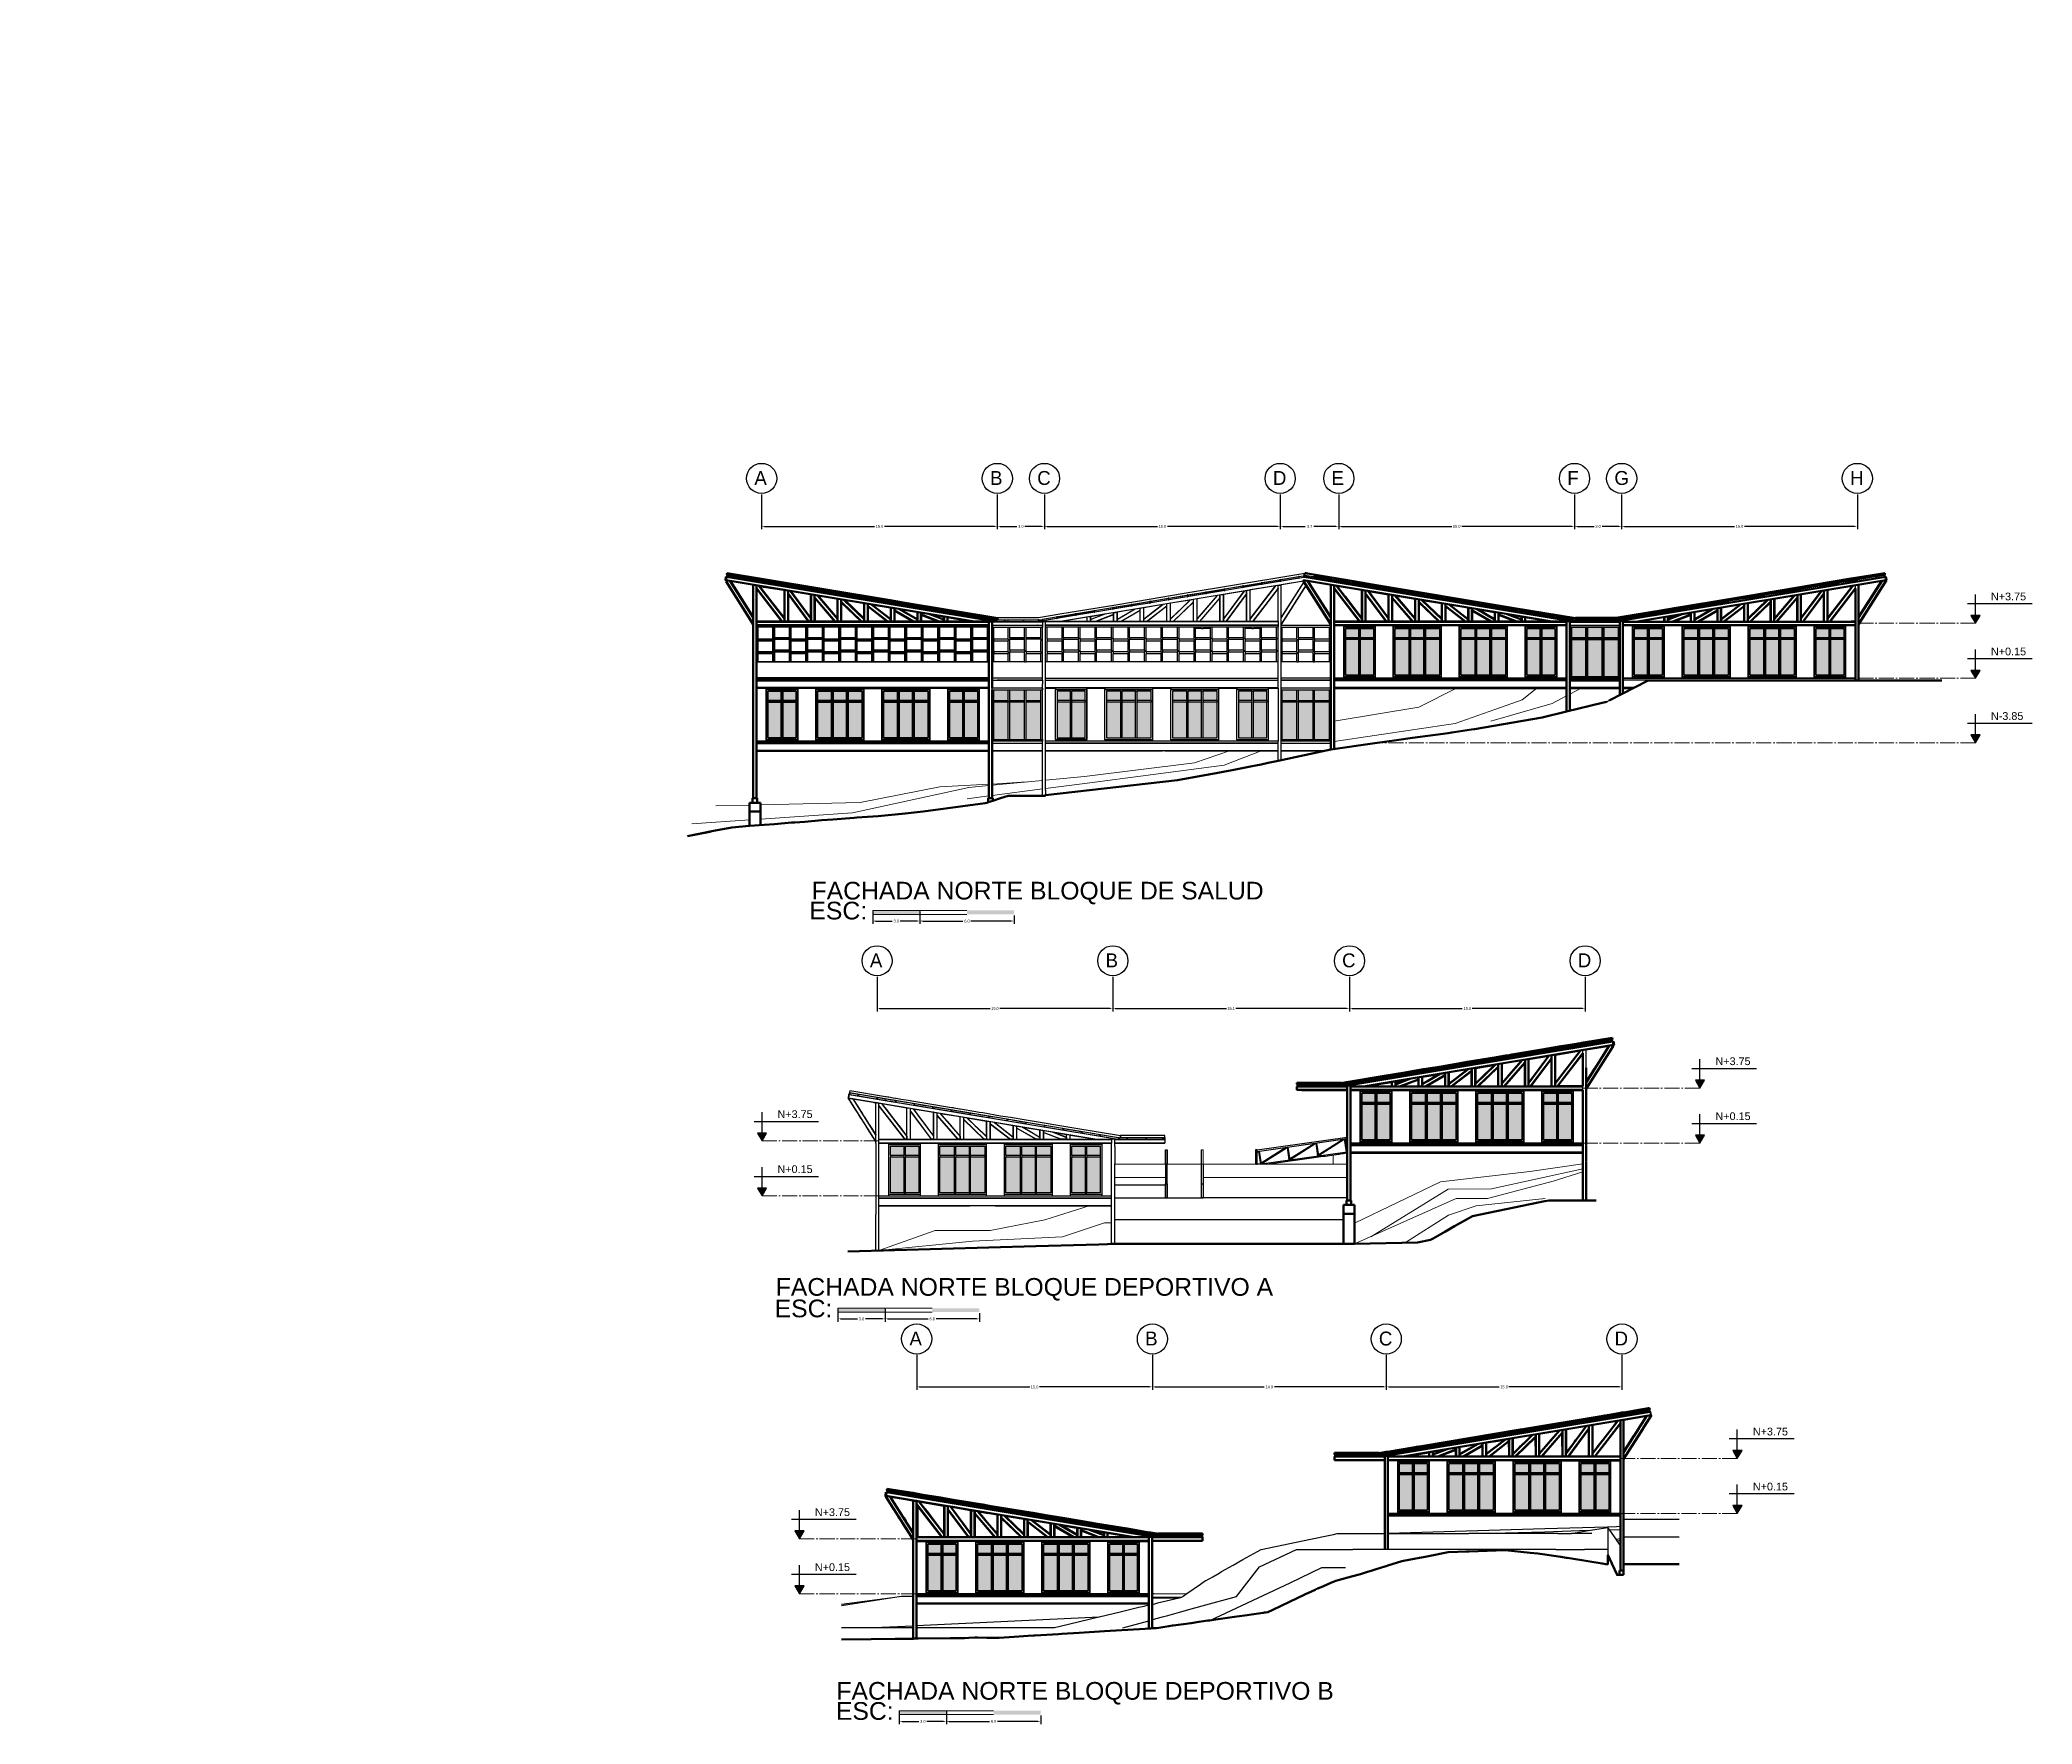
# Model space of a CAD drawing. Header units: metres. Extents: x -57 to 501, y 45 to 307.
# Drawn here: x 62.6 to 189.3, y 58.8 to 166 of the extents above; entities that cross this region are included whole.
import ezdxf

# ---------------------------------------------------------------- set-up
doc = ezdxf.new("R2010")
doc.units = ezdxf.units.M
doc.linetypes.add('ACAD_ISO04W100', pattern=[30, 24, -3, 0, -3])
doc.layers.add('Acotación', color=250, linetype='Continuous', lineweight=9)
doc.layers.add('Lámina', color=7, linetype='Continuous', lineweight=30)
doc.layers.add('atras', color=7, linetype='Continuous')
doc.layers.add('SectionCutEdges', color=7, linetype='Continuous')
doc.styles.add('Anotativo', font='arial.ttf')
doc.dimstyles.get("Standard").update_dxf_attribs({"dimtxt": 0.18, "dimasz": 0.18, "dimexe": 0.18, "dimexo": 0.0625, "dimgap": 0.09, "dimtad": 0, "dimtih": 1, "dimtoh": 1, "dimdec": 1, "dimzin": 0, "dimdsep": 46, "dimtxsty": 'Standard', "dimcen": 0.09, "dimadec": 0, "dimazin": 0, "dimtfac": 1, "dimtdec": 1, "dimtofl": 0, "dimtmove": 0, "dimatfit": 3, "dimfxl": 1, "dimtolj": 1, "dimtzin": 0, "dimarcsym": 0})

msp = doc.modelspace()

# ---------------------------------------------------------------- texts
at = {"layer": 'atras', "color": 252, "true_color": 0x939598, "style": 'Anotativo'}
for s, p in [('N+3.75', (186.72, 130.32)), ('N+0.15', (186.72, 126.82)), ('N-3.85', (186.72, 122.71)), ('N+3.75', (169.19, 100.74)), ('N+3.75', (109.5, 97.37)), ('N+0.15', (169.19, 97.24)), ('N+0.15', (109.5, 93.87)), ('N+3.75', (171.57, 77.17)), ('N+0.15', (171.57, 73.67)), ('N+3.75', (111.88, 72.04)), ('N+0.15', (111.88, 68.54))]:
    msp.add_text(s, height=0.492, dxfattribs=at).set_placement(p)
at = {"layer": 'atras', "color": 252, "true_color": 0x939598, "char_height": 0.886, "attachment_point": 1}
for s, width, insert in [('A', 0.6267, (108.03, 138.55)), ('B', 0.8858, (123.03, 138.55)), ('C', 0.6267, (126.03, 138.55)), ('D', 0.8858, (141.03, 138.55)), ('E', 0.6267, (144.76, 138.55)), ('F', 0.6267, (159.76, 138.55)), ('G', 0.6267, (162.76, 138.55)), ('H', 0.6267, (177.76, 138.55)), ('A', 0.6267, (115.38, 107.85)), ('B', 0.6267, (130.38, 107.85)), ('C', 0.8858, (145.43, 107.85)), ('D', 0.6267, (160.43, 107.85)), ('A', 0.6267, (117.9, 83.78)), ('B', 0.8858, (132.9, 83.78)), ('C', 0.6267, (147.77, 83.78)), ('D', 0.8858, (162.77, 83.78))]:
    msp.add_mtext_dynamic_manual_height_columns(s, width=width, gutter_width=4.43, heights=[0], dxfattribs=dict(at, insert=insert))
at = {"layer": 'Lámina', "color": 7, "linetype": 'Continuous', "style": 'Anotativo'}
for s, height, p in [('FACHADA NORTE BLOQUE DE SALUD ', 1.1265, (111.67, 111.28)), ('ESC:', 1.127, (111.53, 110.01)), ('FACHADA NORTE BLOQUE DEPORTIVO A', 1.1265, (109.39, 86.06)), ('ESC:', 1.127, (109.32, 84.69)), ('FACHADA NORTE BLOQUE DEPORTIVO B', 1.1265, (113.25, 60.35)), ('ESC:', 1.127, (113.22, 59.07))]:
    msp.add_text(s, height=height, dxfattribs=at).set_placement(p)

# ---------------------------------------------------------------- blocks, each defined once
blk = doc.blocks.new('*D44')
at = {"layer": 'atras', "color": 0, "lineweight": -2, "transparency": 16777216}
for p, q in [((108.49, 137.06), (108.49, 134.85)), ((123.49, 137.06), (123.49, 134.85)), ((108.67, 135.03), (115.68, 135.03)), ((123.31, 135.03), (116.31, 135.03))]:
    blk.add_line(p, q, dxfattribs=at)
at = {"layer": 'atras', "color": 0, "transparency": 16777216}
for points in [[(108.67, 135.06), (108.67, 135), (108.49, 135.03)], [(123.31, 135.06), (123.31, 135), (123.49, 135.03)]]:
    blk.add_solid(points, dxfattribs=at)
at = {"layer": 'Defpoints', "color": 0, "transparency": 16777216}
for p in [(108.49, 137.12), (123.49, 137.12), (123.49, 135.03)]:
    blk.add_point(p, dxfattribs=at)
at = {"layer": 'atras', "color": 0, "transparency": 16777216, "insert": (115.99, 135.03), "char_height": 0.18, "attachment_point": 5}
blk.add_mtext('\\A1;15.0', dxfattribs=at)
blk = doc.blocks.new('*D45')
at = {"layer": 'atras', "color": 0, "lineweight": -2, "transparency": 16777216}
for p, q in [((123.49, 137.06), (123.49, 134.85)), ((126.49, 137.06), (126.49, 134.85)), ((123.67, 135.03), (124.74, 135.03)), ((126.31, 135.03), (125.25, 135.03))]:
    blk.add_line(p, q, dxfattribs=at)
at = {"layer": 'atras', "color": 0, "transparency": 16777216}
for points in [[(123.67, 135.06), (123.67, 135), (123.49, 135.03)], [(126.31, 135.06), (126.31, 135), (126.49, 135.03)]]:
    blk.add_solid(points, dxfattribs=at)
at = {"layer": 'Defpoints', "color": 0, "transparency": 16777216}
for p in [(123.49, 137.12), (126.49, 137.12), (126.49, 135.03)]:
    blk.add_point(p, dxfattribs=at)
at = {"layer": 'atras', "color": 0, "transparency": 16777216, "insert": (124.99, 135.03), "char_height": 0.18, "attachment_point": 5}
blk.add_mtext('\\A1;3.0', dxfattribs=at)
blk = doc.blocks.new('*D39')
at = {"layer": 'atras', "color": 0, "lineweight": -2, "transparency": 16777216}
for p, q in [((126.49, 137.06), (126.49, 134.85)), ((141.49, 137.06), (141.49, 134.85)), ((126.67, 135.03), (133.68, 135.03)), ((141.31, 135.03), (134.31, 135.03))]:
    blk.add_line(p, q, dxfattribs=at)
at = {"layer": 'atras', "color": 0, "transparency": 16777216}
for points in [[(126.67, 135.06), (126.67, 135), (126.49, 135.03)], [(141.31, 135.06), (141.31, 135), (141.49, 135.03)]]:
    blk.add_solid(points, dxfattribs=at)
at = {"layer": 'Defpoints', "color": 0, "transparency": 16777216}
for p in [(126.49, 137.12), (141.49, 137.12), (141.49, 135.03)]:
    blk.add_point(p, dxfattribs=at)
at = {"layer": 'atras', "color": 0, "transparency": 16777216, "insert": (133.99, 135.03), "char_height": 0.18, "attachment_point": 5}
blk.add_mtext('\\A1;15.0', dxfattribs=at)
blk = doc.blocks.new('*D40')
at = {"layer": 'atras', "color": 0, "lineweight": -2, "transparency": 16777216}
for p, q in [((141.49, 137.06), (141.49, 134.85)), ((145.22, 137.06), (145.22, 134.85)), ((141.67, 135.03), (143.09, 135.03)), ((145.04, 135.03), (143.63, 135.03))]:
    blk.add_line(p, q, dxfattribs=at)
at = {"layer": 'atras', "color": 0, "transparency": 16777216}
for points in [[(141.67, 135.06), (141.67, 135), (141.49, 135.03)], [(145.04, 135.06), (145.04, 135), (145.22, 135.03)]]:
    blk.add_solid(points, dxfattribs=at)
at = {"layer": 'Defpoints', "color": 0, "transparency": 16777216}
for p in [(141.49, 137.12), (145.22, 137.12), (145.22, 135.03)]:
    blk.add_point(p, dxfattribs=at)
at = {"layer": 'atras', "color": 0, "transparency": 16777216, "insert": (143.36, 135.03), "char_height": 0.18, "attachment_point": 5}
blk.add_mtext('\\A1;3.7', dxfattribs=at)
blk = doc.blocks.new('*D41')
at = {"layer": 'atras', "color": 0, "lineweight": -2, "transparency": 16777216}
for p, q in [((145.22, 137.06), (145.22, 134.85)), ((160.22, 137.06), (160.22, 134.85)), ((145.4, 135.03), (152.41, 135.03)), ((160.04, 135.03), (153.04, 135.03))]:
    blk.add_line(p, q, dxfattribs=at)
at = {"layer": 'atras', "color": 0, "transparency": 16777216}
for points in [[(145.4, 135.06), (145.4, 135), (145.22, 135.03)], [(160.04, 135.06), (160.04, 135), (160.22, 135.03)]]:
    blk.add_solid(points, dxfattribs=at)
at = {"layer": 'Defpoints', "color": 0, "transparency": 16777216}
for p in [(145.22, 137.12), (160.22, 137.12), (160.22, 135.03)]:
    blk.add_point(p, dxfattribs=at)
at = {"layer": 'atras', "color": 0, "transparency": 16777216, "insert": (152.72, 135.03), "char_height": 0.18, "attachment_point": 5}
blk.add_mtext('\\A1;15.0', dxfattribs=at)
blk = doc.blocks.new('*D42')
at = {"layer": 'atras', "color": 0, "lineweight": -2, "transparency": 16777216}
for p, q in [((160.22, 137.06), (160.22, 134.85)), ((163.22, 137.06), (163.22, 134.85)), ((160.4, 135.03), (161.47, 135.03)), ((163.04, 135.03), (161.98, 135.03))]:
    blk.add_line(p, q, dxfattribs=at)
at = {"layer": 'atras', "color": 0, "transparency": 16777216}
for points in [[(160.4, 135.06), (160.4, 135), (160.22, 135.03)], [(163.04, 135.06), (163.04, 135), (163.22, 135.03)]]:
    blk.add_solid(points, dxfattribs=at)
at = {"layer": 'Defpoints', "color": 0, "transparency": 16777216}
for p in [(160.22, 137.12), (163.22, 137.12), (163.22, 135.03)]:
    blk.add_point(p, dxfattribs=at)
at = {"layer": 'atras', "color": 0, "transparency": 16777216, "insert": (161.72, 135.03), "char_height": 0.18, "attachment_point": 5}
blk.add_mtext('\\A1;3.0', dxfattribs=at)
blk = doc.blocks.new('*D43')
at = {"layer": 'atras', "color": 0, "lineweight": -2, "transparency": 16777216}
for p, q in [((163.22, 137.06), (163.22, 134.85)), ((178.22, 137.06), (178.22, 134.85)), ((163.4, 135.03), (170.41, 135.03)), ((178.04, 135.03), (171.04, 135.03))]:
    blk.add_line(p, q, dxfattribs=at)
at = {"layer": 'atras', "color": 0, "transparency": 16777216}
for points in [[(163.4, 135.06), (163.4, 135), (163.22, 135.03)], [(178.04, 135.06), (178.04, 135), (178.22, 135.03)]]:
    blk.add_solid(points, dxfattribs=at)
at = {"layer": 'Defpoints', "color": 0, "transparency": 16777216}
for p in [(163.22, 137.12), (178.22, 137.12), (178.22, 135.03)]:
    blk.add_point(p, dxfattribs=at)
at = {"layer": 'atras', "color": 0, "transparency": 16777216, "insert": (170.72, 135.03), "char_height": 0.18, "attachment_point": 5}
blk.add_mtext('\\A1;15.0', dxfattribs=at)
blk = doc.blocks.new('*D46')
at = {"layer": 'atras', "color": 0, "lineweight": -2, "transparency": 16777216}
for p, q in [((115.84, 106.36), (115.84, 104.16)), ((130.84, 106.36), (130.84, 104.16)), ((116.02, 104.34), (123.03, 104.34)), ((130.66, 104.34), (123.66, 104.34))]:
    blk.add_line(p, q, dxfattribs=at)
at = {"layer": 'atras', "color": 0, "transparency": 16777216}
for points in [[(116.02, 104.37), (116.02, 104.31), (115.84, 104.34)], [(130.66, 104.37), (130.66, 104.31), (130.84, 104.34)]]:
    blk.add_solid(points, dxfattribs=at)
at = {"layer": 'Defpoints', "color": 0, "transparency": 16777216}
for p in [(115.84, 106.42), (130.84, 106.42), (130.84, 104.34)]:
    blk.add_point(p, dxfattribs=at)
at = {"layer": 'atras', "color": 0, "transparency": 16777216, "insert": (123.34, 104.34), "char_height": 0.18, "attachment_point": 5}
blk.add_mtext('\\A1;15.0', dxfattribs=at)
blk = doc.blocks.new('*D47')
at = {"layer": 'atras', "color": 0, "lineweight": -2, "transparency": 16777216}
for p, q in [((130.84, 106.36), (130.84, 104.16)), ((145.9, 106.36), (145.9, 104.16)), ((131.02, 104.34), (138.07, 104.34)), ((145.72, 104.34), (138.67, 104.34))]:
    blk.add_line(p, q, dxfattribs=at)
at = {"layer": 'atras', "color": 0, "transparency": 16777216}
for points in [[(131.02, 104.37), (131.02, 104.31), (130.84, 104.34)], [(145.72, 104.37), (145.72, 104.31), (145.9, 104.34)]]:
    blk.add_solid(points, dxfattribs=at)
at = {"layer": 'Defpoints', "color": 0, "transparency": 16777216}
for p in [(130.84, 106.42), (145.9, 106.42), (145.9, 104.34)]:
    blk.add_point(p, dxfattribs=at)
at = {"layer": 'atras', "color": 0, "transparency": 16777216, "insert": (138.37, 104.34), "char_height": 0.18, "attachment_point": 5}
blk.add_mtext('\\A1;15.1', dxfattribs=at)
blk = doc.blocks.new('*D48')
at = {"layer": 'atras', "color": 0, "lineweight": -2, "transparency": 16777216}
for p, q in [((145.9, 106.36), (145.9, 104.16)), ((160.9, 106.36), (160.9, 104.16)), ((146.08, 104.34), (153.08, 104.34)), ((160.72, 104.34), (153.71, 104.34))]:
    blk.add_line(p, q, dxfattribs=at)
at = {"layer": 'atras', "color": 0, "transparency": 16777216}
for points in [[(146.08, 104.37), (146.08, 104.31), (145.9, 104.34)], [(160.72, 104.37), (160.72, 104.31), (160.9, 104.34)]]:
    blk.add_solid(points, dxfattribs=at)
at = {"layer": 'Defpoints', "color": 0, "transparency": 16777216}
for p in [(145.9, 106.42), (160.9, 106.42), (160.9, 104.34)]:
    blk.add_point(p, dxfattribs=at)
at = {"layer": 'atras', "color": 0, "transparency": 16777216, "insert": (153.4, 104.34), "char_height": 0.18, "attachment_point": 5}
blk.add_mtext('\\A1;15.0', dxfattribs=at)
blk = doc.blocks.new('*D50')
at = {"layer": 'atras', "color": 0, "lineweight": -2, "transparency": 16777216}
for p, q in [((118.36, 82.29), (118.36, 80.08)), ((133.36, 82.29), (133.36, 80.08)), ((118.54, 80.26), (125.55, 80.26)), ((133.18, 80.26), (126.18, 80.26))]:
    blk.add_line(p, q, dxfattribs=at)
at = {"layer": 'atras', "color": 0, "transparency": 16777216}
for points in [[(118.54, 80.29), (118.54, 80.23), (118.36, 80.26)], [(133.18, 80.29), (133.18, 80.23), (133.36, 80.26)]]:
    blk.add_solid(points, dxfattribs=at)
at = {"layer": 'Defpoints', "color": 0, "transparency": 16777216}
for p in [(118.36, 82.35), (133.36, 82.35), (133.36, 80.26)]:
    blk.add_point(p, dxfattribs=at)
at = {"layer": 'atras', "color": 0, "transparency": 16777216, "insert": (125.86, 80.26), "char_height": 0.18, "attachment_point": 5}
blk.add_mtext('\\A1;15.0', dxfattribs=at)
blk = doc.blocks.new('*D51')
at = {"layer": 'atras', "color": 0, "lineweight": -2, "transparency": 16777216}
for p, q in [((133.36, 82.29), (133.36, 80.08)), ((148.24, 82.29), (148.24, 80.08)), ((133.54, 80.26), (140.47, 80.26)), ((148.06, 80.26), (141.13, 80.26))]:
    blk.add_line(p, q, dxfattribs=at)
at = {"layer": 'atras', "color": 0, "transparency": 16777216}
for points in [[(133.54, 80.29), (133.54, 80.23), (133.36, 80.26)], [(148.06, 80.29), (148.06, 80.23), (148.24, 80.26)]]:
    blk.add_solid(points, dxfattribs=at)
at = {"layer": 'Defpoints', "color": 0, "transparency": 16777216}
for p in [(133.36, 82.35), (148.24, 82.35), (148.24, 80.26)]:
    blk.add_point(p, dxfattribs=at)
at = {"layer": 'atras', "color": 0, "transparency": 16777216, "insert": (140.8, 80.26), "char_height": 0.18, "attachment_point": 5}
blk.add_mtext('\\A1;14.9', dxfattribs=at)
blk = doc.blocks.new('*D49')
at = {"layer": 'atras', "color": 0, "lineweight": -2, "transparency": 16777216}
for p, q in [((148.24, 82.29), (148.24, 80.08)), ((163.24, 82.29), (163.24, 80.08)), ((148.42, 80.26), (155.42, 80.26)), ((163.06, 80.26), (156.05, 80.26))]:
    blk.add_line(p, q, dxfattribs=at)
at = {"layer": 'atras', "color": 0, "transparency": 16777216}
for points in [[(148.42, 80.29), (148.42, 80.23), (148.24, 80.26)], [(163.06, 80.29), (163.06, 80.23), (163.24, 80.26)]]:
    blk.add_solid(points, dxfattribs=at)
at = {"layer": 'Defpoints', "color": 0, "transparency": 16777216}
for p in [(148.24, 82.35), (163.24, 82.35), (163.24, 80.26)]:
    blk.add_point(p, dxfattribs=at)
at = {"layer": 'atras', "color": 0, "transparency": 16777216, "insert": (155.74, 80.26), "char_height": 0.18, "attachment_point": 5}
blk.add_mtext('\\A1;15.0', dxfattribs=at)
blk = doc.blocks.new('*D88')
at = {"layer": 'Acotación', "color": 0, "lineweight": -2, "transparency": 16777216}
for p, q in [((115.56, 110.52), (115.56, 109.73)), ((118.56, 110.52), (118.56, 109.73)), ((115.74, 109.91), (116.8, 109.91)), ((118.38, 109.91), (117.31, 109.91))]:
    blk.add_line(p, q, dxfattribs=at)
at = {"layer": 'Acotación', "color": 0, "transparency": 16777216}
for points in [[(115.74, 109.94), (115.74, 109.88), (115.56, 109.91)], [(118.38, 109.94), (118.38, 109.88), (118.56, 109.91)]]:
    blk.add_solid(points, dxfattribs=at)
at = {"layer": 'Defpoints', "color": 0, "transparency": 16777216}
for p in [(115.56, 110.58), (118.56, 110.58), (118.56, 109.91)]:
    blk.add_point(p, dxfattribs=at)
at = {"layer": 'Acotación', "color": 0, "transparency": 16777216, "insert": (117.06, 109.91), "char_height": 0.18, "attachment_point": 5}
blk.add_mtext('\\A1;3.0', dxfattribs=at)
blk = doc.blocks.new('*D89')
at = {"layer": 'Acotación', "color": 0, "lineweight": -2, "transparency": 16777216}
for p, q in [((118.56, 110.27), (118.56, 109.73)), ((118.74, 109.91), (121.3, 109.91)), ((124.38, 109.91), (121.81, 109.91)), ((124.56, 110.27), (124.56, 109.73))]:
    blk.add_line(p, q, dxfattribs=at)
at = {"layer": 'Acotación', "color": 0, "transparency": 16777216}
for points in [[(118.74, 109.94), (118.74, 109.88), (118.56, 109.91)], [(124.38, 109.94), (124.38, 109.88), (124.56, 109.91)]]:
    blk.add_solid(points, dxfattribs=at)
at = {"layer": 'Defpoints', "color": 0, "transparency": 16777216}
for p in [(118.56, 110.33), (124.56, 110.33), (124.56, 109.91)]:
    blk.add_point(p, dxfattribs=at)
at = {"layer": 'Acotación', "color": 0, "transparency": 16777216, "insert": (121.56, 109.91), "char_height": 0.18, "attachment_point": 5}
blk.add_mtext('\\A1;6.0', dxfattribs=at)
blk = doc.blocks.new('*D90')
at = {"layer": 'Acotación', "color": 0, "lineweight": -2, "transparency": 16777216}
for p, q in [((113.35, 85.21), (113.35, 84.41)), ((116.35, 85.21), (116.35, 84.41)), ((113.53, 84.59), (114.59, 84.59)), ((116.17, 84.59), (115.1, 84.59))]:
    blk.add_line(p, q, dxfattribs=at)
at = {"layer": 'Acotación', "color": 0, "transparency": 16777216}
for points in [[(113.53, 84.62), (113.53, 84.56), (113.35, 84.59)], [(116.17, 84.62), (116.17, 84.56), (116.35, 84.59)]]:
    blk.add_solid(points, dxfattribs=at)
at = {"layer": 'Defpoints', "color": 0, "transparency": 16777216}
for p in [(113.35, 85.27), (116.35, 85.27), (116.35, 84.59)]:
    blk.add_point(p, dxfattribs=at)
at = {"layer": 'Acotación', "color": 0, "transparency": 16777216, "insert": (114.85, 84.59), "char_height": 0.18, "attachment_point": 5}
blk.add_mtext('\\A1;3.0', dxfattribs=at)
blk = doc.blocks.new('*D91')
at = {"layer": 'Acotación', "color": 0, "lineweight": -2, "transparency": 16777216}
for p, q in [((116.35, 84.96), (116.35, 84.41)), ((122.35, 84.96), (122.35, 84.41)), ((116.53, 84.59), (119.09, 84.59)), ((122.17, 84.59), (119.6, 84.59))]:
    blk.add_line(p, q, dxfattribs=at)
at = {"layer": 'Acotación', "color": 0, "transparency": 16777216}
for points in [[(116.53, 84.62), (116.53, 84.56), (116.35, 84.59)], [(122.17, 84.62), (122.17, 84.56), (122.35, 84.59)]]:
    blk.add_solid(points, dxfattribs=at)
at = {"layer": 'Defpoints', "color": 0, "transparency": 16777216}
for p in [(116.35, 85.02), (122.35, 85.02), (122.35, 84.59)]:
    blk.add_point(p, dxfattribs=at)
at = {"layer": 'Acotación', "color": 0, "transparency": 16777216, "insert": (119.35, 84.59), "char_height": 0.18, "attachment_point": 5}
blk.add_mtext('\\A1;6.0', dxfattribs=at)
blk = doc.blocks.new('*D92')
at = {"layer": 'Acotación', "color": 0, "lineweight": -2, "transparency": 16777216}
for p, q in [((117.25, 59.59), (117.25, 58.79)), ((117.43, 58.97), (118.49, 58.97)), ((120.07, 58.97), (119, 58.97)), ((120.25, 59.59), (120.25, 58.79))]:
    blk.add_line(p, q, dxfattribs=at)
at = {"layer": 'Acotación', "color": 0, "transparency": 16777216}
for points in [[(117.43, 59), (117.43, 58.94), (117.25, 58.97)], [(120.07, 59), (120.07, 58.94), (120.25, 58.97)]]:
    blk.add_solid(points, dxfattribs=at)
at = {"layer": 'Defpoints', "color": 0, "transparency": 16777216}
for p in [(117.25, 59.65), (120.25, 59.65), (120.25, 58.97)]:
    blk.add_point(p, dxfattribs=at)
at = {"layer": 'Acotación', "color": 0, "transparency": 16777216, "insert": (118.75, 58.97), "char_height": 0.18, "attachment_point": 5}
blk.add_mtext('\\A1;3.0', dxfattribs=at)
blk = doc.blocks.new('*D93')
at = {"layer": 'Acotación', "color": 0, "lineweight": -2, "transparency": 16777216}
for p, q in [((120.25, 59.34), (120.25, 58.79)), ((120.43, 58.97), (122.99, 58.97)), ((126.07, 58.97), (123.5, 58.97)), ((126.25, 59.34), (126.25, 58.79))]:
    blk.add_line(p, q, dxfattribs=at)
at = {"layer": 'Acotación', "color": 0, "transparency": 16777216}
for points in [[(120.43, 59), (120.43, 58.94), (120.25, 58.97)], [(126.07, 59), (126.07, 58.94), (126.25, 58.97)]]:
    blk.add_solid(points, dxfattribs=at)
at = {"layer": 'Defpoints', "color": 0, "transparency": 16777216}
for p in [(120.25, 59.4), (126.25, 59.4), (126.25, 58.97)]:
    blk.add_point(p, dxfattribs=at)
at = {"layer": 'Acotación', "color": 0, "transparency": 16777216, "insert": (123.25, 58.97), "char_height": 0.18, "attachment_point": 5}
blk.add_mtext('\\A1;6.0', dxfattribs=at)

# ---------------------------------------------------------------- dimensions: what is measured, and where the dimension line sits
at = {"layer": 'Acotación'}
for base, p1, p2, picture, middle in [((118.56, 109.91), (115.56, 110.58), (118.56, 110.58), '*D88', (117.06, 109.91)), ((124.56, 109.91), (118.56, 110.33), (124.56, 110.33), '*D89', (121.56, 109.91)), ((116.35, 84.59), (113.35, 85.27), (116.35, 85.27), '*D90', (114.85, 84.59)), ((122.35, 84.59), (116.35, 85.02), (122.35, 85.02), '*D91', (119.35, 84.59)), ((120.25, 58.97), (117.25, 59.65), (120.25, 59.65), '*D92', (118.75, 58.97)), ((126.25, 58.97), (120.25, 59.4), (126.25, 59.4), '*D93', (123.25, 58.97))]:
    dim = msp.add_linear_dim(base=base, p1=p1, p2=p2, dimstyle='Standard', dxfattribs=at)
    dim.commit()
    dim.dimension.update_dxf_attribs({"geometry": picture, "text_midpoint": middle})
at = {"layer": 'atras', "color": 252, "true_color": 0x939598}
for base, p1, p2, picture, middle in [((123.49, 135.03), (108.49, 137.12), (123.49, 137.12), '*D44', (115.99, 135.03)), ((126.49, 135.03), (123.49, 137.12), (126.49, 137.12), '*D45', (124.99, 135.03)), ((141.49, 135.03), (126.49, 137.12), (141.49, 137.12), '*D39', (133.99, 135.03)), ((145.22, 135.03), (141.49, 137.12), (145.22, 137.12), '*D40', (143.36, 135.03)), ((160.22, 135.03), (145.22, 137.12), (160.22, 137.12), '*D41', (152.72, 135.03)), ((163.22, 135.03), (160.22, 137.12), (163.22, 137.12), '*D42', (161.72, 135.03)), ((178.22, 135.03), (163.22, 137.12), (178.22, 137.12), '*D43', (170.72, 135.03)), ((130.84, 104.34), (115.84, 106.42), (130.84, 106.42), '*D46', (123.34, 104.34)), ((145.9, 104.34), (130.84, 106.42), (145.9, 106.42), '*D47', (138.37, 104.34)), ((160.9, 104.34), (145.9, 106.42), (160.9, 106.42), '*D48', (153.4, 104.34)), ((133.36, 80.26), (118.36, 82.35), (133.36, 82.35), '*D50', (125.86, 80.26)), ((148.24, 80.26), (133.36, 82.35), (148.24, 82.35), '*D51', (140.8, 80.26)), ((163.24, 80.26), (148.24, 82.35), (163.24, 82.35), '*D49', (155.74, 80.26))]:
    dim = msp.add_linear_dim(base=base, p1=p1, p2=p2, dimstyle='Standard', dxfattribs=at)
    dim.commit()
    dim.dimension.update_dxf_attribs({"geometry": picture, "text_midpoint": middle})

# ---------------------------------------------------------------- hatches: boundary and pattern name
at = {"true_color": 0x939598}
h = msp.add_hatch(color=252, dxfattribs=at)
h.dxf.hatch_style = 1
h.set_gradient(color1=(147, 149, 152), name='HEMISPHERICAL')
h.paths.add_polyline_path([(146.49, 128.53), (145.64, 128.53), (145.64, 127.94), (146.49, 127.94)])
h.paths.add_polyline_path([(147.44, 128.53), (146.59, 128.53), (146.59, 127.94), (147.44, 127.94)])
h.paths.add_polyline_path([(147.44, 127.84), (146.59, 127.84), (146.59, 125.56), (147.44, 125.56)])
h.paths.add_polyline_path([(146.49, 127.84), (145.64, 127.84), (145.64, 125.56), (146.49, 125.56)])
h.paths.add_polyline_path([(149.69, 128.53), (148.79, 128.53), (148.79, 127.94), (149.69, 127.94)])
h.paths.add_polyline_path([(150.64, 128.53), (149.79, 128.53), (149.79, 127.94), (150.64, 127.94)])
h.paths.add_polyline_path([(151.64, 128.53), (150.74, 128.53), (150.74, 127.94), (151.64, 127.94)])
h.paths.add_polyline_path([(149.69, 127.84), (148.79, 127.84), (148.79, 125.56), (149.69, 125.56)])
h.paths.add_polyline_path([(150.64, 127.84), (149.79, 127.84), (149.79, 125.56), (150.64, 125.56)])
h.paths.add_polyline_path([(151.64, 127.84), (150.74, 127.84), (150.74, 125.56), (151.64, 125.56)])
h.paths.add_polyline_path([(153.89, 128.53), (152.99, 128.53), (152.99, 127.94), (153.89, 127.94)])
h.paths.add_polyline_path([(154.84, 128.53), (153.99, 128.53), (153.99, 127.94), (154.84, 127.94)])
h.paths.add_polyline_path([(153.89, 127.84), (152.99, 127.84), (152.99, 125.56), (153.89, 125.56)])
h.paths.add_polyline_path([(154.84, 127.84), (153.99, 127.84), (153.99, 125.56), (154.84, 125.56)])
h.paths.add_polyline_path([(155.84, 128.53), (154.94, 128.53), (154.94, 127.94), (155.84, 127.94)])
h.paths.add_polyline_path([(155.84, 127.84), (154.94, 127.84), (154.94, 125.56), (155.84, 125.56)])
h.paths.add_polyline_path([(158.04, 128.53), (157.19, 128.53), (157.19, 127.94), (158.04, 127.94)])
h.paths.add_polyline_path([(158.04, 127.84), (157.19, 127.84), (157.19, 125.56), (158.04, 125.56)])
h.paths.add_polyline_path([(158.99, 128.53), (158.14, 128.53), (158.14, 127.94), (158.99, 127.94)])
h.paths.add_polyline_path([(158.99, 127.84), (158.14, 127.84), (158.14, 125.56), (158.99, 125.56)])
h.paths.add_polyline_path([(160.95, 128.62), (160.03, 128.62), (160.02, 128.62), (160.02, 128.53), (160.02, 127.94), (160.02, 127.93), (160.03, 127.93), (160.95, 127.93)])
h.paths.add_polyline_path([(160.95, 127.83), (160.02, 127.83), (160.02, 125.46), (160.95, 125.46)])
h.paths.add_polyline_path([(161.98, 128.62), (161.06, 128.62), (161.05, 128.62), (161.05, 128.53), (161.05, 127.94), (161.05, 127.93), (161.06, 127.93), (161.98, 127.93)])
h.paths.add_polyline_path([(161.98, 127.83), (161.98, 127.83), (161.05, 127.83), (161.05, 125.46), (161.05, 125.46), (161.98, 125.46)])
h.paths.add_polyline_path([(163.02, 128.62), (162.08, 128.62), (162.08, 128.53), (162.08, 127.94), (162.08, 127.93), (162.09, 127.93), (163.02, 127.93)])
h.paths.add_polyline_path([(163.02, 127.83), (163.01, 127.83), (162.08, 127.83), (162.08, 125.46), (162.09, 125.46), (163.02, 125.46)])
h.paths.add_polyline_path([(164.87, 128.53), (164.02, 128.53), (164.02, 127.94), (164.87, 127.94)])
h.paths.add_polyline_path([(164.87, 127.84), (164.02, 127.84), (164.02, 125.56), (164.87, 125.56)])
h.paths.add_polyline_path([(165.82, 128.53), (164.97, 128.53), (164.97, 127.94), (165.82, 127.94)])
h.paths.add_polyline_path([(165.82, 127.84), (164.97, 127.84), (164.97, 125.56), (165.82, 125.56)])
h.paths.add_polyline_path([(168.07, 128.53), (167.17, 128.53), (167.17, 127.94), (168.07, 127.94)])
h.paths.add_polyline_path([(168.07, 127.84), (167.17, 127.84), (167.17, 125.56), (168.07, 125.56)])
h.paths.add_polyline_path([(169.02, 128.53), (168.17, 128.53), (168.17, 127.94), (169.02, 127.94)])
h.paths.add_polyline_path([(169.02, 127.84), (168.17, 127.84), (168.17, 125.56), (169.02, 125.56)])
h.paths.add_polyline_path([(170.02, 128.53), (169.12, 128.53), (169.12, 127.94), (170.02, 127.94)])
h.paths.add_polyline_path([(170.02, 127.84), (169.12, 127.84), (169.12, 125.56), (170.02, 125.56)])
h.paths.add_polyline_path([(172.27, 128.53), (171.37, 128.53), (171.37, 127.94), (172.27, 127.94)])
h.paths.add_polyline_path([(172.27, 127.84), (171.37, 127.84), (171.37, 125.56), (172.27, 125.56)])
h.paths.add_polyline_path([(173.22, 128.53), (172.37, 128.53), (172.37, 127.94), (173.22, 127.94)])
h.paths.add_polyline_path([(173.22, 127.84), (172.37, 127.84), (172.37, 125.56), (173.22, 125.56)])
h.paths.add_polyline_path([(174.22, 128.53), (173.32, 128.53), (173.32, 127.94), (174.22, 127.94)])
h.paths.add_polyline_path([(174.22, 127.84), (173.32, 127.84), (173.32, 125.56), (174.22, 125.56)])
h.paths.add_polyline_path([(176.42, 128.53), (175.57, 128.53), (175.57, 127.94), (176.42, 127.94)])
h.paths.add_polyline_path([(176.42, 127.84), (175.57, 127.84), (175.57, 125.56), (176.42, 125.56)])
h.paths.add_polyline_path([(177.37, 128.53), (176.52, 128.53), (176.52, 127.94), (177.37, 127.94)])
h.paths.add_polyline_path([(177.37, 127.84), (176.52, 127.84), (176.52, 125.56), (177.37, 125.56)])
h = msp.add_hatch(color=256)
h.dxf.hatch_style = 1
h.set_gradient(color1=(147, 149, 152), tint=1, name='HEMISPHERICAL')
h.paths.add_polyline_path([(109.74, 124.54), (108.89, 124.54), (108.89, 123.94), (109.74, 123.94)])
h.paths.add_polyline_path([(110.69, 124.54), (109.84, 124.54), (109.84, 123.94), (110.69, 123.94)])
h.paths.add_polyline_path([(109.74, 123.84), (108.89, 123.84), (108.89, 121.56), (109.74, 121.56)])
h.paths.add_polyline_path([(110.69, 123.84), (109.84, 123.84), (109.84, 121.56), (110.69, 121.56)])
h.paths.add_polyline_path([(112.94, 124.54), (112.04, 124.54), (112.04, 123.94), (112.94, 123.94)])
h.paths.add_polyline_path([(113.89, 124.54), (113.04, 124.54), (113.04, 123.94), (113.89, 123.94)])
h.paths.add_polyline_path([(114.89, 124.54), (113.99, 124.54), (113.99, 123.94), (114.89, 123.94)])
h.paths.add_polyline_path([(112.94, 123.84), (112.04, 123.84), (112.04, 121.56), (112.94, 121.56)])
h.paths.add_polyline_path([(113.89, 123.84), (113.04, 123.84), (113.04, 121.56), (113.89, 121.56)])
h.paths.add_polyline_path([(114.89, 123.84), (113.99, 123.84), (113.99, 121.56), (114.89, 121.56)])
h.paths.add_polyline_path([(117.14, 124.54), (116.24, 124.54), (116.24, 123.94), (117.14, 123.94)])
h.paths.add_polyline_path([(118.09, 124.54), (117.24, 124.54), (117.24, 123.94), (118.09, 123.94)])
h.paths.add_polyline_path([(119.09, 124.54), (118.19, 124.54), (118.19, 123.94), (119.09, 123.94)])
h.paths.add_polyline_path([(117.14, 123.84), (116.24, 123.84), (116.24, 121.56), (117.14, 121.56)])
h.paths.add_polyline_path([(118.09, 123.84), (117.24, 123.84), (117.24, 121.56), (118.09, 121.56)])
h.paths.add_polyline_path([(119.09, 123.84), (118.19, 123.84), (118.19, 121.56), (119.09, 121.56)])
h.paths.add_polyline_path([(121.29, 124.54), (120.44, 124.54), (120.44, 123.94), (121.29, 123.94)])
h.paths.add_polyline_path([(122.24, 124.54), (121.39, 124.54), (121.39, 123.94), (122.24, 123.94)])
h.paths.add_polyline_path([(121.29, 123.84), (120.44, 123.84), (120.44, 121.56), (121.29, 121.56)])
h.paths.add_polyline_path([(122.24, 123.84), (121.39, 123.84), (121.39, 121.56), (122.24, 121.56)])
h.paths.add_polyline_path([(124.19, 124.63), (123.27, 124.63), (123.26, 124.63), (123.26, 124.54), (123.26, 123.94), (123.26, 123.93), (123.27, 123.93), (124.19, 123.93)])
h.paths.add_polyline_path([(125.22, 124.63), (124.3, 124.63), (124.29, 124.63), (124.29, 124.54), (124.29, 123.94), (124.29, 123.93), (124.3, 123.93), (125.22, 123.93)])
h.paths.add_polyline_path([(126.26, 124.63), (125.32, 124.63), (125.32, 124.54), (125.32, 123.94), (125.32, 123.93), (125.33, 123.93), (126.26, 123.93)])
h.paths.add_polyline_path([(128.14, 124.54), (127.29, 124.54), (127.29, 123.94), (128.14, 123.94)])
h.paths.add_polyline_path([(129.09, 124.54), (128.24, 124.54), (128.24, 123.94), (129.09, 123.94)])
h.paths.add_polyline_path([(129.09, 123.84), (128.24, 123.84), (128.24, 121.56), (129.09, 121.56)])
h.paths.add_polyline_path([(128.14, 123.84), (127.29, 123.84), (127.29, 121.56), (128.14, 121.56)])
h.paths.add_polyline_path([(126.26, 123.83), (126.25, 123.83), (125.32, 123.83), (125.32, 121.46), (125.33, 121.46), (126.26, 121.46)])
h.paths.add_polyline_path([(125.22, 123.83), (125.22, 123.83), (124.29, 123.83), (124.29, 121.46), (124.29, 121.46), (125.22, 121.46)])
h.paths.add_polyline_path([(124.19, 123.83), (123.26, 123.83), (123.26, 121.46), (124.19, 121.46)])
h.paths.add_polyline_path([(131.34, 124.54), (130.44, 124.54), (130.44, 123.94), (131.34, 123.94)])
h.paths.add_polyline_path([(132.29, 124.54), (131.44, 124.54), (131.44, 123.94), (132.29, 123.94)])
h.paths.add_polyline_path([(133.29, 124.54), (132.39, 124.54), (132.39, 123.94), (133.29, 123.94)])
h.paths.add_polyline_path([(133.29, 123.84), (132.39, 123.84), (132.39, 121.56), (133.29, 121.56)])
h.paths.add_polyline_path([(132.29, 123.84), (131.44, 123.84), (131.44, 121.56), (132.29, 121.56)])
h.paths.add_polyline_path([(131.34, 123.84), (130.44, 123.84), (130.44, 121.56), (131.34, 121.56)])
h.paths.add_polyline_path([(135.54, 124.54), (134.64, 124.54), (134.64, 123.94), (135.54, 123.94)])
h.paths.add_polyline_path([(136.49, 124.54), (135.64, 124.54), (135.64, 123.94), (136.49, 123.94)])
h.paths.add_polyline_path([(137.49, 124.54), (136.59, 124.54), (136.59, 123.94), (137.49, 123.94)])
h.paths.add_polyline_path([(135.54, 123.84), (134.64, 123.84), (134.64, 121.56), (135.54, 121.56)])
h.paths.add_polyline_path([(136.49, 123.84), (135.64, 123.84), (135.64, 121.56), (136.49, 121.56)])
h.paths.add_polyline_path([(137.49, 123.84), (136.59, 123.84), (136.59, 121.56), (137.49, 121.56)])
h.paths.add_polyline_path([(139.69, 124.54), (138.84, 124.54), (138.84, 123.94), (139.69, 123.94)])
h.paths.add_polyline_path([(140.64, 124.54), (139.79, 124.54), (139.79, 123.94), (140.64, 123.94)])
h.paths.add_polyline_path([(139.69, 123.84), (138.84, 123.84), (138.84, 121.56), (139.69, 121.56)])
h.paths.add_polyline_path([(140.64, 123.84), (139.79, 123.84), (139.79, 121.56), (140.64, 121.56)])
h.paths.add_polyline_path([(142.55, 124.63), (141.63, 124.63), (141.62, 124.63), (141.62, 123.93), (141.63, 123.93), (142.55, 123.93)])
h.paths.add_polyline_path([(143.58, 124.63), (142.66, 124.63), (142.65, 124.63), (142.65, 123.93), (142.66, 123.93), (143.58, 123.93)])
h.paths.add_polyline_path([(144.62, 124.63), (143.68, 124.63), (143.68, 123.93), (143.69, 123.93), (144.62, 123.93)])
h.paths.add_polyline_path([(144.62, 123.83), (144.61, 123.83), (143.68, 123.83), (143.68, 121.46), (143.69, 121.46), (144.62, 121.46)])
h.paths.add_polyline_path([(143.58, 123.83), (143.58, 123.83), (142.65, 123.83), (142.65, 121.46), (142.65, 121.46), (143.58, 121.46)])
h.paths.add_polyline_path([(142.55, 123.83), (141.62, 123.83), (141.62, 121.46), (142.55, 121.46)])
h = msp.add_hatch(color=256)
h.dxf.hatch_style = 1
h.set_gradient(color1=(147, 149, 152), name='HEMISPHERICAL')
h.paths.add_polyline_path([(147.54, 98.95), (146.69, 98.95), (146.69, 98.36), (147.54, 98.36)])
h.paths.add_polyline_path([(147.54, 98.26), (146.69, 98.26), (146.69, 95.98), (147.54, 95.98)])
h.paths.add_polyline_path([(148.49, 98.95), (147.64, 98.95), (147.64, 98.36), (148.49, 98.36)])
h.paths.add_polyline_path([(148.49, 98.26), (147.64, 98.26), (147.64, 95.98), (148.49, 95.98)])
h.paths.add_polyline_path([(150.74, 98.95), (149.84, 98.95), (149.84, 98.36), (150.74, 98.36)])
h.paths.add_polyline_path([(150.74, 98.26), (149.84, 98.26), (149.84, 95.98), (150.74, 95.98)])
h.paths.add_polyline_path([(151.69, 98.95), (150.84, 98.95), (150.84, 98.36), (151.69, 98.36)])
h.paths.add_polyline_path([(151.69, 98.26), (150.84, 98.26), (150.84, 95.98), (151.69, 95.98)])
h.paths.add_polyline_path([(152.69, 98.95), (151.79, 98.95), (151.79, 98.36), (152.69, 98.36)])
h.paths.add_polyline_path([(152.69, 98.26), (151.79, 98.26), (151.79, 95.98), (152.69, 95.98)])
h.paths.add_polyline_path([(154.94, 98.95), (154.04, 98.95), (154.04, 98.36), (154.94, 98.36)])
h.paths.add_polyline_path([(154.94, 98.26), (154.04, 98.26), (154.04, 95.98), (154.94, 95.98)])
h.paths.add_polyline_path([(155.89, 98.95), (155.04, 98.95), (155.04, 98.36), (155.89, 98.36)])
h.paths.add_polyline_path([(155.89, 98.26), (155.04, 98.26), (155.04, 95.98), (155.89, 95.98)])
h.paths.add_polyline_path([(156.89, 98.95), (155.99, 98.95), (155.99, 98.36), (156.89, 98.36)])
h.paths.add_polyline_path([(156.89, 98.26), (155.99, 98.26), (155.99, 95.98), (156.89, 95.98)])
h.paths.add_polyline_path([(159.09, 98.95), (158.24, 98.95), (158.24, 98.36), (159.09, 98.36)])
h.paths.add_polyline_path([(159.09, 98.26), (158.24, 98.26), (158.24, 95.98), (159.09, 95.98)])
h.paths.add_polyline_path([(160.04, 98.95), (159.19, 98.95), (159.19, 98.36), (160.04, 98.36)])
h.paths.add_polyline_path([(160.04, 98.26), (159.19, 98.26), (159.19, 95.98), (160.04, 95.98)])
h = msp.add_hatch(color=256)
h.dxf.hatch_style = 1
h.set_gradient(color1=(147, 149, 152), name='HEMISPHERICAL')
h.paths.add_polyline_path([(117.54, 95.58), (116.69, 95.58), (116.69, 94.99), (117.54, 94.99)])
h.paths.add_polyline_path([(118.49, 95.58), (117.64, 95.58), (117.64, 94.99), (118.49, 94.99)])
h.paths.add_polyline_path([(117.54, 94.89), (116.69, 94.89), (116.69, 92.61), (117.54, 92.61)])
h.paths.add_polyline_path([(118.49, 94.89), (117.64, 94.89), (117.64, 92.61), (118.49, 92.61)])
h.paths.add_polyline_path([(120.74, 95.58), (119.84, 95.58), (119.84, 94.99), (120.74, 94.99)])
h.paths.add_polyline_path([(121.69, 95.58), (120.84, 95.58), (120.84, 94.99), (121.69, 94.99)])
h.paths.add_polyline_path([(122.69, 95.58), (121.79, 95.58), (121.79, 94.99), (122.69, 94.99)])
h.paths.add_polyline_path([(120.74, 94.89), (119.84, 94.89), (119.84, 92.61), (120.74, 92.61)])
h.paths.add_polyline_path([(121.69, 94.89), (120.84, 94.89), (120.84, 92.61), (121.69, 92.61)])
h.paths.add_polyline_path([(122.69, 94.89), (121.79, 94.89), (121.79, 92.61), (122.69, 92.61)])
h.paths.add_polyline_path([(124.94, 95.58), (124.04, 95.58), (124.04, 94.99), (124.94, 94.99)])
h.paths.add_polyline_path([(124.94, 94.89), (124.04, 94.89), (124.04, 92.61), (124.94, 92.61)])
h.paths.add_polyline_path([(125.89, 95.58), (125.04, 95.58), (125.04, 94.99), (125.89, 94.99)])
h.paths.add_polyline_path([(125.89, 94.89), (125.04, 94.89), (125.04, 92.61), (125.89, 92.61)])
h.paths.add_polyline_path([(126.89, 95.58), (125.99, 95.58), (125.99, 94.99), (126.89, 94.99)])
h.paths.add_polyline_path([(126.89, 94.89), (125.99, 94.89), (125.99, 92.61), (126.89, 92.61)])
h.paths.add_polyline_path([(129.09, 95.58), (128.24, 95.58), (128.24, 94.99), (129.09, 94.99)])
h.paths.add_polyline_path([(129.09, 94.89), (128.24, 94.89), (128.24, 92.61), (129.09, 92.61)])
h.paths.add_polyline_path([(130.04, 95.58), (129.19, 95.58), (129.19, 94.99), (130.04, 94.99)])
h.paths.add_polyline_path([(130.04, 94.89), (129.19, 94.89), (129.19, 92.61), (130.04, 92.61)])
h = msp.add_hatch(color=256)
h.dxf.hatch_style = 1
h.set_gradient(color1=(147, 149, 152), name='HEMISPHERICAL')
h.paths.add_polyline_path([(149.92, 75.39), (149.07, 75.39), (149.07, 74.79), (149.92, 74.79)])
h.paths.add_polyline_path([(149.92, 74.69), (149.07, 74.69), (149.07, 72.41), (149.92, 72.41)])
h.paths.add_polyline_path([(150.87, 75.39), (150.02, 75.39), (150.02, 74.79), (150.87, 74.79)])
h.paths.add_polyline_path([(150.87, 74.69), (150.02, 74.69), (150.02, 72.41), (150.87, 72.41)])
h.paths.add_polyline_path([(153.12, 75.39), (152.22, 75.39), (152.22, 74.79), (153.12, 74.79)])
h.paths.add_polyline_path([(153.12, 74.69), (152.22, 74.69), (152.22, 72.41), (153.12, 72.41)])
h.paths.add_polyline_path([(154.07, 75.39), (153.22, 75.39), (153.22, 74.79), (154.07, 74.79)])
h.paths.add_polyline_path([(154.07, 74.69), (153.22, 74.69), (153.22, 72.41), (154.07, 72.41)])
h.paths.add_polyline_path([(155.07, 75.39), (154.17, 75.39), (154.17, 74.79), (155.07, 74.79)])
h.paths.add_polyline_path([(155.07, 74.69), (154.17, 74.69), (154.17, 72.41), (155.07, 72.41)])
h.paths.add_polyline_path([(157.32, 75.39), (156.42, 75.39), (156.42, 74.79), (157.32, 74.79)])
h.paths.add_polyline_path([(157.32, 74.69), (156.42, 74.69), (156.42, 72.41), (157.32, 72.41)])
h.paths.add_polyline_path([(158.27, 75.39), (157.42, 75.39), (157.42, 74.79), (158.27, 74.79)])
h.paths.add_polyline_path([(158.27, 74.69), (157.42, 74.69), (157.42, 72.41), (158.27, 72.41)])
h.paths.add_polyline_path([(159.27, 75.39), (158.37, 75.39), (158.37, 74.79), (159.27, 74.79)])
h.paths.add_polyline_path([(159.27, 74.69), (158.37, 74.69), (158.37, 72.41), (159.27, 72.41)])
h.paths.add_polyline_path([(161.47, 75.39), (160.62, 75.39), (160.62, 74.79), (161.47, 74.79)])
h.paths.add_polyline_path([(161.47, 74.69), (160.62, 74.69), (160.62, 72.41), (161.47, 72.41)])
h.paths.add_polyline_path([(162.42, 75.39), (161.57, 75.39), (161.57, 74.79), (162.42, 74.79)])
h.paths.add_polyline_path([(162.42, 74.69), (161.57, 74.69), (161.57, 72.41), (162.42, 72.41)])
h = msp.add_hatch(color=256)
h.dxf.hatch_style = 1
h.set_gradient(color1=(147, 149, 152), name='HEMISPHERICAL')
h.paths.add_polyline_path([(119.92, 70.26), (119.07, 70.26), (119.07, 69.66), (119.92, 69.66)])
h.paths.add_polyline_path([(120.87, 70.26), (120.02, 70.26), (120.02, 69.66), (120.87, 69.66)])
h.paths.add_polyline_path([(119.92, 69.56), (119.07, 69.56), (119.07, 67.28), (119.92, 67.28)])
h.paths.add_polyline_path([(120.87, 69.56), (120.02, 69.56), (120.02, 67.28), (120.87, 67.28)])
h.paths.add_polyline_path([(123.12, 70.26), (122.22, 70.26), (122.22, 69.66), (123.12, 69.66)])
h.paths.add_polyline_path([(124.07, 70.26), (123.22, 70.26), (123.22, 69.66), (124.07, 69.66)])
h.paths.add_polyline_path([(123.12, 69.56), (122.22, 69.56), (122.22, 67.28), (123.12, 67.28)])
h.paths.add_polyline_path([(124.07, 69.56), (123.22, 69.56), (123.22, 67.28), (124.07, 67.28)])
h.paths.add_polyline_path([(125.07, 70.26), (124.17, 70.26), (124.17, 69.66), (125.07, 69.66)])
h.paths.add_polyline_path([(125.07, 69.56), (124.17, 69.56), (124.17, 67.28), (125.07, 67.28)])
h.paths.add_polyline_path([(127.32, 70.26), (126.42, 70.26), (126.42, 69.66), (127.32, 69.66)])
h.paths.add_polyline_path([(127.32, 69.56), (126.42, 69.56), (126.42, 67.28), (127.32, 67.28)])
h.paths.add_polyline_path([(128.27, 70.26), (127.42, 70.26), (127.42, 69.66), (128.27, 69.66)])
h.paths.add_polyline_path([(128.27, 69.56), (127.42, 69.56), (127.42, 67.28), (128.27, 67.28)])
h.paths.add_polyline_path([(129.27, 70.26), (128.37, 70.26), (128.37, 69.66), (129.27, 69.66)])
h.paths.add_polyline_path([(129.27, 69.56), (128.37, 69.56), (128.37, 67.28), (129.27, 67.28)])
h.paths.add_polyline_path([(131.47, 70.26), (130.62, 70.26), (130.62, 69.66), (131.47, 69.66)])
h.paths.add_polyline_path([(131.47, 69.56), (130.62, 69.56), (130.62, 67.28), (131.47, 67.28)])
h.paths.add_polyline_path([(132.42, 70.26), (131.57, 70.26), (131.57, 69.66), (132.42, 69.66)])
h.paths.add_polyline_path([(132.42, 69.56), (131.57, 69.56), (131.57, 67.28), (132.42, 67.28)])
at = {"layer": 'Acotación'}
h = msp.add_hatch(color=256, dxfattribs=at)
h.dxf.hatch_style = 1
h.paths.add_polyline_path([(118.56, 110.58), (115.56, 110.58), (115.56, 110.33), (118.56, 110.33)])
h.paths.add_polyline_path([(124.56, 110.58), (121.56, 110.58), (121.56, 110.33), (124.56, 110.33)])
h = msp.add_hatch(color=256, dxfattribs=at)
h.dxf.hatch_style = 1
h.paths.add_polyline_path([(116.35, 85.27), (113.35, 85.27), (113.35, 85.02), (116.35, 85.02)])
h.paths.add_polyline_path([(122.35, 85.27), (119.35, 85.27), (119.35, 85.02), (122.35, 85.02)])
h = msp.add_hatch(color=256, dxfattribs=at)
h.dxf.hatch_style = 1
h.paths.add_polyline_path([(120.25, 59.65), (117.25, 59.65), (117.25, 59.4), (120.25, 59.4)])
h.paths.add_polyline_path([(126.25, 59.65), (123.25, 59.65), (123.25, 59.4), (126.25, 59.4)])
at = {"layer": 'atras'}
h = msp.add_hatch(dxfattribs=at)
h.set_pattern_fill('ANGLE', color=256)
h.set_pattern_definition([(0, (94.644, -8.4824), (0, 6.985), [5.08, -1.905]), (90, (94.644, -8.4824), (-6.985, 4e-16), [5.08, -1.905])])
h.paths.add_polyline_path([(63.56, 165.78), (62.56, 165.78), (62.56, 164.78), (63.56, 164.78)])
h.paths.add_polyline_path([(65.56, 165.78), (64.56, 165.78), (64.56, 164.78), (65.56, 164.78)])
h.paths.add_polyline_path([(67.56, 165.78), (66.56, 165.78), (66.56, 164.78), (67.56, 164.78)])
h.paths.add_polyline_path([(69.56, 165.78), (68.56, 165.78), (68.56, 164.78), (69.56, 164.78)])
h.paths.add_polyline_path([(71.56, 165.78), (70.56, 165.78), (70.56, 164.78), (71.56, 164.78)])
h = msp.add_hatch(dxfattribs=at)
h.set_pattern_fill('ANGLE', color=256)
h.set_pattern_definition([(0, (209.6684, -8.2656), (0, 6.985), [5.08, -1.905]), (90, (209.6684, -8.2656), (-6.985, 4e-16), [5.08, -1.905])])
h.paths.add_polyline_path([(178.58, 165.99), (177.58, 165.99), (177.58, 164.99), (178.58, 164.99)])
h.paths.add_polyline_path([(180.58, 165.99), (179.58, 165.99), (179.58, 164.99), (180.58, 164.99)])
h.paths.add_polyline_path([(182.58, 165.99), (181.58, 165.99), (181.58, 164.99), (182.58, 164.99)])
h.paths.add_polyline_path([(184.58, 165.99), (183.58, 165.99), (183.58, 164.99), (184.58, 164.99)])
h.paths.add_polyline_path([(186.58, 165.99), (185.58, 165.99), (185.58, 164.99), (186.58, 164.99)])
at = {"layer": 'atras', "true_color": 0x939598}
h = msp.add_hatch(color=252, dxfattribs=at)
h.dxf.hatch_style = 1
h.paths.add_polyline_path([(186.03, 129.36), (185.45, 129.36), (185.74, 128.86)])
h = msp.add_hatch(color=252, dxfattribs=at)
h.dxf.hatch_style = 1
h.paths.add_polyline_path([(186.03, 125.86), (185.45, 125.86), (185.74, 125.36)])
h = msp.add_hatch(color=252, dxfattribs=at)
h.dxf.hatch_style = 1
h.paths.add_polyline_path([(186.03, 121.75), (185.45, 121.75), (185.74, 121.25)])
h = msp.add_hatch(color=252, dxfattribs=at)
h.dxf.hatch_style = 1
h.paths.add_polyline_path([(168.5, 99.78), (167.91, 99.78), (168.2, 99.28)])
h = msp.add_hatch(color=252, dxfattribs=at)
h.dxf.hatch_style = 1
h.paths.add_polyline_path([(108.81, 96.41), (108.23, 96.41), (108.52, 95.91)])
h = msp.add_hatch(color=252, dxfattribs=at)
h.dxf.hatch_style = 1
h.paths.add_polyline_path([(168.5, 96.28), (167.91, 96.28), (168.2, 95.78)])
h = msp.add_hatch(color=252, dxfattribs=at)
h.dxf.hatch_style = 1
h.paths.add_polyline_path([(108.81, 92.91), (108.23, 92.91), (108.52, 92.41)])
h = msp.add_hatch(color=252, dxfattribs=at)
h.dxf.hatch_style = 1
h.paths.add_polyline_path([(170.88, 76.22), (170.29, 76.22), (170.58, 75.71)])
h = msp.add_hatch(color=252, dxfattribs=at)
h.dxf.hatch_style = 1
h.paths.add_polyline_path([(170.88, 72.72), (170.29, 72.72), (170.58, 72.21)])
h = msp.add_hatch(color=252, dxfattribs=at)
h.dxf.hatch_style = 1
h.paths.add_polyline_path([(111.19, 71.09), (110.61, 71.09), (110.9, 70.58)])
h = msp.add_hatch(color=252, dxfattribs=at)
h.dxf.hatch_style = 1
h.paths.add_polyline_path([(111.19, 67.59), (110.61, 67.59), (110.9, 67.08)])

# ---------------------------------------------------------------- linework, layer by layer
for p, q in [((106.26, 131.83), (106.27, 131.86)), ((106.27, 131.86), (106.27, 131.86)), ((106.27, 131.84), (106.27, 131.86)), ((106.28, 131.94), (106.28, 131.93)), ((106.28, 131.91), (106.29, 131.93)), ((106.28, 131.91), (106.28, 131.93)), ((106.28, 131.93), (106.33, 131.92)), ((106.28, 131.91), (106.28, 131.91)), ((106.29, 131.93), (106.32, 131.92)), ((106.32, 131.92), (106.31, 131.83)), ((106.33, 131.92), (106.31, 131.82)), ((106.33, 131.92), (106.83, 131.84)), ((143.03, 131.86), (143.02, 131.86)), ((143.02, 131.83), (143.02, 131.86)), ((143.03, 131.91), (143.04, 131.91)), ((143.03, 131.84), (143.03, 131.86)), ((143.06, 132.05), (143.05, 132.03)), ((143.06, 132.05), (143.05, 132.03)), ((143.06, 132.05), (143.05, 132.03)), ((143.08, 131.9), (143.07, 131.83)), ((143.08, 131.9), (143.07, 131.82)), ((143.08, 131.91), (143.12, 131.92)), ((143.08, 131.9), (143.14, 131.91)), ((143.08, 131.91), (143.08, 131.9)), ((143.08, 131.91), (143.08, 131.9)), ((143.12, 131.92), (143.14, 131.91)), ((143.22, 132.05), (143.14, 132.04)), ((143.14, 131.91), (143.2, 131.9)), ((143.2, 131.9), (143.21, 131.82)), ((143.2, 131.9), (143.22, 131.83)), ((143.2, 131.9), (143.58, 131.84)), ((143.2, 131.9), (143.2, 131.9)), ((143.23, 132.03), (143.22, 132.05)), ((143.25, 131.86), (143.26, 131.86)), ((143.26, 131.84), (143.25, 131.86)), ((143.26, 131.83), (143.26, 131.86)), ((179.98, 131.95), (163.12, 129.14)), ((179.43, 131.84), (179.93, 131.92)), ((179.98, 131.93), (179.93, 131.92)), ((179.93, 131.92), (179.95, 131.82)), ((179.97, 131.93), (179.94, 131.92)), ((179.94, 131.92), (179.95, 131.83)), ((179.97, 131.96), (179.98, 131.95)), ((179.98, 131.91), (179.97, 131.93)), ((179.98, 131.93), (179.98, 131.95)), ((179.98, 131.91), (179.98, 131.93)), ((179.98, 131.91), (179.98, 131.91)), ((179.99, 131.86), (179.99, 131.86)), ((179.99, 131.84), (179.99, 131.86)), ((180, 131.83), (179.99, 131.86)), ((106.19, 131.61), (106.19, 131.6)), ((106.19, 131.61), (106.23, 131.6)), ((106.19, 131.6), (106.23, 131.59)), ((106.19, 131.6), (106.25, 131.5)), ((106.2, 131.59), (106.19, 131.6)), ((106.19, 131.6), (106.19, 131.6)), ((106.19, 131.6), (106.19, 131.6)), ((106.19, 131.6), (106.19, 131.6)), ((106.19, 131.6), (106.19, 131.6)), ((106.19, 131.6), (106.19, 131.6)), ((106.19, 131.6), (106.19, 131.6)), ((106.19, 131.6), (106.19, 131.6)), ((106.19, 131.6), (106.19, 131.6)), ((106.19, 131.6), (106.19, 131.6)), ((106.23, 131.59), (106.2, 131.59)), ((106.2, 131.59), (106.24, 131.52)), ((106.22, 131.83), (106.22, 131.82)), ((106.22, 131.83), (106.26, 131.83)), ((106.22, 131.82), (106.26, 131.82)), ((106.23, 131.61), (106.23, 131.6)), ((106.23, 131.6), (106.24, 131.59)), ((106.23, 131.6), (106.23, 131.6)), ((106.23, 131.6), (106.23, 131.59)), ((106.23, 131.59), (106.23, 131.59)), ((106.23, 131.59), (106.24, 131.52)), ((106.24, 131.59), (106.47, 131.55)), ((106.24, 131.52), (106.25, 131.5)), ((106.24, 131.52), (106.25, 131.5)), ((106.26, 131.83), (106.26, 131.83)), ((106.31, 131.82), (106.26, 131.83)), ((106.26, 131.83), (106.26, 131.82)), ((106.26, 131.82), (106.26, 131.82)), ((106.31, 131.83), (106.27, 131.84)), ((106.31, 131.82), (106.81, 131.74)), ((106.47, 131.55), (106.48, 131.55)), ((106.48, 131.55), (107.96, 131.3)), ((106.49, 131.54), (106.48, 131.55)), ((106.48, 131.55), (107.96, 131.31)), ((106.48, 131.55), (106.48, 131.55)), ((106.48, 131.55), (106.48, 131.55)), ((106.5, 131.54), (106.49, 131.54)), ((106.82, 131.77), (106.81, 131.77)), ((106.81, 131.75), (106.82, 131.77)), ((106.81, 131.74), (106.81, 131.77)), ((106.85, 131.74), (106.81, 131.75)), ((106.86, 131.73), (106.81, 131.74)), ((106.82, 131.82), (106.83, 131.84)), ((106.82, 131.82), (106.83, 131.81)), ((106.83, 131.84), (106.87, 131.83)), ((106.83, 131.81), (106.83, 131.83)), ((106.83, 131.83), (106.87, 131.83)), ((106.87, 131.83), (106.85, 131.74)), ((106.87, 131.83), (106.86, 131.73)), ((106.86, 131.73), (107.99, 131.54)), ((106.87, 131.83), (108.01, 131.64)), ((108.16, 131.27), (107.96, 131.31)), ((107.96, 131.3), (107.96, 131.31)), ((107.96, 131.3), (107.96, 131.3)), ((107.96, 131.3), (107.96, 131.3)), ((107.96, 131.3), (108, 131.29)), ((107.99, 131.54), (108, 131.57)), ((108.04, 131.54), (107.99, 131.54)), ((108, 131.57), (108, 131.57)), ((108, 131.55), (108, 131.57)), ((108.04, 131.54), (108, 131.55)), ((108.01, 131.29), (108, 131.29)), ((108, 131.29), (108, 131.29)), ((108.01, 131.62), (108.01, 131.64)), ((108.01, 131.64), (108.05, 131.63)), ((108.01, 131.62), (108.01, 131.64)), ((108.01, 131.64), (108.06, 131.63)), ((108.01, 131.62), (108.01, 131.62)), ((108.06, 131.28), (108.01, 131.29)), ((108.05, 131.63), (108.04, 131.54)), ((108.06, 131.63), (108.04, 131.54)), ((108.04, 131.54), (108.61, 131.44)), ((108.06, 131.63), (108.61, 131.54)), ((108.06, 131.28), (108.16, 131.26)), ((108.16, 131.26), (108.16, 131.27)), ((108.16, 131.27), (108.32, 131.25)), ((108.32, 131.25), (108.34, 131.24)), ((108.34, 131.24), (108.34, 131.24)), ((108.61, 131.54), (109.19, 131.45)), ((108.61, 131.44), (109.18, 131.35)), ((109.19, 131.37), (109.18, 131.37)), ((109.18, 131.35), (109.19, 131.37)), ((109.18, 131.35), (109.18, 131.37)), ((109.22, 131.34), (109.18, 131.35)), ((109.23, 131.34), (109.18, 131.35)), ((109.19, 131.42), (109.19, 131.45)), ((109.19, 131.45), (109.24, 131.44)), ((109.19, 131.42), (109.2, 131.44)), ((109.19, 131.42), (109.19, 131.42)), ((109.2, 131.44), (109.24, 131.43)), ((109.24, 131.43), (109.22, 131.34)), ((109.24, 131.44), (109.23, 131.34)), ((109.23, 131.34), (110.36, 131.15)), ((109.24, 131.44), (110.38, 131.25)), ((109.91, 130.98), (109.9, 130.98)), ((109.91, 130.98), (109.94, 130.97)), ((109.95, 130.98), (109.94, 130.98)), ((109.94, 130.97), (109.94, 130.98)), ((109.95, 130.98), (110.17, 130.94)), ((110.18, 130.94), (110.17, 130.94)), ((110.18, 130.75), (110.17, 130.75)), ((110.17, 130.75), (110.18, 130.74)), ((110.18, 130.75), (110.18, 130.94)), ((110.18, 130.94), (110.33, 130.91)), ((110.18, 130.74), (110.18, 130.75)), ((110.18, 130.7), (110.18, 130.74)), ((110.18, 130.68), (110.18, 130.7)), ((110.33, 130.91), (110.35, 130.91)), ((110.35, 130.91), (111.63, 130.69)), ((110.35, 130.91), (110.35, 130.9)), ((110.35, 130.9), (111.59, 130.69)), ((110.37, 131.17), (110.36, 131.17)), ((110.36, 131.15), (110.36, 131.17)), ((110.41, 131.14), (110.36, 131.15)), ((110.37, 131.22), (110.38, 131.25)), ((110.37, 131.22), (110.38, 131.22)), ((110.37, 131.15), (110.37, 131.17)), ((110.41, 131.15), (110.37, 131.15)), ((110.38, 131.25), (110.43, 131.24)), ((110.38, 131.22), (110.38, 131.24)), ((110.38, 131.24), (110.42, 131.24)), ((110.42, 131.24), (110.41, 131.15)), ((110.43, 131.24), (110.41, 131.14)), ((110.41, 131.14), (111.54, 130.95)), ((110.43, 131.24), (111.56, 131.05)), ((111.54, 130.95), (111.55, 130.98)), ((111.59, 130.94), (111.54, 130.95)), ((111.55, 130.98), (111.55, 130.98)), ((111.55, 130.96), (111.55, 130.98)), ((111.59, 130.95), (111.55, 130.96)), ((111.56, 131.03), (111.56, 131.05)), ((111.56, 131.05), (111.6, 131.04)), ((111.56, 131.03), (111.56, 131.05)), ((111.56, 131.05), (111.61, 131.04)), ((111.56, 131.03), (111.56, 131.03)), ((111.6, 131.04), (111.59, 130.95)), ((111.61, 131.04), (111.59, 130.94)), ((111.59, 130.94), (112.73, 130.76)), ((111.6, 130.69), (111.59, 130.69)), ((111.6, 130.69), (111.63, 130.69)), ((111.61, 131.04), (112.74, 130.85)), ((111.64, 130.69), (111.63, 130.69)), ((111.63, 130.69), (111.63, 130.69)), ((111.64, 130.69), (111.86, 130.66)), ((111.87, 130.65), (111.86, 130.66)), ((111.87, 130.49), (111.87, 130.65)), ((111.87, 130.65), (112.04, 130.63)), ((112.04, 130.63), (112.05, 130.62)), ((112.05, 130.62), (113.32, 130.41)), ((112.05, 130.62), (112.06, 130.62)), ((112.06, 130.62), (113.28, 130.41)), ((112.74, 130.78), (112.73, 130.78)), ((112.73, 130.76), (112.74, 130.78)), ((112.73, 130.76), (112.73, 130.78)), ((112.77, 130.75), (112.73, 130.76)), ((112.78, 130.75), (112.73, 130.76)), ((112.74, 130.83), (112.75, 130.85)), ((112.74, 130.83), (112.74, 130.85)), ((112.74, 130.85), (112.79, 130.85)), ((112.74, 130.83), (112.74, 130.83)), ((112.75, 130.85), (112.79, 130.84)), ((112.79, 130.84), (112.77, 130.75)), ((112.79, 130.85), (112.78, 130.75)), ((112.78, 130.75), (113.91, 130.56)), ((112.79, 130.85), (113.93, 130.66)), ((113.92, 130.63), (113.93, 130.66)), ((113.92, 130.63), (113.93, 130.63)), ((113.93, 130.66), (113.98, 130.65)), ((113.93, 130.63), (113.93, 130.65)), ((113.93, 130.65), (113.97, 130.64)), ((113.98, 130.65), (113.96, 130.55)), ((113.97, 130.64), (113.96, 130.56)), ((113.98, 130.65), (115.11, 130.46)), ((142.94, 131.61), (142.94, 131.6)), ((142.94, 131.61), (142.98, 131.6)), ((142.94, 131.6), (142.98, 131.59)), ((142.95, 131.59), (142.94, 131.6)), ((142.94, 131.6), (142.97, 131.55)), ((142.94, 131.6), (142.94, 131.6)), ((142.94, 131.6), (142.94, 131.6)), ((142.94, 131.6), (142.94, 131.6)), ((142.98, 131.59), (142.95, 131.59)), ((142.95, 131.59), (143, 131.52)), ((142.98, 131.82), (142.97, 131.78)), ((142.97, 131.78), (142.97, 131.77)), ((142.97, 131.55), (142.98, 131.54)), ((142.98, 131.83), (142.98, 131.82)), ((142.98, 131.83), (143.02, 131.83)), ((142.98, 131.82), (143.02, 131.82)), ((142.98, 131.6), (142.98, 131.61)), ((142.98, 131.6), (142.99, 131.59)), ((142.98, 131.6), (142.98, 131.6)), ((142.98, 131.6), (142.98, 131.59)), ((142.98, 131.59), (142.98, 131.59)), ((142.98, 131.59), (143, 131.52)), ((142.98, 131.54), (143, 131.5)), ((142.98, 131.54), (142.98, 131.54)), ((142.99, 131.59), (143.23, 131.55)), ((143, 131.52), (143, 131.5)), ((143, 131.5), (143, 131.5)), ((143, 131.5), (143, 131.5)), ((143.02, 131.83), (143.02, 131.83)), ((143.07, 131.82), (143.02, 131.83)), ((143.02, 131.83), (143.02, 131.82)), ((143.02, 131.82), (143.02, 131.82)), ((143.07, 131.83), (143.03, 131.84)), ((143.07, 131.82), (143.14, 131.81)), ((143.21, 131.82), (143.14, 131.81)), ((143.14, 131.81), (143.17, 131.81)), ((143.26, 131.82), (143.17, 131.81)), ((143.17, 131.81), (143.27, 131.79)), ((143.21, 131.82), (143.26, 131.83)), ((143.22, 131.83), (143.26, 131.84)), ((143.23, 131.55), (143.24, 131.55)), ((143.24, 131.55), (144.72, 131.31)), ((143.25, 131.54), (143.24, 131.55)), ((143.24, 131.55), (143.24, 131.55)), ((143.24, 131.55), (143.24, 131.55)), ((143.26, 131.54), (143.25, 131.54)), ((143.3, 131.83), (143.26, 131.83)), ((143.26, 131.83), (143.26, 131.83)), ((143.26, 131.83), (143.26, 131.82)), ((143.3, 131.82), (143.26, 131.82)), ((143.26, 131.82), (143.26, 131.82)), ((143.26, 131.82), (143.27, 131.79)), ((143.26, 131.54), (143.28, 131.51)), ((143.27, 131.79), (143.31, 131.78)), ((143.28, 131.51), (143.28, 131.5)), ((143.3, 131.83), (143.3, 131.82)), ((143.3, 131.82), (143.31, 131.78)), ((143.31, 131.78), (143.57, 131.74)), ((143.57, 131.77), (143.57, 131.77)), ((143.57, 131.75), (143.57, 131.77)), ((143.57, 131.74), (143.57, 131.77)), ((143.61, 131.74), (143.57, 131.75)), ((143.61, 131.73), (143.57, 131.74)), ((143.58, 131.84), (143.63, 131.83)), ((143.58, 131.82), (143.58, 131.84)), ((143.58, 131.81), (143.59, 131.83)), ((143.58, 131.82), (143.58, 131.81)), ((143.59, 131.83), (143.63, 131.83)), ((143.63, 131.83), (143.61, 131.74)), ((143.63, 131.83), (143.61, 131.73)), ((144.72, 131.31), (144.92, 131.27)), ((144.72, 131.3), (144.72, 131.31)), ((144.72, 131.3), (144.72, 131.3)), ((144.72, 131.3), (144.72, 131.3)), ((144.76, 131.57), (144.75, 131.57)), ((144.75, 131.55), (144.76, 131.57)), ((144.75, 131.54), (144.75, 131.57)), ((144.79, 131.54), (144.75, 131.55)), ((144.8, 131.54), (144.75, 131.54)), ((144.76, 131.62), (144.77, 131.64)), ((144.76, 131.62), (144.77, 131.62)), ((144.76, 131.29), (144.76, 131.29)), ((144.77, 131.62), (144.77, 131.64)), ((144.77, 131.64), (144.81, 131.63)), ((144.77, 131.64), (144.81, 131.63)), ((144.81, 131.63), (144.79, 131.54)), ((144.81, 131.63), (144.8, 131.54)), ((144.92, 131.26), (144.92, 131.27)), ((144.92, 131.27), (145.08, 131.25)), ((144.92, 131.08), (144.99, 130.99)), ((144.99, 130.99), (145, 130.97)), ((145.08, 131.25), (145.09, 131.24)), ((145.09, 131.24), (145.1, 131.24)), ((145.1, 131.24), (145.64, 130.54)), ((145.93, 131.35), (145.94, 131.37)), ((145.98, 131.34), (145.93, 131.35)), ((145.94, 131.42), (145.95, 131.45)), ((145.94, 131.42), (145.95, 131.42)), ((145.94, 131.37), (145.94, 131.37)), ((145.94, 131.35), (145.94, 131.37)), ((145.98, 131.34), (145.94, 131.35)), ((145.95, 131.45), (146, 131.44)), ((145.95, 131.42), (145.95, 131.44)), ((145.95, 131.44), (145.99, 131.43)), ((146, 131.44), (145.98, 131.34)), ((145.99, 131.43), (145.98, 131.34)), ((146.7, 130.98), (146.69, 130.98)), ((146.69, 130.97), (146.69, 130.98)), ((146.7, 130.98), (146.92, 130.94)), ((146.93, 130.94), (146.92, 130.94)), ((146.93, 130.75), (146.93, 130.94)), ((146.93, 130.94), (147.09, 130.91)), ((146.93, 130.74), (146.93, 130.75)), ((146.93, 130.7), (146.93, 130.74)), ((146.93, 130.68), (146.93, 130.7)), ((147.09, 130.91), (147.1, 130.91)), ((147.1, 131.25), (147.1, 131.15)), ((147.1, 131.25), (147.13, 131.25)), ((147.1, 131.15), (147.12, 131.15)), ((147.1, 130.91), (147.11, 130.9)), ((147.13, 131.17), (147.12, 131.17)), ((147.12, 131.15), (147.13, 131.17)), ((147.12, 131.15), (147.12, 131.17)), ((147.16, 131.15), (147.12, 131.15)), ((147.17, 131.14), (147.12, 131.15)), ((147.13, 131.25), (147.18, 131.24)), ((147.13, 131.22), (147.13, 131.25)), ((147.13, 131.22), (147.14, 131.24)), ((147.13, 131.22), (147.13, 131.22)), ((147.14, 131.24), (147.18, 131.24)), ((147.18, 131.24), (147.16, 131.15)), ((147.18, 131.24), (147.17, 131.14)), ((148.31, 130.98), (148.3, 130.98)), ((148.3, 130.95), (148.3, 130.98)), ((148.35, 130.94), (148.3, 130.95)), ((148.31, 131.03), (148.32, 131.05)), ((148.31, 131.03), (148.32, 131.03)), ((148.31, 130.96), (148.31, 130.98)), ((148.34, 130.95), (148.31, 130.96)), ((148.32, 131.03), (148.32, 131.05)), ((148.32, 131.05), (148.36, 131.04)), ((148.32, 131.05), (148.37, 131.04)), ((148.36, 131.04), (148.34, 130.95)), ((148.37, 131.04), (148.35, 130.94)), ((148.39, 130.69), (148.38, 130.69)), ((148.38, 130.69), (148.38, 130.69)), ((148.79, 130.63), (148.81, 130.62)), ((148.81, 130.62), (148.82, 130.62)), ((149.48, 130.76), (149.49, 130.78)), ((149.53, 130.75), (149.48, 130.76)), ((149.49, 130.78), (149.49, 130.78)), ((149.49, 130.76), (149.49, 130.78)), ((149.53, 130.75), (149.49, 130.76)), ((149.5, 130.83), (149.5, 130.85)), ((149.5, 130.85), (149.54, 130.84)), ((149.5, 130.85), (149.55, 130.85)), ((149.5, 130.83), (149.5, 130.85)), ((149.5, 130.83), (149.5, 130.83)), ((149.55, 130.85), (149.53, 130.75)), ((149.54, 130.84), (149.53, 130.75)), ((150.68, 130.66), (150.73, 130.65)), ((150.68, 130.63), (150.68, 130.66)), ((150.68, 130.63), (150.69, 130.65)), ((150.68, 130.63), (150.68, 130.63)), ((150.69, 130.65), (150.73, 130.64)), ((150.73, 130.64), (150.71, 130.56)), ((150.73, 130.65), (150.72, 130.55)), ((171.15, 130.46), (171.95, 130.59)), ((171.95, 130.59), (172.28, 130.65)), ((171.95, 130.59), (171.95, 130.49)), ((172.33, 130.66), (172.28, 130.65)), ((172.28, 130.65), (172.3, 130.55)), ((172.33, 130.65), (172.29, 130.64)), ((172.29, 130.64), (172.3, 130.56)), ((172.33, 130.66), (173.47, 130.85)), ((172.34, 130.63), (172.33, 130.66)), ((172.33, 130.63), (172.33, 130.65)), ((172.34, 130.63), (172.33, 130.63)), ((173.48, 130.75), (172.35, 130.56)), ((174.21, 130.62), (172.94, 130.41)), ((173.52, 130.85), (173.47, 130.85)), ((173.47, 130.85), (173.48, 130.75)), ((173.51, 130.85), (173.47, 130.84)), ((173.47, 130.84), (173.49, 130.75)), ((173.48, 130.75), (173.53, 130.76)), ((173.49, 130.75), (173.53, 130.76)), ((173.52, 130.83), (173.51, 130.85)), ((173.52, 130.85), (174.65, 131.04)), ((173.52, 130.83), (173.52, 130.85)), ((173.52, 130.83), (173.52, 130.83)), ((173.52, 130.78), (173.53, 130.78)), ((173.53, 130.76), (173.52, 130.78)), ((174.67, 130.94), (173.53, 130.76)), ((173.53, 130.76), (173.53, 130.78)), ((174.21, 130.62), (174.2, 130.62)), ((174.22, 130.63), (174.21, 130.62)), ((174.39, 130.65), (174.22, 130.63)), ((174.39, 130.65), (174.4, 130.66)), ((174.39, 130.49), (174.39, 130.65)), ((174.4, 130.66), (174.62, 130.69)), ((174.62, 130.69), (174.63, 130.69)), ((175.91, 130.91), (174.63, 130.69)), ((174.63, 130.69), (174.63, 130.69)), ((174.7, 131.05), (174.65, 131.04)), ((174.65, 131.04), (174.67, 130.94)), ((174.7, 131.05), (174.66, 131.04)), ((174.66, 131.04), (174.67, 130.95)), ((174.67, 130.95), (174.71, 130.96)), ((174.67, 130.94), (174.72, 130.95)), ((174.7, 131.05), (175.83, 131.24)), ((174.7, 131.03), (174.7, 131.05)), ((174.7, 131.03), (174.7, 131.05)), ((174.7, 131.03), (174.7, 131.03)), ((174.71, 130.98), (174.71, 130.98)), ((174.71, 130.96), (174.71, 130.98)), ((174.72, 130.95), (174.71, 130.98)), ((175.85, 131.14), (174.72, 130.95)), ((175.88, 131.25), (175.83, 131.24)), ((175.83, 131.24), (175.85, 131.14)), ((175.84, 131.24), (175.85, 131.15)), ((175.88, 131.24), (175.84, 131.24)), ((175.85, 131.14), (175.9, 131.15)), ((175.85, 131.15), (175.89, 131.15)), ((175.88, 131.25), (177.02, 131.44)), ((175.89, 131.22), (175.88, 131.25)), ((175.88, 131.22), (175.88, 131.24)), ((175.89, 131.22), (175.88, 131.22)), ((175.89, 131.17), (175.9, 131.17)), ((175.89, 131.15), (175.89, 131.17)), ((177.03, 131.34), (175.9, 131.15)), ((175.9, 131.15), (175.9, 131.17)), ((175.93, 130.91), (175.91, 130.91)), ((175.91, 130.91), (175.91, 130.9)), ((176.08, 130.94), (175.93, 130.91)), ((176.08, 130.94), (176.09, 130.94)), ((176.08, 130.75), (176.08, 130.94)), ((176.08, 130.74), (176.08, 130.75)), ((176.08, 130.7), (176.08, 130.74)), ((176.08, 130.68), (176.08, 130.7)), ((176.09, 130.94), (176.31, 130.98)), ((176.31, 130.98), (176.32, 130.98)), ((177.92, 131.24), (176.32, 130.98)), ((176.32, 130.97), (176.32, 130.98)), ((177.07, 131.45), (177.02, 131.44)), ((177.02, 131.44), (177.03, 131.34)), ((177.06, 131.44), (177.02, 131.43)), ((177.02, 131.43), (177.04, 131.34)), ((177.03, 131.34), (177.08, 131.35)), ((177.04, 131.34), (177.08, 131.35)), ((177.07, 131.42), (177.06, 131.44)), ((177.07, 131.45), (177.83, 131.57)), ((177.07, 131.42), (177.07, 131.45)), ((177.07, 131.42), (177.07, 131.42)), ((177.07, 131.37), (177.08, 131.37)), ((177.08, 131.35), (177.07, 131.37)), ((177.83, 131.47), (177.08, 131.35)), ((177.08, 131.35), (177.08, 131.37)), ((177.83, 131.57), (178.2, 131.63)), ((178.22, 131.54), (177.83, 131.47)), ((177.92, 131.24), (177.83, 131.12)), ((177.94, 131.25), (177.92, 131.24)), ((177.92, 131.24), (177.92, 131.24)), ((178.1, 131.27), (177.94, 131.25)), ((178.03, 130.99), (178.02, 130.97)), ((178.1, 131.08), (178.03, 130.99)), ((178.3, 131.31), (178.1, 131.27)), ((178.2, 131.28), (178.1, 131.26)), ((178.1, 131.26), (178.1, 131.27)), ((178.1, 131.09), (178.1, 131.26)), ((178.1, 131.08), (178.1, 131.09)), ((178.25, 131.64), (178.2, 131.63)), ((178.2, 131.63), (178.22, 131.54)), ((178.2, 131.28), (178.25, 131.29)), ((178.25, 131.64), (178.21, 131.63)), ((178.21, 131.63), (178.22, 131.54)), ((178.22, 131.54), (178.26, 131.55)), ((178.22, 131.54), (178.27, 131.54)), ((178.25, 131.64), (179.38, 131.83)), ((178.25, 131.62), (178.25, 131.64)), ((178.25, 131.62), (178.25, 131.64)), ((178.25, 131.62), (178.25, 131.62)), ((178.25, 131.29), (178.26, 131.29)), ((178.26, 131.57), (178.26, 131.57)), ((178.26, 131.55), (178.26, 131.57)), ((178.27, 131.54), (178.26, 131.57)), ((178.26, 131.29), (178.3, 131.3)), ((178.26, 131.29), (178.26, 131.29)), ((179.4, 131.73), (178.27, 131.54)), ((179.78, 131.55), (178.3, 131.3)), ((179.78, 131.55), (178.3, 131.31)), ((178.3, 131.3), (178.3, 131.31)), ((178.3, 131.3), (178.3, 131.3)), ((178.3, 131.3), (178.3, 131.3)), ((179.43, 131.84), (179.38, 131.83)), ((179.38, 131.83), (179.4, 131.73)), ((179.39, 131.83), (179.41, 131.74)), ((179.43, 131.83), (179.39, 131.83)), ((179.4, 131.73), (179.45, 131.74)), ((179.41, 131.74), (179.44, 131.75)), ((179.44, 131.82), (179.43, 131.84)), ((179.43, 131.81), (179.43, 131.83)), ((179.44, 131.82), (179.43, 131.81)), ((179.44, 131.77), (179.45, 131.77)), ((179.44, 131.75), (179.44, 131.77)), ((179.95, 131.82), (179.45, 131.74)), ((179.45, 131.74), (179.45, 131.77)), ((179.76, 131.54), (179.77, 131.54)), ((179.77, 131.54), (179.78, 131.55)), ((179.79, 131.55), (179.78, 131.55)), ((179.78, 131.55), (179.78, 131.55)), ((179.78, 131.55), (179.78, 131.55)), ((180.02, 131.59), (179.79, 131.55)), ((179.95, 131.83), (179.99, 131.84)), ((179.95, 131.82), (180, 131.83)), ((180.04, 131.83), (180, 131.83)), ((180, 131.82), (180, 131.83)), ((180, 131.83), (180, 131.83)), ((180.04, 131.82), (180, 131.82)), ((180, 131.82), (180, 131.82)), ((180.03, 131.6), (180.02, 131.59)), ((180.07, 131.61), (180.03, 131.6)), ((180.03, 131.6), (180.03, 131.61)), ((180.07, 131.6), (180.03, 131.59)), ((180.03, 131.6), (180.03, 131.6)), ((180.03, 131.6), (180.03, 131.59)), ((180.03, 131.59), (180.06, 131.59)), ((180.03, 131.59), (180.03, 131.59)), ((180.04, 131.82), (180.04, 131.83)), ((180.06, 131.59), (180.07, 131.6)), ((180.07, 131.6), (180.07, 131.61)), ((180.07, 131.6), (180.07, 131.6)), ((180.07, 131.6), (180.07, 131.6)), ((180.07, 131.6), (180.07, 131.6)), ((111.87, 130.47), (111.87, 130.49)), ((111.87, 130.44), (111.87, 130.47)), ((111.87, 130.42), (111.87, 130.44)), ((113.28, 130.41), (113.29, 130.41)), ((113.29, 130.41), (113.32, 130.41)), ((113.32, 130.41), (113.33, 130.41)), ((113.32, 130.41), (113.32, 130.41)), ((113.33, 130.41), (113.55, 130.37)), ((113.55, 130.37), (113.56, 130.37)), ((113.56, 130.22), (113.56, 130.37)), ((113.56, 130.37), (113.75, 130.34)), ((113.56, 130.21), (113.56, 130.22)), ((113.56, 130.18), (113.56, 130.21)), ((113.56, 130.17), (113.56, 130.18)), ((113.75, 130.34), (113.77, 130.34)), ((113.77, 130.34), (115.01, 130.13)), ((113.77, 130.34), (113.78, 130.33)), ((113.78, 130.33), (114.97, 130.13)), ((113.91, 130.56), (113.92, 130.58)), ((113.96, 130.55), (113.91, 130.56)), ((113.92, 130.58), (113.92, 130.58)), ((113.92, 130.56), (113.92, 130.58)), ((113.96, 130.56), (113.92, 130.56)), ((113.96, 130.55), (115.09, 130.36)), ((114.97, 130.13), (114.98, 130.13)), ((114.98, 130.13), (115.01, 130.12)), ((115.01, 130.13), (115.02, 130.13)), ((115.01, 130.12), (115.01, 130.13)), ((115.02, 130.13), (115.24, 130.09)), ((115.09, 130.36), (115.1, 130.39)), ((115.14, 130.35), (115.09, 130.36)), ((115.1, 130.38), (115.1, 130.39)), ((115.1, 130.36), (115.1, 130.38)), ((115.14, 130.36), (115.1, 130.36)), ((115.11, 130.43), (115.11, 130.46)), ((115.11, 130.46), (115.16, 130.45)), ((115.11, 130.43), (115.12, 130.45)), ((115.11, 130.43), (115.11, 130.43)), ((115.12, 130.45), (115.15, 130.45)), ((115.15, 130.45), (115.14, 130.36)), ((115.16, 130.45), (115.14, 130.35)), ((115.14, 130.35), (116.28, 130.16)), ((115.16, 130.45), (116.29, 130.26)), ((115.24, 130.09), (115.25, 130.09)), ((115.25, 129.95), (115.25, 130.09)), ((115.25, 130.09), (115.48, 130.05)), ((115.25, 129.94), (115.25, 129.95)), ((115.25, 129.92), (115.25, 129.94)), ((115.25, 129.91), (115.25, 129.92)), ((115.48, 130.05), (115.5, 130.05)), ((115.5, 130.05), (116.71, 129.85)), ((115.5, 130.05), (115.51, 130.04)), ((115.51, 130.04), (116.67, 129.85)), ((116.29, 130.19), (116.28, 130.19)), ((116.28, 130.17), (116.29, 130.19)), ((116.28, 130.16), (116.28, 130.19)), ((116.32, 130.16), (116.28, 130.17)), ((116.33, 130.15), (116.28, 130.16)), ((116.29, 130.24), (116.29, 130.26)), ((116.29, 130.26), (116.34, 130.25)), ((116.29, 130.24), (116.3, 130.24)), ((116.3, 130.24), (116.3, 130.26)), ((116.3, 130.26), (116.34, 130.25)), ((116.34, 130.25), (116.32, 130.16)), ((116.34, 130.25), (116.33, 130.15)), ((116.33, 130.15), (116.68, 130.1)), ((116.34, 130.25), (116.68, 130.2)), ((116.67, 129.85), (116.68, 129.85)), ((116.68, 130.2), (116.68, 130.1)), ((116.68, 130.2), (117.37, 130.08)), ((116.68, 130.1), (117.37, 129.98)), ((116.68, 129.85), (116.71, 129.84)), ((116.71, 129.85), (116.72, 129.85)), ((116.71, 129.84), (116.71, 129.85)), ((116.71, 129.12), (116.71, 129.84)), ((116.72, 129.85), (116.94, 129.81)), ((116.94, 129.81), (116.95, 129.81)), ((116.95, 129.68), (116.95, 129.81)), ((116.95, 129.81), (117.26, 129.76)), ((116.95, 129.67), (116.95, 129.68)), ((116.95, 129.66), (116.95, 129.67)), ((116.95, 129.65), (116.95, 129.66)), ((117.26, 129.76), (117.28, 129.75)), ((117.28, 129.75), (118.4, 129.57)), ((117.28, 129.75), (117.3, 129.74)), ((117.3, 129.74), (117.37, 129.7)), ((117.37, 130.08), (117.37, 129.98)), ((117.37, 130.08), (117.48, 130.06)), ((117.37, 129.98), (117.46, 129.97)), ((117.37, 129.7), (118.36, 129.13)), ((117.46, 129.97), (117.47, 129.99)), ((117.51, 129.96), (117.46, 129.97)), ((117.47, 130.04), (117.48, 130.06)), ((117.47, 130.04), (117.48, 130.04)), ((117.47, 129.99), (117.47, 129.99)), ((117.47, 129.97), (117.47, 129.99)), ((117.51, 129.96), (117.47, 129.97)), ((117.48, 130.04), (117.48, 130.06)), ((117.48, 130.06), (117.52, 130.05)), ((117.48, 130.06), (117.53, 130.06)), ((117.53, 130.06), (117.51, 129.96)), ((117.52, 130.05), (117.51, 129.96)), ((117.51, 129.96), (118.65, 129.77)), ((117.53, 130.06), (118.66, 129.87)), ((118.41, 129.56), (118.4, 129.57)), ((118.4, 129.56), (118.4, 129.57)), ((118.4, 129.11), (118.4, 129.56)), ((118.41, 129.56), (118.63, 129.53)), ((118.63, 129.53), (118.64, 129.53)), ((118.64, 129.41), (118.64, 129.53)), ((118.64, 129.53), (119.19, 129.44)), ((118.64, 129.4), (118.64, 129.41)), ((118.64, 129.39), (118.64, 129.4)), ((118.64, 129.38), (118.64, 129.39)), ((118.65, 129.79), (118.65, 129.79)), ((118.65, 129.77), (118.65, 129.79)), ((118.65, 129.77), (118.65, 129.79)), ((118.69, 129.77), (118.65, 129.77)), ((118.7, 129.76), (118.65, 129.77)), ((118.66, 129.84), (118.66, 129.87)), ((118.66, 129.87), (118.71, 129.86)), ((118.66, 129.84), (118.67, 129.86)), ((118.66, 129.84), (118.66, 129.84)), ((118.67, 129.86), (118.71, 129.85)), ((118.71, 129.85), (118.69, 129.77)), ((118.71, 129.86), (118.7, 129.76)), ((118.7, 129.76), (119.83, 129.57)), ((118.71, 129.86), (119.85, 129.67)), ((119.19, 129.44), (119.23, 129.43)), ((119.23, 129.43), (120.09, 129.28)), ((119.23, 129.43), (119.26, 129.42)), ((119.26, 129.42), (120.05, 129.12)), ((119.84, 129.6), (119.83, 129.6)), ((119.83, 129.57), (119.83, 129.6)), ((119.88, 129.56), (119.83, 129.57)), ((119.84, 129.65), (119.85, 129.67)), ((119.84, 129.65), (119.85, 129.64)), ((119.84, 129.58), (119.84, 129.6)), ((119.87, 129.57), (119.84, 129.58)), ((119.85, 129.67), (119.9, 129.66)), ((119.85, 129.64), (119.85, 129.66)), ((119.85, 129.66), (119.89, 129.66)), ((119.89, 129.66), (119.87, 129.57)), ((119.9, 129.66), (119.88, 129.56)), ((119.88, 129.56), (121.01, 129.37)), ((119.9, 129.66), (121.03, 129.47)), ((121.01, 129.37), (121.02, 129.4)), ((121.06, 129.37), (121.01, 129.37)), ((121.02, 129.4), (121.02, 129.4)), ((121.02, 129.38), (121.02, 129.4)), ((121.06, 129.37), (121.02, 129.38)), ((121.03, 129.45), (121.03, 129.47)), ((121.03, 129.47), (121.07, 129.46)), ((121.03, 129.45), (121.03, 129.47)), ((121.03, 129.47), (121.08, 129.46)), ((121.03, 129.45), (121.03, 129.45)), ((121.07, 129.46), (121.06, 129.37)), ((121.08, 129.46), (121.06, 129.37)), ((121.06, 129.37), (122.2, 129.18)), ((121.08, 129.46), (122.21, 129.28)), ((148.62, 130.47), (148.62, 130.49)), ((148.62, 130.44), (148.62, 130.47)), ((148.62, 130.42), (148.62, 130.44)), ((150.08, 130.41), (150.09, 130.41)), ((150.08, 130.41), (150.08, 130.41)), ((150.09, 130.41), (150.31, 130.37)), ((150.31, 130.37), (150.32, 130.37)), ((150.32, 130.22), (150.32, 130.37)), ((150.32, 130.37), (150.51, 130.34)), ((150.32, 130.21), (150.32, 130.22)), ((150.32, 130.18), (150.32, 130.21)), ((150.32, 130.17), (150.32, 130.18)), ((150.51, 130.34), (150.53, 130.34)), ((150.53, 130.34), (150.53, 130.33)), ((150.68, 130.58), (150.67, 130.58)), ((150.67, 130.56), (150.68, 130.58)), ((150.67, 130.56), (150.67, 130.58)), ((150.71, 130.56), (150.67, 130.56)), ((150.72, 130.55), (150.67, 130.56)), ((151.77, 130.13), (151.78, 130.13)), ((151.77, 130.12), (151.77, 130.13)), ((151.78, 130.13), (152, 130.09)), ((151.86, 130.38), (151.85, 130.39)), ((151.85, 130.36), (151.85, 130.39)), ((151.9, 130.35), (151.85, 130.36)), ((151.86, 130.43), (151.87, 130.46)), ((151.86, 130.43), (151.87, 130.43)), ((151.86, 130.36), (151.86, 130.38)), ((151.9, 130.36), (151.86, 130.36)), ((151.87, 130.46), (151.92, 130.45)), ((151.87, 130.43), (151.87, 130.45)), ((151.87, 130.45), (151.91, 130.45)), ((151.91, 130.45), (151.9, 130.36)), ((151.92, 130.45), (151.9, 130.35)), ((152, 130.09), (152.01, 130.09)), ((152.01, 129.95), (152.01, 130.09)), ((152.01, 129.94), (152.01, 129.95)), ((152.01, 129.92), (152.01, 129.94)), ((152.01, 129.91), (152.01, 129.92)), ((152.24, 130.05), (152.26, 130.05)), ((152.26, 130.05), (153.46, 129.85)), ((152.26, 130.05), (152.27, 130.04)), ((153.03, 130.16), (153.04, 130.19)), ((153.08, 130.15), (153.03, 130.16)), ((153.04, 130.19), (153.04, 130.19)), ((153.04, 130.17), (153.04, 130.19)), ((153.08, 130.16), (153.04, 130.17)), ((153.05, 130.24), (153.06, 130.26)), ((153.05, 130.26), (153.1, 130.25)), ((153.05, 130.24), (153.05, 130.26)), ((153.05, 130.24), (153.05, 130.24)), ((153.06, 130.26), (153.09, 130.25)), ((153.09, 130.25), (153.08, 130.16)), ((153.1, 130.25), (153.08, 130.15)), ((153.46, 129.85), (153.47, 129.85)), ((153.46, 129.84), (153.46, 129.85)), ((153.47, 129.85), (153.69, 129.81)), ((153.69, 129.81), (153.7, 129.81)), ((153.7, 129.68), (153.7, 129.81)), ((153.7, 129.81), (154.01, 129.76)), ((153.7, 129.67), (153.7, 129.68)), ((153.7, 129.66), (153.7, 129.67)), ((153.7, 129.65), (153.7, 129.66)), ((154.01, 129.76), (154.04, 129.75)), ((154.04, 129.75), (154.06, 129.74)), ((154.23, 129.99), (154.22, 129.99)), ((154.22, 129.97), (154.23, 129.99)), ((154.22, 129.97), (154.22, 129.99)), ((154.26, 129.96), (154.22, 129.97)), ((154.27, 129.96), (154.22, 129.97)), ((154.23, 130.06), (154.28, 130.06)), ((154.23, 130.04), (154.23, 130.06)), ((154.23, 130.04), (154.24, 130.04)), ((154.24, 130.04), (154.24, 130.06)), ((154.24, 130.06), (154.28, 130.05)), ((154.28, 130.05), (154.26, 129.96)), ((154.28, 130.06), (154.27, 129.96)), ((155.15, 129.57), (155.16, 129.56)), ((155.15, 129.56), (155.15, 129.57)), ((155.16, 129.56), (155.38, 129.53)), ((155.38, 129.53), (155.39, 129.53)), ((155.39, 129.41), (155.39, 129.53)), ((155.39, 129.53), (155.94, 129.44)), ((155.39, 129.4), (155.39, 129.41)), ((155.39, 129.39), (155.39, 129.4)), ((155.39, 129.38), (155.39, 129.39)), ((155.4, 129.77), (155.41, 129.79)), ((155.45, 129.76), (155.4, 129.77)), ((155.41, 129.84), (155.42, 129.87)), ((155.41, 129.84), (155.42, 129.84)), ((155.41, 129.79), (155.41, 129.79)), ((155.41, 129.77), (155.41, 129.79)), ((155.45, 129.77), (155.41, 129.77)), ((155.42, 129.87), (155.47, 129.86)), ((155.42, 129.84), (155.42, 129.86)), ((155.42, 129.86), (155.46, 129.85)), ((155.47, 129.86), (155.45, 129.76)), ((155.46, 129.85), (155.45, 129.77)), ((155.94, 129.44), (155.99, 129.43)), ((155.99, 129.43), (156.85, 129.28)), ((155.99, 129.43), (156.02, 129.42)), ((156.02, 129.42), (156.39, 129.28)), ((156.39, 129.6), (156.59, 129.57)), ((156.59, 129.6), (156.59, 129.6)), ((156.59, 129.58), (156.59, 129.6)), ((156.59, 129.57), (156.59, 129.6)), ((156.63, 129.57), (156.59, 129.58)), ((156.63, 129.56), (156.59, 129.57)), ((156.6, 129.67), (156.65, 129.66)), ((156.6, 129.65), (156.6, 129.67)), ((156.6, 129.64), (156.61, 129.66)), ((156.6, 129.65), (156.6, 129.64)), ((156.61, 129.66), (156.65, 129.66)), ((156.65, 129.66), (156.63, 129.57)), ((156.65, 129.66), (156.63, 129.56)), ((157.78, 129.4), (157.77, 129.4)), ((157.77, 129.38), (157.78, 129.4)), ((157.77, 129.37), (157.77, 129.4)), ((157.81, 129.37), (157.77, 129.38)), ((157.82, 129.37), (157.77, 129.37)), ((157.78, 129.45), (157.79, 129.47)), ((157.78, 129.45), (157.79, 129.45)), ((157.79, 129.45), (157.79, 129.47)), ((157.79, 129.47), (157.83, 129.46)), ((157.79, 129.47), (157.83, 129.46)), ((157.83, 129.46), (157.81, 129.37)), ((157.83, 129.46), (157.82, 129.37)), ((164.05, 129.28), (165.18, 129.46)), ((165.2, 129.37), (164.06, 129.18)), ((165.23, 129.47), (165.18, 129.46)), ((165.18, 129.46), (165.2, 129.37)), ((165.23, 129.47), (165.19, 129.46)), ((165.19, 129.46), (165.2, 129.37)), ((165.2, 129.37), (165.24, 129.38)), ((165.2, 129.37), (165.25, 129.37)), ((165.23, 129.47), (165.84, 129.57)), ((165.23, 129.45), (165.23, 129.47)), ((165.23, 129.45), (165.23, 129.47)), ((165.23, 129.45), (165.23, 129.45)), ((165.24, 129.4), (165.24, 129.4)), ((165.24, 129.38), (165.24, 129.4)), ((165.25, 129.37), (165.24, 129.4)), ((165.84, 129.47), (165.25, 129.37)), ((165.84, 129.57), (166.36, 129.66)), ((166.38, 129.56), (165.84, 129.47)), ((166.41, 129.67), (166.36, 129.66)), ((166.36, 129.66), (166.38, 129.56)), ((166.37, 129.66), (166.39, 129.57)), ((166.41, 129.66), (166.37, 129.66)), ((166.38, 129.56), (166.43, 129.57)), ((166.39, 129.57), (166.42, 129.58)), ((166.41, 129.67), (166.83, 129.74)), ((166.42, 129.65), (166.41, 129.67)), ((166.41, 129.64), (166.41, 129.66)), ((166.42, 129.65), (166.41, 129.64)), ((166.42, 129.6), (166.43, 129.6)), ((166.42, 129.58), (166.42, 129.6)), ((166.83, 129.64), (166.43, 129.57)), ((166.43, 129.57), (166.43, 129.6)), ((166.83, 129.74), (167.55, 129.86)), ((167.56, 129.76), (166.83, 129.64)), ((167.6, 129.87), (167.55, 129.86)), ((167.55, 129.86), (167.56, 129.76)), ((167.59, 129.86), (167.55, 129.85)), ((167.55, 129.85), (167.57, 129.77)), ((167.56, 129.76), (167.61, 129.77)), ((167.57, 129.77), (167.61, 129.77)), ((167.6, 129.84), (167.59, 129.86)), ((167.6, 129.87), (168.73, 130.06)), ((167.6, 129.84), (167.6, 129.87)), ((167.6, 129.84), (167.6, 129.84)), ((167.6, 129.79), (167.61, 129.79)), ((167.61, 129.77), (167.6, 129.79)), ((168.75, 129.96), (167.61, 129.77)), ((167.61, 129.77), (167.61, 129.79)), ((167.63, 129.53), (167.62, 129.53)), ((167.62, 129.41), (167.62, 129.53)), ((167.62, 129.4), (167.62, 129.41)), ((167.62, 129.39), (167.62, 129.4)), ((167.62, 129.38), (167.62, 129.39)), ((167.85, 129.56), (167.63, 129.53)), ((167.86, 129.57), (167.85, 129.56)), ((168.98, 129.75), (167.86, 129.57)), ((167.86, 129.56), (167.86, 129.57)), ((168.78, 130.06), (168.73, 130.06)), ((168.73, 130.06), (168.75, 129.96)), ((168.78, 130.06), (168.74, 130.05)), ((168.74, 130.05), (168.75, 129.96)), ((168.75, 129.96), (168.8, 129.97)), ((168.75, 129.96), (168.79, 129.97)), ((168.79, 130.04), (168.78, 130.06)), ((168.78, 130.04), (168.78, 130.06)), ((168.79, 130.04), (168.78, 130.04)), ((168.79, 129.99), (168.79, 129.99)), ((168.79, 129.97), (168.79, 129.99)), ((168.8, 129.97), (168.79, 129.99)), ((169.93, 130.15), (168.8, 129.97)), ((168.98, 129.75), (168.96, 129.74)), ((169, 129.76), (168.98, 129.75)), ((169.31, 129.81), (169, 129.76)), ((169.32, 129.81), (169.31, 129.81)), ((169.31, 129.68), (169.31, 129.81)), ((169.31, 129.67), (169.31, 129.68)), ((169.31, 129.66), (169.31, 129.67)), ((169.31, 129.65), (169.31, 129.66)), ((169.54, 129.85), (169.32, 129.81)), ((169.55, 129.85), (169.54, 129.85)), ((170.76, 130.05), (169.55, 129.85)), ((169.55, 129.84), (169.55, 129.85)), ((169.96, 130.26), (169.92, 130.25)), ((169.96, 130.26), (169.92, 130.25)), ((169.92, 130.25), (169.93, 130.15)), ((169.92, 130.25), (169.94, 130.16)), ((169.93, 130.15), (169.98, 130.16)), ((169.94, 130.16), (169.98, 130.17)), ((169.96, 130.26), (170.05, 130.28)), ((169.97, 130.24), (169.96, 130.26)), ((169.96, 130.24), (169.96, 130.26)), ((169.97, 130.24), (169.96, 130.24)), ((169.97, 130.19), (169.98, 130.19)), ((169.98, 130.17), (169.97, 130.19)), ((169.98, 130.16), (169.98, 130.19)), ((170.05, 130.17), (169.98, 130.16)), ((170.05, 130.28), (171.1, 130.45)), ((171.12, 130.35), (170.05, 130.17)), ((170.05, 130.17), (170.05, 130.28)), ((170.74, 130.04), (170.05, 129.5)), ((170.76, 130.05), (170.74, 130.04)), ((170.78, 130.05), (170.76, 130.05)), ((171.01, 130.09), (170.78, 130.05)), ((171.02, 130.09), (171.01, 130.09)), ((171.01, 129.95), (171.01, 130.09)), ((171.01, 129.94), (171.01, 129.95)), ((171.01, 129.92), (171.01, 129.94)), ((171.01, 129.91), (171.01, 129.92)), ((171.24, 130.13), (171.02, 130.09)), ((171.15, 130.46), (171.1, 130.45)), ((171.1, 130.45), (171.12, 130.35)), ((171.11, 130.45), (171.12, 130.36)), ((171.14, 130.45), (171.11, 130.45)), ((171.12, 130.35), (171.17, 130.36)), ((171.12, 130.36), (171.16, 130.36)), ((171.15, 130.43), (171.14, 130.45)), ((171.15, 130.43), (171.15, 130.46)), ((171.15, 130.43), (171.15, 130.43)), ((171.16, 130.38), (171.16, 130.39)), ((171.17, 130.36), (171.16, 130.39)), ((171.16, 130.36), (171.16, 130.38)), ((171.95, 130.49), (171.17, 130.36)), ((171.25, 130.13), (171.24, 130.13)), ((172.49, 130.34), (171.25, 130.13)), ((171.25, 130.12), (171.25, 130.13)), ((172.3, 130.55), (171.95, 130.49)), ((172.3, 130.55), (172.35, 130.56)), ((172.3, 130.56), (172.34, 130.56)), ((172.34, 130.58), (172.34, 130.58)), ((172.34, 130.56), (172.34, 130.58)), ((172.35, 130.56), (172.34, 130.58)), ((172.49, 130.34), (172.48, 130.33)), ((172.51, 130.34), (172.49, 130.34)), ((172.7, 130.37), (172.51, 130.34)), ((172.71, 130.37), (172.7, 130.37)), ((172.7, 130.22), (172.7, 130.37)), ((172.7, 130.21), (172.7, 130.22)), ((172.7, 130.18), (172.7, 130.21)), ((172.7, 130.17), (172.7, 130.18)), ((172.93, 130.41), (172.71, 130.37)), ((172.94, 130.41), (172.93, 130.41)), ((172.94, 130.41), (172.94, 130.41)), ((174.39, 130.47), (174.39, 130.49)), ((174.39, 130.44), (174.39, 130.47)), ((174.39, 130.42), (174.39, 130.44)), ((107.96, 129.22), (107.96, 129.24)), ((107.96, 128.79), (107.96, 128.81)), ((108.16, 128.97), (108.23, 128.97)), ((108.16, 128.96), (108.16, 128.97)), ((108.16, 128.73), (108.16, 128.74)), ((108.23, 128.97), (108.24, 128.97)), ((109.9, 129.22), (109.91, 129.21)), ((109.91, 129.21), (109.94, 129.17)), ((109.94, 129.17), (109.94, 129.15)), ((111.59, 129.23), (111.6, 129.21)), ((111.6, 129.21), (111.63, 129.17)), ((111.63, 129.17), (111.63, 129.16)), ((113.28, 129.2), (113.29, 129.19)), ((113.29, 129.19), (113.32, 129.15)), ((113.32, 129.15), (113.32, 129.14)), ((114.97, 129.18), (114.98, 129.17)), ((114.98, 129.17), (115.01, 129.14)), ((115.01, 129.14), (115.01, 129.12)), ((116.67, 129.15), (116.68, 129.15)), ((116.68, 129.15), (116.71, 129.12)), ((116.71, 129.12), (116.71, 129.11)), ((118.36, 129.13), (118.37, 129.13)), ((118.37, 129.13), (118.4, 129.11)), ((120.05, 129.12), (120.06, 129.11)), ((120.09, 129.28), (120.1, 129.28)), ((120.09, 129.28), (120.09, 129.28)), ((120.1, 129.28), (120.32, 129.25)), ((120.32, 129.25), (120.33, 129.24)), ((120.33, 129.24), (120.33, 129.24)), ((122.21, 129.2), (122.2, 129.2)), ((122.2, 129.18), (122.21, 129.2)), ((122.2, 129.18), (122.2, 129.2)), ((122.24, 129.17), (122.2, 129.18)), ((122.25, 129.17), (122.2, 129.18)), ((122.21, 129.25), (122.21, 129.28)), ((122.21, 129.28), (122.26, 129.27)), ((122.21, 129.25), (122.22, 129.27)), ((122.21, 129.25), (122.21, 129.25)), ((122.22, 129.27), (122.26, 129.26)), ((122.26, 129.26), (122.24, 129.17)), ((122.26, 129.27), (122.25, 129.17)), ((122.25, 129.17), (123.38, 128.98)), ((122.26, 129.27), (123.4, 129.08)), ((122.95, 126.41), (122.95, 128.63)), ((122.95, 128.63), (122.96, 128.63)), ((123.16, 128.98), (122.96, 128.98)), ((122.96, 128.97), (122.96, 128.98)), ((122.96, 128.97), (122.96, 128.96)), ((123.16, 128.97), (123.16, 128.98)), ((123.16, 128.97), (123.37, 128.97)), ((123.16, 128.96), (123.16, 128.97)), ((123.16, 128.73), (123.17, 128.73)), ((123.17, 128.72), (123.16, 128.72)), ((123.17, 128.73), (123.17, 128.72)), ((123.43, 128.97), (123.37, 128.97)), ((123.37, 128.97), (123.37, 128.97)), ((123.39, 129), (123.38, 129)), ((123.38, 128.98), (123.38, 129)), ((123.43, 128.97), (123.38, 128.98)), ((123.39, 129.05), (123.4, 129.08)), ((123.39, 129.05), (123.4, 129.05)), ((123.39, 128.98), (123.39, 129)), ((123.43, 128.98), (123.39, 128.98)), ((123.4, 129.08), (123.45, 129.07)), ((123.4, 129.05), (123.4, 129.07)), ((123.4, 129.07), (123.44, 129.07)), ((123.44, 129.07), (123.43, 128.98)), ((123.45, 129.07), (123.43, 128.97)), ((123.45, 129.07), (123.5, 129.06)), ((123.5, 129.07), (123.52, 129.18)), ((123.5, 129.07), (123.5, 129.06)), ((123.53, 129.2), (123.53, 129.08)), ((123.53, 129.2), (123.53, 129.08)), ((123.53, 129.2), (123.53, 129.08)), ((123.53, 129.2), (123.53, 129.08)), ((123.53, 129.2), (123.53, 129.08)), ((123.53, 129.08), (123.53, 129.08)), ((144.72, 128.79), (144.72, 128.81)), ((144.92, 128.96), (144.92, 128.97)), ((144.99, 128.97), (144.92, 128.97)), ((144.92, 128.73), (144.92, 128.74)), ((144.92, 128.73), (144.92, 128.73)), ((145, 128.97), (144.99, 128.97)), ((146.65, 129.22), (146.66, 129.21)), ((146.66, 129.21), (146.69, 129.17)), ((146.69, 129.17), (146.69, 129.15)), ((147.54, 128.73), (148.69, 128.73)), ((148.34, 129.23), (148.35, 129.21)), ((148.35, 129.21), (148.38, 129.17)), ((148.38, 129.17), (148.38, 129.16)), ((150.04, 129.2), (150.05, 129.19)), ((150.05, 129.19), (150.08, 129.15)), ((150.08, 129.15), (150.08, 129.14)), ((151.73, 129.18), (151.74, 129.17)), ((151.74, 129.17), (151.77, 129.14)), ((151.74, 128.73), (152.89, 128.73)), ((151.77, 129.14), (151.77, 129.12)), ((155.94, 128.73), (157.09, 128.73)), ((156.85, 129.28), (156.86, 129.28)), ((156.85, 129.28), (156.85, 129.28)), ((158.69, 128.97), (158.73, 128.97)), ((158.73, 128.97), (158.79, 128.97)), ((158.95, 129.18), (158.96, 129.2)), ((159, 129.17), (158.95, 129.18)), ((158.96, 129.2), (158.96, 129.2)), ((158.96, 129.18), (158.96, 129.2)), ((159, 129.17), (158.96, 129.18)), ((158.97, 129.28), (159.02, 129.27)), ((158.97, 129.25), (158.97, 129.28)), ((158.97, 129.25), (158.97, 129.27)), ((158.97, 129.27), (159.01, 129.26)), ((158.97, 129.25), (158.97, 129.25)), ((159.02, 129.27), (159, 129.17)), ((159.01, 129.26), (159, 129.17)), ((159.09, 128.73), (159.72, 128.73)), ((159.72, 128.98), (159.92, 128.98)), ((159.72, 128.97), (159.72, 128.98)), ((159.72, 128.97), (159.82, 128.97)), ((159.72, 128.96), (159.72, 128.97)), ((159.72, 128.73), (159.72, 128.74)), ((159.72, 128.73), (159.72, 128.73)), ((159.82, 128.97), (159.92, 128.97)), ((159.92, 128.97), (159.92, 128.98)), ((159.92, 128.96), (159.92, 128.97)), ((159.92, 128.97), (160.13, 128.97)), ((159.92, 128.74), (163.1, 128.74)), ((159.92, 128.73), (163.1, 128.73)), ((163.1, 128.72), (159.92, 128.72)), ((160.13, 128.97), (160.19, 128.97)), ((160.15, 129), (160.14, 129)), ((160.14, 128.98), (160.15, 129)), ((160.14, 128.98), (160.14, 129)), ((160.18, 128.98), (160.14, 128.98)), ((160.19, 128.97), (160.14, 128.98)), ((160.15, 129.08), (160.2, 129.07)), ((160.15, 129.05), (160.15, 129.08)), ((160.15, 129.05), (160.16, 129.07)), ((160.15, 129.05), (160.15, 129.05)), ((160.16, 129.07), (160.2, 129.07)), ((160.2, 129.07), (160.18, 128.98)), ((160.2, 129.07), (160.19, 128.97)), ((160.19, 128.97), (160.67, 128.97)), ((160.2, 129.07), (160.26, 129.06)), ((160.26, 129.09), (160.28, 129.18)), ((160.26, 129.09), (160.26, 129.08)), ((160.26, 129.06), (160.26, 129.08)), ((160.28, 129.11), (160.28, 129.2)), ((160.28, 129.2), (160.28, 129.08)), ((160.28, 129.2), (160.28, 129.08)), ((160.28, 129.2), (160.28, 129.08)), ((160.28, 129.2), (160.28, 129.08)), ((160.28, 129.2), (160.28, 129.08)), ((160.28, 129.11), (160.28, 129.09)), ((160.28, 129.08), (160.28, 129.09)), ((160.67, 129.05), (160.67, 129.07)), ((160.67, 129.07), (160.71, 129.07)), ((160.67, 129.07), (160.72, 129.07)), ((160.67, 129.05), (160.67, 129.07)), ((160.67, 129.05), (160.67, 129.05)), ((160.67, 129), (160.67, 129)), ((160.67, 128.98), (160.67, 129)), ((160.67, 128.97), (160.67, 129)), ((160.71, 128.98), (160.67, 128.98)), ((160.72, 128.97), (160.67, 128.97)), ((160.71, 129.07), (160.71, 128.98)), ((160.72, 129.07), (160.72, 128.97)), ((161.87, 129.05), (161.87, 129.07)), ((161.87, 129.07), (161.91, 129.07)), ((161.87, 129.07), (161.92, 129.07)), ((161.87, 129.05), (161.87, 129.07)), ((161.87, 129.05), (161.87, 129.05)), ((161.87, 129), (161.87, 129)), ((161.87, 128.98), (161.87, 129)), ((161.87, 128.97), (161.87, 129)), ((161.91, 128.98), (161.87, 128.98)), ((161.92, 128.97), (161.87, 128.97)), ((161.91, 129.07), (161.91, 128.98)), ((161.92, 129.07), (161.92, 128.97)), ((161.92, 128.97), (162.3, 128.97)), ((162.3, 129.07), (162.3, 128.97)), ((162.3, 129.07), (162.3, 128.98)), ((162.34, 129.07), (162.3, 129.07)), ((162.34, 129.07), (162.3, 129.07)), ((162.3, 128.98), (162.34, 128.98)), ((162.3, 128.97), (162.35, 128.97)), ((162.34, 129.07), (162.34, 129.08)), ((162.34, 129.08), (162.75, 129.08)), ((162.34, 129.05), (162.34, 129.07)), ((162.34, 128.98), (162.34, 129.07)), ((162.35, 129.07), (162.34, 129.07)), ((162.34, 129.07), (162.34, 129.07)), ((162.35, 129.05), (162.34, 129.05)), ((162.34, 129), (162.35, 129)), ((162.34, 128.98), (162.34, 129)), ((162.34, 128.98), (162.34, 128.98)), ((162.35, 129.05), (162.35, 129.07)), ((162.35, 128.97), (162.35, 129)), ((162.35, 128.97), (162.83, 128.97)), ((162.75, 129.09), (162.75, 129.08)), ((162.86, 129.09), (162.75, 129.08)), ((162.75, 129.09), (162.75, 129.09)), ((162.75, 129.08), (162.75, 129.08)), ((162.76, 129.06), (162.75, 129.08)), ((162.76, 129.06), (162.81, 129.07)), ((162.86, 129.08), (162.81, 129.07)), ((162.81, 129.07), (162.83, 128.97)), ((162.82, 129.07), (162.83, 128.98)), ((162.86, 129.07), (162.82, 129.07)), ((162.83, 128.97), (162.88, 128.98)), ((162.83, 128.98), (162.87, 128.98)), ((162.89, 128.97), (162.83, 128.97)), ((162.95, 129.11), (162.86, 129.09)), ((162.86, 129.09), (163.12, 129.09)), ((162.86, 129.08), (163.12, 129.08)), ((162.87, 129.05), (162.86, 129.08)), ((162.86, 129.08), (162.9, 129.08)), ((162.86, 129.05), (162.86, 129.07)), ((162.87, 129.05), (162.86, 129.05)), ((162.87, 129), (162.88, 129)), ((162.87, 128.98), (162.87, 129)), ((163.11, 129.02), (162.88, 128.98)), ((162.88, 128.98), (162.88, 129)), ((163.11, 129.01), (162.89, 128.97)), ((163.07, 128.97), (162.89, 128.97)), ((163.12, 129.14), (162.95, 129.11)), ((162.95, 129.11), (163.12, 129.11)), ((163.07, 129.05), (163.07, 129.07)), ((163.07, 129.07), (163.11, 129.07)), ((163.07, 129.07), (163.12, 129.07)), ((163.07, 129.05), (163.07, 129.07)), ((163.07, 129.05), (163.07, 129.05)), ((163.07, 129), (163.07, 129)), ((163.07, 128.98), (163.07, 129)), ((163.07, 128.97), (163.07, 129)), ((163.1, 128.98), (163.07, 128.98)), ((163.1, 128.97), (163.07, 128.97)), ((163.11, 128.98), (163.1, 128.98)), ((163.1, 128.98), (163.1, 128.98)), ((163.11, 128.98), (163.1, 128.98)), ((163.12, 128.97), (163.1, 128.97)), ((163.1, 128.96), (163.1, 128.97)), ((163.1, 128.73), (163.1, 128.74)), ((163.1, 128.73), (163.1, 128.72)), ((163.11, 129.07), (163.11, 129.02)), ((163.11, 129.02), (163.11, 129.01)), ((163.11, 129.01), (163.11, 128.98)), ((163.11, 128.98), (163.11, 128.98)), ((163.12, 129.12), (164, 129.27)), ((164.01, 129.17), (163.12, 129.02)), ((163.12, 129.14), (163.12, 129.12)), ((163.12, 129.11), (163.12, 129.12)), ((163.12, 129.11), (163.12, 129.09)), ((163.12, 129.08), (163.12, 129.09)), ((163.12, 129.07), (163.12, 129.02)), ((163.12, 129.02), (163.12, 129.01)), ((163.12, 129.01), (163.12, 128.98)), ((163.3, 128.98), (163.12, 128.98)), ((163.12, 128.98), (163.12, 128.97)), ((163.2, 128.97), (163.12, 128.97)), ((163.3, 128.97), (163.2, 128.97)), ((163.3, 128.97), (163.3, 128.98)), ((164.23, 128.97), (163.3, 128.97)), ((163.3, 128.96), (163.3, 128.97)), ((163.3, 128.73), (163.3, 128.74)), ((163.3, 128.73), (163.92, 128.73)), ((163.3, 128.73), (163.3, 128.73)), ((164.05, 129.28), (164, 129.27)), ((164, 129.27), (164.01, 129.17)), ((164.04, 129.27), (164, 129.26)), ((164, 129.26), (164.02, 129.17)), ((164.01, 129.17), (164.06, 129.18)), ((164.02, 129.17), (164.06, 129.18)), ((164.05, 129.25), (164.04, 129.27)), ((164.05, 129.25), (164.05, 129.28)), ((164.05, 129.25), (164.05, 129.25)), ((164.05, 129.2), (164.06, 129.2)), ((164.06, 129.18), (164.05, 129.2)), ((164.06, 129.18), (164.06, 129.2)), ((164.29, 128.97), (164.23, 128.97)), ((165.93, 129.24), (164.29, 128.97)), ((164.33, 128.97), (164.29, 128.97)), ((165.84, 128.97), (164.33, 128.97)), ((165.93, 128.97), (165.84, 128.97)), ((165.92, 128.73), (167.07, 128.73)), ((165.94, 129.25), (165.93, 129.24)), ((165.93, 129.24), (165.93, 129.24)), ((165.93, 128.97), (165.94, 128.97)), ((166.16, 129.28), (165.94, 129.25)), ((166.16, 128.97), (165.94, 128.97)), ((166.17, 129.28), (166.16, 129.28)), ((166.16, 128.97), (166.17, 128.97)), ((166.17, 129.28), (166.17, 129.28)), ((166.48, 128.97), (166.17, 128.97)), ((166.48, 128.97), (166.51, 128.97)), ((166.52, 128.97), (166.51, 128.97)), ((166.55, 128.97), (166.52, 128.97)), ((166.83, 128.97), (166.55, 128.97)), ((167.62, 128.97), (166.83, 128.97)), ((167.62, 128.97), (167.63, 128.97)), ((167.85, 128.97), (167.63, 128.97)), ((167.85, 128.97), (167.86, 128.97)), ((168.08, 128.97), (167.86, 128.97)), ((168.08, 128.97), (168.1, 128.97)), ((168.12, 128.97), (168.1, 128.97)), ((168.14, 128.97), (168.12, 128.97)), ((169.31, 128.97), (168.14, 128.97)), ((169.31, 128.97), (169.32, 128.97)), ((169.54, 128.97), (169.32, 128.97)), ((169.54, 128.97), (169.55, 128.97)), ((169.73, 128.97), (169.55, 128.97)), ((169.73, 128.97), (169.75, 128.97)), ((169.77, 128.97), (169.75, 128.97)), ((169.79, 128.97), (169.77, 128.97)), ((170.05, 128.97), (169.79, 128.97)), ((171.01, 128.97), (170.05, 128.97)), ((170.12, 128.73), (171.27, 128.73)), ((171.01, 128.97), (171.02, 128.97)), ((171.24, 128.97), (171.02, 128.97)), ((171.24, 128.97), (171.25, 128.97)), ((171.41, 128.97), (171.25, 128.97)), ((171.41, 128.97), (171.42, 128.97)), ((171.45, 128.97), (171.42, 128.97)), ((171.46, 128.97), (171.45, 128.97)), ((171.95, 128.97), (171.46, 128.97)), ((172.7, 128.97), (171.95, 128.97)), ((172.7, 128.97), (172.71, 128.97)), ((172.93, 128.97), (172.71, 128.97)), ((172.93, 128.97), (172.94, 128.97)), ((172.97, 129.19), (172.94, 129.15)), ((172.94, 129.15), (172.94, 129.14)), ((172.94, 128.97), (172.94, 129.14)), ((173.08, 128.97), (172.94, 128.97)), ((172.98, 129.2), (172.97, 129.19)), ((173.08, 128.97), (173.1, 128.97)), ((173.12, 128.97), (173.1, 128.97)), ((173.14, 128.97), (173.12, 128.97)), ((174.39, 128.97), (173.14, 128.97)), ((174.32, 128.73), (175.47, 128.73)), ((174.39, 128.97), (174.4, 128.97)), ((174.62, 128.97), (174.4, 128.97)), ((174.62, 128.97), (174.63, 128.97)), ((174.66, 129.21), (174.63, 129.17)), ((174.63, 129.17), (174.63, 129.16)), ((174.63, 128.97), (174.63, 129.16)), ((174.77, 128.97), (174.63, 128.97)), ((174.67, 129.23), (174.66, 129.21)), ((174.77, 128.97), (174.78, 128.97)), ((174.81, 128.97), (174.78, 128.97)), ((174.82, 128.97), (174.81, 128.97)), ((176.08, 128.97), (174.82, 128.97)), ((176.08, 128.97), (176.09, 128.97)), ((176.31, 128.97), (176.09, 128.97)), ((176.31, 128.97), (176.32, 128.97)), ((176.35, 129.21), (176.32, 129.17)), ((176.32, 129.17), (176.32, 129.15)), ((176.32, 128.97), (176.32, 129.15)), ((176.46, 128.97), (176.32, 128.97)), ((176.36, 129.22), (176.35, 129.21)), ((176.46, 128.97), (176.48, 128.97)), ((176.5, 128.97), (176.48, 128.97)), ((176.52, 128.97), (176.5, 128.97)), ((177.83, 128.97), (176.52, 128.97)), ((178.03, 128.97), (178.02, 128.97)), ((178.1, 128.97), (178.03, 128.97)), ((178.1, 128.96), (178.1, 128.97)), ((178.1, 128.73), (178.1, 128.74)), ((178.1, 128.73), (178.1, 128.73)), ((178.3, 129.22), (178.3, 129.24)), ((178.3, 128.79), (178.3, 128.81)), ((122.96, 126.41), (122.95, 126.41)), ((108.16, 125.23), (108.16, 125.24)), ((108.16, 124.73), (108.16, 124.75)), ((108.16, 124.73), (108.79, 124.73)), ((108.79, 124.73), (110.79, 124.73)), ((110.79, 124.73), (111.94, 124.73)), ((111.94, 124.73), (114.99, 124.73)), ((116.14, 124.73), (119.19, 124.73)), ((119.19, 124.73), (120.34, 124.73)), ((120.34, 124.73), (122.34, 124.73)), ((122.34, 124.73), (122.96, 124.73)), ((122.96, 124.73), (122.96, 124.75)), ((123.16, 125.23), (123.17, 125.23)), ((123.17, 124.73), (123.16, 124.73)), ((123.16, 124.63), (123.16, 124.73)), ((123.17, 124.74), (123.17, 124.73)), ((144.72, 125.26), (144.72, 125.25)), ((144.72, 125.25), (144.72, 125.24)), ((144.72, 125.24), (144.72, 125.23)), ((144.72, 125.24), (144.72, 125.23)), ((152.42, 124.75), (152.42, 124.73)), ((159.72, 125.25), (159.72, 125.26)), ((159.72, 125.25), (159.72, 125.23)), ((159.72, 124.76), (159.72, 124.75)), ((159.72, 124.75), (159.72, 124.73)), ((159.92, 125.26), (159.92, 125.25)), ((159.92, 125.24), (159.92, 125.25)), ((159.92, 125.23), (159.92, 125.24)), ((159.92, 125.22), (159.92, 125.23)), ((163.07, 125.24), (163.07, 125.23)), ((163.1, 125.23), (163.07, 125.23)), ((163.1, 125.23), (163.1, 125.22)), ((178.1, 125.23), (163.3, 125.23)), ((162.42, 123.95), (162.28, 123.87)), ((108.16, 120.74), (108.16, 120.75)), ((108.16, 120.74), (110.31, 120.74)), ((110.31, 120.74), (110.57, 120.74)), ((110.57, 120.74), (112.16, 120.74)), ((112.16, 120.74), (112.5, 120.74)), ((112.5, 120.74), (114.01, 120.74)), ((114.01, 120.74), (114.23, 120.74)), ((115.47, 120.74), (114.23, 120.74)), ((115.47, 120.74), (115.83, 120.74)), ((115.83, 120.74), (115.89, 120.74)), ((115.89, 120.74), (116.02, 120.74)), ((116.02, 120.74), (116.56, 120.74)), ((116.56, 120.74), (116.63, 120.74)), ((116.63, 120.74), (117.35, 120.74)), ((117.35, 120.74), (117.45, 120.74)), ((117.45, 120.74), (118.62, 120.74)), ((118.62, 120.74), (119.23, 120.74)), ((119.23, 120.74), (119.34, 120.74)), ((119.34, 120.74), (119.6, 120.74)), ((119.6, 120.74), (119.72, 120.74)), ((119.72, 120.74), (120, 120.74)), ((120, 120.74), (120.13, 120.74)), ((120.13, 120.74), (120.94, 120.74)), ((120.94, 120.74), (121.04, 120.74)), ((121.04, 120.74), (122.2, 120.74)), ((122.2, 120.74), (122.23, 120.74)), ((122.23, 120.74), (122.32, 120.74)), ((122.32, 120.74), (122.96, 120.74)), ((122.96, 120.74), (122.96, 120.75)), ((144.72, 120.72), (144.72, 120.72)), ((144.92, 120.86), (144.92, 120.87)), ((144.92, 120.87), (144.92, 120.87)), ((144.92, 120.76), (144.92, 120.76)), ((141.36, 120.11), (141.36, 120.13)), ((141.56, 120.15), (141.56, 120.18)), ((126.36, 117.94), (126.36, 117.98)), ((126.36, 117.92), (126.36, 117.94)), ((126.36, 117.91), (126.36, 117.92)), ((126.56, 117.95), (126.56, 117.98)), ((126.56, 117.93), (126.56, 117.95)), ((126.56, 117.92), (126.56, 117.93)), ((126.56, 117.93), (126.56, 117.93)), ((126.56, 117.93), (126.56, 117.93)), ((122.91, 117.47), (122.91, 117.47)), ((126.36, 117.9), (126.36, 117.91)), ((126.36, 117.91), (126.36, 117.91)), ((126.36, 117.87), (126.36, 117.9)), ((108.41, 116.01), (108.43, 116.02)), ((156.82, 101.38), (157.32, 101.46)), ((157.36, 101.47), (157.32, 101.46)), ((157.36, 101.47), (157.32, 101.46)), ((157.32, 101.46), (157.33, 101.38)), ((157.32, 101.46), (157.33, 101.38)), ((157.37, 101.45), (157.36, 101.47)), ((157.36, 101.45), (157.36, 101.47)), ((157.37, 101.45), (157.36, 101.45)), ((158.55, 101.67), (158.5, 101.66)), ((158.5, 101.66), (158.52, 101.56)), ((158.5, 101.66), (158.52, 101.57)), ((158.54, 101.66), (158.5, 101.66)), ((158.52, 101.56), (158.56, 101.57)), ((158.52, 101.57), (158.56, 101.57)), ((158.55, 101.64), (158.54, 101.66)), ((158.55, 101.67), (158.69, 101.69)), ((158.55, 101.64), (158.55, 101.67)), ((158.55, 101.64), (158.55, 101.64)), ((158.92, 101.63), (158.56, 101.57)), ((158.56, 101.57), (158.56, 101.59)), ((158.56, 101.59), (158.56, 101.59)), ((158.56, 101.57), (158.56, 101.59)), ((159.73, 101.87), (159.68, 101.86)), ((159.68, 101.86), (159.7, 101.76)), ((159.73, 101.86), (159.69, 101.85)), ((159.69, 101.85), (159.7, 101.76)), ((159.7, 101.76), (159.75, 101.77)), ((159.7, 101.76), (159.74, 101.77)), ((159.73, 101.87), (160.15, 101.94)), ((159.74, 101.84), (159.73, 101.87)), ((159.73, 101.84), (159.73, 101.86)), ((159.74, 101.84), (159.73, 101.84)), ((159.75, 101.77), (159.74, 101.79)), ((159.74, 101.79), (159.74, 101.79)), ((159.74, 101.77), (159.74, 101.79)), ((160.6, 101.91), (159.75, 101.77)), ((160.15, 101.94), (160.44, 101.98)), ((160.58, 101.66), (160.37, 101.38)), ((160.44, 101.98), (160.5, 101.99)), ((160.5, 101.99), (160.51, 102)), ((160.51, 102), (160.52, 102)), ((160.52, 102), (160.54, 102)), ((160.54, 102), (160.87, 102.05)), ((160.59, 101.66), (160.58, 101.66)), ((160.6, 101.67), (160.59, 101.66)), ((160.64, 101.91), (160.6, 101.91)), ((160.76, 101.69), (160.6, 101.67)), ((160.65, 101.92), (160.64, 101.91)), ((160.76, 101.94), (160.65, 101.92)), ((160.76, 101.5), (160.69, 101.41)), ((160.88, 101.96), (160.76, 101.94)), ((160.96, 101.73), (160.76, 101.69)), ((160.86, 101.7), (160.76, 101.68)), ((160.76, 101.68), (160.76, 101.69)), ((160.76, 101.51), (160.76, 101.68)), ((160.76, 101.5), (160.76, 101.51)), ((160.86, 101.7), (160.91, 101.71)), ((160.92, 102.06), (160.87, 102.05)), ((160.91, 102.06), (160.87, 102.05)), ((160.87, 102.05), (160.88, 101.96)), ((160.87, 102.05), (160.89, 101.96)), ((160.88, 101.96), (160.93, 101.96)), ((160.89, 101.96), (160.93, 101.97)), ((160.91, 102.04), (160.91, 102.06)), ((160.92, 102.04), (160.91, 102.04)), ((160.91, 101.71), (160.92, 101.71)), ((160.92, 102.06), (160.99, 102.08)), ((160.92, 102.04), (160.92, 102.06)), ((160.92, 101.99), (160.93, 101.99)), ((160.93, 101.97), (160.92, 101.99)), ((160.92, 101.71), (160.96, 101.72)), ((160.92, 101.71), (160.92, 101.71)), ((161.15, 102), (160.93, 101.96)), ((160.93, 101.96), (160.93, 101.99)), ((160.96, 101.72), (160.96, 101.73)), ((160.96, 101.72), (160.96, 101.72)), ((160.96, 101.72), (160.96, 101.72)), ((160.96, 101.47), (160.96, 101.72)), ((160.96, 101.38), (160.96, 101.47)), ((162.1, 102.26), (162.05, 102.25)), ((162.05, 102.25), (162.07, 102.15)), ((162.68, 101.92), (162.05, 100.94)), ((162.06, 102.25), (162.07, 102.16)), ((162.1, 102.25), (162.06, 102.25)), ((162.07, 102.16), (162.11, 102.17)), ((162.07, 102.15), (162.12, 102.16)), ((162.15, 101.53), (162.08, 101.43)), ((162.1, 102.26), (162.59, 102.34)), ((162.1, 102.24), (162.1, 102.26)), ((162.1, 102.23), (162.1, 102.25)), ((162.1, 102.24), (162.1, 102.23)), ((162.12, 102.16), (162.11, 102.19)), ((162.11, 102.19), (162.11, 102.19)), ((162.11, 102.17), (162.11, 102.19)), ((162.61, 102.24), (162.12, 102.16)), ((162.18, 101.58), (162.15, 101.53)), ((162.4, 101.94), (162.18, 101.58)), ((162.42, 101.96), (162.4, 101.94)), ((162.42, 101.96), (162.43, 101.96)), ((162.44, 101.97), (162.44, 101.97)), ((162.45, 101.97), (162.44, 101.97)), ((162.44, 101.97), (162.44, 101.97)), ((162.69, 102.01), (162.45, 101.97)), ((162.64, 102.35), (162.59, 102.34)), ((162.59, 102.34), (162.61, 102.24)), ((162.64, 102.35), (162.6, 102.34)), ((162.6, 102.34), (162.61, 102.25)), ((162.61, 102.25), (162.65, 102.26)), ((162.61, 102.24), (162.66, 102.25)), ((162.64, 102.38), (162.64, 102.37)), ((162.64, 102.35), (162.64, 102.37)), ((162.65, 102.33), (162.64, 102.35)), ((162.64, 102.33), (162.64, 102.35)), ((162.65, 102.33), (162.64, 102.33)), ((162.65, 102.28), (162.66, 102.28)), ((162.65, 102.26), (162.65, 102.28)), ((162.66, 102.25), (162.66, 102.28)), ((162.7, 102.25), (162.66, 102.25)), ((162.66, 102.25), (162.66, 102.25)), ((162.66, 102.24), (162.66, 102.25)), ((162.7, 102.24), (162.66, 102.24)), ((162.66, 102.24), (162.66, 102.24)), ((162.73, 102.01), (162.68, 101.94)), ((162.7, 102.01), (162.68, 101.94)), ((162.69, 101.94), (162.68, 101.92)), ((162.68, 101.94), (162.68, 101.92)), ((162.7, 102.02), (162.69, 102.01)), ((162.74, 102.02), (162.69, 101.94)), ((162.7, 102.24), (162.7, 102.25)), ((162.74, 102.03), (162.7, 102.02)), ((162.7, 102.02), (162.7, 102.03)), ((162.74, 102.02), (162.7, 102.01)), ((162.7, 102.02), (162.7, 102.02)), ((162.7, 102.02), (162.7, 102.01)), ((162.7, 102.01), (162.73, 102.01)), ((162.7, 102.01), (162.7, 102.01)), ((162.73, 102.01), (162.74, 102.02)), ((162.74, 102.02), (162.74, 102.03)), ((162.74, 102.02), (162.74, 102.02)), ((162.74, 102.02), (162.74, 102.02)), ((162.74, 102.02), (162.74, 102.02)), ((162.74, 102.02), (162.74, 102.02)), ((162.74, 102.02), (162.74, 102.02)), ((162.74, 102.02), (162.74, 102.02)), ((162.74, 102.02), (162.74, 102.02)), ((162.74, 102.02), (162.74, 102.02)), ((162.74, 102.02), (162.74, 102.02)), ((149.08, 100.09), (149.89, 100.23)), ((150.15, 100.17), (149.1, 99.99)), ((149.89, 100.23), (150.21, 100.28)), ((150.23, 100.18), (150.15, 100.17)), ((150.26, 100.29), (150.21, 100.28)), ((150.21, 100.28), (150.23, 100.18)), ((150.22, 100.28), (150.23, 100.19)), ((150.26, 100.28), (150.22, 100.28)), ((150.23, 100.18), (150.28, 100.19)), ((150.23, 100.19), (150.27, 100.19)), ((150.26, 100.29), (150.74, 100.37)), ((150.27, 100.26), (150.26, 100.29)), ((150.26, 100.26), (150.26, 100.28)), ((150.27, 100.26), (150.26, 100.26)), ((150.28, 100.19), (150.27, 100.21)), ((150.27, 100.21), (150.27, 100.21)), ((150.27, 100.19), (150.27, 100.21)), ((150.83, 100.28), (150.28, 100.19)), ((150.74, 100.37), (151.4, 100.48)), ((151.41, 100.38), (150.83, 100.28)), ((151.4, 100.48), (151.41, 100.38)), ((151.45, 100.48), (151.4, 100.48)), ((151.44, 100.48), (151.4, 100.47)), ((151.4, 100.47), (151.42, 100.38)), ((151.41, 100.38), (151.46, 100.39)), ((151.42, 100.38), (151.46, 100.39)), ((151.45, 100.46), (151.44, 100.48)), ((151.45, 100.48), (152.13, 100.6)), ((151.45, 100.46), (151.45, 100.48)), ((151.45, 100.46), (151.45, 100.46)), ((151.45, 100.41), (151.46, 100.41)), ((151.46, 100.39), (151.45, 100.41)), ((152.43, 100.55), (151.46, 100.39)), ((151.46, 100.39), (151.46, 100.41)), ((151.99, 100.23), (151.98, 100.23)), ((152.21, 100.27), (151.99, 100.23)), ((152.13, 100.6), (152.58, 100.67)), ((152.22, 100.27), (152.21, 100.27)), ((153.42, 100.47), (152.22, 100.27)), ((152.22, 100.26), (152.22, 100.27)), ((152.6, 100.58), (152.43, 100.55)), ((152.63, 100.68), (152.58, 100.67)), ((152.58, 100.67), (152.6, 100.58)), ((152.63, 100.68), (152.59, 100.67)), ((152.59, 100.67), (152.6, 100.58)), ((152.6, 100.58), (152.64, 100.59)), ((152.6, 100.58), (152.65, 100.58)), ((152.63, 100.68), (153.55, 100.84)), ((152.63, 100.66), (152.63, 100.68)), ((152.63, 100.66), (152.63, 100.68)), ((152.63, 100.66), (152.63, 100.66)), ((152.65, 100.58), (152.64, 100.61)), ((152.64, 100.61), (152.64, 100.61)), ((152.64, 100.59), (152.64, 100.61)), ((153.74, 100.77), (152.65, 100.58)), ((153.41, 100.46), (153.17, 100.42)), ((153.41, 100.46), (153.32, 100.39)), ((153.42, 100.47), (153.41, 100.46)), ((153.44, 100.47), (153.42, 100.47)), ((153.67, 100.51), (153.44, 100.47)), ((153.55, 100.84), (153.76, 100.87)), ((153.68, 100.51), (153.67, 100.51)), ((153.67, 100.37), (153.67, 100.51)), ((153.67, 100.36), (153.67, 100.37)), ((153.67, 100.34), (153.67, 100.36)), ((153.67, 100.33), (153.67, 100.34)), ((153.9, 100.55), (153.68, 100.51)), ((153.78, 100.77), (153.74, 100.77)), ((153.81, 100.88), (153.76, 100.87)), ((153.76, 100.87), (153.78, 100.77)), ((153.77, 100.87), (153.78, 100.78)), ((153.81, 100.87), (153.77, 100.87)), ((153.78, 100.77), (153.83, 100.78)), ((153.78, 100.78), (153.82, 100.78)), ((153.81, 100.88), (154.15, 100.94)), ((153.82, 100.85), (153.81, 100.88)), ((153.81, 100.85), (153.81, 100.87)), ((153.82, 100.85), (153.81, 100.85)), ((153.82, 100.8), (153.83, 100.81)), ((153.82, 100.78), (153.82, 100.8)), ((154.76, 100.94), (153.83, 100.78)), ((153.83, 100.78), (153.83, 100.81)), ((153.91, 100.55), (153.9, 100.55)), ((153.91, 100.54), (153.91, 100.55)), ((154.15, 100.94), (154.95, 101.07)), ((154.96, 100.97), (154.76, 100.94)), ((155, 101.08), (154.95, 101.07)), ((154.95, 101.07), (154.96, 100.97)), ((154.99, 101.07), (154.95, 101.06)), ((154.95, 101.06), (154.97, 100.98)), ((154.96, 100.97), (155.01, 100.98)), ((154.97, 100.98), (155.01, 100.98)), ((155, 101.05), (154.99, 101.07)), ((155, 101.08), (155.49, 101.16)), ((155, 101.05), (155, 101.08)), ((155, 101.05), (155, 101.05)), ((155, 101), (155.01, 101)), ((155.01, 100.98), (155, 101)), ((155.69, 101.09), (155.01, 100.98)), ((155.01, 100.98), (155.01, 101)), ((155.16, 100.76), (155.15, 100.75)), ((155.17, 100.76), (155.16, 100.76)), ((155.36, 100.79), (155.17, 100.76)), ((155.37, 100.79), (155.36, 100.79)), ((155.59, 100.83), (155.37, 100.79)), ((155.49, 101.16), (156.13, 101.27)), ((155.6, 100.83), (155.59, 100.83)), ((156.87, 101.04), (155.6, 100.83)), ((155.6, 100.83), (155.6, 100.83)), ((156.15, 101.17), (155.69, 101.09)), ((156.13, 101.27), (156.15, 101.17)), ((156.18, 101.27), (156.13, 101.27)), ((156.18, 101.27), (156.14, 101.26)), ((156.14, 101.26), (156.15, 101.17)), ((156.15, 101.17), (156.2, 101.18)), ((156.15, 101.17), (156.19, 101.18)), ((156.18, 101.27), (156.56, 101.34)), ((156.18, 101.25), (156.18, 101.27)), ((156.19, 101.25), (156.18, 101.27)), ((156.18, 101.27), (156.18, 101.27)), ((156.19, 101.25), (156.18, 101.25)), ((156.2, 101.18), (156.19, 101.2)), ((156.19, 101.2), (156.19, 101.2)), ((156.19, 101.18), (156.19, 101.2)), ((156.42, 101.21), (156.2, 101.18)), ((156.82, 101.28), (156.42, 101.21)), ((156.56, 101.34), (156.82, 101.38)), ((156.78, 100.94), (156.69, 100.84)), ((156.86, 101.04), (156.78, 100.94)), ((157.33, 101.36), (156.82, 101.28)), ((156.87, 101.04), (156.86, 101.04)), ((156.89, 101.05), (156.87, 101.04)), ((157.06, 101.08), (156.89, 101.05)), ((157.06, 101.08), (157.07, 101.08)), ((157.06, 100.91), (157.06, 101.08)), ((157.06, 100.89), (157.06, 100.91)), ((157.06, 100.86), (157.06, 100.89)), ((157.06, 100.84), (157.06, 100.86)), ((157.06, 100.78), (157.06, 100.84)), ((157.07, 101.08), (157.29, 101.11)), ((157.29, 101.11), (157.3, 101.12)), ((157.3, 101.11), (157.3, 101.12)), ((157.33, 101.38), (157.33, 101.36)), ((157.33, 101.38), (157.34, 101.37)), ((157.33, 101.36), (157.38, 101.37)), ((157.34, 101.37), (157.38, 101.38)), ((157.37, 101.4), (157.38, 101.4)), ((157.37, 101.38), (157.37, 101.4)), ((157.38, 101.38), (157.37, 101.38)), ((157.38, 101.38), (157.38, 101.4)), ((157.38, 101.37), (157.38, 101.38)), ((157.43, 101.38), (157.38, 101.37)), ((158.24, 100.86), (158.19, 100.81)), ((158.29, 100.93), (158.24, 100.86)), ((158.57, 101.32), (158.29, 100.94)), ((158.29, 100.94), (158.29, 100.93)), ((158.58, 101.33), (158.57, 101.32)), ((158.59, 101.33), (158.58, 101.33)), ((158.75, 101.36), (158.59, 101.33)), ((158.75, 101.36), (158.76, 101.36)), ((158.75, 101.17), (158.75, 101.36)), ((158.75, 101.16), (158.75, 101.17)), ((158.75, 101.12), (158.75, 101.16)), ((158.75, 101.1), (158.75, 101.12)), ((158.75, 100.94), (158.75, 101.1)), ((158.75, 100.88), (158.75, 100.94)), ((158.75, 100.81), (158.75, 100.88)), ((158.75, 100.68), (158.75, 100.81)), ((158.75, 100.5), (158.75, 100.68)), ((158.76, 101.36), (158.98, 101.4)), ((158.98, 101.4), (158.99, 101.4)), ((158.99, 101.39), (158.99, 101.4)), ((159.68, 100.48), (159.58, 100.36)), ((159.83, 100.69), (159.68, 100.48)), ((159.88, 100.75), (159.83, 100.69)), ((160.03, 100.94), (159.88, 100.75)), ((160.27, 101.25), (160.03, 100.94)), ((160.37, 101.38), (160.27, 101.25)), ((160.69, 101.41), (160.68, 101.39)), ((160.96, 101.06), (160.96, 101.38)), ((160.96, 100.94), (160.96, 101.06)), ((160.96, 100.62), (160.96, 100.94)), ((160.96, 100.56), (160.96, 100.62)), ((161.53, 100.56), (161.49, 100.5)), ((161.73, 100.87), (161.53, 100.56)), ((161.74, 100.89), (161.73, 100.87)), ((161.77, 100.94), (161.74, 100.9)), ((161.74, 100.9), (161.74, 100.89)), ((161.79, 100.53), (161.76, 100.47)), ((162.05, 101.38), (161.77, 100.94)), ((161.98, 100.82), (161.79, 100.53)), ((162, 100.86), (161.98, 100.82)), ((162.01, 100.86), (162, 100.86)), ((162.05, 100.94), (162.01, 100.86)), ((162.08, 101.43), (162.05, 101.38)), ((142.56, 99.53), (142.56, 99.51)), ((142.56, 99.5), (142.56, 99.51)), ((142.56, 99.49), (142.56, 99.39)), ((142.6, 99.49), (142.56, 99.49)), ((142.56, 99.39), (142.56, 99.38)), ((142.56, 99.39), (142.61, 99.39)), ((142.56, 99.16), (142.56, 99.15)), ((142.56, 99.15), (142.56, 99.15)), ((142.56, 99.15), (142.57, 99.15)), ((142.57, 99.49), (142.57, 99.4)), ((142.61, 99.49), (142.57, 99.49)), ((142.57, 99.4), (142.61, 99.4)), ((142.86, 99.15), (142.57, 99.15)), ((142.61, 99.49), (142.6, 99.49)), ((142.61, 99.47), (142.61, 99.49)), ((142.61, 99.47), (142.61, 99.49)), ((142.61, 99.49), (142.61, 99.49)), ((142.61, 99.47), (142.61, 99.47)), ((142.61, 99.39), (142.61, 99.42)), ((142.61, 99.42), (142.61, 99.42)), ((142.61, 99.4), (142.61, 99.42)), ((142.86, 99.15), (142.87, 99.15)), ((143.76, 99.39), (143.52, 99.39)), ((143.76, 99.49), (143.76, 99.39)), ((143.77, 99.49), (143.76, 99.49)), ((143.76, 99.39), (143.81, 99.39)), ((143.77, 99.49), (143.77, 99.4)), ((143.81, 99.49), (143.77, 99.49)), ((143.8, 99.49), (143.77, 99.49)), ((143.77, 99.4), (143.81, 99.4)), ((143.81, 99.49), (143.8, 99.49)), ((143.81, 99.47), (143.81, 99.49)), ((143.81, 99.49), (143.81, 99.49)), ((143.81, 99.47), (143.81, 99.49)), ((143.81, 99.49), (143.81, 99.49)), ((143.81, 99.47), (143.81, 99.47)), ((143.81, 99.39), (143.81, 99.42)), ((143.81, 99.42), (143.81, 99.42)), ((143.81, 99.4), (143.81, 99.42)), ((145.01, 99.49), (144.96, 99.49)), ((144.96, 99.49), (144.96, 99.39)), ((144.96, 99.39), (145.01, 99.39)), ((144.97, 99.49), (144.97, 99.4)), ((145.01, 99.49), (144.97, 99.49)), ((144.97, 99.4), (145.01, 99.4)), ((145.01, 99.47), (145.01, 99.49)), ((145.01, 99.47), (145.01, 99.49)), ((145.01, 99.47), (145.01, 99.47)), ((145.01, 99.39), (145.01, 99.42)), ((145.01, 99.42), (145.01, 99.42)), ((145.01, 99.4), (145.01, 99.42)), ((145.49, 99.39), (145.01, 99.39)), ((145.42, 99.51), (145.41, 99.57)), ((145.42, 99.51), (145.42, 99.5)), ((145.42, 99.48), (145.42, 99.5)), ((145.42, 99.48), (145.48, 99.49)), ((145.53, 99.5), (145.48, 99.49)), ((145.52, 99.49), (145.48, 99.49)), ((145.48, 99.49), (145.48, 99.47)), ((145.48, 99.49), (145.49, 99.47)), ((145.48, 99.47), (145.49, 99.39)), ((145.49, 99.47), (145.5, 99.4)), ((145.49, 99.39), (145.54, 99.4)), ((145.55, 99.39), (145.49, 99.39)), ((145.5, 99.4), (145.54, 99.4)), ((145.53, 99.47), (145.52, 99.49)), ((145.53, 99.5), (145.79, 99.54)), ((145.53, 99.47), (145.53, 99.5)), ((145.53, 99.47), (145.53, 99.47)), ((145.8, 99.44), (145.54, 99.4)), ((145.54, 99.4), (145.54, 99.42)), ((145.54, 99.42), (145.54, 99.42)), ((145.54, 99.4), (145.54, 99.42)), ((145.76, 99.39), (145.55, 99.39)), ((145.96, 99.4), (145.76, 99.4)), ((145.76, 99.39), (145.76, 99.4)), ((145.86, 99.39), (145.76, 99.39)), ((145.76, 99.38), (145.76, 99.39)), ((145.79, 99.54), (146.29, 99.63)), ((146.2, 99.51), (145.8, 99.44)), ((145.96, 99.39), (145.86, 99.39)), ((145.96, 99.39), (145.96, 99.4)), ((146.9, 99.39), (145.96, 99.39)), ((145.96, 99.38), (145.96, 99.39)), ((146.68, 99.59), (146.2, 99.51)), ((146.29, 99.63), (146.66, 99.69)), ((146.71, 99.7), (146.66, 99.69)), ((146.66, 99.69), (146.68, 99.61)), ((146.71, 99.69), (146.67, 99.68)), ((146.67, 99.68), (146.68, 99.6)), ((146.68, 99.61), (146.68, 99.59)), ((146.68, 99.59), (146.73, 99.6)), ((146.68, 99.59), (146.72, 99.6)), ((146.68, 99.6), (146.68, 99.59)), ((146.71, 99.7), (147.85, 99.88)), ((146.72, 99.67), (146.71, 99.7)), ((146.71, 99.67), (146.71, 99.69)), ((146.72, 99.67), (146.71, 99.67)), ((146.72, 99.62), (146.72, 99.62)), ((146.73, 99.6), (146.72, 99.62)), ((146.72, 99.6), (146.72, 99.62)), ((146.72, 99.6), (146.72, 99.6)), ((146.73, 99.6), (146.73, 99.6)), ((146.75, 99.6), (146.73, 99.6)), ((147.86, 99.79), (146.75, 99.6)), ((146.95, 99.39), (146.9, 99.39)), ((146.99, 99.39), (146.95, 99.39)), ((147.23, 99.43), (146.99, 99.39)), ((147.75, 99.39), (146.99, 99.39)), ((147.88, 99.54), (147.23, 99.43)), ((148.59, 99.39), (147.75, 99.39)), ((147.9, 99.89), (147.85, 99.88)), ((147.89, 99.89), (147.85, 99.88)), ((147.85, 99.88), (147.86, 99.79)), ((147.85, 99.88), (147.87, 99.79)), ((147.86, 99.79), (147.91, 99.79)), ((147.87, 99.79), (147.91, 99.8)), ((147.89, 99.87), (147.89, 99.89)), ((147.9, 99.87), (147.89, 99.87)), ((147.9, 99.89), (148.33, 99.97)), ((147.9, 99.87), (147.9, 99.89)), ((147.9, 99.82), (147.91, 99.82)), ((147.91, 99.8), (147.9, 99.82)), ((148.71, 99.93), (147.91, 99.79)), ((147.91, 99.79), (147.91, 99.82)), ((148.33, 99.97), (149.03, 100.08)), ((148.59, 99.39), (148.6, 99.39)), ((149.74, 99.15), (148.59, 99.15)), ((148.82, 99.39), (148.6, 99.39)), ((148.76, 99.94), (148.71, 99.93)), ((149.05, 99.98), (148.76, 99.94)), ((148.82, 99.39), (148.83, 99.39)), ((149.14, 99.39), (148.83, 99.39)), ((149.08, 100.09), (149.03, 100.08)), ((149.03, 100.08), (149.05, 99.98)), ((149.04, 100.08), (149.05, 99.99)), ((149.07, 100.08), (149.04, 100.08)), ((149.05, 99.99), (149.09, 100)), ((149.05, 99.98), (149.1, 99.99)), ((149.08, 100.06), (149.07, 100.08)), ((149.08, 100.07), (149.08, 100.09)), ((149.08, 100.07), (149.08, 100.06)), ((149.1, 99.99), (149.09, 100.02)), ((149.09, 100.02), (149.09, 100.02)), ((149.09, 100), (149.09, 100.02)), ((149.14, 99.39), (149.17, 99.39)), ((149.18, 99.39), (149.17, 99.39)), ((149.21, 99.39), (149.18, 99.39)), ((150.29, 99.39), (149.21, 99.39)), ((149.69, 99.85), (149.66, 99.84)), ((149.74, 99.86), (149.69, 99.85)), ((150.29, 99.95), (149.74, 99.86)), ((150.3, 99.95), (150.29, 99.95)), ((150.29, 99.83), (150.29, 99.95)), ((150.29, 99.82), (150.29, 99.83)), ((150.29, 99.81), (150.29, 99.82)), ((150.29, 99.8), (150.29, 99.81)), ((150.29, 99.78), (150.29, 99.8)), ((150.29, 99.39), (150.29, 99.41)), ((150.29, 99.39), (150.3, 99.39)), ((150.52, 99.99), (150.3, 99.95)), ((150.52, 99.39), (150.3, 99.39)), ((150.53, 99.99), (150.52, 99.99)), ((150.52, 99.39), (150.53, 99.39)), ((150.53, 99.98), (150.53, 99.99)), ((150.75, 99.39), (150.53, 99.39)), ((150.75, 99.39), (150.77, 99.39)), ((150.79, 99.39), (150.77, 99.39)), ((150.81, 99.39), (150.79, 99.39)), ((151.98, 99.39), (150.81, 99.39)), ((151.98, 99.39), (151.99, 99.39)), ((152.21, 99.39), (151.99, 99.39)), ((152.21, 99.39), (152.22, 99.39)), ((152.4, 99.39), (152.22, 99.39)), ((152.4, 99.39), (152.42, 99.39)), ((152.44, 99.39), (152.42, 99.39)), ((152.46, 99.39), (152.44, 99.39)), ((153.67, 99.39), (152.46, 99.39)), ((153.94, 99.15), (152.79, 99.15)), ((153.67, 99.45), (153.67, 99.46)), ((153.67, 99.39), (153.67, 99.45)), ((153.67, 99.39), (153.68, 99.39)), ((153.9, 99.39), (153.68, 99.39)), ((153.9, 99.39), (153.91, 99.39)), ((153.91, 99.39), (153.91, 99.54)), ((154.07, 99.39), (153.91, 99.39)), ((154.07, 99.39), (154.08, 99.39)), ((154.11, 99.39), (154.08, 99.39)), ((154.12, 99.39), (154.11, 99.39)), ((154.24, 99.39), (154.12, 99.39)), ((154.32, 99.39), (154.24, 99.39)), ((154.58, 99.39), (154.32, 99.39)), ((155.36, 99.39), (154.58, 99.39)), ((155.36, 99.49), (155.36, 99.53)), ((155.36, 99.39), (155.36, 99.49)), ((155.36, 99.39), (155.37, 99.39)), ((155.59, 99.39), (155.37, 99.39)), ((155.59, 99.39), (155.6, 99.39)), ((155.75, 99.39), (155.6, 99.39)), ((155.75, 99.39), (155.76, 99.39)), ((155.79, 99.39), (155.76, 99.39)), ((155.8, 99.39), (155.79, 99.39)), ((156.32, 99.39), (155.8, 99.39)), ((156.84, 99.39), (156.32, 99.39)), ((157.06, 99.39), (156.84, 99.39)), ((158.14, 99.15), (156.99, 99.15)), ((157.06, 99.39), (157.07, 99.39)), ((157.29, 99.39), (157.07, 99.39)), ((157.29, 99.39), (157.3, 99.39)), ((157.43, 99.39), (157.3, 99.39)), ((157.43, 99.39), (157.45, 99.39)), ((157.47, 99.39), (157.45, 99.39)), ((157.49, 99.39), (157.47, 99.39)), ((158.75, 99.39), (157.49, 99.39)), ((158.75, 99.39), (158.75, 99.45)), ((158.75, 99.39), (158.76, 99.39)), ((158.98, 99.39), (158.76, 99.39)), ((158.98, 99.39), (158.99, 99.39)), ((159.13, 99.39), (158.99, 99.39)), ((159.13, 99.39), (159.14, 99.39)), ((159.17, 99.39), (159.14, 99.39)), ((159.18, 99.39), (159.17, 99.39)), ((160.69, 99.39), (160.68, 99.39)), ((160.76, 99.39), (160.69, 99.39)), ((160.76, 99.38), (160.76, 99.39)), ((160.76, 99.16), (160.76, 99.38)), ((160.76, 99.15), (160.76, 99.16)), ((160.76, 99.15), (160.76, 99.15)), ((161.09, 99.41), (160.96, 99.21)), ((160.96, 99.21), (160.96, 99.23)), ((140.29, 94.46), (145.76, 95.23)), ((144.35, 94.95), (145.75, 95.15)), ((144.49, 94.97), (145.31, 95.09)), ((145.31, 95.09), (145.5, 95.12)), ((145.5, 95.12), (145.72, 95.15)), ((145.72, 95.15), (145.74, 95.15)), ((145.74, 95.15), (145.76, 95.15)), ((145.76, 95.78), (145.76, 95.77)), ((145.76, 95.68), (145.76, 95.67)), ((145.76, 95.59), (145.76, 95.67)), ((145.76, 95.55), (145.76, 95.59)), ((145.76, 95.29), (145.76, 95.55)), ((145.76, 95.28), (145.76, 95.29)), ((145.76, 95.26), (145.76, 95.28)), ((145.76, 95.28), (145.76, 95.28)), ((145.76, 95.25), (145.76, 95.26)), ((145.76, 95.14), (145.76, 95.15)), ((145.96, 95.15), (145.96, 95.17)), ((160.76, 95.65), (160.76, 95.64)), ((160.76, 95.17), (160.76, 95.15)), ((160.96, 95.61), (160.96, 95.65)), ((140.65, 94.44), (139.93, 94.44)), ((140.65, 94.44), (144.21, 94.94)), ((140.65, 94.44), (144.07, 94.92)), ((144.07, 94.92), (144.35, 94.95)), ((144.21, 94.94), (144.49, 94.97)), ((145.1, 95.06), (145.24, 95.08)), ((160.96, 94.6), (160.96, 94.64)), ((130.96, 93.11), (134.19, 93.11)), ((134.19, 93.62), (134.19, 93.59)), ((134.19, 93.11), (134.19, 92.29)), ((136.59, 93.59), (136.59, 92.29)), ((130.96, 92.29), (133.26, 92.29)), ((133.26, 92.29), (134.19, 92.29)), ((134.19, 92.29), (136.59, 92.29)), ((145.76, 92.29), (136.59, 92.29)), ((160.76, 92.13), (160.71, 92.13)), ((160.86, 92.13), (160.76, 92.13)), ((160.96, 92.13), (160.86, 92.13)), ((161.01, 92.13), (160.96, 92.13)), ((145.51, 90.89), (130.96, 90.89)), ((133.26, 90.89), (133.26, 90.89)), ((163.97, 78.61), (164.07, 78.63)), ((164.07, 78.63), (164.43, 78.69)), ((164.48, 78.7), (164.43, 78.69)), ((164.43, 78.69), (164.45, 78.59)), ((164.47, 78.69), (164.44, 78.68)), ((164.44, 78.68), (164.45, 78.6)), ((164.48, 78.67), (164.47, 78.69)), ((164.48, 78.7), (164.92, 78.77)), ((164.48, 78.67), (164.48, 78.7)), ((164.48, 78.67), (164.48, 78.67)), ((164.49, 78.62), (164.49, 78.62)), ((164.49, 78.6), (164.49, 78.62)), ((164.5, 78.6), (164.49, 78.62)), ((164.92, 78.67), (164.5, 78.6)), ((164.92, 78.77), (164.97, 78.78)), ((164.99, 78.68), (164.92, 78.67)), ((165.02, 78.79), (164.97, 78.78)), ((164.97, 78.78), (164.99, 78.68)), ((164.98, 78.78), (164.99, 78.69)), ((165.02, 78.78), (164.98, 78.78)), ((164.99, 78.68), (165.04, 78.69)), ((164.99, 78.69), (165.02, 78.69)), ((165.02, 78.82), (165.02, 78.83)), ((165.02, 78.82), (165.02, 78.8)), ((165.02, 78.79), (165.02, 78.8)), ((165.03, 78.76), (165.02, 78.79)), ((165.02, 78.76), (165.02, 78.78)), ((165.02, 78.78), (165.02, 78.78)), ((165.03, 78.76), (165.02, 78.76)), ((165.02, 78.69), (165.03, 78.69)), ((165.03, 78.71), (165.04, 78.71)), ((165.03, 78.69), (165.03, 78.71)), ((165.04, 78.69), (165.04, 78.71)), ((165.08, 78.69), (165.04, 78.68)), ((165.04, 78.68), (165.04, 78.69)), ((165.08, 78.68), (165.04, 78.67)), ((165.04, 78.68), (165.04, 78.68)), ((165.04, 78.67), (165.04, 78.68)), ((165.08, 78.46), (165.04, 78.67)), ((165.08, 78.68), (165.08, 78.69)), ((165.12, 78.46), (165.08, 78.68)), ((156.19, 77.32), (157.33, 77.5)), ((157.34, 77.41), (156.21, 77.22)), ((157.38, 77.51), (157.33, 77.5)), ((157.37, 77.51), (157.33, 77.5)), ((157.33, 77.5), (157.34, 77.41)), ((157.33, 77.5), (157.35, 77.41)), ((157.34, 77.41), (157.39, 77.41)), ((157.35, 77.41), (157.39, 77.42)), ((157.38, 77.49), (157.37, 77.51)), ((157.38, 77.51), (157.53, 77.54)), ((157.38, 77.49), (157.38, 77.51)), ((157.38, 77.49), (157.38, 77.49)), ((157.38, 77.44), (157.39, 77.44)), ((157.39, 77.42), (157.38, 77.44)), ((158.14, 77.54), (157.39, 77.41)), ((157.39, 77.41), (157.39, 77.44)), ((157.53, 77.54), (158.51, 77.7)), ((158.14, 77.54), (157.53, 77.54)), ((159.25, 77.48), (157.98, 77.27)), ((159.24, 77.47), (158.02, 77.27)), ((158.53, 77.6), (158.14, 77.54)), ((158.56, 77.71), (158.51, 77.7)), ((158.51, 77.7), (158.53, 77.6)), ((158.52, 77.7), (158.53, 77.61)), ((158.56, 77.7), (158.52, 77.7)), ((158.53, 77.61), (158.57, 77.62)), ((158.53, 77.6), (158.58, 77.61)), ((158.56, 77.71), (159.69, 77.9)), ((158.56, 77.69), (158.56, 77.71)), ((158.56, 77.68), (158.56, 77.7)), ((158.56, 77.69), (158.56, 77.68)), ((158.57, 77.64), (158.57, 77.64)), ((158.57, 77.62), (158.57, 77.64)), ((158.58, 77.61), (158.57, 77.64)), ((159.71, 77.8), (158.58, 77.61)), ((159.25, 77.48), (159.24, 77.47)), ((159.27, 77.48), (159.25, 77.48)), ((159.44, 77.51), (159.27, 77.48)), ((159.44, 77.51), (159.45, 77.51)), ((159.44, 77.34), (159.44, 77.51)), ((159.44, 77.33), (159.44, 77.34)), ((159.45, 77.51), (159.67, 77.55)), ((159.67, 77.55), (159.68, 77.55)), ((160.96, 77.77), (159.68, 77.55)), ((159.68, 77.54), (159.71, 77.55)), ((159.68, 77.54), (159.68, 77.55)), ((159.74, 77.91), (159.69, 77.9)), ((159.69, 77.9), (159.71, 77.8)), ((159.7, 77.9), (159.72, 77.81)), ((159.74, 77.9), (159.7, 77.9)), ((159.71, 77.8), (159.76, 77.81)), ((159.71, 77.55), (159.72, 77.55)), ((159.72, 77.81), (159.75, 77.81)), ((159.83, 77.57), (159.72, 77.55)), ((159.74, 77.91), (160.88, 78.1)), ((159.75, 77.88), (159.74, 77.91)), ((159.74, 77.88), (159.74, 77.9)), ((159.75, 77.88), (159.74, 77.88)), ((159.75, 77.83), (159.76, 77.83)), ((159.75, 77.81), (159.75, 77.83)), ((160.89, 78), (159.76, 77.81)), ((159.76, 77.81), (159.76, 77.83)), ((160.95, 77.76), (159.83, 77.57)), ((160.79, 77.54), (160.35, 76.94)), ((160.8, 77.55), (160.79, 77.54)), ((160.86, 77.63), (160.8, 77.55)), ((160.95, 77.76), (160.86, 77.63)), ((160.93, 78.1), (160.88, 78.1)), ((160.88, 78.1), (160.89, 78)), ((160.92, 78.1), (160.88, 78.09)), ((160.88, 78.09), (160.9, 78)), ((160.89, 78), (160.94, 78.01)), ((160.9, 78), (160.94, 78.01)), ((160.93, 78.08), (160.92, 78.1)), ((160.93, 78.1), (162.06, 78.29)), ((160.93, 78.08), (160.93, 78.1)), ((160.93, 78.08), (160.93, 78.08)), ((160.93, 78.03), (160.94, 78.03)), ((160.94, 78.01), (160.93, 78.03)), ((162.08, 78.2), (160.94, 78.01)), ((160.94, 78.01), (160.94, 78.03)), ((160.96, 77.77), (160.95, 77.76)), ((160.97, 77.77), (160.96, 77.77)), ((161.13, 77.79), (160.97, 77.77)), ((161.13, 77.79), (161.14, 77.8)), ((161.13, 77.61), (161.13, 77.79)), ((161.13, 77.59), (161.13, 77.61)), ((161.13, 77.55), (161.13, 77.59)), ((161.13, 77.54), (161.13, 77.55)), ((161.13, 76.96), (161.13, 77.54)), ((161.14, 77.8), (161.36, 77.83)), ((161.36, 77.83), (161.37, 77.83)), ((162.97, 78.1), (161.37, 77.83)), ((161.37, 77.83), (161.4, 77.83)), ((161.37, 77.83), (161.37, 77.83)), ((161.4, 77.83), (161.41, 77.83)), ((162.51, 78.02), (161.41, 77.83)), ((162.11, 78.3), (162.06, 78.29)), ((162.06, 78.29), (162.08, 78.2)), ((162.11, 78.3), (162.07, 78.29)), ((162.07, 78.29), (162.08, 78.2)), ((162.08, 78.2), (162.12, 78.21)), ((162.08, 78.2), (162.13, 78.2)), ((162.11, 78.3), (162.26, 78.33)), ((162.12, 78.28), (162.11, 78.3)), ((162.11, 78.28), (162.11, 78.3)), ((162.12, 78.28), (162.11, 78.28)), ((162.12, 78.23), (162.12, 78.23)), ((162.12, 78.21), (162.12, 78.23)), ((162.13, 78.2), (162.12, 78.23)), ((162.33, 78.24), (162.13, 78.2)), ((162.53, 77.54), (162.2, 77.11)), ((162.26, 78.33), (162.27, 78.33)), ((162.27, 78.33), (162.52, 78.37)), ((162.34, 78.24), (162.33, 78.24)), ((162.59, 78.28), (162.34, 78.24)), ((162.52, 78.02), (162.51, 78.02)), ((162.52, 78.37), (162.53, 78.37)), ((162.77, 78.06), (162.52, 78.02)), ((162.53, 78.37), (163.14, 78.47)), ((162.56, 77.57), (162.53, 77.54)), ((162.64, 77.68), (162.56, 77.57)), ((162.6, 78.28), (162.59, 78.28)), ((162.83, 78.32), (162.6, 78.28)), ((162.68, 77.73), (162.64, 77.68)), ((162.71, 77.77), (162.68, 77.73)), ((162.72, 77.78), (162.71, 77.77)), ((162.78, 78.06), (162.77, 78.06)), ((162.96, 78.09), (162.78, 78.06)), ((163.14, 78.37), (162.83, 78.32)), ((162.97, 78.1), (162.96, 78.09)), ((162.98, 78.1), (162.97, 78.1)), ((163.14, 78.13), (162.98, 78.1)), ((163.14, 78.47), (163.24, 78.49)), ((163.14, 78.47), (163.14, 78.37)), ((163.24, 78.39), (163.14, 78.37)), ((163.34, 78.16), (163.14, 78.13)), ((163.24, 78.14), (163.14, 78.12)), ((163.14, 78.12), (163.14, 78.13)), ((163.24, 78.39), (163.24, 78.49)), ((163.24, 78.49), (163.25, 78.49)), ((163.26, 78.39), (163.24, 78.39)), ((163.24, 78.14), (163.29, 78.14)), ((163.29, 78.5), (163.25, 78.49)), ((163.25, 78.49), (163.26, 78.39)), ((163.25, 78.49), (163.27, 78.4)), ((163.29, 78.49), (163.25, 78.49)), ((163.26, 78.39), (163.31, 78.4)), ((163.27, 78.4), (163.31, 78.4)), ((163.29, 78.5), (163.34, 78.51)), ((163.3, 78.47), (163.29, 78.5)), ((163.29, 78.47), (163.29, 78.49)), ((163.3, 78.47), (163.29, 78.47)), ((163.29, 78.14), (163.3, 78.15)), ((163.3, 78.42), (163.31, 78.43)), ((163.31, 78.4), (163.3, 78.42)), ((163.3, 78.15), (163.34, 78.15)), ((163.3, 78.15), (163.34, 78.15)), ((163.3, 78.15), (163.3, 78.15)), ((163.31, 78.4), (163.31, 78.43)), ((163.34, 78.41), (163.31, 78.4)), ((163.34, 78.41), (163.34, 78.51)), ((163.34, 78.15), (163.34, 78.16)), ((163.34, 78.15), (163.34, 78.16)), ((163.34, 78.16), (163.34, 78.16)), ((163.34, 78.16), (163.34, 78.16)), ((163.34, 78.15), (163.34, 78.15)), ((163.34, 78.15), (163.34, 78.15)), ((163.34, 78.15), (163.34, 78.15)), ((164.07, 78.53), (163.97, 78.51)), ((164.07, 78.28), (163.97, 78.26)), ((164.45, 78.59), (164.07, 78.53)), ((164.82, 78.4), (164.07, 78.28)), ((164.45, 78.59), (164.5, 78.6)), ((164.45, 78.6), (164.49, 78.6)), ((164.8, 78.4), (164.81, 78.4)), ((164.81, 78.4), (164.82, 78.4)), ((164.83, 78.41), (164.82, 78.41)), ((164.82, 78.41), (164.82, 78.4)), ((164.82, 78.4), (164.82, 78.4)), ((165.07, 78.45), (164.83, 78.41)), ((165.11, 78.45), (165.06, 78.38)), ((165.12, 78.45), (165.06, 78.35)), ((165.08, 78.45), (165.07, 78.45)), ((165.12, 78.46), (165.08, 78.46)), ((165.08, 78.45), (165.08, 78.46)), ((165.08, 78.46), (165.08, 78.46)), ((165.12, 78.45), (165.08, 78.45)), ((165.08, 78.44), (165.11, 78.45)), ((165.08, 78.45), (165.08, 78.45)), ((165.08, 78.45), (165.08, 78.44)), ((165.11, 78.45), (165.12, 78.45)), ((165.12, 78.45), (165.12, 78.46)), ((165.12, 78.45), (165.12, 78.45)), ((165.12, 78.45), (165.12, 78.45)), ((165.12, 78.45), (165.12, 78.45)), ((165.12, 78.45), (165.12, 78.45)), ((165.12, 78.45), (165.12, 78.45)), ((165.12, 78.45), (165.12, 78.45)), ((149.09, 76.13), (149.04, 76.12)), ((149.04, 76.12), (149.06, 76.03)), ((149.09, 76.13), (149.05, 76.12)), ((149.05, 76.12), (149.06, 76.03)), ((149.09, 76.13), (150.01, 76.29)), ((149.09, 76.11), (149.09, 76.13)), ((149.09, 76.11), (149.09, 76.13)), ((149.09, 76.11), (149.09, 76.11)), ((149.91, 76.17), (149.11, 76.03)), ((149.93, 76.17), (149.91, 76.17)), ((150.24, 76.22), (149.93, 76.17)), ((150.01, 76.29), (150.03, 76.29)), ((150.03, 76.29), (150.23, 76.32)), ((150.27, 76.33), (150.23, 76.32)), ((150.23, 76.32), (150.24, 76.22)), ((150.23, 76.32), (150.25, 76.23)), ((150.27, 76.32), (150.23, 76.32)), ((150.24, 76.22), (150.29, 76.23)), ((150.25, 76.23), (150.26, 76.23)), ((150.26, 76.23), (150.28, 76.23)), ((150.27, 76.33), (150.36, 76.34)), ((150.28, 76.3), (150.27, 76.33)), ((150.27, 76.3), (150.27, 76.32)), ((150.28, 76.3), (150.27, 76.3)), ((150.28, 76.25), (150.29, 76.26)), ((150.28, 76.25), (150.28, 76.25)), ((150.28, 76.24), (150.28, 76.25)), ((150.28, 76.25), (150.28, 76.25)), ((150.29, 76.23), (150.28, 76.24)), ((150.28, 76.23), (150.29, 76.23)), ((151.43, 76.42), (150.29, 76.23)), ((150.29, 76.24), (150.29, 76.26)), ((150.29, 76.23), (150.29, 76.24)), ((150.36, 76.34), (150.37, 76.35)), ((150.37, 76.35), (150.83, 76.42)), ((150.49, 76.49), (150.48, 76.49)), ((150.83, 76.42), (150.95, 76.44)), ((150.95, 76.44), (151.41, 76.52)), ((151.21, 76.14), (151.2, 76.14)), ((151.21, 76.13), (151.21, 76.14)), ((151.24, 76.14), (151.21, 76.13)), ((151.25, 76.14), (151.24, 76.14)), ((151.57, 76.19), (151.25, 76.14)), ((151.46, 76.53), (151.41, 76.52)), ((151.45, 76.52), (151.41, 76.51)), ((151.41, 76.52), (151.42, 76.44)), ((151.41, 76.51), (151.43, 76.44)), ((151.42, 76.44), (151.42, 76.42)), ((151.42, 76.42), (151.43, 76.42)), ((151.43, 76.44), (151.43, 76.43)), ((151.43, 76.42), (151.47, 76.43)), ((151.43, 76.43), (151.47, 76.43)), ((151.46, 76.5), (151.45, 76.52)), ((151.46, 76.53), (152.59, 76.72)), ((151.46, 76.5), (151.46, 76.53)), ((151.46, 76.5), (151.46, 76.5)), ((151.47, 76.45), (151.47, 76.45)), ((151.47, 76.44), (151.47, 76.45)), ((151.47, 76.44), (151.47, 76.45)), ((151.47, 76.43), (151.47, 76.44)), ((151.47, 76.43), (151.47, 76.44)), ((151.57, 76.44), (151.47, 76.43)), ((152.61, 76.62), (151.57, 76.44)), ((152.07, 76.28), (152.04, 76.27)), ((152.12, 76.29), (152.07, 76.28)), ((152.67, 76.38), (152.12, 76.29)), ((152.64, 76.72), (152.59, 76.72)), ((152.59, 76.72), (152.61, 76.62)), ((152.64, 76.72), (152.6, 76.71)), ((152.6, 76.71), (152.61, 76.62)), ((152.61, 76.62), (152.66, 76.63)), ((152.61, 76.62), (152.65, 76.63)), ((152.64, 76.72), (153.78, 76.91)), ((152.65, 76.7), (152.64, 76.72)), ((152.64, 76.7), (152.64, 76.72)), ((152.65, 76.7), (152.64, 76.7)), ((152.65, 76.65), (152.65, 76.65)), ((152.65, 76.63), (152.65, 76.65)), ((152.66, 76.63), (152.65, 76.65)), ((153.79, 76.81), (152.66, 76.63)), ((152.68, 76.38), (152.67, 76.38)), ((152.67, 76.27), (152.67, 76.38)), ((152.67, 76.25), (152.67, 76.27)), ((152.67, 76.24), (152.67, 76.25)), ((152.67, 76.25), (152.67, 76.25)), ((152.9, 76.42), (152.68, 76.38)), ((152.91, 76.42), (152.9, 76.42)), ((154.02, 76.61), (152.91, 76.42)), ((152.91, 76.42), (152.91, 76.42)), ((152.94, 76.42), (152.91, 76.42)), ((152.95, 76.42), (152.94, 76.42)), ((153.15, 76.46), (152.95, 76.42)), ((152.95, 76.42), (152.95, 76.42)), ((154, 76.6), (153.15, 76.46)), ((153.73, 76.44), (153.7, 76.42)), ((153.8, 76.48), (153.73, 76.44)), ((153.83, 76.92), (153.78, 76.91)), ((153.82, 76.92), (153.78, 76.91)), ((153.78, 76.91), (153.79, 76.81)), ((153.78, 76.91), (153.8, 76.82)), ((153.79, 76.81), (153.84, 76.82)), ((153.8, 76.82), (153.84, 76.83)), ((154, 76.6), (153.8, 76.48)), ((153.82, 76.9), (153.82, 76.92)), ((153.83, 76.9), (153.82, 76.9)), ((153.83, 76.92), (154.96, 77.11)), ((153.83, 76.9), (153.83, 76.92)), ((153.83, 76.85), (153.84, 76.85)), ((153.84, 76.83), (153.83, 76.85)), ((154.98, 77.01), (153.84, 76.82)), ((153.84, 76.82), (153.84, 76.85)), ((154.02, 76.61), (154, 76.6)), ((154.05, 76.61), (154.02, 76.61)), ((154.36, 76.67), (154.05, 76.61)), ((154.37, 76.67), (154.36, 76.67)), ((154.36, 76.54), (154.36, 76.67)), ((154.36, 76.53), (154.36, 76.54)), ((154.36, 76.52), (154.36, 76.53)), ((154.36, 76.5), (154.36, 76.52)), ((154.36, 76.42), (154.36, 76.5)), ((154.59, 76.7), (154.37, 76.67)), ((154.6, 76.71), (154.59, 76.7)), ((154.6, 76.7), (154.6, 76.71)), ((154.63, 76.7), (154.6, 76.7)), ((154.64, 76.71), (154.63, 76.7)), ((155.01, 77.12), (154.96, 77.11)), ((154.96, 77.11), (154.98, 77.01)), ((154.97, 77.11), (154.98, 77.02)), ((155.01, 77.11), (154.97, 77.11)), ((154.98, 77.01), (155.03, 77.02)), ((154.98, 77.02), (155.02, 77.02)), ((155.01, 77.12), (156.14, 77.31)), ((155.01, 77.09), (155.01, 77.12)), ((155.01, 77.09), (155.01, 77.11)), ((155.01, 77.09), (155.01, 77.09)), ((155.02, 77.04), (155.02, 77.04)), ((155.02, 77.02), (155.02, 77.04)), ((155.03, 77.02), (155.02, 77.04)), ((156.16, 77.21), (155.03, 77.02)), ((155.42, 76.61), (155.17, 76.42)), ((156.06, 76.95), (156.05, 76.95)), ((156.05, 75.83), (156.05, 76.42)), ((156.28, 76.99), (156.06, 76.95)), ((156.19, 77.32), (156.14, 77.31)), ((156.14, 77.31), (156.16, 77.21)), ((156.19, 77.31), (156.15, 77.3)), ((156.15, 77.3), (156.16, 77.21)), ((156.16, 77.21), (156.21, 77.22)), ((156.16, 77.21), (156.2, 77.22)), ((156.2, 77.29), (156.19, 77.32)), ((156.19, 77.29), (156.19, 77.31)), ((156.2, 77.29), (156.19, 77.29)), ((156.2, 77.24), (156.21, 77.24)), ((156.2, 77.22), (156.2, 77.24)), ((156.21, 77.22), (156.21, 77.24)), ((156.29, 76.99), (156.28, 76.99)), ((157.53, 77.19), (156.29, 76.99)), ((156.29, 76.98), (156.29, 76.99)), ((156.32, 76.99), (156.29, 76.98)), ((156.33, 76.99), (156.32, 76.99)), ((157.53, 77.19), (156.33, 76.99)), ((156.73, 76.42), (156.33, 76.03)), ((157.55, 77.2), (157.53, 77.19)), ((157.53, 77.19), (157.53, 77.19)), ((157.74, 77.23), (157.55, 77.2)), ((157.75, 77.23), (157.74, 77.23)), ((157.74, 77.08), (157.74, 77.23)), ((157.74, 77.06), (157.74, 77.08)), ((157.74, 77.04), (157.74, 77.06)), ((157.74, 77.02), (157.74, 77.04)), ((157.74, 76.42), (157.74, 76.48)), ((157.74, 75.83), (157.74, 76.42)), ((157.97, 77.27), (157.75, 77.23)), ((157.98, 77.27), (157.97, 77.27)), ((157.98, 77.26), (157.98, 77.27)), ((158.01, 77.27), (157.98, 77.26)), ((158.02, 77.27), (158.01, 77.27)), ((158.34, 76.42), (158.02, 76.06)), ((158.38, 76.47), (158.34, 76.42)), ((159.44, 77.3), (159.44, 77.33)), ((159.44, 77.28), (159.44, 77.3)), ((159.44, 76.42), (159.44, 76.47)), ((159.44, 75.83), (159.44, 76.42)), ((159.71, 76.07), (159.68, 76.03)), ((159.72, 76.08), (159.71, 76.07)), ((161.13, 75.83), (161.13, 76.42)), ((161.41, 76.08), (161.4, 76.06)), ((161.67, 76.42), (161.41, 76.08)), ((162.12, 77), (162.09, 76.96)), ((162.2, 77.11), (162.12, 77)), ((144.94, 75.97), (144.94, 75.95)), ((144.94, 75.93), (144.94, 75.95)), ((144.99, 75.93), (144.94, 75.93)), ((144.94, 75.93), (144.94, 75.83)), ((144.94, 75.93), (145.52, 75.93)), ((144.94, 75.83), (144.99, 75.83)), ((144.94, 75.83), (144.94, 75.82)), ((144.95, 75.92), (144.95, 75.83)), ((144.99, 75.92), (144.95, 75.92)), ((144.95, 75.83), (144.99, 75.83)), ((144.99, 75.9), (144.99, 75.93)), ((144.99, 75.9), (144.99, 75.92)), ((144.99, 75.9), (144.99, 75.9)), ((144.99, 75.85), (144.99, 75.85)), ((144.99, 75.83), (144.99, 75.85)), ((144.99, 75.83), (144.99, 75.85)), ((145.52, 75.83), (144.99, 75.83)), ((145.52, 75.83), (145.52, 75.93)), ((145.52, 75.93), (145.62, 75.93)), ((145.62, 75.83), (145.52, 75.83)), ((145.62, 75.83), (145.62, 75.93)), ((146.19, 75.93), (146.14, 75.93)), ((146.14, 75.93), (146.14, 75.83)), ((146.14, 75.83), (146.19, 75.83)), ((146.15, 75.92), (146.15, 75.83)), ((146.19, 75.92), (146.15, 75.92)), ((146.15, 75.83), (146.19, 75.83)), ((146.19, 75.9), (146.19, 75.93)), ((146.19, 75.9), (146.19, 75.92)), ((146.19, 75.9), (146.19, 75.9)), ((146.19, 75.85), (146.19, 75.85)), ((146.19, 75.83), (146.19, 75.85)), ((146.19, 75.83), (146.19, 75.85)), ((146.47, 75.83), (146.19, 75.83)), ((146.47, 75.83), (146.47, 75.93)), ((146.47, 75.93), (146.57, 75.93)), ((146.57, 75.83), (146.47, 75.83)), ((146.57, 75.83), (146.57, 75.93)), ((146.57, 75.93), (147.42, 75.93)), ((147.34, 75.83), (146.57, 75.83)), ((147.39, 75.93), (147.34, 75.93)), ((147.34, 75.93), (147.34, 75.83)), ((147.34, 75.83), (147.39, 75.83)), ((147.35, 75.92), (147.35, 75.83)), ((147.39, 75.92), (147.35, 75.92)), ((147.35, 75.83), (147.39, 75.83)), ((147.39, 75.9), (147.39, 75.93)), ((147.39, 75.9), (147.39, 75.92)), ((147.39, 75.9), (147.39, 75.9)), ((147.39, 75.85), (147.39, 75.85)), ((147.39, 75.83), (147.39, 75.85)), ((147.39, 75.83), (147.39, 75.85)), ((147.42, 75.83), (147.39, 75.83)), ((147.42, 75.93), (147.42, 75.83)), ((147.42, 75.93), (147.52, 75.93)), ((147.52, 75.83), (147.42, 75.83)), ((147.52, 75.93), (147.52, 75.83)), ((147.52, 75.93), (147.78, 75.93)), ((147.87, 75.83), (147.52, 75.83)), ((147.8, 75.95), (147.78, 76.04)), ((147.78, 75.97), (147.78, 75.95)), ((147.78, 75.93), (147.78, 75.95)), ((147.8, 75.95), (147.8, 75.93)), ((147.8, 75.92), (147.86, 75.93)), ((147.8, 75.92), (147.8, 75.93)), ((147.91, 75.93), (147.86, 75.93)), ((147.86, 75.93), (147.87, 75.83)), ((147.9, 75.93), (147.86, 75.92)), ((147.86, 75.92), (147.88, 75.83)), ((147.87, 75.83), (147.92, 75.84)), ((147.93, 75.83), (147.87, 75.83)), ((147.88, 75.83), (147.92, 75.84)), ((147.91, 75.91), (147.9, 75.93)), ((147.91, 75.93), (148.14, 75.97)), ((147.91, 75.91), (147.91, 75.93)), ((147.91, 75.91), (147.91, 75.91)), ((147.91, 75.86), (147.92, 75.86)), ((147.92, 75.84), (147.91, 75.86)), ((148.14, 75.87), (147.92, 75.84)), ((147.92, 75.84), (147.92, 75.86)), ((148.14, 75.83), (147.93, 75.83)), ((148.14, 75.97), (148.24, 75.99)), ((148.14, 75.87), (148.14, 75.97)), ((148.24, 75.89), (148.14, 75.87)), ((148.34, 75.84), (148.14, 75.84)), ((148.14, 75.83), (148.14, 75.84)), ((148.24, 75.83), (148.14, 75.83)), ((148.14, 75.82), (148.14, 75.83)), ((148.14, 75.59), (148.14, 75.6)), ((148.24, 75.99), (148.34, 76.01)), ((148.24, 75.89), (148.24, 75.99)), ((148.34, 75.91), (148.24, 75.89)), ((148.34, 75.83), (148.24, 75.83)), ((149.06, 76.03), (148.34, 75.91)), ((148.34, 75.83), (148.34, 75.84)), ((149.27, 75.83), (148.34, 75.83)), ((148.34, 75.82), (148.34, 75.83)), ((148.34, 75.59), (148.34, 75.6)), ((148.34, 75.58), (148.34, 75.59)), ((148.34, 75.58), (148.97, 75.58)), ((149.06, 76.03), (149.1, 76.04)), ((149.06, 76.03), (149.11, 76.03)), ((149.1, 76.06), (149.1, 76.06)), ((149.1, 76.04), (149.1, 76.06)), ((149.11, 76.03), (149.1, 76.06)), ((149.33, 75.83), (149.27, 75.83)), ((149.37, 75.83), (149.33, 75.83)), ((149.68, 75.88), (149.37, 75.83)), ((149.63, 75.83), (149.37, 75.83)), ((149.65, 75.83), (149.63, 75.83)), ((149.93, 75.83), (149.65, 75.83)), ((149.69, 75.88), (149.68, 75.88)), ((150.02, 75.94), (149.69, 75.88)), ((149.94, 75.83), (149.93, 75.83)), ((150.97, 75.83), (149.94, 75.83)), ((150.04, 75.94), (150.02, 75.94)), ((150.97, 75.83), (150.98, 75.83)), ((150.97, 75.58), (152.12, 75.58)), ((151.2, 75.83), (150.98, 75.83)), ((151.2, 75.83), (151.21, 75.83)), ((151.52, 75.83), (151.21, 75.83)), ((151.52, 75.83), (151.55, 75.83)), ((151.56, 75.83), (151.55, 75.83)), ((151.59, 75.83), (151.56, 75.83)), ((152.67, 75.83), (151.59, 75.83)), ((152.67, 75.83), (152.68, 75.83)), ((152.9, 75.83), (152.68, 75.83)), ((152.9, 75.83), (152.91, 75.83)), ((152.91, 75.83), (152.91, 75.96)), ((153.13, 75.83), (152.91, 75.83)), ((153.13, 75.83), (153.15, 75.83)), ((153.17, 75.83), (153.15, 75.83)), ((153.19, 75.83), (153.17, 75.83)), ((153.97, 75.83), (153.19, 75.83)), ((154.36, 75.83), (153.97, 75.83)), ((154.36, 75.83), (154.37, 75.83)), ((154.59, 75.83), (154.37, 75.83)), ((154.59, 75.83), (154.6, 75.83)), ((154.78, 75.83), (154.6, 75.83)), ((154.78, 75.83), (154.8, 75.83)), ((154.82, 75.83), (154.8, 75.83)), ((154.84, 75.83), (154.82, 75.83)), ((156.05, 75.83), (154.84, 75.83)), ((155.17, 75.58), (156.32, 75.58)), ((156.05, 75.83), (156.06, 75.83)), ((156.28, 75.83), (156.06, 75.83)), ((156.28, 75.83), (156.29, 75.83)), ((156.32, 76.02), (156.29, 75.99)), ((156.29, 75.99), (156.29, 75.98)), ((156.29, 75.83), (156.29, 75.98)), ((156.45, 75.83), (156.29, 75.83)), ((156.33, 76.03), (156.32, 76.02)), ((156.45, 75.83), (156.46, 75.83)), ((156.49, 75.83), (156.46, 75.83)), ((156.5, 75.83), (156.49, 75.83)), ((157.74, 75.83), (156.5, 75.83)), ((157.74, 75.83), (157.75, 75.83)), ((157.97, 75.83), (157.75, 75.83)), ((157.97, 75.83), (157.98, 75.83)), ((158.01, 76.05), (157.98, 76.01)), ((157.98, 76.01), (157.98, 76)), ((157.98, 75.83), (157.98, 76)), ((158.13, 75.83), (157.98, 75.83)), ((158.02, 76.06), (158.01, 76.05)), ((158.13, 75.83), (158.14, 75.83)), ((158.17, 75.83), (158.14, 75.83)), ((158.18, 75.83), (158.17, 75.83)), ((159.44, 75.83), (158.18, 75.83)), ((159.44, 75.83), (159.45, 75.83)), ((159.67, 75.83), (159.45, 75.83)), ((159.67, 75.83), (159.68, 75.83)), ((159.68, 76.03), (159.68, 76.01)), ((159.68, 75.83), (159.68, 76.01)), ((161.13, 75.83), (161.14, 75.83)), ((161.36, 75.83), (161.14, 75.83)), ((161.36, 75.83), (161.37, 75.83)), ((161.4, 76.06), (161.37, 76.02)), ((161.37, 76.02), (161.37, 76.01)), ((161.37, 75.83), (161.37, 76.01)), ((161.51, 75.83), (161.37, 75.83)), ((161.51, 75.83), (161.52, 75.83)), ((161.55, 75.83), (161.52, 75.83)), ((161.56, 75.83), (161.55, 75.83)), ((116.4, 73.56), (116.4, 73.55)), ((116.4, 73.56), (116.44, 73.55)), ((116.4, 73.55), (116.44, 73.54)), ((116.44, 73.56), (116.45, 73.58)), ((116.44, 73.56), (116.44, 73.55)), ((116.49, 73.55), (116.44, 73.56)), ((116.44, 73.55), (116.44, 73.55)), ((116.44, 73.55), (116.44, 73.54)), ((116.45, 73.58), (116.45, 73.58)), ((116.45, 73.56), (116.45, 73.58)), ((116.49, 73.56), (116.45, 73.56)), ((116.46, 73.69), (116.46, 73.67)), ((116.46, 73.66), (116.46, 73.67)), ((116.46, 73.66), (116.51, 73.65)), ((116.46, 73.63), (116.46, 73.66)), ((116.46, 73.63), (116.46, 73.65)), ((116.46, 73.65), (116.5, 73.65)), ((116.46, 73.63), (116.46, 73.63)), ((116.5, 73.65), (116.49, 73.56)), ((116.51, 73.65), (116.49, 73.55)), ((116.49, 73.55), (116.61, 73.53)), ((116.51, 73.65), (116.6, 73.63)), ((116.6, 73.63), (117, 73.57)), ((117, 73.57), (117.05, 73.56)), ((117, 73.54), (117, 73.57)), ((117, 73.54), (117.01, 73.56)), ((117, 73.54), (117, 73.54)), ((117.01, 73.56), (117.05, 73.55)), ((117.05, 73.55), (117.03, 73.47)), ((117.05, 73.56), (117.04, 73.46)), ((117.05, 73.56), (117.89, 73.42)), ((116.37, 73.33), (116.36, 73.32)), ((116.36, 73.32), (116.41, 73.32)), ((116.38, 73.32), (116.36, 73.32)), ((116.36, 73.32), (116.36, 73.32)), ((116.36, 73.32), (116.36, 73.32)), ((116.36, 73.32), (116.36, 73.32)), ((116.36, 73.32), (116.36, 73.32)), ((116.36, 73.32), (116.36, 73.32)), ((116.36, 73.32), (116.36, 73.32)), ((116.36, 73.32), (116.36, 73.32)), ((116.36, 73.32), (116.36, 73.32)), ((116.36, 73.32), (116.36, 73.32)), ((116.37, 73.33), (116.4, 73.33)), ((116.41, 73.31), (116.38, 73.32)), ((116.4, 73.32), (116.4, 73.33)), ((116.4, 73.33), (116.41, 73.33)), ((116.4, 73.32), (116.41, 73.32)), ((116.4, 73.32), (116.41, 73.32)), ((116.41, 73.32), (116.41, 73.31)), ((116.61, 73.53), (116.99, 73.47)), ((116.65, 73.28), (116.66, 73.28)), ((116.66, 73.28), (116.66, 73.27)), ((116.67, 73.27), (116.66, 73.27)), ((116.66, 73.27), (116.66, 73.27)), ((116.68, 73.27), (116.67, 73.27)), ((117, 73.49), (116.99, 73.49)), ((116.99, 73.47), (117, 73.49)), ((116.99, 73.47), (116.99, 73.49)), ((117.03, 73.47), (116.99, 73.47)), ((117.04, 73.46), (116.99, 73.47)), ((117.04, 73.46), (117.71, 73.35)), ((117.28, 73.17), (118.14, 73.03)), ((117.71, 73.35), (118.17, 73.27)), ((117.89, 73.42), (118.19, 73.37)), ((118.14, 73.02), (118.14, 73.03)), ((118.14, 73.03), (118.14, 73.03)), ((118.14, 73.02), (118.14, 73.02)), ((118.14, 73.02), (118.18, 73.02)), ((118.17, 73.27), (118.18, 73.3)), ((118.22, 73.26), (118.17, 73.27)), ((118.18, 73.34), (118.19, 73.37)), ((118.18, 73.34), (118.19, 73.34)), ((118.18, 73.29), (118.18, 73.3)), ((118.18, 73.27), (118.18, 73.29)), ((118.22, 73.27), (118.18, 73.27)), ((118.19, 73.01), (118.18, 73.02)), ((118.18, 73.02), (118.18, 73.02)), ((118.19, 73.37), (118.24, 73.36)), ((118.19, 73.34), (118.19, 73.36)), ((118.19, 73.36), (118.23, 73.36)), ((118.23, 73.36), (118.22, 73.27)), ((118.24, 73.36), (118.22, 73.26)), ((118.22, 73.26), (118.6, 73.2)), ((118.24, 73.36), (118.66, 73.29)), ((118.6, 73.2), (119.15, 73.11)), ((118.66, 73.29), (119.33, 73.18)), ((119.26, 73.12), (119.15, 73.11)), ((119.15, 73.11), (119.35, 73.07)), ((119.41, 73.14), (119.26, 73.12)), ((119.33, 73.18), (119.37, 73.17)), ((119.35, 73.07), (119.36, 73.1)), ((119.4, 73.07), (119.35, 73.07)), ((119.36, 73.1), (119.36, 73.1)), ((119.36, 73.08), (119.36, 73.1)), ((119.4, 73.07), (119.36, 73.08)), ((119.37, 73.15), (119.38, 73.17)), ((119.37, 73.17), (119.42, 73.16)), ((119.37, 73.15), (119.37, 73.17)), ((119.37, 73.15), (119.37, 73.15)), ((119.38, 73.17), (119.41, 73.16)), ((119.41, 73.14), (119.4, 73.07)), ((119.42, 73.14), (119.4, 73.07)), ((119.4, 73.07), (119.87, 72.99)), ((119.41, 73.16), (119.41, 73.14)), ((119.42, 73.16), (119.42, 73.14)), ((119.42, 73.16), (119.51, 73.15)), ((119.51, 73.15), (119.42, 73.14)), ((119.51, 73.15), (120.23, 73.03)), ((119.81, 72.75), (119.99, 72.72)), ((120.23, 73.03), (119.87, 72.99)), ((119.87, 72.99), (120.54, 72.88)), ((119.99, 72.72), (120.07, 72.7)), ((120.08, 72.7), (120.07, 72.7)), ((120.08, 72.7), (120.11, 72.7)), ((120.12, 72.7), (120.11, 72.7)), ((120.11, 72.7), (120.11, 72.7)), ((120.12, 72.7), (120.34, 72.67)), ((120.23, 73.03), (120.55, 72.97)), ((120.35, 72.66), (120.34, 72.67)), ((120.35, 72.48), (120.35, 72.66)), ((120.35, 72.66), (120.51, 72.64)), ((120.35, 72.46), (120.35, 72.48)), ((120.51, 72.64), (120.52, 72.64)), ((120.52, 72.64), (120.53, 72.63)), ((120.53, 72.63), (120.78, 72.59)), ((120.53, 72.63), (120.58, 72.56)), ((120.55, 72.9), (120.54, 72.9)), ((120.54, 72.88), (120.55, 72.9)), ((120.54, 72.88), (120.54, 72.9)), ((120.58, 72.87), (120.54, 72.88)), ((120.59, 72.87), (120.54, 72.88)), ((120.55, 72.97), (120.6, 72.97)), ((120.55, 72.95), (120.55, 72.97)), ((120.55, 72.95), (120.56, 72.95)), ((120.56, 72.95), (120.56, 72.97)), ((120.56, 72.97), (120.6, 72.96)), ((120.6, 72.96), (120.58, 72.87)), ((120.6, 72.97), (120.59, 72.87)), ((120.59, 72.87), (120.67, 72.85)), ((120.6, 72.97), (121.02, 72.9)), ((120.67, 72.85), (121.02, 72.9)), ((120.67, 72.85), (120.74, 72.84)), ((120.74, 72.84), (120.79, 72.83)), ((120.78, 72.59), (121.23, 72.51)), ((120.79, 72.83), (121.56, 72.71)), ((121.02, 72.9), (121.04, 72.89)), ((121.04, 72.89), (121.06, 72.89)), ((121.06, 72.89), (121.74, 72.78)), ((121.56, 72.71), (121.72, 72.68)), ((121.72, 72.68), (121.73, 72.7)), ((121.77, 72.67), (121.72, 72.68)), ((121.73, 72.75), (121.74, 72.78)), ((121.73, 72.75), (121.74, 72.75)), ((121.73, 72.7), (121.73, 72.7)), ((121.73, 72.68), (121.73, 72.7)), ((121.77, 72.68), (121.73, 72.68)), ((121.74, 72.78), (121.79, 72.77)), ((121.74, 72.75), (121.74, 72.77)), ((121.74, 72.77), (121.78, 72.77)), ((121.78, 72.74), (121.77, 72.68)), ((121.78, 72.74), (121.77, 72.67)), ((121.77, 72.67), (121.85, 72.66)), ((121.78, 72.77), (121.78, 72.74)), ((121.79, 72.77), (121.78, 72.74)), ((121.79, 72.77), (121.88, 72.75)), ((121.85, 72.66), (122.15, 72.61)), ((121.88, 72.75), (122.11, 72.72)), ((122.11, 72.72), (122.34, 72.68)), ((122.15, 72.61), (122.91, 72.48)), ((122.34, 72.68), (122.92, 72.58)), ((122.91, 72.51), (122.91, 72.51)), ((122.91, 72.49), (122.91, 72.51)), ((122.91, 72.48), (122.91, 72.51)), ((122.94, 72.48), (122.91, 72.49)), ((122.96, 72.47), (122.91, 72.48)), ((122.92, 72.58), (122.97, 72.57)), ((122.92, 72.56), (122.92, 72.58)), ((122.92, 72.55), (122.93, 72.57)), ((122.92, 72.56), (122.92, 72.55)), ((122.93, 72.57), (122.95, 72.57)), ((122.95, 72.48), (122.94, 72.48)), ((122.97, 72.57), (122.95, 72.48)), ((122.95, 72.57), (122.97, 72.57)), ((122.97, 72.57), (122.96, 72.47)), ((122.96, 72.47), (123.69, 72.35)), ((122.97, 72.57), (123.84, 72.43)), ((123.69, 72.35), (124.09, 72.28)), ((123.84, 72.43), (124.11, 72.38)), ((124.1, 72.31), (124.09, 72.31)), ((124.09, 72.28), (124.09, 72.31)), ((124.14, 72.28), (124.09, 72.28)), ((124.1, 72.36), (124.11, 72.38)), ((124.1, 72.36), (124.11, 72.36)), ((124.1, 72.29), (124.1, 72.31)), ((124.13, 72.28), (124.1, 72.29)), ((124.11, 72.36), (124.11, 72.38)), ((124.11, 72.38), (124.15, 72.37)), ((124.11, 72.38), (124.16, 72.37)), ((124.15, 72.37), (124.13, 72.28)), ((124.16, 72.37), (124.14, 72.28)), ((124.14, 72.28), (125.27, 72.09)), ((124.16, 72.37), (125.29, 72.19)), ((122.91, 72.23), (123.33, 72.16)), ((123.33, 72.16), (123.46, 72.14)), ((123.46, 72.14), (123.47, 72.14)), ((123.47, 72.14), (123.5, 72.13)), ((123.5, 72.14), (123.51, 72.14)), ((123.5, 72.13), (123.5, 72.14)), ((123.51, 72.14), (123.73, 72.1)), ((123.73, 72.1), (123.74, 72.1)), ((123.74, 71.95), (123.74, 72.1)), ((123.74, 72.1), (123.93, 72.07)), ((123.74, 71.93), (123.74, 71.95)), ((123.74, 71.91), (123.74, 71.93)), ((123.74, 71.89), (123.74, 71.91)), ((123.93, 72.07), (123.95, 72.06)), ((123.95, 72.06), (123.96, 72.06)), ((123.96, 72.06), (124.76, 71.92)), ((123.96, 72.06), (124.1, 71.92)), ((125.27, 72.09), (125.28, 72.11)), ((125.32, 72.08), (125.27, 72.09)), ((125.28, 72.11), (125.28, 72.11)), ((125.28, 72.09), (125.28, 72.11)), ((125.32, 72.08), (125.28, 72.09)), ((125.29, 72.19), (125.34, 72.18)), ((125.29, 72.16), (125.29, 72.19)), ((125.29, 72.16), (125.29, 72.18)), ((125.29, 72.18), (125.33, 72.17)), ((125.29, 72.16), (125.29, 72.16)), ((125.34, 72.18), (125.32, 72.08)), ((125.33, 72.17), (125.32, 72.08)), ((125.32, 72.08), (126.15, 71.94)), ((125.34, 72.18), (125.97, 72.07)), ((125.42, 71.82), (125.43, 71.82)), ((125.43, 71.68), (125.43, 71.82)), ((125.43, 71.82), (125.66, 71.78)), ((125.43, 71.67), (125.43, 71.68)), ((125.43, 71.65), (125.43, 71.67)), ((125.43, 71.64), (125.43, 71.65)), ((125.66, 71.78), (125.68, 71.78)), ((125.68, 71.78), (126.88, 71.58)), ((125.68, 71.78), (125.69, 71.77)), ((125.69, 71.77), (126.4, 71.65)), ((125.97, 72.07), (126.25, 72.03)), ((126.15, 71.94), (126.19, 71.94)), ((126.19, 71.94), (126.26, 71.92)), ((126.25, 72.03), (126.47, 71.99)), ((126.26, 71.92), (126.46, 71.89)), ((126.4, 71.65), (126.84, 71.58)), ((126.47, 71.91), (126.46, 71.91)), ((126.46, 71.89), (126.47, 71.91)), ((126.46, 71.89), (126.46, 71.91)), ((126.5, 71.89), (126.46, 71.89)), ((126.51, 71.88), (126.46, 71.89)), ((126.47, 71.99), (126.52, 71.98)), ((126.47, 71.96), (126.47, 71.99)), ((126.47, 71.96), (126.48, 71.98)), ((126.47, 71.96), (126.47, 71.96)), ((126.48, 71.98), (126.52, 71.98)), ((126.51, 71.92), (126.5, 71.89)), ((126.52, 71.98), (126.51, 71.92)), ((126.52, 71.98), (126.51, 71.92)), ((126.51, 71.92), (126.51, 71.88)), ((126.51, 71.88), (127.64, 71.69)), ((126.52, 71.98), (126.87, 71.92)), ((126.84, 71.58), (126.85, 71.57)), ((126.85, 71.57), (126.88, 71.57)), ((126.87, 71.92), (127.66, 71.79)), ((126.88, 71.58), (126.89, 71.57)), ((126.88, 71.57), (126.88, 71.58)), ((126.89, 71.57), (127.11, 71.54)), ((127.11, 71.54), (127.12, 71.54)), ((127.12, 71.54), (127.43, 71.48)), ((127.43, 71.48), (127.46, 71.48)), ((127.46, 71.48), (127.48, 71.47)), ((127.65, 71.72), (127.64, 71.72)), ((127.64, 71.69), (127.64, 71.72)), ((127.69, 71.68), (127.64, 71.69)), ((127.65, 71.7), (127.65, 71.72)), ((127.69, 71.69), (127.65, 71.7)), ((127.7, 71.78), (127.69, 71.69)), ((127.71, 71.78), (127.69, 71.68)), ((127.69, 71.68), (128.82, 71.5)), ((127.71, 71.78), (128.84, 71.59)), ((128.54, 71.29), (128.55, 71.29)), ((128.55, 71.29), (128.58, 71.29)), ((128.58, 71.29), (128.59, 71.29)), ((128.58, 71.29), (128.58, 71.29)), ((128.59, 71.29), (128.81, 71.25)), ((128.81, 71.25), (128.82, 71.25)), ((128.82, 71.5), (128.83, 71.52)), ((128.87, 71.49), (128.82, 71.5)), ((128.82, 71.14), (128.82, 71.25)), ((128.82, 71.25), (129.36, 71.16)), ((128.82, 71.12), (128.82, 71.14)), ((128.82, 71.11), (128.82, 71.12)), ((128.82, 71.12), (128.82, 71.12)), ((128.83, 71.52), (128.83, 71.52)), ((128.83, 71.5), (128.83, 71.52)), ((128.87, 71.49), (128.83, 71.5)), ((128.84, 71.57), (128.84, 71.59)), ((128.84, 71.59), (128.88, 71.58)), ((128.84, 71.59), (128.89, 71.59)), ((128.84, 71.57), (128.84, 71.59)), ((128.84, 71.57), (128.84, 71.57)), ((128.89, 71.59), (128.87, 71.49)), ((128.88, 71.58), (128.87, 71.49)), ((128.87, 71.49), (129.23, 71.43)), ((128.89, 71.59), (129.07, 71.56)), ((129.07, 71.56), (130.02, 71.4)), ((129.23, 71.43), (130.01, 71.3)), ((129.36, 71.16), (129.41, 71.15)), ((129.41, 71.15), (129.44, 71.14)), ((129.44, 71.14), (129.61, 71.11)), ((130.02, 71.32), (130.01, 71.32)), ((130.01, 71.3), (130.02, 71.32)), ((130.01, 71.3), (130.01, 71.32)), ((130.05, 71.3), (130.01, 71.3)), ((130.06, 71.29), (130.01, 71.3)), ((130.02, 71.4), (130.07, 71.39)), ((130.02, 71.37), (130.02, 71.4)), ((130.02, 71.37), (130.03, 71.37)), ((130.03, 71.37), (130.03, 71.39)), ((130.03, 71.39), (130.07, 71.38)), ((130.07, 71.38), (130.05, 71.3)), ((130.07, 71.39), (130.06, 71.29)), ((130.06, 71.29), (131.19, 71.1)), ((130.07, 71.39), (130.6, 71.3)), ((130.6, 71.3), (131.21, 71.2)), ((131.19, 71.11), (131.2, 71.13)), ((131.19, 71.1), (131.19, 71.11)), ((131.24, 71.09), (131.19, 71.1)), ((131.2, 71.17), (131.21, 71.2)), ((131.2, 71.17), (131.21, 71.17)), ((131.2, 71.12), (131.2, 71.13)), ((131.2, 71.11), (131.2, 71.12)), ((131.2, 71.1), (131.2, 71.11)), ((131.24, 71.1), (131.2, 71.1)), ((131.21, 71.2), (131.26, 71.19)), ((131.21, 71.17), (131.21, 71.19)), ((131.21, 71.19), (131.25, 71.19)), ((131.25, 71.19), (131.24, 71.1)), ((131.26, 71.19), (131.24, 71.1)), ((131.24, 71.1), (131.24, 71.1)), ((131.24, 71.1), (131.24, 71.09)), ((131.24, 71.09), (131.29, 71.08)), ((131.26, 71.19), (131.77, 71.11)), ((131.29, 71.08), (131.79, 71)), ((131.77, 71.11), (132.39, 71)), ((131.79, 71), (132.26, 70.92)), ((132.39, 71), (132.44, 70.99)), ((132.39, 70.98), (132.39, 71)), ((163.14, 71.6), (163.14, 71.59)), ((118.14, 70.52), (118.14, 70.54)), ((122.12, 70.45), (120.97, 70.45)), ((126.32, 70.45), (125.17, 70.45)), ((130.52, 70.45), (129.37, 70.45)), ((132.38, 70.92), (132.26, 70.92)), ((132.26, 70.92), (132.38, 70.9)), ((132.38, 70.93), (132.38, 70.93)), ((132.38, 70.92), (132.38, 70.93)), ((132.38, 70.92), (132.38, 70.93)), ((132.42, 70.92), (132.38, 70.92)), ((132.38, 70.91), (132.38, 70.92)), ((132.38, 70.9), (132.38, 70.92)), ((132.42, 70.9), (132.38, 70.91)), ((132.42, 70.9), (132.38, 70.9)), ((132.39, 70.98), (132.4, 71)), ((132.39, 70.98), (132.39, 70.98)), ((132.4, 71), (132.44, 70.99)), ((132.44, 70.99), (132.42, 70.92)), ((132.42, 70.92), (132.42, 70.9)), ((132.43, 70.92), (132.42, 70.9)), ((132.42, 70.9), (133.14, 70.78)), ((132.44, 70.99), (132.43, 70.92)), ((132.87, 70.92), (132.43, 70.92)), ((132.44, 70.99), (132.87, 70.92)), ((132.87, 70.92), (133.14, 70.88)), ((133.14, 70.78), (133.14, 70.88)), ((133.14, 70.88), (133.24, 70.86)), ((133.14, 70.78), (133.24, 70.76)), ((133.14, 70.71), (133.34, 70.71)), ((133.14, 70.7), (133.14, 70.71)), ((133.14, 70.7), (133.24, 70.7)), ((133.14, 70.69), (133.14, 70.7)), ((133.24, 70.76), (133.24, 70.86)), ((133.24, 70.86), (133.34, 70.84)), ((133.24, 70.76), (133.3, 70.75)), ((133.24, 70.7), (133.34, 70.7)), ((133.34, 70.75), (133.3, 70.75)), ((133.3, 70.75), (133.39, 70.73)), ((133.34, 70.75), (133.34, 70.84)), ((133.34, 70.84), (133.58, 70.8)), ((133.39, 70.75), (133.34, 70.75)), ((133.34, 70.7), (133.34, 70.71)), ((133.34, 70.69), (133.34, 70.7)), ((133.34, 70.7), (133.55, 70.7)), ((133.39, 70.75), (133.39, 70.73)), ((133.39, 70.73), (133.56, 70.71)), ((133.55, 70.7), (133.61, 70.7)), ((133.57, 70.73), (133.56, 70.73)), ((133.56, 70.71), (133.57, 70.73)), ((133.56, 70.71), (133.56, 70.73)), ((133.6, 70.7), (133.56, 70.71)), ((133.61, 70.7), (133.56, 70.71)), ((133.57, 70.78), (133.58, 70.8)), ((133.57, 70.78), (133.58, 70.78)), ((133.58, 70.78), (133.58, 70.8)), ((133.58, 70.8), (133.62, 70.79)), ((133.58, 70.8), (133.62, 70.8)), ((133.62, 70.79), (133.6, 70.7)), ((133.62, 70.8), (133.61, 70.7)), ((133.61, 70.7), (134.09, 70.7)), ((133.62, 70.8), (133.68, 70.79)), ((133.71, 70.92), (133.64, 70.92)), ((133.7, 70.91), (133.64, 70.92)), ((133.69, 70.82), (133.68, 70.8)), ((133.68, 70.79), (133.68, 70.8)), ((133.69, 70.82), (133.7, 70.91)), ((133.71, 70.93), (133.71, 70.92)), ((133.71, 70.93), (133.71, 70.81)), ((133.71, 70.93), (133.71, 70.81)), ((133.71, 70.93), (133.71, 70.81)), ((133.71, 70.93), (133.71, 70.81)), ((133.71, 70.93), (133.71, 70.81)), ((133.71, 70.84), (133.71, 70.92)), ((133.71, 70.84), (133.71, 70.82)), ((133.71, 70.8), (133.71, 70.82)), ((134.09, 70.8), (134.14, 70.8)), ((134.09, 70.77), (134.09, 70.8)), ((134.09, 70.77), (134.1, 70.77)), ((134.1, 70.72), (134.09, 70.72)), ((134.09, 70.7), (134.09, 70.72)), ((134.14, 70.7), (134.09, 70.7)), ((134.1, 70.77), (134.1, 70.79)), ((134.1, 70.79), (134.14, 70.79)), ((134.1, 70.7), (134.1, 70.72)), ((134.14, 70.7), (134.1, 70.7)), ((134.14, 70.8), (134.14, 70.7)), ((134.14, 70.79), (134.14, 70.7)), ((135.2, 70.7), (135.29, 70.7)), ((135.29, 70.8), (135.34, 70.8)), ((135.29, 70.77), (135.29, 70.8)), ((135.29, 70.77), (135.3, 70.77)), ((135.3, 70.72), (135.29, 70.72)), ((135.29, 70.7), (135.29, 70.72)), ((135.29, 70.72), (135.29, 70.72)), ((135.34, 70.7), (135.29, 70.7)), ((135.3, 70.77), (135.3, 70.79)), ((135.3, 70.79), (135.34, 70.79)), ((135.3, 70.7), (135.3, 70.72)), ((135.3, 70.72), (135.3, 70.72)), ((135.34, 70.7), (135.3, 70.7)), ((135.34, 70.8), (135.34, 70.74)), ((135.34, 70.79), (135.34, 70.73)), ((135.34, 70.74), (135.34, 70.7)), ((135.34, 70.73), (135.34, 70.7)), ((135.34, 70.7), (135.5, 70.7)), ((136.49, 70.7), (136.39, 70.7)), ((136.49, 70.77), (136.49, 70.8)), ((136.49, 70.8), (136.52, 70.8)), ((136.49, 70.77), (136.49, 70.77)), ((136.49, 70.77), (136.5, 70.77)), ((136.5, 70.72), (136.49, 70.72)), ((136.49, 70.7), (136.49, 70.72)), ((136.54, 70.7), (136.49, 70.7)), ((136.5, 70.78), (136.5, 70.79)), ((136.5, 70.79), (136.52, 70.79)), ((136.5, 70.77), (136.5, 70.78)), ((136.5, 70.7), (136.5, 70.72)), ((136.54, 70.7), (136.5, 70.7)), ((136.52, 70.8), (136.54, 70.8)), ((136.52, 70.79), (136.54, 70.79)), ((136.53, 70.8), (136.54, 70.8)), ((136.54, 70.84), (136.54, 70.82)), ((136.54, 70.81), (136.54, 70.82)), ((136.54, 70.8), (136.54, 70.81)), ((136.54, 70.8), (136.54, 70.7)), ((136.54, 70.79), (136.54, 70.7)), ((136.54, 70.69), (136.54, 70.7)), ((148.34, 70.92), (148.36, 70.92)), ((162.34, 69.53), (162.34, 69.57)), ((163.09, 68.29), (163.08, 68.29)), ((163.09, 68.29), (163.09, 68.31)), ((118.14, 66.99), (118.14, 66.97)), ((118.14, 66.97), (118.14, 66.97)), ((118.14, 66.97), (118.14, 66.96)), ((118.14, 66.97), (118.14, 66.97)), ((118.14, 66.97), (118.14, 66.97)), ((133.14, 66.96), (118.34, 66.96)), ((118.34, 66.46), (118.8, 66.46)), ((118.8, 66.46), (120.8, 66.46)), ((120.8, 66.46), (121.61, 66.46)), ((121.61, 66.46), (124.69, 66.46)), ((124.69, 66.46), (125.51, 66.46)), ((126.51, 66.46), (125.51, 66.46)), ((126.51, 66.46), (127.39, 66.46)), ((127.39, 66.46), (130.81, 66.46)), ((130.81, 66.46), (131.55, 66.46)), ((131.55, 66.46), (131.97, 66.46)), ((131.97, 66.46), (133.01, 66.46)), ((133.01, 66.46), (133.01, 66.46)), ((133.01, 66.46), (133.02, 66.46)), ((133.02, 66.46), (133.14, 66.46)), ((133.14, 66.47), (133.14, 66.46)), ((133.14, 66.35), (133.14, 66.36)), ((133.45, 67.08), (133.34, 67.08)), ((133.34, 66.4), (133.34, 66.41)), ((135.19, 66.85), (135.07, 66.82)), ((135.24, 66.88), (135.19, 66.85)), ((135.31, 66.92), (135.24, 66.88)), ((135.54, 67.08), (135.31, 66.92)), ((118.14, 65.03), (118.14, 65.04)), ((118.34, 65.04), (118.34, 65.05))]:
    msp.add_line(p, q)
at = {"lineweight": 50}
for p, q in [((106.3, 132.05), (106.28, 131.94)), ((106.3, 132.05), (106.28, 131.94)), ((106.3, 132.05), (106.28, 131.94)), ((106.3, 132.05), (106.28, 131.94)), ((106.3, 132.05), (106.28, 131.94)), ((106.28, 131.94), (123.5, 129.07)), ((108.61, 131.67), (106.3, 132.05)), ((106.22, 131.82), (106.19, 131.61)), ((106.26, 131.82), (106.23, 131.61)), ((106.23, 131.61), (122.03, 128.97)), ((106.24, 131.52), (107.96, 128.81)), ((106.25, 131.5), (107.96, 128.79)), ((106.26, 131.82), (123.37, 128.97)), ((106.49, 131.54), (107.96, 129.22)), ((106.5, 131.54), (107.96, 129.24)), ((107.96, 129.24), (107.96, 131.3)), ((108.16, 131.09), (108.16, 131.26)), ((108.16, 131.08), (108.16, 131.09)), ((108.16, 131.09), (109.8, 128.97)), ((108.16, 128.97), (108.16, 131.08)), ((108.16, 131.08), (108.23, 130.99)), ((108.23, 130.99), (108.24, 130.97)), ((108.24, 130.97), (109.78, 128.97)), ((108.32, 131.25), (109.94, 129.15)), ((108.34, 131.24), (109.94, 130.98)), ((108.34, 131.24), (108.61, 131.19)), ((108.34, 131.24), (108.61, 130.89)), ((116.68, 130.33), (108.61, 131.67)), ((108.61, 131.19), (109.9, 130.98)), ((108.61, 130.89), (109.9, 129.22)), ((109.94, 129.17), (109.94, 130.97)), ((109.95, 128.97), (109.95, 130.98)), ((110.17, 128.97), (110.17, 130.94)), ((110.18, 130.75), (111.49, 128.97)), ((110.18, 130.74), (111.48, 128.97)), ((110.18, 128.97), (110.18, 130.68)), ((110.33, 130.91), (111.63, 129.16)), ((110.35, 130.9), (111.59, 129.23)), ((111.63, 129.17), (111.63, 130.69)), ((111.64, 128.97), (111.64, 130.69)), ((111.86, 128.97), (111.86, 130.66)), ((112.04, 130.63), (113.32, 129.14)), ((112.06, 130.62), (113.28, 129.2)), ((111.87, 130.49), (113.18, 128.97)), ((111.87, 130.47), (113.16, 128.97)), ((111.87, 128.97), (111.87, 130.42)), ((113.32, 129.15), (113.32, 130.41)), ((113.33, 128.97), (113.33, 130.41)), ((113.55, 128.97), (113.55, 130.37)), ((113.56, 130.22), (114.85, 128.97)), ((113.56, 130.21), (114.84, 128.97)), ((113.56, 128.97), (113.56, 130.17)), ((113.75, 130.34), (115.01, 129.12)), ((113.78, 130.33), (114.97, 129.18)), ((115.01, 129.14), (115.01, 130.12)), ((115.02, 128.97), (115.02, 130.13)), ((115.24, 128.97), (115.24, 130.09)), ((115.25, 129.95), (116.53, 128.97)), ((115.25, 129.94), (116.51, 128.97)), ((115.25, 128.97), (115.25, 129.91)), ((115.48, 130.05), (116.71, 129.11)), ((115.51, 130.04), (116.67, 129.15)), ((117.37, 130.21), (116.68, 130.33)), ((116.72, 128.97), (116.72, 129.85)), ((116.94, 128.97), (116.94, 129.81)), ((116.95, 129.68), (118.18, 128.97)), ((116.95, 129.67), (118.16, 128.97)), ((116.95, 128.97), (116.95, 129.65)), ((117.26, 129.76), (118.4, 129.1)), ((123.52, 129.18), (117.37, 130.21)), ((118.41, 128.97), (118.41, 129.56)), ((118.63, 128.97), (118.63, 129.53)), ((118.64, 129.41), (119.78, 128.97)), ((118.64, 129.4), (119.75, 128.97)), ((118.64, 128.97), (118.64, 129.38)), ((119.19, 129.44), (120.09, 129.09)), ((107.96, 128.81), (107.96, 129.22)), ((107.96, 127), (107.96, 128.79)), ((108.16, 128.96), (122.96, 128.96)), ((108.16, 128.74), (108.16, 128.96)), ((108.16, 128.74), (122.96, 128.74)), ((108.16, 128.73), (122.96, 128.73)), ((108.16, 128.63), (108.16, 128.73)), ((108.16, 126.41), (108.16, 128.63)), ((108.24, 128.97), (108.61, 128.97)), ((108.61, 128.97), (109.74, 128.97)), ((109.76, 128.97), (109.74, 128.97)), ((109.78, 128.97), (109.76, 128.97)), ((109.8, 128.97), (109.78, 128.97)), ((109.94, 128.97), (109.8, 128.97)), ((109.94, 129.15), (109.94, 128.97)), ((109.94, 128.97), (109.95, 128.97)), ((109.95, 128.97), (110.17, 128.97)), ((110.17, 128.97), (110.18, 128.97)), ((110.18, 128.97), (111.44, 128.97)), ((111.45, 128.97), (111.44, 128.97)), ((111.48, 128.97), (111.45, 128.97)), ((111.49, 128.97), (111.48, 128.97)), ((111.63, 128.97), (111.49, 128.97)), ((111.63, 129.16), (111.63, 128.97)), ((111.63, 128.97), (111.64, 128.97)), ((111.64, 128.97), (111.86, 128.97)), ((111.86, 128.97), (111.87, 128.97)), ((111.87, 128.97), (113.12, 128.97)), ((113.14, 128.97), (113.12, 128.97)), ((113.16, 128.97), (113.14, 128.97)), ((113.18, 128.97), (113.16, 128.97)), ((113.32, 128.97), (113.18, 128.97)), ((113.32, 129.14), (113.32, 128.97)), ((113.32, 128.97), (113.33, 128.97)), ((113.33, 128.97), (113.55, 128.97)), ((113.55, 128.97), (113.56, 128.97)), ((113.56, 128.97), (114.8, 128.97)), ((114.81, 128.97), (114.8, 128.97)), ((114.84, 128.97), (114.81, 128.97)), ((114.85, 128.97), (114.84, 128.97)), ((115.01, 128.97), (114.85, 128.97)), ((115.01, 129.12), (115.01, 128.97)), ((115.01, 128.97), (115.02, 128.97)), ((115.02, 128.97), (115.24, 128.97)), ((115.24, 128.97), (115.25, 128.97)), ((115.25, 128.97), (116.47, 128.97)), ((116.49, 128.97), (116.47, 128.97)), ((116.51, 128.97), (116.49, 128.97)), ((116.53, 128.97), (116.51, 128.97)), ((116.71, 128.97), (116.53, 128.97)), ((116.71, 129.11), (116.71, 128.97)), ((116.71, 128.97), (116.72, 128.97)), ((116.72, 128.97), (116.94, 128.97)), ((116.94, 128.97), (116.95, 128.97)), ((116.95, 128.97), (117.37, 128.97)), ((117.37, 128.97), (118.12, 128.97)), ((118.14, 128.97), (118.12, 128.97)), ((118.16, 128.97), (118.14, 128.97)), ((118.18, 128.97), (118.16, 128.97)), ((118.4, 128.97), (118.18, 128.97)), ((118.4, 129.11), (118.4, 129.1)), ((118.4, 129.1), (118.4, 128.97)), ((118.4, 128.97), (118.41, 128.97)), ((118.41, 128.97), (118.63, 128.97)), ((118.63, 128.97), (118.64, 128.97)), ((118.64, 128.97), (119.71, 128.97)), ((119.74, 128.97), (119.71, 128.97)), ((119.75, 128.97), (119.74, 128.97)), ((119.78, 128.97), (119.75, 128.97)), ((120.09, 128.97), (119.78, 128.97)), ((120.06, 129.11), (120.09, 129.1)), ((120.09, 129.1), (120.09, 129.28)), ((120.09, 129.1), (120.09, 129.09)), ((120.09, 129.09), (120.09, 128.97)), ((120.09, 128.97), (120.1, 128.97)), ((120.1, 128.97), (120.1, 129.28)), ((120.1, 128.97), (120.32, 128.97)), ((120.32, 128.97), (120.32, 129.25)), ((120.32, 128.97), (120.33, 128.97)), ((120.33, 129.24), (121.93, 128.97)), ((120.33, 128.97), (120.33, 129.24)), ((120.33, 129.24), (121.97, 128.97)), ((120.33, 128.97), (121.93, 128.97)), ((121.93, 128.97), (121.97, 128.97)), ((121.97, 128.97), (122.03, 128.97)), ((122.03, 128.97), (122.96, 128.97)), ((123.06, 128.97), (122.96, 128.97)), ((122.96, 128.96), (122.96, 128.74)), ((122.96, 128.74), (122.96, 128.73)), ((122.96, 128.73), (122.96, 128.63)), ((122.96, 126.41), (122.96, 128.63)), ((123.16, 128.97), (123.06, 128.97)), ((123.16, 128.74), (123.16, 128.96)), ((123.16, 128.73), (123.16, 128.74)), ((123.16, 128.72), (123.16, 128.73)), ((123.16, 128.62), (123.16, 128.72)), ((123.16, 128.62), (123.16, 126.41)), ((107.96, 126.97), (107.96, 127)), ((107.96, 126.87), (107.96, 126.97)), ((107.96, 126.97), (107.96, 126.97)), ((107.96, 126.72), (107.96, 126.87)), ((107.96, 126.6), (107.96, 126.72)), ((107.96, 126.72), (107.96, 126.72)), ((107.96, 126.55), (107.96, 126.6)), ((107.96, 126.29), (107.96, 126.55)), ((107.96, 126.29), (107.96, 126.21)), ((107.96, 126.21), (107.96, 125.87)), ((107.96, 125.87), (107.96, 125.74)), ((107.96, 125.74), (107.96, 125.23)), ((108.16, 125.36), (108.16, 126.41)), ((122.96, 125.36), (122.96, 126.41)), ((123.16, 125.36), (123.16, 126.41)), ((107.96, 125.23), (107.96, 120.87)), ((108.16, 125.36), (122.96, 125.36)), ((108.16, 125.24), (108.16, 125.36)), ((108.16, 125.24), (122.96, 125.24)), ((108.16, 125.22), (108.16, 125.23)), ((108.16, 125.23), (122.96, 125.23)), ((108.16, 124.75), (108.16, 125.22)), ((108.16, 125.22), (122.96, 125.22)), ((108.16, 124.75), (122.96, 124.75)), ((108.16, 121.36), (108.16, 124.73)), ((114.99, 124.73), (116.14, 124.73)), ((122.96, 125.24), (122.96, 125.36)), ((122.96, 125.23), (122.96, 125.24)), ((122.96, 125.22), (122.96, 125.23)), ((122.96, 124.75), (122.96, 125.22)), ((122.96, 124.73), (122.96, 121.36)), ((123.16, 125.24), (123.16, 125.36)), ((123.16, 125.23), (123.16, 125.24)), ((123.16, 125.22), (123.16, 125.23)), ((123.16, 125.22), (123.16, 125)), ((123.16, 124.99), (123.16, 125)), ((123.16, 124.87), (123.16, 124.99)), ((123.16, 124.87), (123.16, 124.73)), ((123.16, 121.46), (123.16, 124.63)), ((107.96, 120.75), (107.96, 120.87)), ((107.96, 120.75), (107.96, 120.68)), ((107.96, 120.24), (107.96, 120.68)), ((108.16, 121.24), (108.16, 121.36)), ((108.16, 121.24), (108.16, 121.24)), ((108.16, 121.22), (108.16, 121.24)), ((108.16, 121.24), (122.96, 121.24)), ((108.16, 121.24), (122.96, 121.24)), ((108.16, 120.75), (108.16, 121.22)), ((108.16, 121.22), (122.96, 121.22)), ((108.16, 120.75), (122.96, 120.75)), ((108.16, 120.29), (108.16, 120.74)), ((122.96, 121.24), (122.96, 121.36)), ((122.96, 121.22), (122.96, 121.24)), ((122.96, 121.24), (122.96, 121.24)), ((122.96, 120.75), (122.96, 121.22)), ((122.96, 120.44), (122.96, 120.74)), ((122.96, 120.33), (122.96, 120.44)), ((123.16, 121.36), (123.16, 121.46)), ((123.16, 121.24), (123.16, 121.36)), ((123.16, 121.24), (123.16, 121.24)), ((123.16, 121.24), (123.16, 121.16)), ((123.16, 120.96), (123.16, 121.16)), ((123.16, 120.87), (123.16, 120.96)), ((123.16, 120.87), (123.16, 120.48)), ((123.16, 120.37), (123.16, 120.48)), ((107.96, 119.87), (107.96, 120.24)), ((107.96, 119.84), (107.96, 119.87)), ((107.96, 119.79), (107.96, 119.84)), ((107.96, 119.19), (107.96, 119.79)), ((107.96, 118.87), (107.96, 119.19)), ((108.16, 119.9), (108.16, 120.29)), ((108.16, 119.89), (108.16, 119.9)), ((108.16, 119.87), (108.16, 119.89)), ((108.16, 119.24), (108.16, 119.87)), ((108.16, 118.87), (108.16, 119.24)), ((122.96, 119.87), (122.96, 120.33)), ((122.96, 119.55), (122.96, 119.87)), ((122.96, 119.48), (122.96, 119.55)), ((122.96, 119.34), (122.96, 119.48)), ((122.96, 119.18), (122.96, 119.34)), ((122.96, 118.87), (122.96, 119.18)), ((123.16, 119.87), (123.16, 120.37)), ((123.16, 119.58), (123.16, 119.87)), ((123.16, 119.52), (123.16, 119.58)), ((123.16, 119.39), (123.16, 119.52)), ((123.16, 119.21), (123.16, 119.39)), ((123.16, 119.21), (123.16, 118.87)), ((107.96, 118.57), (107.96, 118.87)), ((107.96, 118.42), (107.96, 118.57)), ((107.96, 118.22), (107.96, 118.42)), ((107.96, 117.87), (107.96, 118.22)), ((108.16, 118.61), (108.16, 118.87)), ((108.16, 118.49), (108.16, 118.61)), ((108.16, 118.26), (108.16, 118.49)), ((108.16, 117.88), (108.16, 118.26)), ((122.96, 118.84), (122.96, 118.87)), ((122.96, 118.83), (122.96, 118.84)), ((122.96, 118.79), (122.96, 118.83)), ((122.96, 118.33), (122.96, 118.79)), ((122.96, 117.93), (122.96, 118.33)), ((122.96, 117.91), (122.96, 117.93)), ((122.96, 117.87), (122.96, 117.91)), ((123.16, 118.87), (123.16, 118.87)), ((123.16, 118.87), (123.16, 118.87)), ((123.16, 118.36), (123.16, 118.87)), ((123.16, 118.87), (123.16, 118.87)), ((123.16, 117.99), (123.16, 118.36)), ((123.16, 117.96), (123.16, 117.99)), ((123.16, 117.87), (123.16, 117.96)), ((107.79, 117.44), (107.71, 117.44)), ((107.71, 117.44), (107.71, 117.34)), ((107.71, 117.34), (107.71, 116.99)), ((107.71, 116.99), (107.71, 116.87)), ((107.71, 116.87), (108.41, 116.87)), ((107.71, 116.87), (107.71, 116.4)), ((107.71, 116.87), (107.71, 116.87)), ((107.91, 117.44), (107.79, 117.44)), ((107.96, 117.72), (107.91, 117.72)), ((107.91, 117.72), (107.91, 117.58)), ((107.91, 117.58), (107.91, 117.44)), ((108.21, 117.44), (107.91, 117.44)), ((107.96, 117.83), (107.96, 117.87)), ((107.96, 117.76), (107.96, 117.83)), ((107.96, 117.72), (107.96, 117.76)), ((108.06, 117.72), (107.96, 117.72)), ((108.16, 117.72), (108.06, 117.72)), ((108.16, 117.87), (108.16, 117.88)), ((108.16, 117.72), (108.16, 117.87)), ((108.16, 117.87), (108.16, 117.87)), ((108.21, 117.72), (108.16, 117.72)), ((108.21, 117.72), (108.21, 117.44)), ((108.41, 117.44), (108.21, 117.44)), ((108.41, 117.44), (108.41, 117.21)), ((108.41, 117.21), (108.41, 116.87)), ((108.41, 116.87), (108.41, 116.87)), ((108.41, 116.87), (108.41, 116.58)), ((122.96, 117.72), (122.91, 117.72)), ((122.91, 117.72), (122.91, 117.59)), ((122.91, 117.47), (122.91, 117.59)), ((122.96, 117.72), (122.96, 117.87)), ((123.06, 117.72), (122.96, 117.72)), ((123.16, 117.72), (123.06, 117.72)), ((123.16, 117.72), (123.16, 117.87)), ((123.21, 117.72), (123.16, 117.72)), ((123.21, 117.72), (123.21, 117.64)), ((123.21, 117.64), (123.21, 117.56)), ((107.71, 116.4), (107.71, 115.96)), ((108.41, 116.58), (108.41, 116.01)), ((162.64, 102.38), (145.42, 99.51)), ((162.64, 102.37), (145.42, 99.5)), ((162.66, 102.24), (145.55, 99.39)), ((162.7, 102.03), (146.9, 99.39)), ((157.76, 101.66), (156.23, 101.41)), ((157.36, 101.47), (157.73, 101.53)), ((157.71, 101.43), (157.43, 101.38)), ((158.52, 101.56), (157.71, 101.43)), ((157.73, 101.53), (158.5, 101.66)), ((158.4, 101.77), (157.76, 101.66)), ((159.38, 101.94), (158.4, 101.77)), ((158.69, 101.69), (159.68, 101.86)), ((159.7, 101.76), (158.92, 101.63)), ((160.6, 101.67), (158.99, 99.57)), ((160.59, 101.66), (158.99, 101.4)), ((160.76, 101.51), (159.13, 99.39)), ((160.19, 102.07), (159.38, 101.94)), ((160.35, 102.1), (160.19, 102.07)), ((160.4, 102.1), (160.35, 102.1)), ((160.42, 102.11), (160.4, 102.1)), ((160.49, 102.12), (160.42, 102.11)), ((160.8, 102.17), (160.49, 102.12)), ((160.76, 99.39), (160.76, 101.5)), ((162.62, 102.47), (160.8, 102.17)), ((162.44, 101.97), (160.96, 101.73)), ((162.43, 101.96), (160.96, 99.64)), ((162.68, 101.94), (160.96, 99.23)), ((160.99, 102.08), (162.05, 102.25)), ((162.07, 102.15), (161.15, 102)), ((162.64, 102.38), (162.62, 102.47)), ((162.7, 102.03), (162.66, 102.24)), ((162.74, 102.03), (162.7, 102.24)), ((149.56, 100.3), (147.85, 100.01)), ((150.62, 100.48), (149.56, 100.3)), ((151.67, 100.18), (150.53, 99.52)), ((151.64, 100.17), (150.53, 99.99)), ((151.75, 100.66), (150.62, 100.48)), ((151.62, 100.16), (151.23, 99.94)), ((151.64, 100.17), (151.62, 100.16)), ((151.67, 100.18), (151.64, 100.17)), ((151.98, 100.23), (151.67, 100.18)), ((153.31, 100.92), (151.75, 100.66)), ((151.98, 100.1), (151.98, 100.23)), ((151.99, 99.39), (151.99, 100.23)), ((152.21, 99.39), (152.21, 100.27)), ((153.44, 100.47), (152.22, 99.53)), ((152.22, 99.54), (152.22, 100.26)), ((153.67, 100.37), (152.4, 99.39)), ((153.67, 100.36), (152.42, 99.39)), ((153.32, 100.39), (152.73, 99.94)), ((153.38, 100.94), (153.31, 100.92)), ((155.25, 101.25), (153.38, 100.94)), ((153.67, 99.94), (153.67, 100.33)), ((153.68, 99.39), (153.68, 100.51)), ((153.9, 99.39), (153.9, 100.55)), ((155.17, 100.76), (153.91, 99.54)), ((155.16, 100.76), (153.91, 100.55)), ((153.91, 99.56), (153.91, 100.54)), ((155.36, 100.64), (154.07, 99.39)), ((155.36, 100.63), (154.08, 99.39)), ((154.56, 100.18), (154.3, 99.94)), ((154.78, 100.39), (154.56, 100.18)), ((155.15, 100.75), (154.78, 100.39)), ((155.85, 101.35), (155.25, 101.25)), ((155.36, 100.64), (155.36, 100.79)), ((155.36, 100.63), (155.36, 100.64)), ((155.36, 100.6), (155.36, 100.63)), ((155.36, 100.59), (155.36, 100.6)), ((155.36, 100.18), (155.36, 100.59)), ((155.36, 100.05), (155.36, 100.18)), ((155.37, 99.39), (155.37, 100.79)), ((155.59, 99.39), (155.59, 100.83)), ((156.89, 101.05), (155.6, 99.56)), ((155.6, 99.58), (155.6, 100.83)), ((157.06, 100.91), (155.75, 99.39)), ((157.06, 100.89), (155.76, 99.39)), ((156.06, 101.38), (155.85, 101.35)), ((156.69, 100.84), (156.05, 100.09)), ((156.23, 101.41), (156.06, 101.38)), ((157.06, 99.94), (157.06, 100.78)), ((157.07, 99.39), (157.07, 101.08)), ((157.29, 99.39), (157.29, 101.11)), ((158.59, 101.33), (157.3, 99.58)), ((158.58, 101.33), (157.3, 101.12)), ((157.3, 99.59), (157.3, 101.11)), ((158.75, 101.17), (157.43, 99.39)), ((158.75, 101.16), (157.45, 99.39)), ((158.05, 100.61), (157.55, 99.94)), ((158.19, 100.81), (158.05, 100.61)), ((158.75, 99.94), (158.75, 100.5)), ((158.76, 99.39), (158.76, 101.36)), ((158.98, 99.39), (158.98, 101.4)), ((158.99, 99.59), (158.99, 101.39)), ((160.68, 101.39), (159.14, 99.39)), ((159.58, 100.36), (159.26, 99.94)), ((160.96, 100.2), (160.96, 100.56)), ((160.96, 100.13), (160.96, 100.2)), ((161.49, 100.5), (161.26, 100.13)), ((161.76, 100.47), (161.51, 100.08)), ((142.83, 99.62), (142.56, 99.62)), ((142.56, 99.53), (142.56, 99.62)), ((145.4, 99.53), (142.56, 99.53)), ((145.4, 99.51), (142.56, 99.51)), ((142.56, 99.5), (143.72, 99.5)), ((145.76, 99.38), (142.56, 99.38)), ((142.56, 99.38), (142.56, 99.3)), ((142.56, 99.3), (142.56, 99.16)), ((145.76, 99.16), (142.56, 99.16)), ((143.52, 99.39), (142.61, 99.39)), ((143.89, 99.62), (142.83, 99.62)), ((143.53, 99.15), (142.87, 99.15)), ((145.71, 99.15), (143.53, 99.15)), ((143.72, 99.5), (145.2, 99.5)), ((144.47, 99.39), (143.81, 99.39)), ((144.71, 99.62), (143.89, 99.62)), ((144.96, 99.39), (144.47, 99.39)), ((145.4, 99.62), (144.71, 99.62)), ((145.2, 99.5), (145.4, 99.5)), ((145.72, 99.66), (145.4, 99.6)), ((145.4, 99.57), (145.4, 99.62)), ((145.4, 99.6), (145.41, 99.57)), ((145.4, 99.53), (145.4, 99.57)), ((145.4, 99.53), (145.4, 99.51)), ((145.4, 99.5), (145.4, 99.51)), ((145.76, 99.15), (145.71, 99.15)), ((147.85, 100.01), (145.72, 99.66)), ((145.76, 99.16), (145.76, 99.38)), ((145.76, 99.15), (145.76, 99.16)), ((145.76, 99.15), (145.76, 98.94)), ((145.76, 99.15), (145.76, 99.15)), ((145.76, 98.94), (145.76, 98.45)), ((160.76, 99.38), (145.96, 99.38)), ((145.96, 99.16), (145.96, 99.38)), ((145.96, 99.15), (145.96, 99.16)), ((160.76, 99.16), (145.96, 99.16)), ((146.59, 99.15), (145.96, 99.15)), ((145.96, 99.15), (160.76, 99.15)), ((145.96, 95.78), (145.96, 99.15)), ((145.96, 99.15), (145.96, 99.15)), ((148.59, 99.66), (146.95, 99.39)), ((148.59, 99.66), (147.88, 99.54)), ((148.6, 99.67), (148.59, 99.66)), ((148.59, 99.66), (148.59, 99.66)), ((148.59, 99.5), (148.59, 99.66)), ((148.59, 99.39), (148.59, 99.5)), ((148.82, 99.7), (148.6, 99.67)), ((148.6, 99.39), (148.6, 99.67)), ((148.82, 99.39), (148.82, 99.7)), ((148.83, 99.7), (148.82, 99.7)), ((149.74, 99.86), (148.83, 99.51)), ((149.69, 99.85), (148.83, 99.7)), ((148.83, 99.52), (148.83, 99.7)), ((148.83, 99.7), (148.83, 99.7)), ((148.86, 99.53), (148.83, 99.52)), ((148.83, 99.52), (148.83, 99.51)), ((148.83, 99.39), (148.83, 99.51)), ((148.87, 99.54), (148.86, 99.53)), ((149.66, 99.84), (148.87, 99.54)), ((150.29, 99.83), (149.14, 99.39)), ((150.29, 99.82), (149.17, 99.39)), ((150.29, 99.41), (150.29, 99.78)), ((150.3, 99.39), (150.3, 99.95)), ((150.52, 99.39), (150.52, 99.99)), ((150.53, 99.53), (150.53, 99.98)), ((150.56, 99.55), (150.53, 99.53)), ((150.53, 99.53), (150.53, 99.52)), ((150.53, 99.39), (150.53, 99.52)), ((150.57, 99.55), (150.56, 99.55)), ((150.86, 99.72), (150.57, 99.55)), ((151.98, 100.1), (150.75, 99.39)), ((151.98, 100.09), (150.77, 99.39)), ((151.22, 99.93), (150.86, 99.72)), ((151.23, 99.94), (151.22, 99.93)), ((151.22, 99.93), (151.22, 99.93)), ((151.98, 100.09), (151.98, 100.1)), ((151.98, 100.08), (151.98, 100.09)), ((151.98, 100.07), (151.98, 100.08)), ((151.98, 99.94), (151.98, 100.07)), ((151.98, 99.86), (151.98, 99.94)), ((151.98, 99.85), (151.98, 99.86)), ((151.98, 99.61), (151.98, 99.85)), ((151.98, 99.39), (151.98, 99.61)), ((152.25, 99.57), (152.22, 99.54)), ((152.22, 99.54), (152.22, 99.53)), ((152.22, 99.39), (152.22, 99.53)), ((152.26, 99.57), (152.25, 99.57)), ((152.27, 99.58), (152.26, 99.57)), ((152.54, 99.79), (152.27, 99.58)), ((152.56, 99.8), (152.54, 99.79)), ((152.73, 99.94), (152.56, 99.8)), ((153.67, 99.7), (153.67, 99.94)), ((153.67, 99.67), (153.67, 99.7)), ((153.67, 99.46), (153.67, 99.67)), ((153.94, 99.59), (153.91, 99.56)), ((153.91, 99.56), (153.91, 99.54)), ((153.95, 99.6), (153.94, 99.59)), ((153.99, 99.64), (153.95, 99.6)), ((154.02, 99.66), (153.99, 99.64)), ((154.3, 99.94), (154.02, 99.66)), ((155.36, 99.94), (155.36, 100.05)), ((155.36, 99.53), (155.36, 99.94)), ((155.63, 99.61), (155.6, 99.58)), ((155.6, 99.58), (155.6, 99.56)), ((155.6, 99.39), (155.6, 99.56)), ((155.64, 99.62), (155.63, 99.61)), ((155.91, 99.94), (155.64, 99.62)), ((155.93, 99.95), (155.91, 99.94)), ((155.94, 99.97), (155.93, 99.95)), ((156.05, 100.09), (155.94, 99.97)), ((157.06, 99.83), (157.06, 99.94)), ((157.06, 99.75), (157.06, 99.83)), ((157.06, 99.39), (157.06, 99.75)), ((157.33, 99.63), (157.3, 99.59)), ((157.3, 99.59), (157.3, 99.58)), ((157.3, 99.39), (157.3, 99.58)), ((157.34, 99.65), (157.33, 99.63)), ((157.37, 99.69), (157.34, 99.65)), ((157.44, 99.79), (157.37, 99.69)), ((157.55, 99.94), (157.44, 99.79)), ((158.75, 99.65), (158.75, 99.94)), ((158.75, 99.45), (158.75, 99.65)), ((159.02, 99.63), (158.99, 99.59)), ((158.99, 99.59), (158.99, 99.57)), ((158.99, 99.39), (158.99, 99.57)), ((159.03, 99.64), (159.02, 99.63)), ((159.26, 99.94), (159.03, 99.64)), ((160.68, 99.39), (159.18, 99.39)), ((160.76, 99.15), (160.14, 99.15)), ((160.76, 95.78), (160.76, 99.15)), ((160.96, 99.94), (160.96, 100.13)), ((161.14, 99.94), (160.96, 99.66)), ((160.96, 99.66), (160.96, 99.94)), ((160.96, 99.64), (160.96, 99.66)), ((160.96, 99.23), (160.96, 99.64)), ((160.96, 99.21), (160.96, 99.05)), ((160.96, 98.99), (160.96, 99.05)), ((160.96, 98.94), (160.96, 98.99)), ((160.96, 98.69), (160.96, 98.94)), ((161.42, 99.94), (161.09, 99.41)), ((161.23, 100.09), (161.14, 99.94)), ((161.26, 100.13), (161.23, 100.09)), ((161.49, 100.05), (161.42, 99.94)), ((161.51, 100.08), (161.49, 100.05)), ((145.76, 98.45), (145.76, 97.94)), ((145.76, 97.94), (145.76, 97.03)), ((160.96, 98.68), (160.96, 98.69)), ((160.96, 98.58), (160.96, 98.68)), ((160.96, 98.48), (160.96, 98.58)), ((160.96, 98.21), (160.96, 98.48)), ((160.96, 98.17), (160.96, 98.21)), ((160.96, 98.08), (160.96, 98.17)), ((160.96, 98.02), (160.96, 98.08)), ((160.96, 98.02), (160.96, 95.78)), ((145.76, 97.03), (145.76, 96.94)), ((145.76, 96.94), (145.76, 96.91)), ((145.76, 96.91), (145.76, 96.3)), ((145.76, 96.3), (145.76, 95.78)), ((145.76, 95.77), (145.76, 95.73)), ((145.76, 95.68), (145.76, 95.73)), ((145.76, 95.15), (145.76, 95.25)), ((145.76, 94.8), (145.76, 95.14)), ((145.96, 95.68), (145.96, 95.78)), ((145.96, 95.67), (145.96, 95.68)), ((145.96, 95.65), (145.96, 95.67)), ((160.76, 95.65), (145.96, 95.65)), ((145.96, 95.64), (145.96, 95.65)), ((160.76, 95.64), (145.96, 95.64)), ((145.96, 95.17), (145.96, 95.64)), ((160.76, 95.17), (145.96, 95.17)), ((145.96, 92.26), (145.96, 95.15)), ((145.96, 95.15), (155.77, 95.15)), ((155.77, 95.15), (155.79, 95.15)), ((155.79, 95.15), (156.58, 95.15)), ((156.58, 95.15), (156.7, 95.15)), ((156.7, 95.15), (158.69, 95.15)), ((158.69, 95.15), (158.84, 95.15)), ((158.84, 95.15), (159.51, 95.15)), ((159.51, 95.15), (159.84, 95.15)), ((159.84, 95.15), (160.76, 95.15)), ((160.76, 95.68), (160.76, 95.78)), ((160.76, 95.67), (160.76, 95.68)), ((160.76, 95.65), (160.76, 95.67)), ((160.76, 95.64), (160.76, 95.17)), ((160.76, 95), (160.76, 95.15)), ((160.96, 95.68), (160.96, 95.78)), ((160.96, 95.68), (160.96, 95.67)), ((160.96, 95.67), (160.96, 95.65)), ((160.96, 94.64), (160.96, 95.61)), ((145.76, 94.44), (145.76, 94.8)), ((145.76, 93.59), (145.76, 94.44)), ((160.76, 94.98), (160.76, 95)), ((160.76, 94.96), (160.76, 94.98)), ((160.76, 94.94), (160.76, 94.96)), ((160.76, 94.32), (160.76, 94.94)), ((160.76, 93.94), (160.76, 94.32)), ((160.76, 93.46), (160.76, 93.94)), ((160.96, 92.13), (160.96, 94.6)), ((145.76, 92.29), (145.76, 93.59)), ((160.76, 93.27), (160.76, 93.46)), ((160.76, 92.94), (160.76, 93.27)), ((160.76, 92.78), (160.76, 92.94)), ((160.76, 92.13), (160.76, 92.78)), ((145.51, 91.85), (145.51, 91.28)), ((145.71, 91.85), (145.51, 91.85)), ((145.71, 92.13), (145.71, 91.85)), ((145.76, 92.13), (145.71, 92.13)), ((146.01, 91.85), (145.71, 91.85)), ((145.76, 92.13), (145.76, 92.29)), ((145.86, 92.13), (145.76, 92.13)), ((145.96, 92.13), (145.86, 92.13)), ((145.96, 92.24), (145.96, 92.26)), ((145.96, 92.2), (145.96, 92.24)), ((145.96, 92.16), (145.96, 92.2)), ((145.96, 92.13), (145.96, 92.16)), ((146.01, 92.13), (145.96, 92.13)), ((146.01, 92.13), (146.01, 92.06)), ((146.01, 92.06), (146.01, 92.03)), ((146.01, 92.03), (146.01, 91.94)), ((146.01, 91.94), (146.01, 91.85)), ((146.21, 91.85), (146.01, 91.85)), ((146.21, 91.85), (146.21, 91.71)), ((146.21, 91.71), (146.21, 91.58)), ((146.21, 91.58), (146.21, 91.34)), ((146.21, 91.34), (146.21, 91.28)), ((145.51, 91.28), (146.21, 91.28)), ((145.51, 91.28), (145.51, 90.89)), ((145.51, 90.89), (145.51, 89.36)), ((146.21, 91.28), (146.21, 91.18)), ((146.21, 91.18), (146.21, 91.09)), ((146.21, 91.09), (146.21, 90.94)), ((146.21, 90.94), (146.21, 90.75)), ((146.21, 90.75), (146.21, 90.69)), ((146.21, 90.69), (146.21, 89.94)), ((146.21, 89.94), (146.21, 89.36)), ((165.02, 78.82), (147.8, 75.95)), ((165.02, 78.8), (147.8, 75.93)), ((165.04, 78.68), (147.93, 75.83)), ((163.24, 78.62), (163.14, 78.6)), ((163.34, 78.63), (163.24, 78.62)), ((163.97, 78.74), (163.34, 78.63)), ((163.34, 78.51), (163.97, 78.61)), ((164.07, 78.76), (163.97, 78.74)), ((164.92, 78.9), (164.07, 78.76)), ((165, 78.91), (164.92, 78.9)), ((165.02, 78.83), (165, 78.91)), ((165.08, 78.46), (149.27, 75.83)), ((156.77, 77.54), (150.49, 76.49)), ((156.94, 77.57), (156.77, 77.54)), ((162.04, 78.42), (156.94, 77.57)), ((159.27, 77.48), (157.98, 76)), ((159.44, 77.34), (158.13, 75.83)), ((159.24, 77.47), (158.73, 76.88)), ((159.45, 75.83), (159.45, 77.51)), ((159.67, 75.83), (159.67, 77.55)), ((160.97, 77.77), (159.68, 76.01)), ((159.68, 76.03), (159.68, 77.54)), ((161.13, 77.61), (159.81, 75.83)), ((161.13, 77.59), (159.83, 75.83)), ((161.14, 75.83), (161.14, 77.8)), ((161.36, 75.83), (161.36, 77.83)), ((162.98, 78.1), (161.37, 76.01)), ((161.37, 76.02), (161.37, 77.83)), ((163.14, 77.95), (161.51, 75.83)), ((163.06, 77.83), (161.52, 75.83)), ((162.16, 78.44), (162.04, 78.42)), ((162.17, 78.44), (162.16, 78.44)), ((162.43, 78.48), (162.17, 78.44)), ((162.44, 78.48), (162.43, 78.48)), ((163.14, 78.6), (162.44, 78.48)), ((162.86, 77.96), (162.72, 77.78)), ((162.96, 78.09), (162.86, 77.97)), ((162.86, 77.97), (162.86, 77.96)), ((163.07, 77.84), (163.06, 77.83)), ((163.14, 77.93), (163.07, 77.84)), ((163.14, 77.95), (163.14, 78.12)), ((163.14, 77.93), (163.14, 77.95)), ((163.14, 75.83), (163.14, 77.93)), ((163.97, 78.51), (163.34, 78.41)), ((165.11, 78.45), (163.34, 75.67)), ((164.82, 78.41), (163.34, 78.16)), ((164.81, 78.4), (163.34, 76.08)), ((163.97, 78.26), (163.34, 78.16)), ((163.34, 77.76), (163.34, 78.15)), ((163.34, 77.67), (163.34, 77.76)), ((163.34, 77.65), (163.34, 77.67)), ((163.34, 77.64), (163.34, 77.65)), ((164.61, 77.65), (163.34, 75.65)), ((163.34, 77.62), (163.34, 77.64)), ((163.34, 77.15), (163.34, 77.62)), ((164.31, 77.62), (164.01, 77.15)), ((164.59, 77.62), (164.3, 77.15)), ((164.32, 77.64), (164.31, 77.62)), ((164.33, 77.65), (164.32, 77.64)), ((164.34, 77.67), (164.33, 77.65)), ((164.4, 77.76), (164.34, 77.67)), ((164.46, 77.86), (164.4, 77.76)), ((164.52, 77.96), (164.46, 77.86)), ((164.8, 78.4), (164.52, 77.96)), ((164.6, 77.64), (164.59, 77.62)), ((164.62, 77.67), (164.61, 77.65)), ((165.12, 78.45), (164.62, 77.67)), ((148.14, 76.1), (147.78, 76.04)), ((148.24, 76.12), (148.14, 76.1)), ((148.34, 76.13), (148.24, 76.12)), ((150.07, 76.42), (148.34, 76.13)), ((148.34, 76.01), (149.04, 76.12)), ((150.97, 76.1), (149.33, 75.83)), ((150.97, 76.09), (150.04, 75.94)), ((150.13, 76.43), (150.07, 76.42)), ((150.13, 76.43), (150.14, 76.44)), ((150.15, 76.44), (150.13, 76.43)), ((150.48, 76.49), (150.15, 76.44)), ((150.98, 76.1), (150.97, 76.1)), ((150.97, 76.09), (150.97, 76.1)), ((150.97, 75.83), (150.97, 76.09)), ((151.2, 76.14), (150.98, 76.1)), ((150.98, 75.83), (150.98, 76.1)), ((151.2, 75.83), (151.2, 76.14)), ((152.12, 76.29), (151.21, 75.95)), ((152.07, 76.28), (151.21, 76.14)), ((151.21, 75.96), (151.21, 76.13)), ((151.57, 76.09), (151.25, 75.97)), ((152.67, 76.27), (151.52, 75.83)), ((152.67, 76.25), (151.55, 75.83)), ((152.04, 76.27), (151.57, 76.09)), ((152.04, 76.27), (151.57, 76.19)), ((152.67, 75.83), (152.67, 76.24)), ((152.68, 75.83), (152.68, 76.38)), ((152.9, 75.83), (152.9, 76.42)), ((154.05, 76.61), (152.91, 75.96)), ((152.91, 75.97), (152.91, 76.42)), ((153.7, 76.42), (152.95, 75.99)), ((154.36, 76.54), (153.13, 75.83)), ((154.36, 76.53), (153.15, 75.83)), ((154.36, 75.83), (154.36, 76.42)), ((154.37, 75.83), (154.37, 76.67)), ((154.59, 75.83), (154.59, 76.7)), ((155.82, 76.91), (154.6, 75.97)), ((155.8, 76.91), (154.6, 76.71)), ((154.6, 75.98), (154.6, 76.7)), ((155.79, 76.9), (154.64, 76.71)), ((155.17, 76.42), (154.64, 76.01)), ((156.05, 76.81), (154.78, 75.83)), ((156.05, 76.8), (154.8, 75.83)), ((155.79, 76.9), (155.42, 76.61)), ((155.8, 76.91), (155.79, 76.9)), ((155.82, 76.91), (155.8, 76.91)), ((156.05, 76.95), (155.82, 76.91)), ((156.05, 76.81), (156.05, 76.95)), ((156.05, 76.8), (156.05, 76.81)), ((156.05, 76.78), (156.05, 76.8)), ((156.05, 76.77), (156.05, 76.78)), ((156.05, 76.66), (156.05, 76.77)), ((156.05, 76.42), (156.05, 76.66)), ((156.06, 75.83), (156.06, 76.95)), ((156.28, 75.83), (156.28, 76.99)), ((157.55, 77.2), (156.29, 75.98)), ((156.29, 75.99), (156.29, 76.98)), ((157.74, 77.08), (156.45, 75.83)), ((157.74, 77.06), (156.46, 75.83)), ((157.07, 76.74), (156.73, 76.42)), ((157.53, 77.19), (157.07, 76.74)), ((157.74, 76.8), (157.74, 77.02)), ((157.74, 76.48), (157.74, 76.8)), ((157.75, 75.83), (157.75, 77.23)), ((157.97, 75.83), (157.97, 77.27)), ((157.98, 76.01), (157.98, 77.26)), ((159.44, 77.33), (158.14, 75.83)), ((158.48, 76.59), (158.38, 76.47)), ((158.73, 76.88), (158.48, 76.59)), ((159.44, 76.92), (159.44, 77.28)), ((159.44, 76.72), (159.44, 76.92)), ((159.44, 76.92), (159.44, 76.92)), ((159.44, 76.62), (159.44, 76.72)), ((159.44, 76.47), (159.44, 76.62)), ((159.97, 76.42), (159.72, 76.08)), ((160.07, 76.56), (159.97, 76.42)), ((160.19, 76.73), (160.07, 76.56)), ((160.27, 76.84), (160.19, 76.73)), ((160.34, 76.92), (160.27, 76.84)), ((160.35, 76.94), (160.34, 76.92)), ((161.13, 76.86), (161.13, 76.96)), ((161.13, 76.72), (161.13, 76.86)), ((161.13, 76.42), (161.13, 76.72)), ((162.01, 76.85), (161.67, 76.42)), ((162.06, 76.92), (162.01, 76.85)), ((162.09, 76.96), (162.06, 76.92)), ((163.34, 77.14), (163.34, 77.15)), ((163.34, 76.1), (163.34, 77.14)), ((164, 77.14), (163.34, 76.1)), ((164.29, 77.14), (163.34, 75.65)), ((163.34, 76.08), (163.34, 76.1)), ((163.34, 75.67), (163.34, 76.08)), ((164.01, 77.15), (164, 77.14)), ((164.3, 77.15), (164.29, 77.14)), ((145.52, 76.06), (144.94, 76.06)), ((144.94, 75.97), (144.94, 76.06)), ((147.78, 75.97), (144.94, 75.97)), ((147.78, 75.95), (144.94, 75.95)), ((144.94, 75.82), (144.94, 75.6)), ((148.14, 75.82), (144.94, 75.82)), ((144.94, 75.6), (144.94, 75.59)), ((148.14, 75.6), (144.94, 75.6)), ((144.94, 75.59), (144.94, 75.59)), ((144.94, 75.59), (144.95, 75.59)), ((145.24, 75.59), (144.95, 75.59)), ((145.24, 75.59), (145.25, 75.59)), ((145.52, 75.59), (145.25, 75.59)), ((145.62, 76.06), (145.52, 76.06)), ((145.62, 75.59), (145.52, 75.59)), ((146.47, 76.06), (145.62, 76.06)), ((145.62, 75.93), (146.47, 75.93)), ((146.14, 75.83), (145.62, 75.83)), ((146.47, 75.59), (145.62, 75.59)), ((146.57, 76.06), (146.47, 76.06)), ((146.57, 75.59), (146.47, 75.59)), ((147.42, 76.06), (146.57, 76.06)), ((147.42, 75.59), (146.57, 75.59)), ((147.52, 76.06), (147.42, 76.06)), ((147.52, 75.59), (147.42, 75.59)), ((147.78, 76.06), (147.52, 76.06)), ((148.14, 75.59), (147.52, 75.59)), ((147.78, 75.97), (147.78, 76.06)), ((148.14, 75.6), (148.14, 75.82)), ((148.14, 74.39), (148.14, 75.59)), ((163.14, 75.82), (148.34, 75.82)), ((148.34, 75.6), (148.34, 75.82)), ((163.14, 75.6), (148.34, 75.6)), ((148.34, 75.59), (163.14, 75.59)), ((148.34, 72.21), (148.34, 75.58)), ((151.24, 75.97), (151.21, 75.96)), ((151.21, 75.96), (151.21, 75.95)), ((151.21, 75.83), (151.21, 75.95)), ((151.25, 75.97), (151.24, 75.97)), ((152.94, 75.98), (152.91, 75.97)), ((152.91, 75.97), (152.91, 75.96)), ((152.95, 75.99), (152.94, 75.98)), ((154.63, 76), (154.6, 75.98)), ((154.6, 75.98), (154.6, 75.97)), ((154.6, 75.83), (154.6, 75.97)), ((154.64, 76.01), (154.63, 76)), ((159.37, 75.58), (160.52, 75.58)), ((159.81, 75.83), (159.68, 75.83)), ((159.81, 75.83), (159.83, 75.83)), ((159.85, 75.83), (159.83, 75.83)), ((159.87, 75.83), (159.85, 75.83)), ((161.13, 75.83), (159.87, 75.83)), ((163.06, 75.83), (161.56, 75.83)), ((162.52, 75.58), (163.14, 75.58)), ((163.07, 75.83), (163.06, 75.83)), ((163.14, 75.83), (163.07, 75.83)), ((163.14, 75.82), (163.14, 75.83)), ((163.14, 75.6), (163.14, 75.82)), ((163.14, 75.59), (163.14, 75.6)), ((163.14, 75.59), (163.14, 75.58)), ((163.14, 75.58), (163.14, 72.21)), ((163.34, 75.65), (163.34, 75.67)), ((163.34, 75.65), (163.34, 74.23)), ((116.4, 73.55), (116.37, 73.33)), ((116.44, 73.54), (116.41, 73.33)), ((116.44, 73.55), (133.55, 70.7)), ((116.46, 73.69), (116.48, 73.78)), ((116.48, 73.78), (116.46, 73.66)), ((116.48, 73.78), (116.46, 73.66)), ((116.48, 73.78), (116.46, 73.66)), ((116.48, 73.78), (116.46, 73.66)), ((116.48, 73.78), (116.46, 73.66)), ((116.46, 73.69), (133.69, 70.82)), ((116.46, 73.67), (133.68, 70.8)), ((116.58, 73.76), (116.48, 73.78)), ((118.11, 73.51), (116.58, 73.76)), ((148.14, 74.39), (148.14, 74.27)), ((148.14, 74.27), (148.14, 74.27)), ((148.14, 74.27), (148.14, 74.25)), ((148.14, 74.25), (148.14, 73.78)), ((148.14, 73.78), (148.14, 73.77)), ((148.14, 73.77), (148.14, 73.72)), ((148.14, 73.72), (148.14, 73.6)), ((148.14, 73.6), (148.14, 73.5)), ((163.34, 74.19), (163.34, 74.23)), ((163.34, 74.15), (163.34, 74.19)), ((163.34, 74.12), (163.34, 74.15)), ((163.34, 73.84), (163.34, 74.12)), ((163.34, 73.27), (163.34, 73.84)), ((116.36, 73.32), (116.43, 73.22)), ((116.38, 73.32), (116.42, 73.25)), ((116.41, 73.33), (132.21, 70.7)), ((116.41, 73.32), (116.65, 73.28)), ((116.42, 73.25), (118.14, 70.54)), ((116.42, 73.25), (116.43, 73.22)), ((116.43, 73.22), (116.89, 72.5)), ((116.66, 73.28), (118.14, 73.03)), ((116.66, 73.27), (117.28, 73.17)), ((116.67, 73.27), (118.14, 70.95)), ((116.68, 73.27), (116.86, 72.99)), ((116.86, 72.99), (116.9, 72.92)), ((116.89, 72.5), (116.89, 72.48)), ((116.89, 72.48), (117.02, 72.28)), ((116.9, 72.92), (116.94, 72.86)), ((116.94, 72.86), (117.06, 72.67)), ((117.02, 72.28), (117.06, 72.23)), ((117.06, 72.67), (117.16, 72.52)), ((117.16, 72.52), (117.16, 72.52)), ((117.16, 72.52), (117.28, 72.33)), ((117.28, 72.33), (117.32, 72.27)), ((117.32, 72.27), (117.4, 72.13)), ((118.74, 73.4), (118.11, 73.51)), ((118.14, 73.03), (118.34, 73)), ((118.14, 72.99), (118.14, 73.02)), ((118.14, 72.79), (118.14, 72.99)), ((118.14, 72.58), (118.14, 72.79)), ((118.14, 72.5), (118.14, 72.58)), ((118.14, 72.41), (118.14, 72.5)), ((118.14, 72.29), (118.14, 72.41)), ((118.14, 72.19), (118.14, 72.29)), ((118.24, 73.01), (118.19, 73.01)), ((118.24, 73.01), (118.34, 72.99)), ((118.34, 72.99), (118.34, 73)), ((118.34, 73), (118.5, 72.97)), ((118.34, 72.82), (118.34, 72.99)), ((118.34, 72.82), (119.97, 70.7)), ((118.34, 72.8), (118.34, 72.82)), ((118.34, 70.7), (118.34, 72.8)), ((118.34, 72.8), (118.41, 72.71)), ((118.41, 70.7), (118.41, 72.71)), ((118.41, 72.71), (118.42, 72.7)), ((118.42, 72.66), (118.42, 72.7)), ((118.42, 72.7), (119.96, 70.7)), ((118.42, 72.65), (118.42, 72.66)), ((118.42, 72.59), (118.42, 72.65)), ((118.42, 72.56), (118.42, 72.59)), ((118.42, 72.45), (118.42, 72.56)), ((118.42, 72.34), (118.42, 72.45)), ((118.42, 72.23), (118.42, 72.34)), ((118.5, 72.97), (120.11, 70.88)), ((118.5, 72.97), (118.52, 72.97)), ((118.52, 72.97), (120.11, 72.7)), ((118.52, 72.97), (118.52, 72.96)), ((118.52, 72.96), (118.98, 72.89)), ((118.52, 72.96), (118.61, 72.84)), ((118.61, 72.84), (118.78, 72.62)), ((119.47, 73.28), (118.74, 73.4)), ((118.78, 72.62), (118.86, 72.53)), ((118.86, 72.53), (118.92, 72.45)), ((118.92, 72.45), (119.02, 72.32)), ((118.98, 72.89), (119.81, 72.75)), ((119.02, 72.32), (119.23, 72.05)), ((119.88, 73.22), (119.47, 73.28)), ((119.97, 73.2), (119.88, 73.22)), ((120.68, 73.08), (119.97, 73.2)), ((120.11, 70.89), (120.11, 72.7)), ((120.12, 70.7), (120.12, 72.7)), ((120.34, 70.7), (120.34, 72.67)), ((120.35, 72.48), (121.67, 70.7)), ((120.35, 72.46), (121.66, 70.7)), ((120.35, 72.42), (120.35, 72.46)), ((120.35, 72.41), (120.35, 72.42)), ((120.35, 72.31), (120.35, 72.41)), ((120.35, 71.94), (120.35, 72.31)), ((120.51, 72.64), (121.81, 70.88)), ((120.52, 72.64), (121.81, 72.42)), ((120.58, 72.56), (120.7, 72.39)), ((121.64, 72.92), (120.68, 73.08)), ((120.7, 72.39), (120.89, 72.14)), ((121.23, 72.51), (121.68, 72.44)), ((122.28, 72.81), (121.64, 72.92)), ((121.68, 72.44), (121.77, 72.42)), ((121.78, 72.42), (121.77, 72.42)), ((121.78, 72.42), (121.81, 72.41)), ((121.82, 72.42), (121.81, 72.42)), ((121.81, 72.41), (121.81, 72.42)), ((121.81, 70.9), (121.81, 72.41)), ((121.82, 70.7), (121.82, 72.42)), ((121.82, 72.42), (122.04, 72.38)), ((122.04, 70.7), (122.04, 72.38)), ((122.05, 72.38), (122.04, 72.38)), ((122.05, 72.21), (122.05, 72.38)), ((122.05, 72.38), (122.22, 72.35)), ((122.22, 72.35), (123.5, 70.87)), ((122.22, 72.35), (122.23, 72.35)), ((122.23, 72.35), (123.5, 72.14)), ((122.23, 72.35), (122.24, 72.34)), ((122.24, 72.34), (122.91, 72.23)), ((122.24, 72.34), (122.6, 71.92)), ((122.43, 72.79), (122.28, 72.81)), ((122.57, 72.77), (122.43, 72.79)), ((122.97, 72.7), (122.57, 72.77)), ((124.03, 72.52), (122.97, 72.7)), ((125.74, 72.24), (124.03, 72.52)), ((148.14, 73.5), (148.14, 73.46)), ((148.14, 73.46), (148.14, 73.38)), ((148.14, 73.38), (148.14, 73.25)), ((148.14, 73.25), (148.14, 72.92)), ((148.14, 72.92), (148.14, 72.44)), ((148.14, 72.44), (148.14, 72.21)), ((163.34, 72.21), (163.34, 73.27)), ((117.06, 72.23), (117.15, 72.08)), ((117.15, 72.08), (117.18, 72.04)), ((117.18, 72.04), (117.25, 71.92)), ((117.25, 71.92), (117.41, 71.67)), ((117.4, 72.13), (117.43, 72.08)), ((117.41, 71.67), (117.51, 71.51)), ((117.43, 72.08), (117.54, 71.92)), ((117.51, 71.51), (117.85, 70.98)), ((117.54, 71.92), (117.66, 71.72)), ((117.66, 71.72), (117.74, 71.59)), ((117.74, 71.59), (118.01, 71.17)), ((118.01, 71.17), (118.14, 70.97)), ((118.14, 71.92), (118.14, 72.19)), ((118.14, 71.81), (118.14, 71.92)), ((118.14, 71.73), (118.14, 71.81)), ((118.14, 71.31), (118.14, 71.73)), ((118.14, 70.97), (118.14, 71.31)), ((118.42, 71.92), (118.42, 72.23)), ((118.42, 71.87), (118.42, 71.92)), ((118.42, 71.83), (118.42, 71.87)), ((118.42, 71.63), (118.42, 71.83)), ((118.42, 70.92), (118.42, 71.63)), ((119.23, 72.05), (119.32, 71.92)), ((119.32, 71.92), (119.86, 71.22)), ((119.86, 71.22), (120.07, 70.95)), ((120.35, 71.92), (120.35, 71.94)), ((120.35, 71.9), (120.35, 71.92)), ((120.35, 71.09), (120.35, 71.9)), ((120.35, 70.93), (120.35, 71.09)), ((120.89, 72.14), (121.05, 71.92)), ((121.05, 71.92), (121.38, 71.48)), ((121.38, 71.48), (121.77, 70.95)), ((122.05, 72.21), (123.35, 70.7)), ((122.05, 72.2), (122.05, 72.21)), ((122.05, 72.2), (123.34, 70.7)), ((122.05, 72.17), (122.05, 72.2)), ((122.05, 72.15), (122.05, 72.17)), ((122.05, 71.92), (122.05, 72.15)), ((122.05, 71.2), (122.05, 71.92)), ((122.05, 70.92), (122.05, 71.2)), ((122.6, 71.92), (122.83, 71.66)), ((122.83, 71.66), (123.46, 70.93)), ((123.5, 70.88), (123.5, 72.13)), ((123.51, 70.7), (123.51, 72.14)), ((123.73, 70.7), (123.73, 72.1)), ((123.74, 71.95), (125.03, 70.7)), ((123.74, 71.93), (125.02, 70.7)), ((123.74, 71.71), (123.74, 71.89)), ((123.74, 71.46), (123.74, 71.71)), ((123.74, 70.92), (123.74, 71.46)), ((123.93, 72.07), (125.19, 70.85)), ((123.95, 72.06), (125.19, 71.86)), ((124.1, 71.92), (124.51, 71.52)), ((124.51, 71.52), (125.13, 70.92)), ((124.76, 71.92), (125.15, 71.86)), ((125.15, 71.86), (125.16, 71.86)), ((125.16, 71.86), (125.19, 71.85)), ((125.19, 71.86), (125.2, 71.86)), ((125.19, 71.85), (125.19, 71.86)), ((125.19, 70.86), (125.19, 71.85)), ((125.2, 70.7), (125.2, 71.86)), ((125.2, 71.86), (125.42, 71.82)), ((125.42, 70.7), (125.42, 71.82)), ((125.43, 71.68), (126.7, 70.7)), ((125.43, 71.67), (126.69, 70.7)), ((125.43, 71.3), (125.43, 71.64)), ((125.43, 70.92), (125.43, 71.3)), ((125.66, 71.78), (126.88, 70.84)), ((125.69, 71.77), (126.7, 70.99)), ((126.34, 72.14), (125.74, 72.24)), ((127.64, 71.92), (126.34, 72.14)), ((126.88, 70.85), (126.88, 71.57)), ((126.89, 70.7), (126.89, 71.57)), ((127.11, 70.7), (127.11, 71.54)), ((127.12, 71.41), (127.12, 71.54)), ((127.12, 71.41), (128.36, 70.7)), ((127.12, 71.4), (127.12, 71.41)), ((127.12, 71.4), (128.34, 70.7)), ((127.12, 71.39), (127.12, 71.4)), ((127.12, 71.37), (127.12, 71.39)), ((127.12, 70.92), (127.12, 71.37)), ((127.43, 71.48), (128.58, 70.83)), ((127.46, 71.48), (128.58, 71.29)), ((127.48, 71.47), (128.4, 71.32)), ((127.48, 71.47), (128.43, 70.92)), ((128.88, 71.72), (127.64, 71.92)), ((127.65, 71.77), (127.66, 71.79)), ((127.65, 71.77), (127.66, 71.77)), ((127.66, 71.77), (127.66, 71.79)), ((127.66, 71.79), (127.7, 71.78)), ((127.66, 71.79), (127.71, 71.78)), ((128.4, 71.32), (128.54, 71.29)), ((128.58, 70.84), (128.58, 71.29)), ((128.59, 70.7), (128.59, 71.29)), ((128.81, 70.7), (128.81, 71.25)), ((128.82, 71.14), (129.96, 70.7)), ((128.82, 71.12), (129.93, 70.7)), ((128.82, 70.92), (128.82, 71.11)), ((129.74, 71.57), (128.88, 71.72)), ((129.36, 71.16), (130.27, 70.82)), ((129.41, 71.15), (130.27, 71.01)), ((129.44, 71.14), (129.69, 71.05)), ((129.61, 71.11), (130.23, 71.01)), ((129.69, 71.05), (130.02, 70.92)), ((131.75, 71.24), (129.74, 71.57)), ((130.23, 71.01), (130.24, 71.01)), ((130.24, 71.01), (130.27, 71)), ((130.27, 71.01), (130.28, 71.01)), ((130.27, 71), (130.27, 71.01)), ((130.27, 70.83), (130.27, 71)), ((130.28, 70.7), (130.28, 71.01)), ((130.28, 71.01), (130.5, 70.97)), ((133.14, 71), (131.75, 71.24)), ((133.24, 70.99), (133.14, 71)), ((148.14, 72.21), (148.14, 72.16)), ((148.14, 72.12), (148.14, 72.16)), ((148.14, 72.12), (148.14, 72.1)), ((148.14, 72.08), (148.14, 72.1)), ((148.14, 71.92), (148.14, 72.08)), ((148.14, 71.76), (148.14, 71.92)), ((148.14, 70.92), (148.14, 71.76)), ((148.34, 72.12), (148.34, 72.21)), ((148.34, 72.1), (148.34, 72.12)), ((163.14, 72.12), (148.34, 72.12)), ((163.14, 72.1), (148.34, 72.1)), ((148.34, 72.09), (148.34, 72.1)), ((163.14, 72.09), (148.34, 72.09)), ((148.34, 72.07), (148.34, 72.09)), ((163.14, 72.07), (148.34, 72.07)), ((148.34, 71.6), (148.34, 72.07)), ((148.34, 71.59), (148.34, 71.6)), ((148.34, 71.34), (148.34, 71.59)), ((148.34, 70.92), (148.34, 71.34)), ((163.14, 72.12), (163.14, 72.21)), ((163.14, 72.1), (163.14, 72.12)), ((163.14, 72.09), (163.14, 72.1)), ((163.14, 72.09), (163.14, 72.07)), ((163.14, 72.07), (163.14, 71.6)), ((163.14, 71.37), (163.14, 71.59)), ((163.14, 71.17), (163.14, 71.37)), ((163.14, 70.6), (163.14, 71.17)), ((163.34, 72.12), (163.34, 72.21)), ((163.34, 72.12), (163.34, 72.1)), ((163.34, 72.1), (163.34, 72.09)), ((163.34, 72.04), (163.34, 72.09)), ((163.34, 71.08), (163.34, 72.04)), ((163.34, 71.04), (163.34, 71.08)), ((163.34, 70.7), (163.34, 71.04)), ((117.85, 70.98), (117.89, 70.92)), ((117.89, 70.92), (117.92, 70.87)), ((117.92, 70.87), (118.14, 70.52)), ((118.14, 70.95), (118.14, 70.97)), ((118.14, 70.54), (118.14, 70.95)), ((118.14, 70.01), (118.14, 70.52)), ((118.14, 70.01), (118.14, 69.81)), ((118.14, 69.81), (118.14, 69.02)), ((118.34, 70.69), (118.34, 70.7)), ((118.41, 70.7), (118.34, 70.7)), ((118.34, 70.69), (133.14, 70.69)), ((118.34, 70.47), (118.34, 70.69)), ((118.34, 70.46), (118.34, 70.47)), ((118.34, 70.47), (133.14, 70.47)), ((118.34, 70.46), (133.14, 70.46)), ((118.34, 70.45), (118.34, 70.46)), ((118.97, 70.45), (118.34, 70.45)), ((118.34, 67.08), (118.34, 70.45)), ((118.42, 70.7), (118.41, 70.7)), ((118.42, 70.7), (118.42, 70.92)), ((118.42, 70.7), (119.92, 70.7)), ((119.93, 70.7), (119.92, 70.7)), ((119.96, 70.7), (119.93, 70.7)), ((119.97, 70.7), (119.96, 70.7)), ((120.11, 70.7), (119.97, 70.7)), ((120.07, 70.95), (120.08, 70.93)), ((120.08, 70.93), (120.11, 70.89)), ((120.11, 70.89), (120.11, 70.88)), ((120.11, 70.88), (120.11, 70.7)), ((120.12, 70.7), (120.11, 70.7)), ((120.34, 70.7), (120.12, 70.7)), ((120.35, 70.7), (120.34, 70.7)), ((120.35, 70.92), (120.35, 70.93)), ((120.35, 70.7), (120.35, 70.92)), ((120.35, 70.7), (120.37, 70.7)), ((120.37, 70.7), (120.85, 70.7)), ((120.85, 70.7), (121.62, 70.7)), ((121.63, 70.7), (121.62, 70.7)), ((121.66, 70.7), (121.63, 70.7)), ((121.67, 70.7), (121.66, 70.7)), ((121.81, 70.7), (121.67, 70.7)), ((121.77, 70.95), (121.78, 70.94)), ((121.78, 70.94), (121.81, 70.9)), ((121.81, 70.9), (121.81, 70.88)), ((121.81, 70.88), (121.81, 70.7)), ((121.82, 70.7), (121.81, 70.7)), ((122.04, 70.7), (121.82, 70.7)), ((122.05, 70.7), (122.04, 70.7)), ((122.05, 70.7), (122.05, 70.92)), ((122.05, 70.7), (122.68, 70.7)), ((122.68, 70.7), (123.2, 70.7)), ((123.2, 70.7), (123.3, 70.7)), ((123.31, 70.7), (123.3, 70.7)), ((123.34, 70.7), (123.31, 70.7)), ((123.35, 70.7), (123.34, 70.7)), ((123.5, 70.7), (123.35, 70.7)), ((123.46, 70.93), (123.47, 70.92)), ((123.47, 70.92), (123.5, 70.88)), ((123.5, 70.88), (123.5, 70.87)), ((123.5, 70.87), (123.5, 70.7)), ((123.51, 70.7), (123.5, 70.7)), ((123.73, 70.7), (123.51, 70.7)), ((123.74, 70.7), (123.73, 70.7)), ((123.74, 70.7), (123.74, 70.92)), ((123.74, 70.7), (124.79, 70.7)), ((124.79, 70.7), (124.98, 70.7)), ((124.99, 70.7), (124.98, 70.7)), ((125.02, 70.7), (124.99, 70.7)), ((125.03, 70.7), (125.02, 70.7)), ((125.19, 70.7), (125.03, 70.7)), ((125.13, 70.92), (125.15, 70.9)), ((125.15, 70.9), (125.16, 70.89)), ((125.16, 70.89), (125.19, 70.86)), ((125.19, 70.86), (125.19, 70.85)), ((125.19, 70.85), (125.19, 70.7)), ((125.2, 70.7), (125.19, 70.7)), ((125.42, 70.7), (125.2, 70.7)), ((125.43, 70.7), (125.42, 70.7)), ((125.43, 70.7), (125.43, 70.92)), ((125.43, 70.7), (126.65, 70.7)), ((126.66, 70.7), (126.65, 70.7)), ((126.69, 70.7), (126.66, 70.7)), ((126.7, 70.7), (126.69, 70.7)), ((126.7, 70.99), (126.79, 70.92)), ((126.88, 70.7), (126.7, 70.7)), ((126.79, 70.92), (126.84, 70.88)), ((126.84, 70.88), (126.85, 70.87)), ((126.85, 70.87), (126.88, 70.85)), ((126.88, 70.85), (126.88, 70.84)), ((126.88, 70.84), (126.88, 70.7)), ((126.89, 70.7), (126.88, 70.7)), ((127.11, 70.7), (126.89, 70.7)), ((127.12, 70.7), (127.11, 70.7)), ((127.12, 70.87), (127.12, 70.92)), ((127.12, 70.7), (127.12, 70.87)), ((127.12, 70.7), (127.58, 70.7)), ((127.58, 70.7), (128.3, 70.7)), ((128.32, 70.7), (128.3, 70.7)), ((128.34, 70.7), (128.32, 70.7)), ((128.36, 70.7), (128.34, 70.7)), ((128.58, 70.7), (128.36, 70.7)), ((128.43, 70.92), (128.54, 70.86)), ((128.54, 70.86), (128.55, 70.85)), ((128.55, 70.85), (128.58, 70.84)), ((128.58, 70.84), (128.58, 70.83)), ((128.58, 70.83), (128.58, 70.7)), ((128.59, 70.7), (128.58, 70.7)), ((128.81, 70.7), (128.59, 70.7)), ((128.82, 70.7), (128.81, 70.7)), ((128.82, 70.7), (128.82, 70.92)), ((128.82, 70.7), (129.8, 70.7)), ((129.8, 70.7), (129.89, 70.7)), ((129.92, 70.7), (129.89, 70.7)), ((129.93, 70.7), (129.92, 70.7)), ((129.96, 70.7), (129.93, 70.7)), ((130.27, 70.7), (129.96, 70.7)), ((130.02, 70.92), (130.23, 70.84)), ((130.23, 70.84), (130.24, 70.84)), ((130.24, 70.84), (130.27, 70.83)), ((130.27, 70.83), (130.27, 70.82)), ((130.27, 70.82), (130.27, 70.7)), ((130.28, 70.7), (130.27, 70.7)), ((130.5, 70.7), (130.28, 70.7)), ((130.5, 70.7), (130.5, 70.97)), ((130.5, 70.97), (130.51, 70.97)), ((130.51, 70.7), (130.5, 70.7)), ((130.51, 70.97), (132.15, 70.7)), ((130.51, 70.96), (130.51, 70.97)), ((130.51, 70.92), (130.51, 70.96)), ((130.51, 70.96), (130.76, 70.92)), ((130.51, 70.7), (130.51, 70.92)), ((130.51, 70.7), (131.91, 70.7)), ((130.76, 70.92), (131.89, 70.73)), ((131.89, 70.73), (132.11, 70.7)), ((131.91, 70.7), (132.11, 70.7)), ((132.11, 70.7), (132.15, 70.7)), ((132.15, 70.7), (132.21, 70.7)), ((132.21, 70.7), (133.14, 70.7)), ((133.14, 70.45), (132.52, 70.45)), ((133.14, 70.69), (133.14, 70.47)), ((133.14, 70.46), (133.14, 70.47)), ((133.14, 70.46), (133.14, 70.45)), ((133.14, 67.08), (133.14, 70.45)), ((133.34, 70.97), (133.24, 70.99)), ((133.64, 70.92), (133.34, 70.97)), ((133.34, 70.69), (136.54, 70.69)), ((133.34, 70.47), (133.34, 70.69)), ((133.34, 70.46), (133.34, 70.47)), ((133.34, 70.47), (136.54, 70.47)), ((133.34, 70.46), (135.37, 70.46)), ((133.34, 70.46), (133.34, 70.27)), ((133.34, 70.27), (133.34, 69.9)), ((133.34, 67.91), (133.34, 69.9)), ((134.04, 70.93), (133.71, 70.93)), ((133.71, 70.84), (136.54, 70.84)), ((133.71, 70.82), (136.54, 70.82)), ((133.71, 70.8), (135.6, 70.8)), ((134.07, 70.93), (134.04, 70.93)), ((134.08, 70.93), (134.07, 70.93)), ((135.11, 70.93), (134.08, 70.93)), ((134.14, 70.7), (135.2, 70.7)), ((135.12, 70.93), (135.11, 70.93)), ((135.13, 70.93), (135.12, 70.93)), ((135.12, 70.93), (135.12, 70.93)), ((135.13, 70.93), (135.13, 70.93)), ((135.83, 70.93), (135.13, 70.93)), ((135.37, 70.46), (136.23, 70.46)), ((135.5, 70.7), (135.79, 70.7)), ((135.6, 70.8), (135.76, 70.8)), ((135.76, 70.8), (136.09, 70.8)), ((135.79, 70.7), (136, 70.7)), ((135.84, 70.93), (135.83, 70.93)), ((136.06, 70.93), (135.84, 70.93)), ((136, 70.7), (136.39, 70.7)), ((136.43, 70.93), (136.06, 70.93)), ((136.09, 70.8), (136.33, 70.8)), ((136.25, 70.46), (136.23, 70.46)), ((136.25, 70.46), (136.53, 70.46)), ((136.33, 70.8), (136.53, 70.8)), ((136.54, 70.93), (136.43, 70.93)), ((136.43, 70.93), (136.43, 70.93)), ((136.54, 70.46), (136.53, 70.46)), ((136.54, 70.92), (136.54, 70.93)), ((136.54, 70.87), (136.54, 70.92)), ((136.54, 70.84), (136.54, 70.87)), ((136.54, 70.69), (136.54, 70.56)), ((136.54, 70.56), (136.54, 70.47)), ((136.54, 70.46), (136.54, 70.47)), ((136.54, 70.46), (136.54, 70.46)), ((148.14, 70.79), (148.14, 70.92)), ((148.14, 70.72), (148.14, 70.79)), ((148.14, 70.47), (148.14, 70.72)), ((148.14, 70.35), (148.14, 70.47)), ((148.14, 70.2), (148.14, 70.35)), ((148.14, 69.92), (148.14, 70.2)), ((148.34, 70.81), (148.34, 70.92)), ((148.34, 70.81), (148.34, 70.76)), ((148.34, 70.5), (148.34, 70.76)), ((148.34, 70.38), (148.34, 70.5)), ((148.34, 70.22), (148.34, 70.38)), ((148.34, 69.92), (148.34, 70.22)), ((163.14, 70.5), (163.14, 70.6)), ((163.14, 70.16), (163.14, 70.5)), ((163.14, 70.12), (163.14, 70.16)), ((163.14, 70.08), (163.14, 70.12)), ((163.14, 68.57), (163.14, 70.08)), ((163.34, 68.98), (163.34, 70.7)), ((118.14, 69.02), (118.14, 68.92)), ((118.14, 68.92), (118.14, 68.88)), ((118.14, 68.88), (118.14, 67.92)), ((163.14, 68.57), (163.09, 68.57)), ((163.09, 68.57), (163.09, 68.31)), ((163.24, 68.57), (163.14, 68.57)), ((163.34, 68.57), (163.24, 68.57)), ((118.14, 67.92), (118.14, 67.17)), ((133.34, 67.86), (133.34, 67.91)), ((133.34, 67.8), (133.34, 67.86)), ((133.34, 67.86), (133.34, 67.86)), ((133.34, 67.77), (133.34, 67.8)), ((133.34, 67.51), (133.34, 67.77)), ((133.34, 67.46), (133.34, 67.51)), ((133.34, 67.08), (133.34, 67.46)), ((118.14, 67.17), (118.14, 67.15)), ((118.14, 67.15), (118.14, 67.08)), ((118.14, 67.08), (118.14, 67.04)), ((118.14, 67.08), (118.14, 66.96)), ((118.14, 67.08), (118.14, 66.96)), ((118.14, 67.08), (118.14, 66.96)), ((118.14, 67.04), (118.14, 67.03)), ((118.14, 66.99), (118.14, 67.03)), ((118.14, 66.96), (118.14, 66.91)), ((118.14, 66.96), (118.14, 66.96)), ((118.14, 66.96), (118.14, 66.96)), ((118.14, 66.96), (118.14, 66.96)), ((118.14, 66.96), (118.14, 66.96)), ((118.14, 66.91), (118.14, 65.95)), ((118.14, 65.95), (118.14, 65.91)), ((118.34, 66.99), (118.34, 67.08)), ((118.34, 66.97), (118.34, 66.99)), ((118.34, 66.97), (133.14, 66.97)), ((118.34, 66.96), (118.34, 66.97)), ((118.34, 66.94), (118.34, 66.96)), ((118.34, 66.94), (133.14, 66.94)), ((118.34, 66.47), (118.34, 66.94)), ((118.34, 66.47), (133.14, 66.47)), ((118.34, 66.46), (118.34, 66.47)), ((118.34, 66.36), (118.34, 66.46)), ((118.34, 65.92), (118.34, 66.36)), ((133.14, 66.99), (133.14, 67.08)), ((133.14, 66.97), (133.14, 66.99)), ((133.14, 66.96), (133.14, 66.97)), ((133.14, 66.96), (133.14, 66.94)), ((133.14, 66.94), (133.14, 66.47)), ((133.14, 66.36), (133.14, 66.46)), ((133.14, 65.75), (133.14, 66.35)), ((133.34, 66.99), (133.34, 67.08)), ((133.34, 66.99), (133.34, 66.97)), ((133.34, 66.88), (133.34, 66.97)), ((133.34, 66.82), (133.34, 66.88)), ((133.34, 66.82), (133.34, 66.41)), ((133.34, 65.78), (133.34, 66.4)), ((118.14, 65.92), (118.14, 65.91)), ((118.14, 65.78), (118.14, 65.91)), ((118.14, 65.76), (118.14, 65.78)), ((118.14, 65.74), (118.14, 65.76)), ((118.14, 65.71), (118.14, 65.74)), ((118.14, 65.55), (118.14, 65.71)), ((118.14, 65.41), (118.14, 65.55)), ((118.14, 65.33), (118.14, 65.41)), ((118.14, 65.22), (118.14, 65.33)), ((118.14, 65.16), (118.14, 65.22)), ((118.14, 65.04), (118.14, 65.16)), ((118.14, 64.92), (118.14, 65.03)), ((118.14, 64.57), (118.14, 64.92)), ((118.34, 65.79), (118.34, 65.92)), ((118.34, 65.78), (118.34, 65.79)), ((118.34, 65.76), (118.34, 65.78)), ((118.34, 65.73), (118.34, 65.76)), ((118.34, 65.58), (118.34, 65.73)), ((118.34, 65.44), (118.34, 65.58)), ((118.34, 65.35), (118.34, 65.44)), ((118.34, 65.24), (118.34, 65.35)), ((118.34, 65.18), (118.34, 65.24)), ((118.34, 65.05), (118.34, 65.18)), ((118.34, 64.92), (118.34, 65.04)), ((118.34, 64.57), (118.34, 64.92)), ((133.14, 65.73), (133.14, 65.75)), ((133.14, 65.71), (133.14, 65.73)), ((133.14, 65.7), (133.14, 65.71)), ((133.14, 65.54), (133.14, 65.7)), ((133.14, 65.5), (133.14, 65.54)), ((133.14, 65.47), (133.14, 65.5)), ((133.14, 65.42), (133.14, 65.47)), ((133.14, 65.38), (133.14, 65.42)), ((133.14, 64.88), (133.14, 65.38)), ((133.14, 65.08), (133.14, 65.17)), ((133.14, 65.07), (133.14, 65.08)), ((133.34, 65.76), (133.34, 65.78)), ((133.34, 65.75), (133.34, 65.76)), ((133.34, 65.73), (133.34, 65.75)), ((133.34, 65.57), (133.34, 65.73)), ((133.34, 65.53), (133.34, 65.57)), ((133.34, 65.51), (133.34, 65.53)), ((133.34, 65.46), (133.34, 65.51)), ((133.34, 65.44), (133.34, 65.46)), ((133.34, 64.9), (133.34, 65.44)), ((133.34, 65.2), (133.34, 65.11)), ((133.34, 65.1), (133.34, 65.11)), ((118.14, 64.56), (118.14, 64.57)), ((118.14, 64.53), (118.14, 64.56)), ((118.14, 64.52), (118.14, 64.53)), ((118.14, 64.23), (118.14, 64.52)), ((118.34, 64.54), (118.34, 64.57)), ((118.34, 64.57), (118.34, 64.57)), ((118.34, 64.53), (118.34, 64.54)), ((118.34, 64.24), (118.34, 64.53))]:
    msp.add_line(p, q, dxfattribs=at)
at = {"color": 251, "true_color": 0x636466}
for p, q in [((126.36, 129.12), (143.08, 131.91)), ((142.17, 131.88), (135.25, 130.73)), ((143.05, 132.03), (142.17, 131.88)), ((142.7, 131.84), (143.08, 131.9)), ((142.97, 131.77), (126.36, 129.01)), ((142.97, 131.55), (127.5, 128.97)), ((135.25, 130.73), (133.28, 130.4)), ((134.41, 130.46), (135.25, 130.6)), ((135.25, 130.6), (135.55, 130.65)), ((135.25, 130.6), (135.25, 130.5)), ((135.6, 130.66), (135.55, 130.65)), ((135.55, 130.65), (135.57, 130.55)), ((135.59, 130.65), (135.55, 130.64)), ((135.55, 130.64), (135.57, 130.56)), ((135.6, 130.63), (135.59, 130.65)), ((135.6, 130.66), (136.73, 130.85)), ((135.6, 130.63), (135.6, 130.66)), ((135.6, 130.63), (135.6, 130.63)), ((136.75, 130.75), (135.61, 130.56)), ((137.49, 130.63), (136.21, 129.14)), ((137.47, 130.62), (136.21, 130.41)), ((137.47, 130.62), (136.25, 129.2)), ((136.73, 130.85), (136.75, 130.75)), ((136.78, 130.85), (136.73, 130.85)), ((136.78, 130.85), (136.74, 130.84)), ((136.74, 130.84), (136.75, 130.75)), ((136.75, 130.75), (136.79, 130.76)), ((136.75, 130.75), (136.8, 130.76)), ((136.78, 130.85), (137.92, 131.04)), ((136.79, 130.83), (136.78, 130.85)), ((136.78, 130.83), (136.78, 130.85)), ((136.79, 130.83), (136.78, 130.83)), ((136.8, 130.76), (136.79, 130.78)), ((136.79, 130.78), (136.79, 130.78)), ((136.79, 130.76), (136.79, 130.78)), ((137.93, 130.94), (136.8, 130.76)), ((137.49, 130.63), (137.47, 130.62)), ((137.47, 130.62), (137.47, 130.62)), ((137.66, 130.65), (137.49, 130.63)), ((137.66, 130.65), (137.67, 130.66)), ((137.66, 130.49), (137.66, 130.65)), ((137.67, 130.66), (137.89, 130.69)), ((137.67, 128.97), (137.67, 130.66)), ((137.89, 128.97), (137.89, 130.69)), ((137.89, 130.69), (137.9, 130.69)), ((139.19, 130.91), (137.9, 129.16)), ((139.18, 130.91), (137.9, 130.69)), ((137.9, 129.17), (137.9, 130.69)), ((137.9, 130.69), (137.9, 130.69)), ((137.96, 131.05), (137.92, 131.04)), ((137.97, 131.05), (137.92, 131.04)), ((137.92, 131.04), (137.93, 130.94)), ((137.92, 131.04), (137.94, 130.95)), ((137.93, 130.94), (137.98, 130.95)), ((137.94, 130.95), (137.98, 130.96)), ((139.17, 130.9), (137.94, 129.23)), ((137.96, 131.03), (137.96, 131.05)), ((137.97, 131.03), (137.96, 131.03)), ((137.97, 131.05), (139.1, 131.24)), ((137.97, 131.03), (137.97, 131.05)), ((137.97, 130.98), (137.98, 130.98)), ((137.98, 130.96), (137.97, 130.98)), ((139.12, 131.14), (137.98, 130.95)), ((137.98, 130.95), (137.98, 130.98)), ((139.35, 130.75), (138.03, 128.97)), ((139.35, 130.74), (138.05, 128.97)), ((139.15, 131.25), (139.1, 131.24)), ((139.1, 131.24), (139.12, 131.14)), ((139.11, 131.24), (139.12, 131.15)), ((139.15, 131.24), (139.11, 131.24)), ((139.12, 131.15), (139.16, 131.15)), ((139.12, 131.14), (139.17, 131.15)), ((139.15, 131.25), (140.28, 131.44)), ((139.15, 131.22), (139.15, 131.25)), ((139.15, 131.22), (139.15, 131.24)), ((139.15, 131.22), (139.15, 131.22)), ((139.17, 131.15), (139.16, 131.17)), ((139.16, 131.17), (139.16, 131.17)), ((139.16, 131.15), (139.16, 131.17)), ((140.3, 131.34), (139.17, 131.15)), ((139.18, 130.91), (139.17, 130.9)), ((139.19, 130.91), (139.18, 130.91)), ((139.35, 130.94), (139.19, 130.91)), ((139.35, 130.94), (139.36, 130.94)), ((139.35, 130.75), (139.35, 130.94)), ((139.35, 130.74), (139.35, 130.75)), ((139.35, 130.7), (139.35, 130.74)), ((139.35, 130.68), (139.35, 130.7)), ((139.35, 128.97), (139.35, 130.68)), ((139.36, 130.94), (139.58, 130.98)), ((139.36, 128.97), (139.36, 130.94)), ((139.58, 128.97), (139.58, 130.98)), ((139.58, 130.98), (139.59, 130.98)), ((141.2, 131.25), (139.59, 129.15)), ((141.19, 131.24), (139.59, 130.98)), ((139.59, 130.97), (139.59, 130.98)), ((139.59, 129.17), (139.59, 130.97)), ((141.18, 131.24), (139.63, 129.22)), ((141.36, 131.09), (139.73, 128.97)), ((141.28, 130.97), (139.74, 128.97)), ((140.33, 131.45), (140.28, 131.44)), ((140.28, 131.44), (140.3, 131.34)), ((140.33, 131.44), (140.29, 131.43)), ((140.29, 131.43), (140.3, 131.34)), ((140.3, 131.34), (140.34, 131.35)), ((140.3, 131.34), (140.35, 131.35)), ((140.33, 131.45), (141.47, 131.63)), ((140.34, 131.42), (140.33, 131.45)), ((140.33, 131.42), (140.33, 131.44)), ((140.34, 131.42), (140.33, 131.42)), ((140.34, 131.37), (140.35, 131.37)), ((140.34, 131.35), (140.34, 131.37)), ((141.48, 131.54), (140.35, 131.35)), ((140.35, 131.35), (140.35, 131.37)), ((141.19, 131.24), (141.18, 131.24)), ((141.2, 131.25), (141.19, 131.24)), ((141.36, 131.27), (141.2, 131.25)), ((141.29, 130.99), (141.28, 130.97)), ((141.36, 131.08), (141.29, 130.99)), ((141.36, 131.27), (141.56, 131.31)), ((141.46, 131.28), (141.36, 131.26)), ((141.36, 131.26), (141.36, 131.27)), ((141.36, 131.09), (141.36, 131.26)), ((141.36, 131.08), (141.36, 131.09)), ((141.36, 128.97), (141.36, 131.08)), ((141.46, 131.28), (141.51, 131.29)), ((141.51, 131.64), (141.47, 131.63)), ((141.52, 131.64), (141.47, 131.63)), ((141.47, 131.63), (141.48, 131.54)), ((141.47, 131.63), (141.49, 131.54)), ((141.48, 131.54), (141.53, 131.54)), ((141.49, 131.54), (141.53, 131.55)), ((141.52, 131.62), (141.51, 131.64)), ((141.51, 131.29), (141.52, 131.29)), ((141.52, 131.64), (142.17, 131.75)), ((141.52, 131.62), (141.52, 131.64)), ((141.52, 131.62), (141.52, 131.62)), ((141.52, 131.57), (141.53, 131.57)), ((141.53, 131.55), (141.52, 131.57)), ((141.52, 131.29), (141.56, 131.3)), ((141.52, 131.29), (141.52, 131.29)), ((142.17, 131.65), (141.53, 131.54)), ((141.53, 131.54), (141.53, 131.57)), ((142.98, 131.54), (141.56, 131.31)), ((143, 131.5), (141.56, 129.22)), ((141.56, 131.3), (141.56, 131.31)), ((141.56, 129.24), (141.56, 131.3)), ((141.56, 131.3), (141.56, 131.3)), ((143.14, 131.3), (141.56, 128.81)), ((141.56, 131.3), (141.56, 131.3)), ((143.14, 131.28), (141.56, 128.79)), ((142.17, 131.75), (142.65, 131.83)), ((142.67, 131.73), (142.17, 131.65)), ((143, 131.5), (142.17, 130.2)), ((142.7, 131.84), (142.65, 131.83)), ((142.65, 131.83), (142.67, 131.73)), ((142.66, 131.83), (142.67, 131.74)), ((142.7, 131.83), (142.66, 131.83)), ((142.67, 131.74), (142.71, 131.75)), ((142.67, 131.73), (142.72, 131.74)), ((142.7, 131.82), (142.7, 131.84)), ((142.7, 131.81), (142.7, 131.83)), ((142.7, 131.82), (142.7, 131.81)), ((142.72, 131.74), (142.71, 131.77)), ((142.71, 131.77), (142.71, 131.77)), ((142.71, 131.75), (142.71, 131.77)), ((142.97, 131.78), (142.72, 131.74)), ((127.46, 129.43), (126.12, 129.2)), ((131.04, 130.02), (127.46, 129.43)), ((127.46, 129.3), (128.45, 129.46)), ((128.46, 129.37), (127.46, 129.2)), ((128.49, 129.47), (128.45, 129.46)), ((128.5, 129.47), (128.45, 129.46)), ((128.45, 129.46), (128.46, 129.37)), ((128.45, 129.46), (128.47, 129.37)), ((128.46, 129.37), (128.51, 129.37)), ((128.47, 129.37), (128.51, 129.38)), ((128.5, 129.45), (128.49, 129.47)), ((128.5, 129.47), (129.63, 129.66)), ((128.5, 129.45), (128.5, 129.47)), ((128.5, 129.45), (128.5, 129.45)), ((128.5, 129.4), (128.51, 129.4)), ((128.51, 129.38), (128.5, 129.4)), ((129.65, 129.56), (128.51, 129.37)), ((128.51, 129.37), (128.51, 129.4)), ((130.34, 129.44), (129.44, 129.09)), ((130.29, 129.43), (129.44, 129.28)), ((130.26, 129.42), (129.48, 129.12)), ((129.68, 129.67), (129.63, 129.66)), ((129.63, 129.66), (129.65, 129.56)), ((129.64, 129.66), (129.65, 129.57)), ((129.68, 129.66), (129.64, 129.66)), ((129.65, 129.57), (129.69, 129.58)), ((129.65, 129.56), (129.7, 129.57)), ((129.68, 129.67), (130.81, 129.86)), ((129.68, 129.65), (129.68, 129.67)), ((129.68, 129.64), (129.68, 129.66)), ((129.68, 129.65), (129.68, 129.64)), ((129.7, 129.57), (129.69, 129.6)), ((129.69, 129.6), (129.69, 129.6)), ((129.69, 129.58), (129.69, 129.6)), ((130.83, 129.76), (129.7, 129.57)), ((130.89, 129.41), (129.74, 128.97)), ((130.89, 129.4), (129.77, 128.97)), ((130.29, 129.43), (130.26, 129.42)), ((130.34, 129.44), (130.29, 129.43)), ((130.89, 129.53), (130.34, 129.44)), ((130.86, 129.87), (130.81, 129.86)), ((130.81, 129.86), (130.83, 129.76)), ((130.86, 129.86), (130.82, 129.85)), ((130.82, 129.85), (130.83, 129.77)), ((130.83, 129.77), (130.87, 129.77)), ((130.83, 129.76), (130.88, 129.77)), ((130.86, 129.87), (131.04, 129.9)), ((130.87, 129.84), (130.86, 129.87)), ((130.86, 129.84), (130.86, 129.86)), ((130.87, 129.84), (130.86, 129.84)), ((130.87, 129.79), (130.88, 129.79)), ((130.87, 129.77), (130.87, 129.79)), ((131.04, 129.8), (130.88, 129.77)), ((130.88, 129.77), (130.88, 129.79)), ((130.9, 129.53), (130.89, 129.53)), ((130.89, 129.41), (130.89, 129.53)), ((130.89, 129.4), (130.89, 129.41)), ((130.89, 129.39), (130.89, 129.4)), ((130.89, 129.38), (130.89, 129.39)), ((130.89, 128.97), (130.89, 129.38)), ((130.9, 129.53), (131.12, 129.56)), ((130.9, 128.97), (130.9, 129.53)), ((133.28, 130.4), (131.04, 130.02)), ((131.04, 129.9), (132, 130.06)), ((132.01, 129.96), (131.04, 129.8)), ((131.12, 129.56), (131.13, 129.57)), ((131.12, 128.97), (131.12, 129.56)), ((132.27, 129.76), (131.13, 129.1)), ((132.24, 129.75), (131.13, 129.57)), ((131.13, 129.56), (131.13, 129.57)), ((131.13, 129.11), (131.13, 129.56)), ((132.23, 129.74), (131.17, 129.13)), ((132.58, 129.68), (131.35, 128.97)), ((132.58, 129.67), (131.37, 128.97)), ((132, 130.06), (132.01, 129.96)), ((132.04, 130.06), (132, 130.05)), ((132.05, 130.06), (132, 130.06)), ((132, 130.05), (132.02, 129.96)), ((132.01, 129.96), (132.06, 129.97)), ((132.02, 129.96), (132.06, 129.97)), ((132.05, 130.04), (132.04, 130.06)), ((132.05, 130.06), (133.18, 130.25)), ((132.05, 130.04), (132.05, 130.06)), ((132.05, 130.04), (132.05, 130.04)), ((132.05, 129.99), (132.06, 129.99)), ((132.06, 129.97), (132.05, 129.99)), ((133.2, 130.15), (132.06, 129.97)), ((132.06, 129.97), (132.06, 129.99)), ((132.24, 129.75), (132.23, 129.74)), ((132.27, 129.76), (132.24, 129.75)), ((132.58, 129.81), (132.27, 129.76)), ((132.59, 129.81), (132.58, 129.81)), ((132.58, 129.68), (132.58, 129.81)), ((132.58, 129.67), (132.58, 129.68)), ((132.58, 129.66), (132.58, 129.67)), ((132.58, 129.65), (132.58, 129.66)), ((132.58, 128.97), (132.58, 129.65)), ((132.81, 129.85), (132.59, 129.81)), ((132.59, 128.97), (132.59, 129.81)), ((132.81, 128.97), (132.81, 129.85)), ((132.82, 129.85), (132.81, 129.85)), ((134.04, 130.05), (132.82, 129.11)), ((134.02, 130.05), (132.82, 129.85)), ((132.82, 129.84), (132.82, 129.85)), ((132.82, 129.12), (132.82, 129.84)), ((133.28, 129.48), (132.86, 129.15)), ((134.27, 129.95), (133, 128.97)), ((134.27, 129.94), (133.02, 128.97)), ((133.23, 130.26), (133.18, 130.25)), ((133.18, 130.25), (133.2, 130.15)), ((133.23, 130.26), (133.19, 130.25)), ((133.19, 130.25), (133.2, 130.16)), ((133.2, 130.16), (133.24, 130.17)), ((133.2, 130.15), (133.25, 130.16)), ((133.23, 130.26), (133.28, 130.27)), ((133.24, 130.24), (133.23, 130.26)), ((133.23, 130.24), (133.23, 130.26)), ((133.24, 130.24), (133.23, 130.24)), ((133.25, 130.16), (133.24, 130.19)), ((133.24, 130.19), (133.24, 130.19)), ((133.24, 130.17), (133.24, 130.19)), ((133.28, 130.17), (133.25, 130.16)), ((133.28, 130.27), (134.37, 130.45)), ((134.38, 130.35), (133.28, 130.17)), ((133.28, 130.27), (133.28, 130.17)), ((134.01, 130.04), (133.28, 129.48)), ((134.02, 130.05), (134.01, 130.04)), ((134.04, 130.05), (134.02, 130.05)), ((134.27, 130.09), (134.04, 130.05)), ((134.28, 130.09), (134.27, 130.09)), ((134.27, 129.95), (134.27, 130.09)), ((134.27, 129.94), (134.27, 129.95)), ((134.27, 129.92), (134.27, 129.94)), ((134.27, 129.91), (134.27, 129.92)), ((134.27, 128.97), (134.27, 129.91)), ((134.5, 130.13), (134.28, 130.09)), ((134.28, 128.97), (134.28, 130.09)), ((134.41, 130.46), (134.37, 130.45)), ((134.37, 130.45), (134.38, 130.35)), ((134.37, 130.45), (134.39, 130.36)), ((134.41, 130.45), (134.37, 130.45)), ((134.38, 130.35), (134.43, 130.36)), ((134.39, 130.36), (134.43, 130.36)), ((134.42, 130.43), (134.41, 130.46)), ((134.41, 130.43), (134.41, 130.45)), ((134.42, 130.43), (134.41, 130.43)), ((134.42, 130.38), (134.43, 130.39)), ((134.43, 130.36), (134.42, 130.38)), ((135.25, 130.5), (134.43, 130.36)), ((134.43, 130.36), (134.43, 130.39)), ((134.5, 128.97), (134.5, 130.13)), ((134.51, 130.13), (134.5, 130.13)), ((135.77, 130.34), (134.51, 129.12)), ((135.76, 130.34), (134.51, 130.13)), ((134.51, 130.12), (134.51, 130.13)), ((134.51, 129.14), (134.51, 130.12)), ((135.25, 129.85), (134.55, 129.18)), ((135.97, 130.22), (134.67, 128.97)), ((135.97, 130.21), (134.69, 128.97)), ((135.57, 130.55), (135.25, 130.5)), ((135.75, 130.33), (135.25, 129.85)), ((135.57, 130.56), (135.61, 130.56)), ((135.57, 130.55), (135.61, 130.56)), ((135.61, 130.56), (135.61, 130.58)), ((135.61, 130.58), (135.61, 130.58)), ((135.61, 130.56), (135.61, 130.58)), ((135.76, 130.34), (135.75, 130.33)), ((135.77, 130.34), (135.76, 130.34)), ((135.97, 130.37), (135.77, 130.34)), ((135.98, 130.37), (135.97, 130.37)), ((135.97, 130.22), (135.97, 130.37)), ((135.97, 130.21), (135.97, 130.22)), ((135.97, 130.18), (135.97, 130.21)), ((135.97, 130.17), (135.97, 130.18)), ((135.97, 128.97), (135.97, 130.17)), ((136.2, 130.41), (135.98, 130.37)), ((135.98, 128.97), (135.98, 130.37)), ((136.2, 128.97), (136.2, 130.41)), ((136.21, 130.41), (136.2, 130.41)), ((136.21, 129.15), (136.21, 130.41)), ((136.21, 130.41), (136.21, 130.41)), ((137.66, 130.49), (136.35, 128.97)), ((137.66, 130.47), (136.36, 128.97)), ((137.66, 130.47), (137.66, 130.49)), ((137.66, 130.44), (137.66, 130.47)), ((137.66, 130.42), (137.66, 130.44)), ((137.66, 128.97), (137.66, 130.42)), ((142.17, 130.2), (141.56, 129.24)), ((123.16, 128.96), (126.36, 128.96)), ((123.16, 128.74), (126.36, 128.74)), ((123.16, 128.62), (123.26, 128.62)), ((123.17, 128.73), (126.05, 128.73)), ((123.26, 128.62), (124.19, 128.62)), ((123.26, 128.53), (123.26, 128.62)), ((123.26, 127.94), (123.26, 128.53)), ((123.43, 128.97), (123.91, 128.97)), ((124.16, 129.2), (123.53, 129.2)), ((123.53, 129.08), (126.02, 129.08)), ((123.53, 129.08), (124.16, 129.08)), ((123.91, 129.05), (123.91, 129.07)), ((123.91, 129.07), (123.96, 129.07)), ((123.91, 129.05), (123.92, 129.05)), ((123.92, 129), (123.91, 129)), ((123.91, 128.97), (123.91, 129)), ((123.96, 128.97), (123.91, 128.97)), ((123.92, 129.05), (123.92, 129.07)), ((123.92, 129.07), (123.96, 129.07)), ((123.92, 128.98), (123.92, 129)), ((123.96, 128.98), (123.92, 128.98)), ((123.96, 129.07), (123.96, 128.98)), ((123.96, 129.07), (123.96, 128.97)), ((123.96, 128.97), (124.16, 128.97)), ((126.12, 129.2), (124.16, 129.2)), ((124.16, 129.08), (124.16, 128.97)), ((124.16, 129.08), (126.02, 129.08)), ((124.16, 128.97), (125.11, 128.97)), ((124.19, 128.62), (124.29, 128.62)), ((124.19, 128.53), (124.19, 128.62)), ((124.19, 127.94), (124.19, 128.53)), ((124.29, 128.53), (124.29, 128.62)), ((124.29, 128.62), (125.22, 128.62)), ((124.29, 127.94), (124.29, 128.53)), ((125.11, 129.05), (125.11, 129.07)), ((125.11, 129.07), (125.16, 129.07)), ((125.11, 129.05), (125.12, 129.05)), ((125.12, 129), (125.11, 129)), ((125.11, 128.97), (125.11, 129)), ((125.16, 128.97), (125.11, 128.97)), ((125.12, 129.05), (125.12, 129.07)), ((125.12, 129.07), (125.16, 129.07)), ((125.12, 128.98), (125.12, 129)), ((125.16, 128.98), (125.12, 128.98)), ((125.16, 129.07), (125.16, 128.98)), ((125.16, 129.07), (125.16, 128.97)), ((125.16, 128.97), (126.1, 128.97)), ((125.22, 128.62), (125.32, 128.62)), ((125.22, 128.53), (125.22, 128.62)), ((125.22, 127.94), (125.22, 128.53)), ((125.32, 128.53), (125.32, 128.62)), ((125.32, 128.62), (126.27, 128.62)), ((125.32, 127.94), (125.32, 128.53)), ((126.02, 129.07), (126.09, 129.08)), ((126.02, 129.08), (126.02, 129.08)), ((126.02, 129.08), (126.13, 129.08)), ((126.02, 129.08), (126.02, 129.07)), ((126.02, 129.06), (126.08, 129.07)), ((126.02, 129.07), (126.02, 129.06)), ((126.06, 128.73), (126.05, 128.73)), ((126.06, 128.73), (126.35, 128.73)), ((126.13, 129.08), (126.08, 129.07)), ((126.08, 129.07), (126.1, 128.97)), ((126.09, 129.08), (126.13, 129.08)), ((126.13, 129.08), (126.09, 129.08)), ((126.09, 129.07), (126.1, 128.98)), ((126.12, 129.07), (126.09, 129.07)), ((126.1, 128.98), (126.14, 128.98)), ((126.1, 128.97), (126.15, 128.98)), ((126.1, 128.97), (126.16, 128.97)), ((126.13, 129.05), (126.12, 129.07)), ((126.13, 129.05), (126.13, 129.08)), ((126.13, 129.08), (126.36, 129.08)), ((126.13, 129.08), (126.36, 129.08)), ((126.13, 129.05), (126.13, 129.05)), ((126.15, 128.98), (126.14, 129)), ((126.14, 129), (126.14, 129)), ((126.14, 128.98), (126.14, 129)), ((126.36, 129.01), (126.15, 128.98)), ((126.36, 129.01), (126.16, 128.97)), ((126.31, 128.97), (126.16, 128.97)), ((126.26, 128.53), (126.26, 128.62)), ((126.26, 128.62), (126.27, 128.62)), ((126.26, 127.94), (126.26, 128.53)), ((126.27, 128.62), (126.36, 128.62)), ((126.31, 129.05), (126.31, 129.07)), ((126.31, 129.07), (126.36, 129.07)), ((126.31, 129.05), (126.32, 129.05)), ((126.32, 129), (126.31, 129)), ((126.31, 128.97), (126.31, 129)), ((126.36, 128.97), (126.31, 128.97)), ((126.32, 129.05), (126.32, 129.07)), ((126.32, 129.07), (126.36, 129.07)), ((126.32, 128.98), (126.32, 129)), ((126.36, 128.98), (126.32, 128.98)), ((126.36, 128.73), (126.35, 128.73)), ((126.35, 128.72), (126.36, 128.73)), ((126.36, 128.72), (126.35, 128.72)), ((126.36, 129.12), (127.26, 129.27)), ((127.28, 129.17), (126.36, 129.02)), ((126.36, 129.12), (126.36, 129.12)), ((126.36, 129.12), (126.36, 129.08)), ((126.36, 129.08), (126.36, 129.08)), ((126.36, 129.07), (126.36, 129.01)), ((126.36, 129.07), (126.36, 129.02)), ((126.36, 129.02), (126.36, 129.01)), ((126.36, 129.01), (126.36, 129.01)), ((126.36, 129.01), (126.36, 128.98)), ((126.36, 129.01), (126.36, 128.98)), ((126.36, 128.98), (126.56, 128.98)), ((126.36, 128.97), (126.36, 128.98)), ((126.36, 128.97), (126.46, 128.97)), ((126.36, 128.97), (126.36, 128.96)), ((126.36, 128.96), (126.36, 128.74)), ((126.36, 128.74), (126.36, 128.73)), ((126.36, 128.63), (126.36, 128.73)), ((126.36, 128.72), (126.36, 128.63)), ((126.36, 128.63), (126.36, 128.63)), ((126.36, 128.63), (126.36, 128.62)), ((126.36, 127.94), (126.36, 128.63)), ((126.36, 127.94), (126.36, 128.62)), ((126.46, 128.97), (126.56, 128.97)), ((126.56, 128.97), (126.56, 128.98)), ((127.5, 128.97), (126.56, 128.97)), ((126.56, 128.96), (126.56, 128.97)), ((141.36, 128.96), (126.56, 128.96)), ((126.56, 128.74), (126.56, 128.96)), ((141.36, 128.74), (126.56, 128.74)), ((126.56, 128.73), (126.56, 128.74)), ((126.56, 128.73), (141.36, 128.73)), ((126.56, 128.63), (126.56, 128.73)), ((126.56, 128.63), (126.66, 128.63)), ((126.56, 126.41), (126.56, 128.63)), ((126.66, 127.84), (126.66, 128.63)), ((126.66, 128.63), (127.19, 128.63)), ((127.19, 128.63), (127.61, 128.63)), ((127.19, 128.63), (127.61, 128.63)), ((127.31, 129.28), (127.26, 129.27)), ((127.26, 129.27), (127.28, 129.17)), ((127.31, 129.27), (127.27, 129.26)), ((127.27, 129.26), (127.28, 129.17)), ((127.28, 129.17), (127.32, 129.18)), ((127.28, 129.17), (127.33, 129.18)), ((127.31, 129.28), (127.46, 129.3)), ((127.32, 129.25), (127.31, 129.28)), ((127.31, 129.25), (127.31, 129.27)), ((127.32, 129.25), (127.31, 129.25)), ((127.33, 129.18), (127.32, 129.2)), ((127.32, 129.2), (127.32, 129.2)), ((127.32, 129.18), (127.32, 129.2)), ((127.46, 129.2), (127.33, 129.18)), ((127.56, 128.97), (127.5, 128.97)), ((129.2, 129.24), (127.56, 128.97)), ((127.6, 128.97), (127.56, 128.97)), ((129.2, 128.97), (127.6, 128.97)), ((127.61, 128.63), (127.71, 128.63)), ((127.61, 128.53), (127.61, 128.63)), ((127.61, 127.94), (127.61, 128.53)), ((127.71, 128.63), (128.66, 128.63)), ((127.71, 128.53), (127.71, 128.63)), ((127.71, 128.63), (128.66, 128.63)), ((127.71, 127.94), (127.71, 128.53)), ((128.66, 128.63), (128.76, 128.63)), ((128.66, 128.53), (128.66, 128.63)), ((128.66, 127.94), (128.66, 128.53)), ((128.76, 128.63), (129.19, 128.63)), ((128.76, 128.53), (128.76, 128.63)), ((128.76, 128.63), (129.19, 128.63)), ((128.76, 127.94), (128.76, 128.53)), ((129.19, 128.63), (129.71, 128.63)), ((129.21, 129.25), (129.2, 129.24)), ((129.2, 128.97), (129.2, 129.24)), ((129.2, 129.24), (129.2, 129.24)), ((129.21, 128.97), (129.2, 128.97)), ((129.43, 129.28), (129.21, 129.25)), ((129.21, 128.97), (129.21, 129.25)), ((129.43, 128.97), (129.21, 128.97)), ((129.43, 128.97), (129.43, 129.28)), ((129.44, 129.28), (129.43, 129.28)), ((129.44, 128.97), (129.43, 128.97)), ((129.44, 129.1), (129.44, 129.28)), ((129.44, 129.28), (129.44, 129.28)), ((129.47, 129.11), (129.44, 129.1)), ((129.44, 129.1), (129.44, 129.09)), ((129.44, 128.97), (129.44, 129.09)), ((129.74, 128.97), (129.44, 128.97)), ((129.48, 129.12), (129.47, 129.11)), ((129.71, 128.63), (129.81, 128.63)), ((129.71, 127.84), (129.71, 128.63)), ((129.74, 128.97), (129.77, 128.97)), ((129.78, 128.97), (129.77, 128.97)), ((129.81, 128.97), (129.78, 128.97)), ((130.89, 128.97), (129.81, 128.97)), ((129.81, 127.94), (129.81, 128.63)), ((129.81, 128.63), (130.34, 128.63)), ((130.34, 128.63), (130.76, 128.63)), ((130.76, 128.63), (130.86, 128.63)), ((130.76, 128.53), (130.76, 128.63)), ((130.76, 127.94), (130.76, 128.53)), ((130.86, 128.63), (131.81, 128.63)), ((130.86, 128.53), (130.86, 128.63)), ((130.86, 127.94), (130.86, 128.53)), ((130.9, 128.97), (130.89, 128.97)), ((131.12, 128.97), (130.9, 128.97)), ((131.13, 128.97), (131.12, 128.97)), ((131.16, 129.13), (131.13, 129.11)), ((131.13, 129.11), (131.13, 129.1)), ((131.13, 128.97), (131.13, 129.1)), ((131.35, 128.97), (131.13, 128.97)), ((131.17, 129.13), (131.16, 129.13)), ((131.35, 128.97), (131.37, 128.97)), ((131.39, 128.97), (131.37, 128.97)), ((131.41, 128.97), (131.39, 128.97)), ((132.58, 128.97), (131.41, 128.97)), ((131.81, 128.63), (131.91, 128.63)), ((131.81, 128.53), (131.81, 128.63)), ((131.81, 127.94), (131.81, 128.53)), ((131.91, 128.63), (132.86, 128.63)), ((131.91, 128.53), (131.91, 128.63)), ((131.91, 127.94), (131.91, 128.53)), ((132.59, 128.97), (132.58, 128.97)), ((132.81, 128.97), (132.59, 128.97)), ((132.82, 128.97), (132.81, 128.97)), ((132.85, 129.15), (132.82, 129.12)), ((132.82, 129.12), (132.82, 129.11)), ((132.82, 128.97), (132.82, 129.11)), ((133, 128.97), (132.82, 128.97)), ((132.86, 129.15), (132.85, 129.15)), ((132.86, 128.63), (132.96, 128.63)), ((132.86, 128.53), (132.86, 128.63)), ((132.86, 127.94), (132.86, 128.53)), ((132.96, 128.63), (133.39, 128.63)), ((132.96, 128.53), (132.96, 128.63)), ((132.96, 127.94), (132.96, 128.53)), ((133, 128.97), (133.02, 128.97)), ((133.04, 128.97), (133.02, 128.97)), ((133.06, 128.97), (133.04, 128.97)), ((133.28, 128.97), (133.06, 128.97)), ((134.27, 128.97), (133.28, 128.97)), ((133.39, 128.63), (133.91, 128.63)), ((133.91, 128.63), (134.01, 128.63)), ((133.91, 127.84), (133.91, 128.63)), ((134.01, 127.94), (134.01, 128.63)), ((134.01, 128.63), (134.54, 128.63)), ((134.28, 128.97), (134.27, 128.97)), ((134.5, 128.97), (134.28, 128.97)), ((134.51, 128.97), (134.5, 128.97)), ((134.54, 129.17), (134.51, 129.14)), ((134.51, 129.14), (134.51, 129.12)), ((134.51, 128.97), (134.51, 129.12)), ((134.67, 128.97), (134.51, 128.97)), ((134.55, 129.18), (134.54, 129.17)), ((134.54, 128.63), (134.96, 128.63)), ((134.67, 128.97), (134.69, 128.97)), ((134.71, 128.97), (134.69, 128.97)), ((134.73, 128.97), (134.71, 128.97)), ((135.25, 128.97), (134.73, 128.97)), ((134.96, 128.63), (135.06, 128.63)), ((134.96, 128.53), (134.96, 128.63)), ((134.96, 127.94), (134.96, 128.53)), ((135.06, 128.63), (136.01, 128.63)), ((135.06, 128.53), (135.06, 128.63)), ((135.06, 127.94), (135.06, 128.53)), ((135.97, 128.97), (135.25, 128.97)), ((135.98, 128.97), (135.97, 128.97)), ((136.2, 128.97), (135.98, 128.97)), ((136.01, 128.63), (136.11, 128.63)), ((136.01, 128.53), (136.01, 128.63)), ((136.01, 127.94), (136.01, 128.53)), ((136.11, 128.63), (137.06, 128.63)), ((136.11, 128.53), (136.11, 128.63)), ((136.11, 127.94), (136.11, 128.53)), ((136.49, 128.53), (136.11, 128.53)), ((136.21, 128.97), (136.2, 128.97)), ((136.24, 129.19), (136.21, 129.15)), ((136.21, 129.15), (136.21, 129.14)), ((136.21, 128.97), (136.21, 129.14)), ((136.35, 128.97), (136.21, 128.97)), ((136.25, 129.2), (136.24, 129.19)), ((136.35, 128.97), (136.36, 128.97)), ((136.39, 128.97), (136.36, 128.97)), ((136.4, 128.97), (136.39, 128.97)), ((137.66, 128.97), (136.4, 128.97)), ((136.49, 128.53), (136.59, 128.53)), ((137.06, 128.53), (136.59, 128.53)), ((137.06, 128.63), (137.16, 128.63)), ((137.06, 128.53), (137.06, 128.63)), ((137.06, 127.94), (137.06, 128.53)), ((137.16, 128.63), (137.59, 128.63)), ((137.16, 128.53), (137.16, 128.63)), ((137.16, 127.94), (137.16, 128.53)), ((137.59, 128.63), (138.11, 128.63)), ((137.67, 128.97), (137.66, 128.97)), ((137.89, 128.97), (137.67, 128.97)), ((137.9, 128.97), (137.89, 128.97)), ((137.93, 129.21), (137.9, 129.17)), ((137.9, 129.17), (137.9, 129.16)), ((137.9, 128.97), (137.9, 129.16)), ((138.03, 128.97), (137.9, 128.97)), ((137.94, 129.23), (137.93, 129.21)), ((138.03, 128.97), (138.05, 128.97)), ((138.07, 128.97), (138.05, 128.97)), ((138.09, 128.97), (138.07, 128.97)), ((139.35, 128.97), (138.09, 128.97)), ((138.11, 128.63), (138.21, 128.63)), ((138.11, 127.84), (138.11, 128.63)), ((138.21, 127.94), (138.21, 128.63)), ((138.21, 128.63), (138.74, 128.63)), ((138.74, 128.63), (139.16, 128.63)), ((139.16, 128.63), (139.26, 128.63)), ((139.16, 128.53), (139.16, 128.63)), ((139.16, 127.94), (139.16, 128.53)), ((139.26, 128.63), (140.21, 128.63)), ((139.26, 128.53), (139.26, 128.63)), ((139.69, 128.53), (139.26, 128.53)), ((139.26, 127.94), (139.26, 128.53)), ((139.36, 128.97), (139.35, 128.97)), ((139.58, 128.97), (139.36, 128.97)), ((139.59, 128.97), (139.58, 128.97)), ((139.62, 129.21), (139.59, 129.17)), ((139.59, 129.17), (139.59, 129.15)), ((139.59, 128.97), (139.59, 129.15)), ((139.73, 128.97), (139.59, 128.97)), ((139.63, 129.22), (139.62, 129.21)), ((139.69, 128.53), (139.79, 128.53)), ((139.73, 128.97), (139.74, 128.97)), ((139.77, 128.97), (139.74, 128.97)), ((139.78, 128.97), (139.77, 128.97)), ((141.28, 128.97), (139.78, 128.97)), ((140.21, 128.53), (139.79, 128.53)), ((140.21, 128.63), (140.31, 128.63)), ((140.21, 128.53), (140.21, 128.63)), ((140.21, 127.94), (140.21, 128.53)), ((140.31, 128.63), (140.74, 128.63)), ((140.31, 128.53), (140.31, 128.63)), ((140.31, 127.94), (140.31, 128.53)), ((140.74, 128.63), (141.26, 128.63)), ((141.26, 128.63), (141.36, 128.63)), ((141.26, 127.94), (141.26, 128.63)), ((141.29, 128.97), (141.28, 128.97)), ((141.36, 128.97), (141.29, 128.97)), ((141.36, 128.97), (141.36, 128.96)), ((141.36, 128.96), (141.36, 128.74)), ((141.36, 128.74), (141.36, 128.73)), ((141.36, 128.73), (141.36, 128.63)), ((141.36, 126.41), (141.36, 128.63)), ((141.56, 129.22), (141.56, 129.24)), ((141.56, 128.81), (141.56, 129.22)), ((141.56, 128.79), (141.56, 128.81)), ((141.56, 128.72), (141.56, 128.79)), ((142.17, 128.72), (141.56, 128.72)), ((141.56, 128.62), (141.56, 128.72)), ((141.56, 128.62), (141.62, 128.62)), ((141.56, 126.41), (141.56, 128.62)), ((141.62, 127.84), (141.62, 128.62)), ((141.62, 128.62), (141.66, 128.62)), ((141.66, 128.62), (141.67, 128.62)), ((141.67, 128.62), (142.55, 128.62)), ((143.9, 128.72), (142.17, 128.72)), ((142.55, 128.62), (142.65, 128.62)), ((142.55, 127.93), (142.55, 128.62)), ((142.65, 127.94), (142.65, 128.62)), ((142.65, 128.62), (142.69, 128.62)), ((142.69, 128.62), (142.7, 128.62)), ((142.7, 128.62), (143.58, 128.62)), ((143.58, 128.62), (143.92, 128.62)), ((143.58, 127.94), (143.58, 128.62)), ((143.68, 127.84), (143.68, 128.62)), ((144.72, 128.72), (143.9, 128.72)), ((143.92, 128.62), (144.62, 128.62)), ((144.62, 128.62), (144.72, 128.62)), ((144.62, 127.93), (144.62, 128.62)), ((123.26, 127.84), (123.26, 127.94)), ((124.19, 127.84), (123.26, 127.84)), ((123.26, 127.84), (123.26, 127.74)), ((123.26, 127.74), (124.19, 127.74)), ((123.26, 127.04), (123.26, 127.74)), ((124.19, 127.04), (123.26, 127.04)), ((123.26, 127.04), (123.26, 126.94)), ((123.26, 126.94), (124.19, 126.94)), ((123.26, 126.41), (123.26, 126.94)), ((124.19, 127.84), (124.19, 127.94)), ((124.19, 127.84), (124.19, 127.74)), ((124.19, 127.04), (124.19, 127.74)), ((124.19, 127.04), (124.19, 126.94)), ((124.19, 126.41), (124.19, 126.94)), ((124.29, 127.94), (124.29, 127.84)), ((125.18, 127.94), (124.29, 127.94)), ((125.22, 127.84), (124.29, 127.84)), ((124.29, 127.84), (125.22, 127.84)), ((124.29, 127.14), (124.29, 127.84)), ((124.29, 127.84), (124.29, 127.84)), ((124.74, 127.14), (124.29, 127.14)), ((124.29, 127.14), (124.29, 127.04)), ((124.29, 126.41), (124.29, 127.04)), ((124.29, 127.04), (124.66, 127.04)), ((124.66, 127.04), (125.22, 127.04)), ((125.22, 127.14), (124.74, 127.14)), ((125.22, 127.94), (125.18, 127.94)), ((125.22, 127.73), (125.22, 127.94)), ((125.22, 127.84), (125.22, 127.84)), ((125.22, 127.14), (125.22, 127.73)), ((125.22, 127.14), (125.22, 127.04)), ((125.22, 126.41), (125.22, 127.04)), ((126.26, 127.94), (125.32, 127.94)), ((125.32, 127.04), (125.32, 127.94)), ((126.26, 127.84), (125.32, 127.84)), ((126.26, 127.04), (125.32, 127.04)), ((125.32, 127.04), (125.32, 126.94)), ((125.32, 126.94), (126.26, 126.94)), ((125.32, 126.41), (125.32, 126.94)), ((126.26, 127.84), (126.26, 127.94)), ((126.26, 127.84), (126.26, 127.74)), ((126.26, 127.04), (126.26, 127.74)), ((126.26, 127.04), (126.26, 126.94)), ((126.26, 126.41), (126.26, 126.94)), ((126.36, 127.94), (126.36, 127.94)), ((126.36, 127.84), (126.36, 127.94)), ((126.36, 127.84), (126.36, 127.94)), ((126.36, 127.84), (126.36, 127.84)), ((126.36, 126.41), (126.36, 127.84)), ((126.36, 125.36), (126.36, 127.84)), ((126.66, 127.84), (126.66, 127.74)), ((127.19, 127.84), (126.66, 127.84)), ((126.66, 127.04), (126.66, 127.74)), ((126.66, 127.74), (127.19, 127.74)), ((126.66, 127.04), (126.66, 126.94)), ((127.19, 127.04), (126.66, 127.04)), ((126.66, 126.41), (126.66, 126.94)), ((126.66, 126.94), (127.19, 126.94)), ((127.29, 127.84), (127.19, 127.84)), ((127.19, 127.74), (127.29, 127.74)), ((127.29, 127.04), (127.19, 127.04)), ((127.19, 126.94), (127.29, 126.94)), ((127.61, 127.84), (127.29, 127.84)), ((127.29, 127.74), (127.61, 127.74)), ((127.61, 127.04), (127.29, 127.04)), ((127.29, 126.94), (127.61, 126.94)), ((127.61, 127.84), (127.61, 127.94)), ((127.61, 127.84), (127.61, 127.74)), ((127.61, 127.04), (127.61, 127.74)), ((127.61, 127.04), (127.61, 126.94)), ((127.61, 126.41), (127.61, 126.94)), ((127.71, 127.94), (127.71, 127.84)), ((128.14, 127.94), (127.71, 127.94)), ((127.71, 127.14), (127.71, 127.84)), ((127.71, 127.84), (128.14, 127.84)), ((127.71, 127.14), (127.71, 127.04)), ((128.14, 127.14), (127.71, 127.14)), ((127.71, 126.41), (127.71, 127.04)), ((127.71, 127.04), (128.14, 127.04)), ((128.24, 127.94), (128.14, 127.94)), ((128.14, 127.84), (128.24, 127.84)), ((128.24, 127.14), (128.14, 127.14)), ((128.14, 127.04), (128.24, 127.04)), ((128.66, 127.94), (128.24, 127.94)), ((128.24, 127.84), (128.66, 127.84)), ((128.66, 127.14), (128.24, 127.14)), ((128.24, 127.04), (128.66, 127.04)), ((128.66, 127.94), (128.66, 127.84)), ((128.66, 127.14), (128.66, 127.84)), ((128.66, 127.14), (128.66, 127.04)), ((128.66, 126.41), (128.66, 127.04)), ((128.76, 127.84), (128.76, 127.94)), ((128.76, 127.84), (128.76, 127.74)), ((129.09, 127.84), (128.76, 127.84)), ((128.76, 127.04), (128.76, 127.74)), ((128.76, 127.74), (129.09, 127.74)), ((128.76, 127.04), (128.76, 126.94)), ((129.09, 127.04), (128.76, 127.04)), ((128.76, 126.41), (128.76, 126.94)), ((128.76, 126.94), (129.09, 126.94)), ((129.19, 127.84), (129.09, 127.84)), ((129.09, 127.74), (129.19, 127.74)), ((129.19, 127.04), (129.09, 127.04)), ((129.09, 126.94), (129.19, 126.94)), ((129.71, 127.84), (129.19, 127.84)), ((129.19, 127.74), (129.71, 127.74)), ((129.71, 127.04), (129.19, 127.04)), ((129.19, 126.94), (129.71, 126.94)), ((129.71, 127.84), (129.71, 127.74)), ((129.71, 127.04), (129.71, 127.74)), ((129.71, 127.04), (129.71, 126.94)), ((129.71, 126.41), (129.71, 126.94)), ((129.81, 127.94), (129.81, 127.84)), ((130.34, 127.94), (129.81, 127.94)), ((129.81, 127.14), (129.81, 127.84)), ((129.81, 127.84), (130.34, 127.84)), ((129.81, 127.14), (129.81, 127.04)), ((130.34, 127.14), (129.81, 127.14)), ((129.81, 126.41), (129.81, 127.04)), ((129.81, 127.04), (130.34, 127.04)), ((130.44, 127.94), (130.34, 127.94)), ((130.34, 127.84), (130.44, 127.84)), ((130.44, 127.14), (130.34, 127.14)), ((130.34, 127.04), (130.44, 127.04)), ((130.76, 127.94), (130.44, 127.94)), ((130.44, 127.84), (130.76, 127.84)), ((130.76, 127.14), (130.44, 127.14)), ((130.44, 127.04), (130.76, 127.04)), ((130.76, 127.94), (130.76, 127.84)), ((130.76, 127.14), (130.76, 127.84)), ((130.76, 127.14), (130.76, 127.04)), ((130.76, 126.41), (130.76, 127.04)), ((130.86, 127.84), (130.86, 127.94)), ((130.86, 127.84), (130.86, 127.74)), ((131.34, 127.84), (130.86, 127.84)), ((130.86, 127.04), (130.86, 127.74)), ((130.86, 127.74), (131.34, 127.74)), ((130.86, 127.04), (130.86, 126.94)), ((131.34, 127.04), (130.86, 127.04)), ((130.86, 126.41), (130.86, 126.94)), ((130.86, 126.94), (131.34, 126.94)), ((131.44, 127.84), (131.34, 127.84)), ((131.34, 127.74), (131.44, 127.74)), ((131.44, 127.04), (131.34, 127.04)), ((131.34, 126.94), (131.44, 126.94)), ((131.81, 127.84), (131.44, 127.84)), ((131.44, 127.74), (131.81, 127.74)), ((131.81, 127.04), (131.44, 127.04)), ((131.44, 126.94), (131.81, 126.94)), ((131.81, 127.84), (131.81, 127.94)), ((131.81, 127.84), (131.81, 127.74)), ((131.81, 127.04), (131.81, 127.74)), ((131.81, 127.04), (131.81, 126.94)), ((131.81, 126.41), (131.81, 126.94)), ((131.91, 127.94), (131.91, 127.84)), ((132.29, 127.94), (131.91, 127.94)), ((131.91, 127.14), (131.91, 127.84)), ((131.91, 127.84), (132.29, 127.84)), ((131.91, 127.14), (131.91, 127.04)), ((132.29, 127.14), (131.91, 127.14)), ((131.91, 126.41), (131.91, 127.04)), ((131.91, 127.04), (132.29, 127.04)), ((132.39, 127.94), (132.29, 127.94)), ((132.29, 127.84), (132.39, 127.84)), ((132.39, 127.14), (132.29, 127.14)), ((132.29, 127.04), (132.39, 127.04)), ((132.86, 127.94), (132.39, 127.94)), ((132.39, 127.84), (132.86, 127.84)), ((132.86, 127.14), (132.39, 127.14)), ((132.39, 127.04), (132.86, 127.04)), ((132.86, 127.94), (132.86, 127.84)), ((132.86, 127.14), (132.86, 127.84)), ((132.86, 127.14), (132.86, 127.04)), ((132.86, 126.41), (132.86, 127.04)), ((132.96, 127.84), (132.96, 127.94)), ((132.96, 127.84), (132.96, 127.74)), ((133.29, 127.84), (132.96, 127.84)), ((132.96, 127.04), (132.96, 127.74)), ((132.96, 127.74), (133.29, 127.74)), ((132.96, 127.04), (132.96, 126.94)), ((133.29, 127.04), (132.96, 127.04)), ((132.96, 126.41), (132.96, 126.94)), ((132.96, 126.94), (133.29, 126.94)), ((133.39, 127.84), (133.29, 127.84)), ((133.29, 127.74), (133.39, 127.74)), ((133.39, 127.04), (133.29, 127.04)), ((133.29, 126.94), (133.39, 126.94)), ((133.91, 127.84), (133.39, 127.84)), ((133.39, 127.74), (133.91, 127.74)), ((133.91, 127.04), (133.39, 127.04)), ((133.39, 126.94), (133.91, 126.94)), ((133.91, 127.84), (133.91, 127.74)), ((133.91, 127.04), (133.91, 127.74)), ((133.91, 127.04), (133.91, 126.94)), ((133.91, 126.41), (133.91, 126.94)), ((134.01, 127.94), (134.01, 127.84)), ((134.54, 127.94), (134.01, 127.94)), ((134.01, 127.14), (134.01, 127.84)), ((134.01, 127.84), (134.54, 127.84)), ((134.01, 127.14), (134.01, 127.04)), ((134.54, 127.14), (134.01, 127.14)), ((134.01, 126.41), (134.01, 127.04)), ((134.01, 127.04), (134.54, 127.04)), ((134.64, 127.94), (134.54, 127.94)), ((134.54, 127.84), (134.64, 127.84)), ((134.64, 127.14), (134.54, 127.14)), ((134.54, 127.04), (134.64, 127.04)), ((134.96, 127.94), (134.64, 127.94)), ((134.64, 127.84), (134.96, 127.84)), ((134.96, 127.14), (134.64, 127.14)), ((134.64, 127.04), (134.96, 127.04)), ((134.96, 127.94), (134.96, 127.84)), ((134.96, 127.14), (134.96, 127.84)), ((134.96, 127.14), (134.96, 127.04)), ((134.96, 126.41), (134.96, 127.04)), ((135.06, 127.84), (135.06, 127.94)), ((135.06, 127.84), (135.06, 127.74)), ((135.54, 127.84), (135.06, 127.84)), ((135.06, 127.04), (135.06, 127.74)), ((135.06, 127.74), (135.54, 127.74)), ((135.06, 127.04), (135.06, 126.94)), ((135.54, 127.04), (135.06, 127.04)), ((135.06, 126.41), (135.06, 126.94)), ((135.06, 126.94), (135.54, 126.94)), ((135.64, 127.84), (135.54, 127.84)), ((135.54, 127.74), (135.64, 127.74)), ((135.64, 127.04), (135.54, 127.04)), ((135.54, 126.94), (135.64, 126.94)), ((136.01, 127.84), (135.64, 127.84)), ((135.64, 127.74), (136.01, 127.74)), ((136.01, 127.04), (135.64, 127.04)), ((135.64, 126.94), (136.01, 126.94)), ((136.01, 127.84), (136.01, 127.94)), ((136.01, 127.84), (136.01, 127.74)), ((136.01, 127.04), (136.01, 127.74)), ((136.01, 127.04), (136.01, 126.94)), ((136.01, 126.41), (136.01, 126.94)), ((136.11, 127.94), (136.11, 127.84)), ((136.49, 127.94), (136.11, 127.94)), ((136.11, 127.14), (136.11, 127.84)), ((136.11, 127.84), (136.49, 127.84)), ((136.11, 127.14), (136.11, 127.04)), ((136.49, 127.14), (136.11, 127.14)), ((136.11, 126.41), (136.11, 127.04)), ((136.11, 127.04), (136.49, 127.04)), ((136.59, 127.94), (136.49, 127.94)), ((136.49, 127.84), (136.59, 127.84)), ((136.59, 127.14), (136.49, 127.14)), ((136.49, 127.04), (136.59, 127.04)), ((137.06, 127.94), (136.59, 127.94)), ((136.59, 127.84), (137.06, 127.84)), ((137.06, 127.14), (136.59, 127.14)), ((136.59, 127.04), (137.06, 127.04)), ((137.06, 127.94), (137.06, 127.84)), ((137.06, 127.14), (137.06, 127.84)), ((137.06, 127.14), (137.06, 127.04)), ((137.06, 126.41), (137.06, 127.04)), ((137.16, 127.84), (137.16, 127.94)), ((137.16, 127.84), (137.16, 127.74)), ((137.49, 127.84), (137.16, 127.84)), ((137.16, 127.04), (137.16, 127.74)), ((137.16, 127.74), (137.49, 127.74)), ((137.16, 127.04), (137.16, 126.94)), ((137.49, 127.04), (137.16, 127.04)), ((137.16, 126.41), (137.16, 126.94)), ((137.16, 126.94), (137.49, 126.94)), ((137.59, 127.84), (137.49, 127.84)), ((137.49, 127.74), (137.59, 127.74)), ((137.59, 127.04), (137.49, 127.04)), ((137.49, 126.94), (137.59, 126.94)), ((138.11, 127.84), (137.59, 127.84)), ((137.59, 127.74), (138.11, 127.74)), ((138.11, 127.04), (137.59, 127.04)), ((137.59, 126.94), (138.11, 126.94)), ((138.11, 127.84), (138.11, 127.74)), ((138.11, 127.04), (138.11, 127.74)), ((138.11, 127.04), (138.11, 126.94)), ((138.11, 126.41), (138.11, 126.94)), ((138.21, 127.94), (138.21, 127.84)), ((138.74, 127.94), (138.21, 127.94)), ((138.21, 127.14), (138.21, 127.84)), ((138.21, 127.84), (138.74, 127.84)), ((138.21, 127.14), (138.21, 127.04)), ((138.74, 127.14), (138.21, 127.14)), ((138.21, 126.41), (138.21, 127.04)), ((138.21, 127.04), (138.74, 127.04)), ((138.84, 127.94), (138.74, 127.94)), ((138.74, 127.84), (138.84, 127.84)), ((138.84, 127.14), (138.74, 127.14)), ((138.74, 127.04), (138.84, 127.04)), ((139.16, 127.94), (138.84, 127.94)), ((138.84, 127.84), (139.16, 127.84)), ((139.16, 127.14), (138.84, 127.14)), ((138.84, 127.04), (139.16, 127.04)), ((139.16, 127.94), (139.16, 127.84)), ((139.16, 127.14), (139.16, 127.84)), ((139.16, 127.14), (139.16, 127.04)), ((139.16, 126.41), (139.16, 127.04)), ((139.26, 127.84), (139.26, 127.94)), ((139.26, 127.84), (139.26, 127.74)), ((139.69, 127.84), (139.26, 127.84)), ((139.26, 127.04), (139.26, 127.74)), ((139.26, 127.74), (139.69, 127.74)), ((139.26, 127.04), (139.26, 126.94)), ((139.69, 127.04), (139.26, 127.04)), ((139.26, 126.41), (139.26, 126.94)), ((139.26, 126.94), (139.69, 126.94)), ((139.79, 127.84), (139.69, 127.84)), ((139.69, 127.74), (139.79, 127.74)), ((139.79, 127.04), (139.69, 127.04)), ((139.69, 126.94), (139.79, 126.94)), ((140.21, 127.84), (139.79, 127.84)), ((139.79, 127.74), (140.21, 127.74)), ((140.21, 127.04), (139.79, 127.04)), ((139.79, 126.94), (140.21, 126.94)), ((140.21, 127.84), (140.21, 127.94)), ((140.21, 127.84), (140.21, 127.74)), ((140.21, 127.04), (140.21, 127.74)), ((140.21, 127.04), (140.21, 126.94)), ((140.21, 126.41), (140.21, 126.94)), ((140.31, 127.94), (140.31, 127.84)), ((140.64, 127.94), (140.31, 127.94)), ((140.31, 127.14), (140.31, 127.84)), ((140.31, 127.84), (140.64, 127.84)), ((140.31, 127.14), (140.31, 127.04)), ((140.64, 127.14), (140.31, 127.14)), ((140.31, 126.41), (140.31, 127.04)), ((140.31, 127.04), (140.64, 127.04)), ((140.74, 127.94), (140.64, 127.94)), ((140.64, 127.84), (140.74, 127.84)), ((140.74, 127.14), (140.64, 127.14)), ((140.64, 127.04), (140.74, 127.04)), ((141.26, 127.94), (140.74, 127.94)), ((140.74, 127.84), (141.26, 127.84)), ((141.26, 127.14), (140.74, 127.14)), ((140.74, 127.04), (141.26, 127.04)), ((141.26, 127.94), (141.26, 127.84)), ((141.26, 127.14), (141.26, 127.84)), ((141.26, 127.14), (141.26, 127.04)), ((141.26, 126.41), (141.26, 127.04)), ((141.62, 127.84), (141.62, 127.74)), ((141.66, 127.84), (141.62, 127.84)), ((141.62, 127.04), (141.62, 127.74)), ((141.62, 127.74), (141.66, 127.74)), ((141.62, 127.04), (141.62, 126.94)), ((141.66, 127.04), (141.62, 127.04)), ((141.62, 126.41), (141.62, 126.94)), ((141.62, 126.94), (141.66, 126.94)), ((142.55, 127.84), (141.66, 127.84)), ((141.66, 127.74), (142.55, 127.74)), ((142.55, 127.04), (141.66, 127.04)), ((141.66, 126.94), (142.55, 126.94)), ((142.55, 127.84), (142.55, 127.93)), ((142.55, 127.84), (142.55, 127.74)), ((142.55, 127.04), (142.55, 127.74)), ((142.55, 127.04), (142.55, 126.94)), ((142.55, 126.41), (142.55, 126.94)), ((142.65, 127.94), (142.65, 127.84)), ((142.69, 127.94), (142.65, 127.94)), ((142.65, 127.14), (142.65, 127.84)), ((142.65, 127.84), (142.69, 127.84)), ((142.65, 127.14), (142.65, 127.04)), ((142.69, 127.14), (142.65, 127.14)), ((142.65, 126.41), (142.65, 127.04)), ((142.65, 127.04), (142.69, 127.04)), ((142.7, 127.94), (142.69, 127.94)), ((142.69, 127.84), (143.58, 127.84)), ((142.7, 127.14), (142.69, 127.14)), ((142.69, 127.04), (142.7, 127.04)), ((143.58, 127.94), (142.7, 127.94)), ((143.58, 127.14), (142.7, 127.14)), ((142.7, 127.04), (143.58, 127.04)), ((143.58, 127.94), (143.58, 127.84)), ((143.58, 127.83), (143.58, 127.84)), ((143.58, 127.14), (143.58, 127.83)), ((143.58, 127.14), (143.58, 127.04)), ((143.58, 126.41), (143.58, 127.04)), ((143.68, 127.84), (143.68, 127.74)), ((143.73, 127.84), (143.68, 127.84)), ((143.68, 127.04), (143.68, 127.74)), ((143.68, 127.74), (143.73, 127.74)), ((143.68, 127.04), (143.68, 126.94)), ((143.73, 127.04), (143.68, 127.04)), ((143.68, 126.41), (143.68, 126.94)), ((143.68, 126.94), (143.73, 126.94)), ((144.11, 127.84), (143.73, 127.84)), ((143.73, 127.74), (143.73, 127.74)), ((143.73, 127.74), (144.13, 127.74)), ((144.29, 127.04), (143.73, 127.04)), ((143.73, 127.04), (143.73, 127.04)), ((143.73, 126.94), (143.73, 126.94)), ((143.73, 126.94), (144.32, 126.94)), ((144.62, 127.84), (144.11, 127.84)), ((144.13, 127.74), (144.62, 127.74)), ((144.62, 127.04), (144.29, 127.04)), ((144.32, 126.94), (144.62, 126.94)), ((144.62, 127.84), (144.62, 127.93)), ((144.62, 127.84), (144.62, 127.74)), ((144.62, 127.04), (144.62, 127.74)), ((144.62, 127.04), (144.62, 126.94)), ((144.62, 126.41), (144.62, 126.94)), ((123.26, 126.41), (123.16, 126.41)), ((124.19, 126.41), (123.26, 126.41)), ((125.22, 126.41), (124.19, 126.41)), ((125.22, 126.41), (125.32, 126.41)), ((126.26, 126.41), (125.32, 126.41)), ((126.36, 126.41), (126.26, 126.41)), ((126.36, 125.36), (126.36, 126.41)), ((126.66, 126.41), (126.56, 126.41)), ((126.56, 125.36), (126.56, 126.41)), ((127.19, 126.41), (126.66, 126.41)), ((127.29, 126.41), (127.19, 126.41)), ((127.61, 126.41), (127.29, 126.41)), ((127.71, 126.41), (127.61, 126.41)), ((128.14, 126.41), (127.71, 126.41)), ((128.24, 126.41), (128.14, 126.41)), ((128.66, 126.41), (128.24, 126.41)), ((128.76, 126.41), (128.66, 126.41)), ((129.09, 126.41), (128.76, 126.41)), ((129.19, 126.41), (129.09, 126.41)), ((129.71, 126.41), (129.19, 126.41)), ((129.81, 126.41), (129.71, 126.41)), ((130.34, 126.41), (129.81, 126.41)), ((130.44, 126.41), (130.34, 126.41)), ((130.76, 126.41), (130.44, 126.41)), ((130.86, 126.41), (130.76, 126.41)), ((131.34, 126.41), (130.86, 126.41)), ((131.44, 126.41), (131.34, 126.41)), ((131.81, 126.41), (131.44, 126.41)), ((131.91, 126.41), (131.81, 126.41)), ((132.29, 126.41), (131.91, 126.41)), ((132.39, 126.41), (132.29, 126.41)), ((132.86, 126.41), (132.39, 126.41)), ((132.96, 126.41), (132.86, 126.41)), ((133.29, 126.41), (132.96, 126.41)), ((133.39, 126.41), (133.29, 126.41)), ((133.91, 126.41), (133.39, 126.41)), ((134.01, 126.41), (133.91, 126.41)), ((134.54, 126.41), (134.01, 126.41)), ((134.64, 126.41), (134.54, 126.41)), ((134.96, 126.41), (134.64, 126.41)), ((135.06, 126.41), (134.96, 126.41)), ((135.54, 126.41), (135.06, 126.41)), ((135.64, 126.41), (135.54, 126.41)), ((136.01, 126.41), (135.64, 126.41)), ((136.11, 126.41), (136.01, 126.41)), ((136.49, 126.41), (136.11, 126.41)), ((136.59, 126.41), (136.49, 126.41)), ((137.06, 126.41), (136.59, 126.41)), ((137.16, 126.41), (137.06, 126.41)), ((137.49, 126.41), (137.16, 126.41)), ((137.59, 126.41), (137.49, 126.41)), ((138.11, 126.41), (137.59, 126.41)), ((138.21, 126.41), (138.11, 126.41)), ((138.74, 126.41), (138.21, 126.41)), ((138.84, 126.41), (138.74, 126.41)), ((139.16, 126.41), (138.84, 126.41)), ((139.26, 126.41), (139.16, 126.41)), ((139.69, 126.41), (139.26, 126.41)), ((139.79, 126.41), (139.69, 126.41)), ((140.21, 126.41), (139.79, 126.41)), ((140.31, 126.41), (140.21, 126.41)), ((140.64, 126.41), (140.31, 126.41)), ((140.74, 126.41), (140.64, 126.41)), ((141.26, 126.41), (140.74, 126.41)), ((141.36, 126.41), (141.26, 126.41)), ((141.36, 125.36), (141.36, 126.41)), ((141.62, 126.41), (141.56, 126.41)), ((141.56, 125.36), (141.56, 126.41)), ((141.66, 126.41), (141.62, 126.41)), ((142.55, 126.41), (141.66, 126.41)), ((142.55, 126.41), (142.65, 126.41)), ((142.69, 126.41), (142.65, 126.41)), ((142.7, 126.41), (142.69, 126.41)), ((143.58, 126.41), (142.7, 126.41)), ((143.58, 126.41), (143.68, 126.41)), ((143.73, 126.41), (143.68, 126.41)), ((144.44, 126.41), (143.73, 126.41)), ((143.73, 126.41), (143.73, 126.41)), ((144.62, 126.41), (144.44, 126.41)), ((144.72, 126.41), (144.62, 126.41)), ((123.18, 125.36), (123.16, 125.36)), ((123.16, 125.24), (123.48, 125.24)), ((126.36, 125.22), (123.16, 125.22)), ((123.16, 124.63), (123.26, 124.63)), ((123.17, 125.23), (123.18, 125.23)), ((123.57, 124.74), (123.17, 124.74)), ((126.36, 124.73), (123.17, 124.73)), ((126.34, 125.36), (123.18, 125.36)), ((123.18, 125.23), (123.47, 125.23)), ((123.26, 124.63), (123.27, 124.63)), ((123.26, 124.54), (123.26, 124.63)), ((123.26, 123.94), (123.26, 124.54)), ((123.27, 124.63), (124.19, 124.63)), ((123.47, 125.23), (123.48, 125.23)), ((123.48, 125.24), (126.34, 125.24)), ((126.34, 125.23), (123.48, 125.23)), ((123.97, 124.74), (123.57, 124.74)), ((124.32, 124.74), (123.97, 124.74)), ((124.19, 124.63), (124.29, 124.63)), ((124.19, 123.93), (124.19, 124.63)), ((124.29, 124.54), (124.29, 124.63)), ((124.29, 124.63), (124.3, 124.63)), ((124.29, 123.94), (124.29, 124.54)), ((124.3, 124.63), (125.22, 124.63)), ((126.36, 124.74), (124.32, 124.74)), ((125.22, 124.63), (125.32, 124.63)), ((125.22, 123.93), (125.22, 124.63)), ((125.32, 124.54), (125.32, 124.63)), ((125.32, 124.63), (125.33, 124.63)), ((125.32, 123.94), (125.32, 124.54)), ((125.33, 124.63), (126.26, 124.63)), ((126.26, 124.63), (126.36, 124.63)), ((126.26, 123.93), (126.26, 124.63)), ((126.36, 125.36), (126.34, 125.36)), ((126.34, 125.24), (126.36, 125.24)), ((126.36, 125.23), (126.34, 125.23)), ((126.36, 125.36), (126.36, 125.36)), ((126.36, 125.24), (126.36, 125.36)), ((126.36, 125.23), (126.36, 125.24)), ((126.36, 125.23), (126.36, 125.22)), ((126.36, 125.22), (126.36, 125)), ((126.36, 125), (126.36, 124.99)), ((126.36, 124.87), (126.36, 124.99)), ((126.36, 124.74), (126.36, 124.87)), ((126.36, 124.64), (126.36, 124.74)), ((126.36, 124.73), (126.36, 124.64)), ((126.36, 124.64), (126.36, 124.64)), ((126.36, 124.64), (126.36, 124.63)), ((126.36, 123.94), (126.36, 124.63)), ((126.56, 125.36), (141.36, 125.36)), ((126.56, 125.24), (126.56, 125.36)), ((126.56, 125.23), (126.56, 125.24)), ((126.56, 125.24), (141.36, 125.24)), ((126.56, 125.22), (126.56, 125.23)), ((126.56, 125.23), (141.36, 125.23)), ((126.56, 124.75), (126.56, 125.22)), ((141.36, 125.22), (126.56, 125.22)), ((126.56, 124.73), (126.56, 124.75)), ((141.36, 124.75), (126.56, 124.75)), ((126.56, 121.36), (126.56, 124.73)), ((126.56, 124.73), (127.19, 124.73)), ((127.19, 124.73), (127.19, 124.64)), ((129.19, 124.73), (127.19, 124.73)), ((127.19, 121.46), (127.19, 124.64)), ((127.19, 124.64), (129.19, 124.64)), ((127.19, 124.64), (129.19, 124.64)), ((127.19, 121.46), (127.19, 124.64)), ((127.29, 124.54), (127.29, 123.94)), ((128.14, 124.54), (127.29, 124.54)), ((128.14, 124.54), (128.24, 124.54)), ((128.14, 123.94), (128.14, 124.54)), ((129.09, 124.54), (128.24, 124.54)), ((128.24, 123.94), (128.24, 124.54)), ((129.09, 123.94), (129.09, 124.54)), ((129.19, 124.73), (130.34, 124.73)), ((129.19, 124.64), (129.19, 124.73)), ((129.19, 121.46), (129.19, 124.64)), ((129.19, 124.64), (129.19, 121.46)), ((130.34, 124.73), (130.34, 124.64)), ((133.39, 124.73), (130.34, 124.73)), ((130.34, 124.64), (133.39, 124.64)), ((130.34, 121.46), (130.34, 124.64)), ((130.44, 124.54), (130.44, 123.94)), ((131.34, 124.54), (130.44, 124.54)), ((131.34, 124.54), (131.44, 124.54)), ((131.34, 123.94), (131.34, 124.54)), ((131.44, 123.94), (131.44, 124.54)), ((132.29, 124.54), (131.44, 124.54)), ((132.29, 124.54), (132.39, 124.54)), ((132.29, 123.94), (132.29, 124.54)), ((133.29, 124.54), (132.39, 124.54)), ((132.39, 123.94), (132.39, 124.54)), ((133.29, 123.94), (133.29, 124.54)), ((133.39, 124.73), (134.54, 124.73)), ((133.39, 124.64), (133.39, 124.73)), ((133.39, 121.46), (133.39, 124.64)), ((134.54, 124.73), (134.54, 124.64)), ((137.59, 124.73), (134.54, 124.73)), ((134.54, 121.46), (134.54, 124.64)), ((134.54, 124.64), (137.59, 124.64)), ((134.64, 124.54), (134.64, 123.94)), ((135.54, 124.54), (134.64, 124.54)), ((135.54, 124.54), (135.64, 124.54)), ((135.54, 123.94), (135.54, 124.54)), ((135.64, 123.94), (135.64, 124.54)), ((136.49, 124.54), (135.64, 124.54)), ((136.49, 124.54), (136.59, 124.54)), ((136.49, 123.94), (136.49, 124.54)), ((137.49, 124.54), (136.59, 124.54)), ((136.59, 123.94), (136.59, 124.54)), ((137.49, 123.94), (137.49, 124.54)), ((137.59, 124.73), (138.74, 124.73)), ((137.59, 124.64), (137.59, 124.73)), ((137.59, 121.46), (137.59, 124.64)), ((138.74, 124.73), (138.74, 124.64)), ((140.74, 124.73), (138.74, 124.73)), ((138.74, 121.46), (138.74, 124.64)), ((138.74, 124.64), (140.74, 124.64)), ((138.84, 124.54), (138.84, 123.94)), ((139.69, 124.54), (138.84, 124.54)), ((139.69, 124.54), (139.79, 124.54)), ((139.69, 123.94), (139.69, 124.54)), ((140.64, 124.54), (139.79, 124.54)), ((139.79, 123.94), (139.79, 124.54)), ((140.64, 123.94), (140.64, 124.54)), ((140.74, 124.73), (141.36, 124.73)), ((140.74, 124.64), (140.74, 124.73)), ((140.74, 121.46), (140.74, 124.64)), ((141.36, 125.24), (141.36, 125.36)), ((141.36, 125.23), (141.36, 125.24)), ((141.36, 125.22), (141.36, 125.23)), ((141.36, 124.75), (141.36, 125.22)), ((141.36, 124.73), (141.36, 124.75)), ((141.36, 124.73), (141.36, 121.36)), ((141.56, 125.24), (141.56, 125.36)), ((144.72, 125.36), (141.56, 125.36)), ((141.56, 125.23), (141.56, 125.24)), ((141.56, 125.24), (144.72, 125.24)), ((144.72, 125.23), (141.56, 125.23)), ((141.56, 125.22), (141.56, 125.23)), ((144.72, 125.22), (141.56, 125.22)), ((141.56, 125), (141.56, 125.22)), ((141.56, 124.99), (141.56, 125)), ((141.56, 124.87), (141.56, 124.99)), ((141.56, 124.8), (141.56, 124.87)), ((141.56, 124.73), (141.56, 124.8)), ((142.16, 124.73), (141.56, 124.73)), ((141.56, 124.63), (141.56, 124.73)), ((141.56, 124.63), (141.62, 124.63)), ((141.56, 121.46), (141.56, 124.63)), ((141.62, 123.93), (141.62, 124.63)), ((141.62, 124.63), (141.63, 124.63)), ((141.63, 124.63), (142.55, 124.63)), ((144.72, 124.73), (142.16, 124.73)), ((142.55, 124.63), (142.65, 124.63)), ((142.55, 123.93), (142.55, 124.63)), ((142.65, 123.93), (142.65, 124.63)), ((142.65, 124.63), (142.66, 124.63)), ((142.66, 124.63), (143.58, 124.63)), ((143.58, 124.63), (143.68, 124.63)), ((143.58, 123.93), (143.58, 124.63)), ((143.68, 123.93), (143.68, 124.63)), ((143.68, 124.63), (143.69, 124.63)), ((143.69, 124.63), (144.62, 124.63)), ((144.62, 123.93), (144.62, 124.63)), ((123.26, 123.93), (123.26, 123.94)), ((123.27, 123.93), (123.26, 123.93)), ((123.26, 123.83), (123.26, 123.93)), ((124.19, 123.83), (123.26, 123.83)), ((123.26, 121.46), (123.26, 123.83)), ((124.19, 123.93), (123.27, 123.93)), ((124.19, 123.93), (124.19, 123.83)), ((124.19, 121.46), (124.19, 123.83)), ((124.29, 123.93), (124.29, 123.94)), ((124.3, 123.93), (124.29, 123.93)), ((124.29, 123.83), (124.29, 123.93)), ((124.29, 121.46), (124.29, 123.83)), ((124.29, 123.83), (124.29, 123.83)), ((125.22, 123.83), (124.29, 123.83)), ((125.22, 123.93), (124.3, 123.93)), ((125.22, 123.93), (125.22, 123.93)), ((125.22, 123.84), (125.22, 123.93)), ((125.22, 123.83), (125.22, 123.84)), ((125.22, 123.83), (125.22, 123.83)), ((125.22, 121.46), (125.22, 123.83)), ((125.32, 123.93), (125.32, 123.94)), ((125.33, 123.93), (125.32, 123.93)), ((125.32, 123.83), (125.32, 123.93)), ((125.32, 121.46), (125.32, 123.83)), ((125.32, 123.83), (125.33, 123.83)), ((126.25, 123.93), (125.33, 123.93)), ((126.25, 123.83), (125.33, 123.83)), ((126.25, 123.93), (126.26, 123.93)), ((126.26, 123.83), (126.25, 123.83)), ((126.26, 123.84), (126.26, 123.93)), ((126.26, 123.83), (126.26, 123.84)), ((126.26, 121.46), (126.26, 123.83)), ((126.36, 123.84), (126.36, 123.94)), ((126.36, 121.46), (126.36, 123.84)), ((128.14, 123.94), (127.29, 123.94)), ((127.29, 123.94), (127.29, 123.84)), ((128.14, 123.84), (127.29, 123.84)), ((127.29, 123.84), (127.29, 121.56)), ((128.14, 123.94), (128.14, 123.84)), ((128.14, 121.56), (128.14, 123.84)), ((129.09, 123.94), (128.24, 123.94)), ((128.24, 123.94), (128.24, 123.84)), ((129.09, 123.84), (128.24, 123.84)), ((128.24, 121.56), (128.24, 123.84)), ((129.09, 123.94), (129.09, 123.84)), ((129.09, 121.56), (129.09, 123.84)), ((131.34, 123.94), (130.44, 123.94)), ((130.44, 123.94), (130.44, 123.84)), ((131.34, 123.84), (130.44, 123.84)), ((130.44, 123.84), (130.44, 121.56)), ((131.34, 123.94), (131.34, 123.84)), ((131.34, 121.56), (131.34, 123.84)), ((132.29, 123.94), (131.44, 123.94)), ((131.44, 123.94), (131.44, 123.84)), ((132.29, 123.84), (131.44, 123.84)), ((131.44, 121.56), (131.44, 123.84)), ((132.29, 123.94), (132.29, 123.84)), ((132.29, 121.56), (132.29, 123.84)), ((133.29, 123.94), (132.39, 123.94)), ((132.39, 123.94), (132.39, 123.84)), ((133.29, 123.84), (132.39, 123.84)), ((132.39, 121.56), (132.39, 123.84)), ((133.29, 123.94), (133.29, 123.84)), ((133.29, 121.56), (133.29, 123.84)), ((135.54, 123.94), (134.64, 123.94)), ((134.64, 123.94), (134.64, 123.84)), ((135.54, 123.84), (134.64, 123.84)), ((134.64, 123.84), (134.64, 121.56)), ((135.54, 123.94), (135.54, 123.84)), ((135.54, 121.56), (135.54, 123.84)), ((136.49, 123.94), (135.64, 123.94)), ((135.64, 123.94), (135.64, 123.84)), ((136.49, 123.84), (135.64, 123.84)), ((135.64, 121.56), (135.64, 123.84)), ((136.49, 123.94), (136.49, 123.84)), ((136.49, 121.56), (136.49, 123.84)), ((137.49, 123.94), (136.59, 123.94)), ((136.59, 123.94), (136.59, 123.84)), ((137.49, 123.84), (136.59, 123.84)), ((136.59, 121.56), (136.59, 123.84)), ((137.49, 123.94), (137.49, 123.84)), ((137.49, 121.56), (137.49, 123.84)), ((139.69, 123.94), (138.84, 123.94)), ((138.84, 123.94), (138.84, 123.84)), ((139.69, 123.84), (138.84, 123.84)), ((138.84, 123.84), (138.84, 121.56)), ((139.69, 123.94), (139.69, 123.84)), ((139.69, 121.56), (139.69, 123.84)), ((140.64, 123.94), (139.79, 123.94)), ((139.79, 123.94), (139.79, 123.84)), ((140.64, 123.84), (139.79, 123.84)), ((139.79, 121.56), (139.79, 123.84)), ((140.64, 123.94), (140.64, 123.84)), ((140.64, 121.56), (140.64, 123.84)), ((141.63, 123.93), (141.62, 123.93)), ((141.62, 123.83), (141.62, 123.93)), ((142.55, 123.83), (141.62, 123.83)), ((141.62, 121.46), (141.62, 123.83)), ((142.55, 123.93), (141.63, 123.93)), ((142.55, 123.93), (142.55, 123.83)), ((142.55, 121.46), (142.55, 123.83)), ((142.66, 123.93), (142.65, 123.93)), ((142.65, 123.83), (142.65, 123.93)), ((142.65, 121.46), (142.65, 123.83)), ((142.65, 123.83), (142.65, 123.83)), ((143.58, 123.83), (142.65, 123.83)), ((143.58, 123.93), (142.66, 123.93)), ((143.58, 123.93), (143.58, 123.93)), ((143.58, 123.83), (143.58, 123.93)), ((143.58, 123.83), (143.58, 123.83)), ((143.58, 121.46), (143.58, 123.83)), ((143.69, 123.93), (143.68, 123.93)), ((143.68, 123.83), (143.68, 123.93)), ((143.68, 121.46), (143.68, 123.83)), ((143.68, 123.83), (143.69, 123.83)), ((144.61, 123.93), (143.69, 123.93)), ((144.61, 123.83), (143.69, 123.83)), ((144.61, 123.93), (144.62, 123.93)), ((144.62, 123.83), (144.61, 123.83)), ((144.62, 123.83), (144.62, 123.93)), ((144.62, 121.46), (144.62, 123.83)), ((123.16, 121.46), (123.26, 121.46)), ((123.18, 121.36), (123.16, 121.36)), ((123.16, 121.24), (123.18, 121.24)), ((123.16, 121.24), (123.18, 121.24)), ((126.36, 120.75), (123.16, 120.75)), ((123.16, 120.74), (126.36, 120.74)), ((126.34, 121.36), (123.18, 121.36)), ((123.18, 121.24), (126.34, 121.24)), ((123.18, 121.24), (123.59, 121.24)), ((123.26, 121.46), (124.19, 121.46)), ((123.59, 121.24), (124.45, 121.24)), ((124.19, 121.46), (124.29, 121.46)), ((124.29, 121.46), (124.29, 121.46)), ((124.29, 121.46), (125.22, 121.46)), ((124.45, 121.24), (126.23, 121.24)), ((125.22, 121.46), (125.32, 121.46)), ((125.33, 121.46), (125.32, 121.46)), ((125.33, 121.46), (126.26, 121.46)), ((126.23, 121.24), (126.34, 121.24)), ((126.26, 121.46), (126.36, 121.46)), ((126.36, 121.36), (126.34, 121.36)), ((126.34, 121.24), (126.36, 121.24)), ((126.34, 121.24), (126.36, 121.24)), ((126.36, 121.46), (126.36, 121.36)), ((126.36, 121.36), (126.36, 121.36)), ((126.36, 121.24), (126.36, 121.36)), ((126.36, 121.07), (126.36, 121.24)), ((126.36, 121.24), (126.36, 121.24)), ((126.36, 121), (126.36, 121.07)), ((126.36, 120.87), (126.36, 121)), ((126.36, 120.33), (126.36, 120.87)), ((127.19, 121.36), (126.56, 121.36)), ((126.56, 121.24), (126.56, 121.36)), ((126.56, 121.24), (126.56, 121.24)), ((126.56, 121.22), (126.56, 121.24)), ((126.56, 121.24), (141.36, 121.24)), ((126.56, 121.24), (141.36, 121.24)), ((126.56, 120.75), (126.56, 121.22)), ((141.36, 121.22), (126.56, 121.22)), ((126.56, 120.74), (126.56, 120.75)), ((141.36, 120.75), (126.56, 120.75)), ((126.56, 120.74), (127.47, 120.74)), ((126.56, 120.4), (126.56, 120.74)), ((127.19, 121.46), (129.19, 121.46)), ((127.19, 121.46), (127.19, 121.36)), ((129.19, 121.46), (127.19, 121.46)), ((129.19, 121.36), (127.19, 121.36)), ((127.29, 121.56), (128.14, 121.56)), ((127.47, 120.74), (129.29, 120.74)), ((128.14, 121.56), (128.24, 121.56)), ((128.24, 121.56), (129.09, 121.56)), ((129.19, 121.36), (129.19, 121.46)), ((130.34, 121.36), (129.19, 121.36)), ((129.29, 120.74), (129.58, 120.74)), ((129.58, 120.74), (131.43, 120.74)), ((130.34, 121.46), (133.39, 121.46)), ((130.34, 121.46), (130.34, 121.36)), ((133.39, 121.36), (130.34, 121.36)), ((130.44, 121.56), (131.34, 121.56)), ((131.34, 121.56), (131.44, 121.56)), ((131.43, 120.74), (131.72, 120.74)), ((131.44, 121.56), (132.29, 121.56)), ((131.72, 120.74), (134.01, 120.74)), ((132.29, 121.56), (132.39, 121.56)), ((132.39, 121.56), (133.29, 121.56)), ((133.39, 121.36), (133.39, 121.46)), ((134.54, 121.36), (133.39, 121.36)), ((134.14, 120.74), (134.01, 120.74)), ((134.14, 120.74), (135.7, 120.74)), ((134.54, 121.46), (137.59, 121.46)), ((134.54, 121.46), (134.54, 121.36)), ((137.59, 121.36), (134.54, 121.36)), ((134.64, 121.56), (135.54, 121.56)), ((135.54, 121.56), (135.64, 121.56)), ((135.64, 121.56), (136.49, 121.56)), ((135.7, 120.74), (135.91, 120.74)), ((135.91, 120.74), (138.56, 120.74)), ((136.49, 121.56), (136.59, 121.56)), ((136.59, 121.56), (137.49, 121.56)), ((137.59, 121.36), (137.59, 121.46)), ((138.74, 121.36), (137.59, 121.36)), ((138.56, 120.74), (138.76, 120.74)), ((138.74, 121.46), (140.74, 121.46)), ((138.74, 121.46), (138.74, 121.36)), ((140.74, 121.36), (138.74, 121.36)), ((138.76, 120.74), (140.08, 120.74)), ((138.84, 121.56), (139.69, 121.56)), ((139.69, 121.56), (139.79, 121.56)), ((139.79, 121.56), (140.64, 121.56)), ((140.08, 120.74), (140.29, 120.74)), ((140.29, 120.74), (141.36, 120.74)), ((140.74, 121.36), (140.74, 121.46)), ((141.36, 121.36), (140.74, 121.36)), ((141.36, 121.24), (141.36, 121.36)), ((141.36, 121.22), (141.36, 121.24)), ((141.36, 121.24), (141.36, 121.24)), ((141.36, 120.75), (141.36, 121.22)), ((141.36, 120.74), (141.36, 120.75)), ((141.36, 120.7), (141.36, 120.74)), ((141.36, 120.63), (141.36, 120.7)), ((141.36, 120.56), (141.36, 120.63)), ((141.36, 120.48), (141.36, 120.56)), ((141.36, 120.13), (141.36, 120.48)), ((141.56, 121.46), (141.62, 121.46)), ((141.56, 121.36), (141.56, 121.46)), ((141.56, 121.24), (141.56, 121.36)), ((144.72, 121.36), (141.56, 121.36)), ((141.56, 121.24), (144.72, 121.24)), ((141.56, 121.24), (141.56, 121.24)), ((141.56, 121.22), (141.56, 121.24)), ((141.56, 121.24), (141.64, 121.24)), ((141.56, 120.97), (141.56, 121.22)), ((141.56, 120.95), (141.56, 120.97)), ((141.56, 120.87), (141.56, 120.95)), ((141.56, 120.72), (141.56, 120.87)), ((144.35, 120.75), (141.56, 120.75)), ((141.56, 120.74), (144.28, 120.74)), ((141.56, 120.65), (141.56, 120.72)), ((141.56, 120.59), (141.56, 120.65)), ((141.56, 120.51), (141.56, 120.59)), ((141.56, 120.18), (141.56, 120.51)), ((141.62, 121.46), (142.55, 121.46)), ((141.64, 121.24), (142.63, 121.24)), ((142.55, 121.46), (142.65, 121.46)), ((142.63, 121.24), (143.13, 121.24)), ((142.65, 121.46), (142.65, 121.46)), ((142.65, 121.46), (143.58, 121.46)), ((143.13, 121.24), (144.16, 121.24)), ((143.58, 121.46), (143.68, 121.46)), ((143.69, 121.46), (143.68, 121.46)), ((143.69, 121.46), (144.62, 121.46)), ((144.16, 121.24), (144.72, 121.24)), ((144.62, 121.46), (144.72, 121.46)), ((126.36, 120.13), (126.36, 120.33)), ((126.36, 119.87), (126.36, 120.13)), ((126.36, 119.72), (126.36, 119.87)), ((126.36, 119.64), (126.36, 119.72)), ((126.36, 119.38), (126.36, 119.64)), ((126.36, 119.31), (126.36, 119.38)), ((126.36, 118.96), (126.36, 119.31)), ((126.56, 120.17), (126.56, 120.4)), ((126.56, 119.87), (126.56, 120.17)), ((126.56, 119.75), (126.56, 119.87)), ((126.56, 119.69), (126.56, 119.75)), ((126.56, 119.41), (126.56, 119.69)), ((126.56, 119.34), (126.56, 119.41)), ((126.56, 119.01), (126.56, 119.34)), ((126.36, 118.94), (126.36, 118.96)), ((126.36, 118.87), (126.36, 118.94)), ((126.36, 118.74), (126.36, 118.87)), ((126.36, 118.62), (126.36, 118.74)), ((126.36, 118.35), (126.36, 118.62)), ((126.36, 118.2), (126.36, 118.35)), ((126.36, 117.98), (126.36, 118.2)), ((126.56, 118.97), (126.56, 119.01)), ((126.56, 118.87), (126.56, 118.97)), ((126.56, 118.78), (126.56, 118.87)), ((126.56, 118.71), (126.56, 118.78)), ((126.56, 118.41), (126.56, 118.71)), ((126.56, 118.24), (126.56, 118.41)), ((126.56, 118.24), (126.56, 118.03)), ((126.56, 118.03), (126.56, 117.98)), ((114.06, 98.88), (114.07, 98.91)), ((114.07, 98.91), (114.07, 98.91)), ((114.07, 98.89), (114.07, 98.91)), ((114.1, 99.1), (114.08, 98.99)), ((114.1, 99.1), (114.08, 98.99)), ((114.1, 99.1), (114.08, 98.99)), ((114.1, 99.1), (114.08, 98.99)), ((114.08, 98.99), (114.08, 98.98)), ((114.08, 98.99), (131.3, 96.12)), ((114.08, 98.96), (114.08, 98.98)), ((114.08, 98.98), (114.12, 98.97)), ((114.08, 98.96), (114.08, 98.98)), ((114.08, 98.98), (114.13, 98.97)), ((114.08, 98.96), (114.08, 98.96)), ((116.37, 98.73), (114.1, 99.1)), ((114.12, 98.97), (114.11, 98.88)), ((114.13, 98.97), (114.11, 98.87)), ((114.13, 98.97), (114.62, 98.89)), ((113.99, 98.66), (113.98, 98.65)), ((113.98, 98.65), (114.03, 98.64)), ((113.98, 98.65), (114.05, 98.55)), ((114, 98.64), (113.98, 98.65)), ((113.98, 98.65), (113.98, 98.65)), ((113.98, 98.65), (113.98, 98.65)), ((113.98, 98.65), (113.98, 98.65)), ((113.98, 98.65), (113.98, 98.65)), ((113.98, 98.65), (113.98, 98.65)), ((113.98, 98.65), (113.98, 98.65)), ((114.02, 98.87), (113.99, 98.66)), ((113.99, 98.66), (114.02, 98.65)), ((114.03, 98.64), (114, 98.64)), ((114, 98.64), (114.04, 98.57)), ((114, 98.64), (115.76, 95.86)), ((114.02, 98.88), (114.02, 98.87)), ((114.02, 98.88), (114.06, 98.88)), ((114.02, 98.87), (114.06, 98.87)), ((114.03, 98.66), (114.02, 98.65)), ((114.02, 98.65), (114.03, 98.64)), ((114.02, 98.65), (114.02, 98.65)), ((114.02, 98.65), (114.03, 98.64)), ((114.06, 98.87), (114.03, 98.66)), ((114.03, 98.66), (129.83, 96.02)), ((114.03, 98.64), (114.03, 98.64)), ((114.03, 98.64), (114.27, 98.6)), ((114.03, 98.64), (114.04, 98.57)), ((114.04, 98.57), (114.05, 98.55)), ((114.05, 98.55), (114.47, 97.88)), ((114.06, 98.88), (114.06, 98.88)), ((114.11, 98.87), (114.06, 98.88)), ((114.06, 98.88), (114.06, 98.87)), ((114.06, 98.87), (131.17, 96.02)), ((114.06, 98.87), (114.06, 98.87)), ((114.11, 98.88), (114.07, 98.89)), ((114.11, 98.87), (114.61, 98.79)), ((114.27, 98.6), (114.28, 98.6)), ((114.29, 98.59), (114.28, 98.6)), ((114.28, 98.6), (115.76, 98.36)), ((114.28, 98.6), (115.58, 98.38)), ((114.28, 98.6), (114.28, 98.6)), ((114.28, 98.6), (114.28, 98.6)), ((114.3, 98.59), (114.29, 98.59)), ((114.29, 98.59), (115.76, 96.27)), ((114.3, 98.59), (114.69, 97.98)), ((114.47, 97.88), (114.48, 97.86)), ((114.48, 97.86), (114.49, 97.85)), ((114.49, 97.85), (114.57, 97.72)), ((114.57, 97.72), (114.61, 97.66)), ((114.62, 98.82), (114.61, 98.82)), ((114.61, 98.8), (114.62, 98.82)), ((114.61, 98.79), (114.61, 98.82)), ((114.65, 98.79), (114.61, 98.8)), ((114.66, 98.78), (114.61, 98.79)), ((114.61, 97.66), (114.7, 97.52)), ((114.62, 98.87), (114.62, 98.89)), ((114.62, 98.89), (114.67, 98.88)), ((114.62, 98.87), (114.63, 98.86)), ((114.63, 98.86), (114.63, 98.88)), ((114.63, 98.88), (114.67, 98.88)), ((114.67, 98.88), (114.65, 98.79)), ((114.67, 98.88), (114.66, 98.78)), ((114.66, 98.78), (115.79, 98.59)), ((114.67, 98.88), (115.81, 98.69)), ((114.69, 97.98), (114.7, 97.96)), ((114.7, 97.96), (114.72, 97.94)), ((114.7, 97.96), (114.7, 97.96)), ((114.72, 97.94), (114.78, 97.83)), ((114.78, 97.83), (114.8, 97.8)), ((114.8, 97.8), (114.91, 97.63)), ((114.91, 97.63), (114.98, 97.52)), ((115.58, 98.38), (115.63, 98.37)), ((115.63, 98.37), (115.68, 98.36)), ((115.68, 98.36), (115.76, 98.35)), ((115.96, 98.32), (115.76, 98.36)), ((115.76, 98.35), (115.76, 98.36)), ((115.76, 98.35), (115.76, 98.35)), ((115.76, 98.35), (115.76, 98.35)), ((115.76, 98.3), (115.76, 98.35)), ((115.76, 98.35), (115.8, 98.34)), ((115.76, 98.25), (115.76, 98.3)), ((115.76, 98.08), (115.76, 98.25)), ((115.76, 98.06), (115.76, 98.08)), ((115.76, 97.94), (115.76, 98.06)), ((115.76, 97.73), (115.76, 97.94)), ((115.76, 97.94), (115.76, 97.94)), ((115.76, 97.94), (115.76, 97.94)), ((115.76, 97.72), (115.76, 97.73)), ((115.76, 97.43), (115.76, 97.72)), ((115.79, 98.59), (115.8, 98.62)), ((115.84, 98.59), (115.79, 98.59)), ((115.8, 98.67), (115.81, 98.69)), ((115.8, 98.67), (115.81, 98.67)), ((115.8, 98.62), (115.8, 98.62)), ((115.8, 98.6), (115.8, 98.62)), ((115.84, 98.59), (115.8, 98.6)), ((115.81, 98.34), (115.8, 98.34)), ((115.8, 98.34), (115.8, 98.34)), ((115.81, 98.67), (115.81, 98.69)), ((115.81, 98.69), (115.85, 98.68)), ((115.81, 98.69), (115.86, 98.68)), ((115.86, 98.33), (115.81, 98.34)), ((115.85, 98.68), (115.84, 98.59)), ((115.86, 98.68), (115.84, 98.59)), ((115.84, 98.59), (115.98, 98.56)), ((115.86, 98.68), (116.16, 98.63)), ((115.86, 98.33), (115.96, 98.31)), ((115.96, 98.31), (115.96, 98.32)), ((115.96, 98.32), (116.12, 98.3)), ((115.96, 98.14), (115.96, 98.31)), ((115.96, 98.13), (115.96, 98.14)), ((115.96, 98.14), (117.6, 96.02)), ((115.96, 96.02), (115.96, 98.13)), ((115.96, 98.13), (116.03, 98.04)), ((115.98, 98.56), (115.99, 98.56)), ((115.99, 98.56), (116.04, 98.55)), ((116.03, 98.04), (116.04, 98.02)), ((116.04, 98.55), (116.12, 98.54)), ((116.04, 98.02), (117.58, 96.02)), ((116.12, 98.54), (116.22, 98.52)), ((116.12, 98.3), (117.73, 96.2)), ((116.12, 98.3), (116.14, 98.29)), ((116.14, 98.29), (117.73, 98.03)), ((116.14, 98.29), (116.14, 98.29)), ((116.14, 98.29), (116.15, 98.28)), ((116.15, 98.28), (116.17, 98.25)), ((116.16, 98.63), (116.16, 98.63)), ((116.16, 98.63), (116.21, 98.63)), ((116.17, 98.25), (116.23, 98.18)), ((116.21, 98.63), (116.29, 98.61)), ((116.22, 98.52), (116.37, 98.5)), ((116.23, 98.18), (116.25, 98.15)), ((116.25, 98.15), (116.32, 98.05)), ((116.29, 98.61), (116.38, 98.6)), ((116.32, 98.05), (116.34, 98.04)), ((116.34, 98.04), (116.41, 97.94)), ((116.39, 98.72), (116.37, 98.73)), ((116.37, 98.5), (116.53, 98.47)), ((116.38, 98.6), (116.54, 98.57)), ((116.42, 98.72), (116.39, 98.72)), ((116.41, 97.94), (116.56, 97.75)), ((116.52, 98.7), (116.42, 98.72)), ((116.58, 98.69), (116.52, 98.7)), ((116.53, 98.47), (116.63, 98.45)), ((116.54, 98.57), (116.68, 98.55)), ((116.56, 97.75), (116.6, 97.69)), ((116.76, 98.66), (116.58, 98.69)), ((116.6, 97.69), (116.69, 97.57)), ((116.63, 98.45), (116.73, 98.44)), ((116.68, 98.55), (116.79, 98.53)), ((116.73, 98.44), (116.87, 98.41)), ((116.87, 98.64), (116.76, 98.66)), ((116.79, 98.53), (116.88, 98.52)), ((117, 98.62), (116.87, 98.64)), ((116.87, 98.41), (116.98, 98.4)), ((116.88, 98.52), (116.99, 98.5)), ((116.98, 98.42), (116.98, 98.42)), ((116.98, 98.4), (116.98, 98.42)), ((116.98, 98.4), (116.98, 98.42)), ((117.02, 98.39), (116.98, 98.4)), ((117.01, 98.4), (116.98, 98.4)), ((116.99, 98.47), (116.99, 98.5)), ((116.99, 98.5), (117.04, 98.49)), ((116.99, 98.47), (117, 98.49)), ((116.99, 98.47), (116.99, 98.47)), ((117.06, 98.61), (117, 98.62)), ((117, 98.49), (117.03, 98.48)), ((117.02, 98.39), (117.01, 98.4)), ((117.04, 98.48), (117.02, 98.4)), ((117.02, 98.4), (117.02, 98.39)), ((117.03, 98.4), (117.02, 98.39)), ((117.02, 98.39), (117.14, 98.37)), ((117.04, 98.49), (117.03, 98.4)), ((117.03, 98.48), (117.04, 98.48)), ((117.04, 98.49), (117.04, 98.49)), ((117.04, 98.49), (117.04, 98.49)), ((117.04, 98.49), (117.16, 98.47)), ((117.26, 98.58), (117.06, 98.61)), ((117.14, 98.37), (117.57, 98.3)), ((117.16, 98.47), (117.31, 98.44)), ((117.35, 98.56), (117.26, 98.58)), ((117.31, 98.44), (117.69, 98.38)), ((117.53, 98.53), (117.35, 98.56)), ((117.84, 98.48), (117.53, 98.53)), ((117.57, 98.3), (117.71, 98.28)), ((117.69, 98.38), (117.86, 98.35)), ((117.71, 98.28), (118.16, 98.2)), ((117.74, 98.03), (117.73, 98.03)), ((117.73, 98.02), (117.73, 98.03)), ((117.73, 96.22), (117.73, 98.02)), ((117.74, 96.02), (117.74, 98.03)), ((117.74, 98.03), (117.96, 97.99)), ((118.05, 98.45), (117.84, 98.48)), ((117.86, 98.35), (118.18, 98.3)), ((117.96, 96.02), (117.96, 97.99)), ((117.97, 97.99), (117.96, 97.99)), ((117.97, 97.8), (117.97, 97.99)), ((117.97, 97.99), (118.13, 97.96)), ((117.97, 97.8), (117.97, 97.8)), ((117.97, 97.8), (119.29, 96.02)), ((117.97, 97.8), (117.97, 97.79)), ((117.97, 97.79), (117.97, 97.8)), ((117.97, 97.79), (119.28, 96.02)), ((117.97, 97.75), (117.97, 97.79)), ((117.97, 97.73), (117.97, 97.75)), ((117.97, 97.66), (117.97, 97.73)), ((117.97, 97.39), (117.97, 97.66)), ((118.56, 98.36), (118.05, 98.45)), ((118.13, 97.96), (119.43, 96.21)), ((118.13, 97.96), (118.14, 97.96)), ((118.14, 97.96), (119.43, 97.75)), ((118.14, 97.96), (118.15, 97.95)), ((118.15, 97.95), (118.16, 97.94)), ((118.17, 98.22), (118.16, 98.22)), ((118.16, 98.2), (118.17, 98.22)), ((118.16, 98.2), (118.16, 98.22)), ((118.2, 98.2), (118.16, 98.2)), ((118.21, 98.19), (118.16, 98.2)), ((118.16, 97.94), (118.18, 97.91)), ((118.17, 98.27), (118.18, 98.3)), ((118.17, 98.27), (118.18, 98.27)), ((118.18, 98.3), (118.22, 98.29)), ((118.18, 98.27), (118.18, 98.29)), ((118.18, 98.29), (118.22, 98.29)), ((118.18, 97.91), (118.19, 97.9)), ((118.19, 97.9), (118.48, 97.5)), ((118.22, 98.29), (118.2, 98.2)), ((118.22, 98.29), (118.21, 98.19)), ((118.21, 98.19), (118.4, 98.16)), ((118.22, 98.29), (118.47, 98.25)), ((118.4, 98.16), (118.6, 98.13)), ((118.47, 98.25), (118.75, 98.2)), ((118.94, 98.3), (118.56, 98.36)), ((118.6, 98.13), (119.34, 98)), ((118.75, 98.2), (119.36, 98.1)), ((120.57, 98.03), (118.94, 98.3)), ((119.34, 98), (119.35, 98.03)), ((119.39, 97.99), (119.34, 98)), ((119.35, 98.03), (119.35, 98.03)), ((119.35, 98.01), (119.35, 98.03)), ((119.39, 98), (119.35, 98.01)), ((119.36, 98.08), (119.36, 98.1)), ((119.36, 98.1), (119.4, 98.09)), ((119.36, 98.08), (119.36, 98.1)), ((119.36, 98.1), (119.41, 98.09)), ((119.36, 98.08), (119.36, 98.08)), ((119.4, 98.09), (119.39, 98)), ((119.41, 98.09), (119.39, 97.99)), ((119.39, 97.99), (119.75, 97.94)), ((119.41, 98.09), (120.36, 97.94)), ((119.44, 97.74), (119.43, 97.75)), ((119.43, 97.74), (119.43, 97.75)), ((119.43, 96.22), (119.43, 97.74)), ((119.44, 96.02), (119.44, 97.74)), ((119.44, 97.74), (119.66, 97.71)), ((119.66, 96.02), (119.66, 97.71)), ((119.67, 97.71), (119.66, 97.71)), ((119.67, 97.54), (119.67, 97.71)), ((119.67, 97.71), (119.84, 97.68)), ((119.75, 97.94), (120.13, 97.87)), ((119.84, 97.68), (121.12, 96.19)), ((119.84, 97.68), (119.85, 97.67)), ((119.85, 97.67), (121.12, 97.46)), ((119.85, 97.67), (119.86, 97.67)), ((119.86, 97.67), (120.07, 97.42)), ((120.13, 97.87), (120.3, 97.84)), ((120.3, 97.84), (120.48, 97.81)), ((120.36, 97.94), (120.39, 97.93)), ((120.39, 97.93), (120.52, 97.91)), ((120.48, 97.81), (120.53, 97.81)), ((120.52, 97.91), (120.54, 97.9)), ((120.54, 97.83), (120.53, 97.83)), ((120.53, 97.81), (120.54, 97.83)), ((120.53, 97.81), (120.53, 97.83)), ((120.57, 97.8), (120.53, 97.81)), ((120.58, 97.8), (120.53, 97.81)), ((120.54, 97.88), (120.55, 97.9)), ((120.54, 97.88), (120.54, 97.9)), ((120.54, 97.9), (120.59, 97.9)), ((120.54, 97.88), (120.54, 97.88)), ((120.55, 97.9), (120.56, 97.9)), ((120.56, 97.9), (120.59, 97.89)), ((120.7, 98.01), (120.57, 98.03)), ((120.59, 97.89), (120.57, 97.8)), ((120.59, 97.9), (120.58, 97.8)), ((120.58, 97.8), (121.67, 97.62)), ((120.59, 97.9), (121.73, 97.71)), ((120.75, 98), (120.7, 98.01)), ((121.08, 97.94), (120.75, 98)), ((121.12, 97.94), (121.08, 97.94)), ((122.13, 97.77), (121.12, 97.94)), ((121.72, 97.63), (121.71, 97.63)), ((121.71, 97.61), (121.71, 97.63)), ((121.71, 97.63), (121.71, 97.63)), ((121.72, 97.68), (121.73, 97.71)), ((121.72, 97.68), (121.73, 97.68)), ((121.72, 97.61), (121.72, 97.63)), ((121.72, 97.63), (121.72, 97.63)), ((121.73, 97.71), (121.78, 97.7)), ((121.73, 97.68), (121.73, 97.7)), ((121.73, 97.7), (121.77, 97.69)), ((121.77, 97.69), (121.76, 97.65)), ((121.76, 97.65), (121.76, 97.61)), ((121.77, 97.65), (121.76, 97.6)), ((121.78, 97.7), (121.77, 97.65)), ((121.78, 97.7), (121.87, 97.68)), ((121.87, 97.68), (122.18, 97.63)), ((122.34, 97.73), (122.13, 97.77)), ((122.18, 97.63), (122.51, 97.58)), ((122.56, 97.7), (122.34, 97.73)), ((123.7, 97.5), (122.56, 97.7)), ((114.7, 97.52), (114.79, 97.37)), ((114.79, 97.37), (114.83, 97.31)), ((114.83, 97.31), (114.86, 97.26)), ((114.86, 97.26), (114.89, 97.21)), ((114.89, 97.21), (114.91, 97.19)), ((114.91, 97.19), (114.96, 97.11)), ((114.96, 97.11), (115.07, 96.94)), ((114.98, 97.52), (115.03, 97.45)), ((115.03, 97.45), (115.05, 97.41)), ((115.05, 97.41), (115.1, 97.34)), ((115.07, 96.94), (115.11, 96.87)), ((115.1, 97.34), (115.11, 97.31)), ((115.11, 97.31), (115.19, 97.2)), ((115.11, 96.87), (115.13, 96.85)), ((115.11, 96.87), (115.11, 96.87)), ((115.13, 96.85), (115.32, 96.53)), ((115.19, 97.2), (115.32, 96.99)), ((115.32, 96.99), (115.35, 96.94)), ((115.32, 96.53), (115.63, 96.05)), ((115.35, 96.94), (115.41, 96.84)), ((115.41, 96.84), (115.54, 96.65)), ((115.54, 96.65), (115.76, 96.3)), ((115.76, 97.23), (115.76, 97.43)), ((115.76, 96.94), (115.76, 97.23)), ((115.76, 96.78), (115.76, 96.94)), ((115.76, 96.77), (115.76, 96.78)), ((115.76, 96.31), (115.76, 96.77)), ((116.69, 97.57), (116.89, 97.31)), ((116.89, 97.31), (117.03, 97.13)), ((117.03, 97.13), (117.18, 96.94)), ((117.18, 96.94), (117.22, 96.89)), ((117.22, 96.89), (117.3, 96.78)), ((117.3, 96.78), (117.69, 96.27)), ((117.97, 97.14), (117.97, 97.39)), ((117.97, 96.94), (117.97, 97.14)), ((117.97, 96.22), (117.97, 96.94)), ((118.48, 97.5), (118.61, 97.33)), ((118.61, 97.33), (118.9, 96.94)), ((118.9, 96.94), (119.07, 96.71)), ((119.07, 96.71), (119.39, 96.28)), ((119.67, 97.52), (119.67, 97.54)), ((119.67, 97.54), (120.97, 96.02)), ((119.67, 97.52), (120.96, 96.02)), ((119.67, 97.49), (119.67, 97.52)), ((119.67, 97.47), (119.67, 97.49)), ((119.67, 97.04), (119.67, 97.47)), ((119.67, 96.97), (119.67, 97.04)), ((119.67, 96.03), (119.67, 96.97)), ((120.07, 97.42), (120.29, 97.17)), ((120.29, 97.17), (120.7, 96.69)), ((120.7, 96.69), (120.91, 96.45)), ((120.91, 96.45), (121.08, 96.25)), ((121.12, 97.46), (121.13, 97.46)), ((121.12, 96.21), (121.12, 97.46)), ((121.12, 97.46), (121.12, 97.46)), ((121.13, 96.02), (121.13, 97.46)), ((121.13, 97.46), (121.35, 97.42)), ((121.35, 96.02), (121.35, 97.42)), ((121.35, 97.42), (121.36, 97.42)), ((121.36, 97.27), (121.36, 97.42)), ((121.36, 97.42), (121.55, 97.39)), ((121.36, 97.26), (121.36, 97.27)), ((121.36, 97.27), (122.65, 96.02)), ((121.36, 97.26), (122.64, 96.02)), ((121.36, 97.23), (121.36, 97.26)), ((121.36, 97.22), (121.36, 97.23)), ((121.36, 97.11), (121.36, 97.22)), ((121.36, 96.61), (121.36, 97.11)), ((121.36, 96.02), (121.36, 96.61)), ((121.55, 97.39), (122.81, 96.17)), ((121.55, 97.39), (121.57, 97.39)), ((121.57, 97.39), (122.81, 97.18)), ((121.57, 97.39), (121.58, 97.38)), ((121.58, 97.38), (121.66, 97.3)), ((121.66, 97.3), (122.09, 96.88)), ((121.67, 97.62), (121.71, 97.61)), ((121.76, 97.6), (121.71, 97.61)), ((121.76, 97.61), (121.72, 97.61)), ((121.76, 97.6), (122.05, 97.55)), ((122.05, 97.55), (122.47, 97.48)), ((122.09, 96.88), (122.21, 96.77)), ((122.21, 96.77), (122.72, 96.28)), ((122.47, 97.48), (122.89, 97.41)), ((122.51, 97.58), (122.91, 97.51)), ((122.81, 97.18), (122.82, 97.18)), ((122.81, 97.17), (122.81, 97.18)), ((122.81, 96.19), (122.81, 97.17)), ((122.82, 96.02), (122.82, 97.18)), ((122.82, 97.18), (123.04, 97.14)), ((122.89, 97.41), (122.9, 97.44)), ((122.94, 97.4), (122.89, 97.41)), ((122.9, 97.43), (122.9, 97.44)), ((122.9, 97.41), (122.9, 97.43)), ((122.94, 97.41), (122.9, 97.41)), ((122.91, 97.48), (122.91, 97.51)), ((122.91, 97.51), (122.96, 97.5)), ((122.91, 97.48), (122.91, 97.5)), ((122.91, 97.5), (122.95, 97.5)), ((122.91, 97.48), (122.91, 97.48)), ((122.95, 97.5), (122.94, 97.41)), ((122.96, 97.5), (122.94, 97.4)), ((122.94, 97.4), (123.29, 97.34)), ((122.96, 97.5), (123.47, 97.42)), ((123.04, 96.02), (123.04, 97.14)), ((123.04, 97.14), (123.05, 97.14)), ((123.05, 97), (123.05, 97.14)), ((123.05, 97.14), (123.28, 97.1)), ((123.05, 96.99), (123.05, 97)), ((123.05, 97), (124.32, 96.02)), ((123.05, 96.99), (124.31, 96.02)), ((123.05, 96.97), (123.05, 96.99)), ((123.05, 96.96), (123.05, 96.97)), ((123.05, 96.94), (123.05, 96.96)), ((123.05, 96.47), (123.05, 96.94)), ((123.05, 96.02), (123.05, 96.47)), ((123.28, 97.1), (124.5, 96.16)), ((123.28, 97.1), (123.3, 97.1)), ((123.29, 97.34), (124.08, 97.21)), ((123.3, 97.1), (124.5, 96.9)), ((123.3, 97.1), (123.31, 97.09)), ((123.31, 97.09), (123.52, 96.94)), ((123.47, 97.42), (124.09, 97.31)), ((123.52, 96.94), (123.68, 96.81)), ((123.68, 96.81), (124.46, 96.2)), ((124.33, 97.4), (123.7, 97.5)), ((124.09, 97.24), (124.08, 97.24)), ((124.08, 97.22), (124.09, 97.24)), ((124.08, 97.21), (124.08, 97.24)), ((124.12, 97.21), (124.08, 97.22)), ((124.13, 97.21), (124.08, 97.21)), ((124.09, 97.29), (124.1, 97.31)), ((124.09, 97.29), (124.09, 97.31)), ((124.09, 97.31), (124.14, 97.3)), ((124.09, 97.29), (124.09, 97.29)), ((124.1, 97.31), (124.14, 97.3)), ((124.14, 97.3), (124.12, 97.21)), ((124.14, 97.3), (124.13, 97.21)), ((124.13, 97.21), (124.15, 97.2)), ((124.14, 97.3), (124.23, 97.29)), ((124.15, 97.2), (124.72, 97.11)), ((124.23, 97.29), (124.99, 97.16)), ((125.33, 97.23), (124.33, 97.4)), ((124.5, 96.9), (124.51, 96.9)), ((124.5, 96.89), (124.5, 96.9)), ((124.5, 96.17), (124.5, 96.89)), ((124.51, 96.02), (124.51, 96.9)), ((124.51, 96.9), (124.73, 96.86)), ((124.72, 97.11), (125.26, 97.02)), ((124.73, 96.02), (124.73, 96.86)), ((124.73, 96.86), (124.74, 96.86)), ((124.74, 96.73), (124.74, 96.86)), ((124.74, 96.86), (125.05, 96.81)), ((124.74, 96.72), (124.74, 96.73)), ((124.74, 96.73), (125.98, 96.02)), ((124.74, 96.72), (125.96, 96.02)), ((124.74, 96.71), (124.74, 96.72)), ((124.74, 96.7), (124.74, 96.71)), ((124.74, 96.02), (124.74, 96.7)), ((124.99, 97.16), (125.28, 97.11)), ((125.05, 96.81), (126.2, 96.15)), ((125.05, 96.81), (125.08, 96.8)), ((125.08, 96.8), (126.2, 96.62)), ((125.08, 96.8), (125.1, 96.79)), ((125.1, 96.79), (125.45, 96.59)), ((125.26, 97.02), (125.27, 97.04)), ((125.31, 97.01), (125.26, 97.02)), ((125.27, 97.09), (125.28, 97.11)), ((125.27, 97.09), (125.28, 97.09)), ((125.27, 97.04), (125.27, 97.04)), ((125.27, 97.02), (125.27, 97.04)), ((125.31, 97.01), (125.27, 97.02)), ((125.28, 97.09), (125.28, 97.11)), ((125.28, 97.11), (125.32, 97.1)), ((125.28, 97.11), (125.33, 97.11)), ((125.33, 97.11), (125.31, 97.01)), ((125.32, 97.1), (125.31, 97.01)), ((125.31, 97.01), (126.44, 96.82)), ((128.49, 96.71), (125.33, 97.23)), ((125.33, 97.11), (126.46, 96.92)), ((125.45, 96.59), (126.16, 96.18)), ((126.21, 96.62), (126.2, 96.62)), ((126.2, 96.61), (126.2, 96.62)), ((126.2, 96.16), (126.2, 96.61)), ((126.21, 96.02), (126.21, 96.62)), ((126.21, 96.62), (126.43, 96.58)), ((126.43, 96.02), (126.43, 96.58)), ((126.43, 96.58), (126.44, 96.58)), ((126.44, 96.82), (126.45, 96.84)), ((126.49, 96.81), (126.44, 96.82)), ((126.44, 96.46), (126.44, 96.58)), ((126.44, 96.58), (126.98, 96.49)), ((126.44, 96.45), (126.44, 96.46)), ((126.44, 96.46), (127.58, 96.02)), ((126.44, 96.45), (127.55, 96.02)), ((126.44, 96.44), (126.44, 96.45)), ((126.44, 96.43), (126.44, 96.44)), ((126.44, 96.37), (126.44, 96.43)), ((126.44, 96.02), (126.44, 96.37)), ((126.45, 96.84), (126.45, 96.84)), ((126.45, 96.82), (126.45, 96.84)), ((126.49, 96.82), (126.45, 96.82)), ((126.46, 96.89), (126.46, 96.92)), ((126.46, 96.92), (126.51, 96.91)), ((126.46, 96.89), (126.47, 96.91)), ((126.46, 96.89), (126.46, 96.89)), ((126.47, 96.91), (126.5, 96.91)), ((126.5, 96.91), (126.49, 96.82)), ((126.51, 96.91), (126.49, 96.81)), ((126.49, 96.81), (127.63, 96.62)), ((126.51, 96.91), (127.64, 96.72)), ((126.98, 96.49), (127.03, 96.48)), ((126.98, 96.49), (127.89, 96.14)), ((127.03, 96.48), (127.89, 96.33)), ((127.03, 96.48), (127.06, 96.47)), ((127.06, 96.47), (127.85, 96.17)), ((127.64, 96.65), (127.63, 96.65)), ((127.63, 96.63), (127.64, 96.65)), ((127.63, 96.62), (127.63, 96.65)), ((127.67, 96.62), (127.63, 96.63)), ((127.68, 96.61), (127.63, 96.62)), ((127.64, 96.7), (127.64, 96.72)), ((127.64, 96.72), (127.69, 96.71)), ((127.64, 96.7), (127.65, 96.69)), ((127.65, 96.69), (127.65, 96.71)), ((127.65, 96.71), (127.69, 96.71)), ((127.69, 96.71), (127.67, 96.62)), ((127.69, 96.71), (127.68, 96.61)), ((127.68, 96.61), (128.46, 96.48)), ((127.69, 96.71), (128.47, 96.58)), ((128.46, 96.48), (128.81, 96.42)), ((128.47, 96.58), (128.83, 96.52)), ((129.65, 96.51), (128.49, 96.71)), ((128.81, 96.42), (128.82, 96.45)), ((128.86, 96.42), (128.81, 96.42)), ((128.82, 96.5), (128.83, 96.52)), ((128.82, 96.5), (128.83, 96.5)), ((128.82, 96.45), (128.82, 96.45)), ((128.82, 96.43), (128.82, 96.45)), ((128.86, 96.42), (128.82, 96.43)), ((128.83, 96.5), (128.83, 96.52)), ((128.83, 96.52), (128.87, 96.51)), ((128.83, 96.52), (128.88, 96.51)), ((128.87, 96.51), (128.86, 96.42)), ((128.88, 96.51), (128.86, 96.42)), ((128.86, 96.42), (129.28, 96.35)), ((128.88, 96.51), (129.44, 96.42)), ((129.44, 96.42), (130.01, 96.33)), ((131.32, 96.23), (129.65, 96.51)), ((115.63, 96.05), (115.67, 95.99)), ((115.67, 95.99), (115.7, 95.94)), ((115.7, 95.94), (115.76, 95.84)), ((115.76, 96.29), (115.76, 96.31)), ((115.76, 96.3), (115.76, 96.29)), ((115.76, 96.27), (115.76, 96.29)), ((115.76, 95.86), (115.76, 96.27)), ((115.76, 95.84), (115.76, 95.86)), ((115.76, 95.8), (115.76, 95.84)), ((115.76, 95.75), (115.76, 95.8)), ((115.76, 95.75), (115.76, 95.59)), ((115.76, 95.59), (115.76, 95.55)), ((115.76, 95.55), (115.76, 94.38)), ((115.96, 96.02), (116.03, 96.02)), ((115.96, 96.01), (115.96, 96.02)), ((115.96, 96.01), (130.76, 96.01)), ((115.96, 95.79), (115.96, 96.01)), ((115.96, 95.79), (130.76, 95.79)), ((115.96, 95.78), (115.96, 95.79)), ((115.96, 95.78), (130.76, 95.78)), ((116.59, 95.78), (115.96, 95.78)), ((115.96, 92.41), (115.96, 95.78)), ((115.96, 95.78), (115.96, 95.78)), ((116.03, 96.02), (116.04, 96.02)), ((116.04, 96.02), (117.34, 96.02)), ((116.59, 95.68), (116.59, 95.78)), ((116.59, 95.68), (118.59, 95.68)), ((116.59, 92.51), (116.59, 95.68)), ((116.69, 94.99), (116.69, 95.58)), ((116.69, 95.58), (117.54, 95.58)), ((117.34, 96.02), (117.54, 96.02)), ((117.56, 96.02), (117.54, 96.02)), ((117.54, 96.02), (117.54, 96.02)), ((117.54, 96.02), (117.54, 96.02)), ((117.54, 95.58), (117.64, 95.58)), ((117.54, 95.58), (117.54, 94.99)), ((117.58, 96.02), (117.56, 96.02)), ((117.6, 96.02), (117.58, 96.02)), ((117.73, 96.02), (117.6, 96.02)), ((117.64, 94.99), (117.64, 95.58)), ((117.64, 95.58), (118.49, 95.58)), ((117.69, 96.27), (117.7, 96.26)), ((117.7, 96.26), (117.73, 96.22)), ((117.73, 96.22), (117.73, 96.2)), ((117.73, 96.2), (117.73, 96.02)), ((117.73, 96.02), (117.74, 96.02)), ((117.74, 96.02), (117.96, 96.02)), ((117.96, 96.02), (117.97, 96.02)), ((117.97, 96.02), (117.97, 96.22)), ((117.97, 96.02), (119.24, 96.02)), ((118.49, 95.58), (118.49, 94.99)), ((119.74, 95.78), (118.59, 95.78)), ((118.59, 95.78), (118.59, 95.68)), ((118.59, 95.68), (118.59, 92.51)), ((119.25, 96.02), (119.24, 96.02)), ((119.28, 96.02), (119.25, 96.02)), ((119.29, 96.02), (119.28, 96.02)), ((119.43, 96.02), (119.29, 96.02)), ((119.39, 96.28), (119.4, 96.26)), ((119.4, 96.26), (119.43, 96.22)), ((119.43, 96.22), (119.43, 96.21)), ((119.43, 96.21), (119.43, 96.02)), ((119.43, 96.02), (119.44, 96.02)), ((119.44, 96.02), (119.66, 96.02)), ((119.66, 96.02), (119.67, 96.02)), ((119.67, 96.02), (119.67, 96.03)), ((119.67, 96.02), (119.75, 96.02)), ((119.74, 95.68), (119.74, 95.78)), ((119.74, 92.51), (119.74, 95.68)), ((119.74, 95.68), (122.79, 95.68)), ((119.75, 96.02), (120.92, 96.02)), ((119.84, 94.99), (119.84, 95.58)), ((119.84, 95.58), (120.74, 95.58)), ((120.74, 95.58), (120.84, 95.58)), ((120.74, 95.58), (120.74, 94.99)), ((120.84, 95.58), (121.69, 95.58)), ((120.84, 94.99), (120.84, 95.58)), ((120.93, 96.02), (120.92, 96.02)), ((120.96, 96.02), (120.93, 96.02)), ((120.97, 96.02), (120.96, 96.02)), ((121.12, 96.02), (120.97, 96.02)), ((121.08, 96.25), (121.09, 96.24)), ((121.09, 96.24), (121.12, 96.21)), ((121.12, 96.21), (121.12, 96.19)), ((121.12, 96.19), (121.12, 96.02)), ((121.12, 96.02), (121.13, 96.02)), ((121.13, 96.02), (121.35, 96.02)), ((121.35, 96.02), (121.36, 96.02)), ((121.36, 96.02), (122.1, 96.02)), ((121.69, 95.58), (121.79, 95.58)), ((121.69, 95.58), (121.69, 94.99)), ((121.79, 94.99), (121.79, 95.58)), ((121.79, 95.58), (122.69, 95.58)), ((122.1, 96.02), (122.24, 96.02)), ((122.24, 96.02), (122.6, 96.02)), ((122.61, 96.02), (122.6, 96.02)), ((122.64, 96.02), (122.61, 96.02)), ((122.65, 96.02), (122.64, 96.02)), ((122.81, 96.02), (122.65, 96.02)), ((122.69, 95.58), (122.69, 94.99)), ((122.72, 96.28), (122.77, 96.23)), ((122.77, 96.23), (122.78, 96.22)), ((122.78, 96.22), (122.81, 96.19)), ((123.94, 95.78), (122.79, 95.78)), ((122.79, 95.78), (122.79, 95.68)), ((122.79, 95.68), (122.79, 92.51)), ((122.81, 96.19), (122.81, 96.17)), ((122.81, 96.17), (122.81, 96.02)), ((122.81, 96.02), (122.82, 96.02)), ((122.82, 96.02), (123.04, 96.02)), ((123.04, 96.02), (123.05, 96.02)), ((123.05, 96.02), (124.27, 96.02)), ((123.94, 95.68), (123.94, 95.78)), ((123.94, 92.51), (123.94, 95.68)), ((123.94, 95.68), (126.99, 95.68)), ((124.04, 94.99), (124.04, 95.58)), ((124.04, 95.58), (124.94, 95.58)), ((124.28, 96.02), (124.27, 96.02)), ((124.31, 96.02), (124.28, 96.02)), ((124.32, 96.02), (124.31, 96.02)), ((124.5, 96.02), (124.32, 96.02)), ((124.46, 96.2), (124.47, 96.2)), ((124.47, 96.2), (124.5, 96.17)), ((124.5, 96.17), (124.5, 96.16)), ((124.5, 96.16), (124.5, 96.02)), ((124.5, 96.02), (124.51, 96.02)), ((124.51, 96.02), (124.73, 96.02)), ((124.73, 96.02), (124.74, 96.02)), ((124.74, 96.02), (125.92, 96.02)), ((124.94, 95.58), (125.04, 95.58)), ((124.94, 95.58), (124.94, 94.99)), ((125.04, 95.58), (125.89, 95.58)), ((125.04, 94.99), (125.04, 95.58)), ((125.89, 95.58), (125.89, 94.99)), ((125.89, 95.58), (125.99, 95.58)), ((125.94, 96.02), (125.92, 96.02)), ((125.96, 96.02), (125.94, 96.02)), ((125.98, 96.02), (125.96, 96.02)), ((126.2, 96.02), (125.98, 96.02)), ((125.99, 94.99), (125.99, 95.58)), ((125.99, 95.58), (126.89, 95.58)), ((126.16, 96.18), (126.17, 96.18)), ((126.17, 96.18), (126.2, 96.16)), ((126.2, 96.16), (126.2, 96.15)), ((126.2, 96.15), (126.2, 96.02)), ((126.2, 96.02), (126.21, 96.02)), ((126.21, 96.02), (126.43, 96.02)), ((126.43, 96.02), (126.44, 96.02)), ((126.44, 96.02), (127.51, 96.02)), ((126.89, 95.58), (126.89, 94.99)), ((128.14, 95.78), (126.99, 95.78)), ((126.99, 95.78), (126.99, 95.68)), ((126.99, 95.68), (126.99, 92.51)), ((127.54, 96.02), (127.51, 96.02)), ((127.55, 96.02), (127.54, 96.02)), ((127.58, 96.02), (127.55, 96.02)), ((127.89, 96.02), (127.58, 96.02)), ((127.85, 96.17), (127.86, 96.16)), ((127.86, 96.16), (127.89, 96.15)), ((127.89, 96.33), (127.9, 96.33)), ((127.89, 96.15), (127.89, 96.33)), ((127.89, 96.33), (127.89, 96.33)), ((127.89, 96.15), (127.89, 96.14)), ((127.89, 96.14), (127.89, 96.02)), ((127.89, 96.02), (127.9, 96.02)), ((127.9, 96.02), (127.9, 96.33)), ((127.9, 96.33), (128.12, 96.3)), ((127.9, 96.02), (128.12, 96.02)), ((128.12, 96.02), (128.12, 96.3)), ((128.12, 96.3), (128.13, 96.29)), ((128.12, 96.02), (128.13, 96.02)), ((128.13, 96.02), (128.13, 96.29)), ((128.13, 96.29), (129.77, 96.02)), ((128.13, 96.29), (128.13, 96.29)), ((128.13, 96.02), (128.39, 96.02)), ((128.14, 95.68), (128.14, 95.78)), ((128.14, 95.68), (130.14, 95.68)), ((128.14, 92.51), (128.14, 95.68)), ((128.24, 94.99), (128.24, 95.58)), ((128.24, 95.58), (129.09, 95.58)), ((128.39, 96.02), (128.57, 96.02)), ((128.57, 96.02), (129.73, 96.02)), ((129.09, 95.58), (129.19, 95.58)), ((129.09, 95.58), (129.09, 94.99)), ((129.19, 94.99), (129.19, 95.58)), ((129.19, 95.58), (130.04, 95.58)), ((129.28, 96.35), (130, 96.23)), ((129.73, 96.02), (129.77, 96.02)), ((129.77, 96.02), (129.83, 96.02)), ((129.83, 96.02), (130.76, 96.02)), ((130, 96.25), (130, 96.25)), ((130, 96.23), (130, 96.25)), ((130, 96.23), (130, 96.25)), ((130.04, 96.22), (130, 96.23)), ((130.05, 96.22), (130, 96.23)), ((130.01, 96.3), (130.01, 96.33)), ((130.01, 96.33), (130.06, 96.32)), ((130.01, 96.3), (130.02, 96.32)), ((130.01, 96.3), (130.01, 96.3)), ((130.02, 96.32), (130.06, 96.31)), ((130.06, 96.31), (130.04, 96.22)), ((130.04, 95.58), (130.04, 94.99)), ((130.06, 96.32), (130.05, 96.22)), ((130.05, 96.22), (131.18, 96.03)), ((130.06, 96.32), (131.2, 96.13)), ((130.76, 95.78), (130.14, 95.78)), ((130.14, 95.78), (130.14, 95.68)), ((130.14, 95.68), (130.14, 92.51)), ((130.96, 96.03), (130.76, 96.03)), ((130.76, 96.02), (130.76, 96.03)), ((130.76, 96.02), (130.76, 96.01)), ((130.86, 96.02), (130.76, 96.02)), ((130.76, 96.01), (130.76, 95.79)), ((130.76, 95.79), (130.76, 95.78)), ((130.76, 95.78), (130.76, 95.78)), ((130.76, 92.41), (130.76, 95.78)), ((130.96, 96.02), (130.86, 96.02)), ((130.96, 96.02), (130.96, 96.03)), ((130.96, 96.02), (131.17, 96.02)), ((130.96, 96.01), (130.96, 96.02)), ((130.96, 96.01), (134.16, 96.01)), ((130.96, 95.79), (130.96, 96.01)), ((130.96, 95.79), (134.16, 95.79)), ((130.96, 95.78), (130.96, 95.79)), ((130.96, 95.78), (132.41, 95.78)), ((130.96, 95.64), (130.96, 95.78)), ((130.96, 95.55), (130.96, 95.64)), ((130.96, 95.55), (130.96, 94.45)), ((131.23, 96.02), (131.17, 96.02)), ((131.17, 96.02), (131.17, 96.02)), ((131.19, 96.05), (131.18, 96.05)), ((131.18, 96.03), (131.18, 96.05)), ((131.23, 96.02), (131.18, 96.03)), ((131.19, 96.1), (131.2, 96.13)), ((131.19, 96.1), (131.2, 96.1)), ((131.19, 96.03), (131.19, 96.05)), ((131.22, 96.03), (131.19, 96.03)), ((131.2, 96.13), (131.25, 96.12)), ((131.2, 96.1), (131.2, 96.12)), ((131.2, 96.12), (131.24, 96.12)), ((131.24, 96.12), (131.22, 96.03)), ((131.25, 96.12), (131.23, 96.02)), ((131.23, 96.02), (131.71, 96.02)), ((131.25, 96.12), (131.3, 96.11)), ((131.3, 96.12), (131.32, 96.23)), ((131.3, 96.12), (131.3, 96.11)), ((132.93, 96.25), (131.33, 96.25)), ((131.33, 96.25), (131.33, 96.13)), ((131.33, 96.25), (131.33, 96.13)), ((131.33, 96.25), (131.33, 96.13)), ((131.33, 96.25), (131.33, 96.13)), ((131.33, 96.13), (131.33, 96.13)), ((131.33, 96.13), (134.16, 96.13)), ((131.33, 96.13), (133.37, 96.13)), ((131.71, 96.1), (131.71, 96.12)), ((131.71, 96.12), (131.76, 96.12)), ((131.71, 96.1), (131.72, 96.1)), ((131.72, 96.05), (131.71, 96.05)), ((131.71, 96.02), (131.71, 96.05)), ((131.76, 96.02), (131.71, 96.02)), ((131.72, 96.1), (131.72, 96.12)), ((131.72, 96.12), (131.76, 96.12)), ((131.72, 96.03), (131.72, 96.05)), ((131.76, 96.03), (131.72, 96.03)), ((131.76, 96.12), (131.76, 96.03)), ((131.76, 96.12), (131.76, 96.02)), ((131.76, 96.02), (132.91, 96.02)), ((132.41, 95.78), (133.14, 95.78)), ((132.91, 96.1), (132.91, 96.12)), ((132.91, 96.12), (132.96, 96.12)), ((132.91, 96.1), (132.92, 96.1)), ((132.92, 96.05), (132.91, 96.05)), ((132.91, 96.02), (132.91, 96.05)), ((132.96, 96.02), (132.91, 96.02)), ((132.92, 96.1), (132.92, 96.12)), ((132.92, 96.12), (132.96, 96.12)), ((132.92, 96.03), (132.92, 96.05)), ((132.96, 96.03), (132.92, 96.03)), ((133.73, 96.25), (132.93, 96.25)), ((132.96, 96.12), (132.96, 96.03)), ((132.96, 96.12), (132.96, 96.02)), ((132.96, 96.02), (133.74, 96.02)), ((133.14, 95.78), (133.54, 95.78)), ((133.37, 96.13), (133.85, 96.13)), ((133.54, 95.78), (133.85, 95.78)), ((134.16, 96.25), (133.73, 96.25)), ((133.74, 96.02), (133.95, 96.02)), ((133.85, 96.13), (134.16, 96.13)), ((133.87, 95.78), (133.85, 95.78)), ((133.87, 95.78), (134.15, 95.78)), ((134.1, 96.02), (133.95, 96.02)), ((134.11, 96.02), (134.1, 96.02)), ((134.11, 96.1), (134.11, 96.12)), ((134.11, 96.12), (134.16, 96.12)), ((134.11, 96.1), (134.12, 96.1)), ((134.12, 96.05), (134.11, 96.05)), ((134.11, 96.03), (134.11, 96.05)), ((134.11, 96.02), (134.11, 96.03)), ((134.16, 96.02), (134.11, 96.02)), ((134.12, 96.1), (134.12, 96.12)), ((134.12, 96.12), (134.16, 96.12)), ((134.12, 96.04), (134.12, 96.05)), ((134.12, 96.03), (134.12, 96.04)), ((134.16, 96.03), (134.12, 96.03)), ((134.16, 95.78), (134.15, 95.78)), ((134.16, 96.13), (134.16, 96.25)), ((134.16, 96.13), (134.16, 96.13)), ((134.16, 96.12), (134.16, 96.09)), ((134.16, 96.12), (134.16, 96.09)), ((134.16, 96.09), (134.16, 96.03)), ((134.16, 96.09), (134.16, 96.02)), ((134.16, 96.01), (134.16, 96.02)), ((134.16, 96.01), (134.16, 95.95)), ((134.16, 95.95), (134.16, 95.79)), ((134.16, 95.78), (134.16, 95.79)), ((134.17, 95.78), (134.16, 95.78)), ((115.76, 94.38), (115.76, 93.94)), ((115.76, 93.94), (115.76, 93.68)), ((117.54, 94.99), (116.69, 94.99)), ((116.69, 94.99), (116.69, 94.89)), ((117.54, 94.89), (116.69, 94.89)), ((116.69, 92.61), (116.69, 94.89)), ((117.54, 94.99), (117.54, 94.89)), ((117.54, 94.89), (117.54, 92.61)), ((118.49, 94.99), (117.64, 94.99)), ((117.64, 94.99), (117.64, 94.89)), ((118.49, 94.89), (117.64, 94.89)), ((117.64, 92.61), (117.64, 94.89)), ((118.49, 94.99), (118.49, 94.89)), ((118.49, 94.89), (118.49, 92.61)), ((120.74, 94.99), (119.84, 94.99)), ((119.84, 94.99), (119.84, 94.89)), ((120.74, 94.89), (119.84, 94.89)), ((119.84, 92.61), (119.84, 94.89)), ((120.74, 94.99), (120.74, 94.89)), ((120.74, 94.89), (120.74, 92.61)), ((121.69, 94.99), (120.84, 94.99)), ((120.84, 94.99), (120.84, 94.89)), ((121.69, 94.89), (120.84, 94.89)), ((120.84, 92.61), (120.84, 94.89)), ((121.69, 94.99), (121.69, 94.89)), ((121.69, 94.89), (121.69, 92.61)), ((122.69, 94.99), (121.79, 94.99)), ((121.79, 94.99), (121.79, 94.89)), ((122.69, 94.89), (121.79, 94.89)), ((121.79, 92.61), (121.79, 94.89)), ((122.69, 94.99), (122.69, 94.89)), ((122.69, 94.89), (122.69, 92.61)), ((124.94, 94.99), (124.04, 94.99)), ((124.04, 94.99), (124.04, 94.89)), ((124.94, 94.89), (124.04, 94.89)), ((124.04, 92.61), (124.04, 94.89)), ((124.94, 94.99), (124.94, 94.89)), ((124.94, 94.89), (124.94, 92.61)), ((125.89, 94.99), (125.04, 94.99)), ((125.04, 94.99), (125.04, 94.89)), ((125.89, 94.89), (125.04, 94.89)), ((125.04, 92.61), (125.04, 94.89)), ((125.89, 94.99), (125.89, 94.89)), ((125.89, 94.89), (125.89, 92.61)), ((126.89, 94.99), (125.99, 94.99)), ((125.99, 94.99), (125.99, 94.89)), ((126.89, 94.89), (125.99, 94.89)), ((125.99, 92.61), (125.99, 94.89)), ((126.89, 94.99), (126.89, 94.89)), ((126.89, 94.89), (126.89, 92.61)), ((129.09, 94.99), (128.24, 94.99)), ((128.24, 94.99), (128.24, 94.89)), ((129.09, 94.89), (128.24, 94.89)), ((128.24, 92.61), (128.24, 94.89)), ((129.09, 94.99), (129.09, 94.89)), ((129.09, 94.89), (129.09, 92.61)), ((130.04, 94.99), (129.19, 94.99)), ((129.19, 94.99), (129.19, 94.89)), ((130.04, 94.89), (129.19, 94.89)), ((129.19, 92.61), (129.19, 94.89)), ((130.04, 94.99), (130.04, 94.89)), ((130.04, 94.89), (130.04, 92.61)), ((130.96, 94.44), (130.96, 94.45)), ((130.96, 93.62), (130.96, 94.44)), ((134.19, 94.44), (134.19, 93.11)), ((136.59, 94.44), (136.59, 93.59)), ((115.76, 93.68), (115.76, 93.07)), ((115.76, 93.07), (115.76, 92.94)), ((115.76, 92.94), (115.76, 92.87)), ((115.76, 92.87), (115.76, 92.71)), ((115.76, 92.71), (115.76, 92.51)), ((117.54, 92.61), (116.69, 92.61)), ((117.54, 92.61), (117.64, 92.61)), ((118.49, 92.61), (117.64, 92.61)), ((120.74, 92.61), (119.84, 92.61)), ((120.74, 92.61), (120.84, 92.61)), ((121.69, 92.61), (120.84, 92.61)), ((121.69, 92.61), (121.79, 92.61)), ((122.69, 92.61), (121.79, 92.61)), ((124.94, 92.61), (124.04, 92.61)), ((124.94, 92.61), (125.04, 92.61)), ((125.89, 92.61), (125.04, 92.61)), ((125.89, 92.61), (125.99, 92.61)), ((126.89, 92.61), (125.99, 92.61)), ((129.09, 92.61), (128.24, 92.61)), ((129.09, 92.61), (129.19, 92.61)), ((130.04, 92.61), (129.19, 92.61)), ((130.96, 93.59), (130.96, 93.62)), ((130.96, 93.11), (130.96, 93.59)), ((130.96, 92.29), (130.96, 93.11)), ((115.76, 92.51), (115.76, 92.28)), ((115.76, 92.41), (115.76, 92.29)), ((115.76, 92.41), (115.76, 92.29)), ((115.76, 92.29), (115.76, 92.28)), ((115.76, 92.29), (115.76, 92.28)), ((115.76, 92.28), (115.76, 92.24)), ((115.76, 92.24), (115.76, 91.27)), ((115.96, 92.41), (116.59, 92.41)), ((115.96, 92.29), (115.96, 92.41)), ((115.96, 92.29), (130.76, 92.29)), ((115.96, 92.28), (115.96, 92.29)), ((115.96, 92.27), (115.96, 92.28)), ((115.96, 92.28), (130.76, 92.28)), ((115.96, 91.8), (115.96, 92.27)), ((115.96, 92.27), (117.78, 92.27)), ((115.96, 91.78), (115.96, 91.8)), ((115.96, 91.8), (129.43, 91.8)), ((115.96, 91.78), (116.05, 91.78)), ((115.96, 91.56), (115.96, 91.78)), ((115.96, 91.53), (115.96, 91.56)), ((115.96, 91.35), (115.96, 91.53)), ((115.96, 91.09), (115.96, 91.35)), ((116.05, 91.78), (116.05, 91.78)), ((116.05, 91.78), (116.5, 91.78)), ((116.5, 91.78), (118.66, 91.78)), ((118.59, 92.51), (116.59, 92.51)), ((116.59, 92.41), (116.59, 92.51)), ((116.59, 92.41), (118.59, 92.41)), ((117.78, 92.27), (117.79, 92.27)), ((117.79, 92.27), (119.61, 92.27)), ((118.59, 92.51), (118.59, 92.41)), ((118.59, 92.41), (119.74, 92.41)), ((118.66, 91.78), (118.69, 91.78)), ((118.69, 91.78), (118.92, 91.78)), ((118.92, 91.78), (120.13, 91.78)), ((119.61, 92.27), (121.43, 92.27)), ((119.61, 92.27), (119.61, 92.27)), ((122.79, 92.51), (119.74, 92.51)), ((119.74, 92.41), (119.74, 92.51)), ((119.74, 92.41), (122.79, 92.41)), ((120.13, 91.78), (121.64, 91.78)), ((121.43, 92.27), (121.44, 92.27)), ((121.44, 92.27), (125.28, 92.27)), ((121.64, 91.78), (121.74, 91.78)), ((123.36, 91.78), (121.74, 91.78)), ((122.79, 92.51), (122.79, 92.41)), ((122.79, 92.41), (123.94, 92.41)), ((123.36, 91.78), (123.72, 91.78)), ((123.72, 91.78), (126.5, 91.78)), ((126.99, 92.51), (123.94, 92.51)), ((123.94, 92.41), (123.94, 92.51)), ((123.94, 92.41), (126.99, 92.41)), ((125.28, 92.27), (125.29, 92.27)), ((125.29, 92.27), (127.11, 92.27)), ((126.5, 91.78), (126.73, 91.78)), ((126.73, 91.78), (126.91, 91.78)), ((126.91, 91.78), (129.42, 91.78)), ((126.99, 92.51), (126.99, 92.41)), ((126.99, 92.41), (128.14, 92.41)), ((127.11, 92.27), (128.93, 92.27)), ((127.11, 92.27), (127.11, 92.27)), ((130.14, 92.51), (128.14, 92.51)), ((128.14, 92.41), (128.14, 92.51)), ((128.14, 92.41), (130.14, 92.41)), ((128.93, 92.27), (128.94, 92.27)), ((128.94, 92.27), (130.76, 92.27)), ((129.42, 91.78), (130.25, 91.78)), ((129.43, 91.8), (130.76, 91.8)), ((130.14, 92.51), (130.14, 92.41)), ((130.14, 92.41), (130.76, 92.41)), ((130.25, 91.78), (130.76, 91.78)), ((130.76, 92.29), (130.76, 92.41)), ((130.76, 92.28), (130.76, 92.29)), ((130.76, 92.27), (130.76, 92.28)), ((130.76, 91.8), (130.76, 92.27)), ((130.76, 91.78), (130.76, 91.8)), ((130.76, 91.73), (130.76, 91.78)), ((130.76, 91.61), (130.76, 91.73)), ((130.76, 91.52), (130.76, 91.61)), ((130.76, 91.47), (130.76, 91.52)), ((130.76, 91.39), (130.76, 91.47)), ((130.76, 91.26), (130.76, 91.39)), ((130.96, 92.29), (130.96, 92.29)), ((130.96, 89.36), (130.96, 92.29)), ((131.29, 92.29), (131.29, 92.29)), ((115.76, 91.27), (115.76, 91.23)), ((115.76, 91.05), (115.76, 91.23)), ((115.76, 90.94), (115.76, 91.05)), ((115.76, 90.56), (115.76, 90.94)), ((115.76, 89.94), (115.76, 90.56)), ((115.96, 90.94), (115.96, 91.09)), ((115.96, 90.42), (115.96, 90.94)), ((115.96, 89.94), (115.96, 90.42)), ((130.76, 90.94), (130.76, 91.26)), ((130.76, 90.45), (130.76, 90.94)), ((130.76, 90.17), (130.76, 90.45)), ((130.76, 90.09), (130.76, 90.17)), ((130.76, 89.94), (130.76, 90.09)), ((130.86, 90.89), (130.86, 90.89)), ((115.76, 89.31), (115.76, 89.94)), ((115.76, 88.94), (115.76, 89.31)), ((115.96, 89.23), (115.96, 89.94)), ((115.96, 88.94), (115.96, 89.23)), ((130.76, 89.78), (130.76, 89.94)), ((130.76, 89.36), (130.76, 89.78))]:
    msp.add_line(p, q, dxfattribs=at)
at = {"lineweight": 53}
for p, q in [((143.06, 132.05), (143.02, 131.82)), ((143.14, 132.04), (143.06, 132.05)), ((143.23, 132.03), (143.14, 132.04)), ((145.64, 131.62), (143.23, 132.03)), ((179.97, 131.96), (162.75, 129.09)), ((179.96, 132.05), (177.83, 131.7)), ((179.97, 131.96), (179.96, 132.05)), ((142.95, 131.59), (144.72, 128.81)), ((142.98, 131.61), (158.79, 128.97)), ((143, 131.5), (144.72, 128.79)), ((143.02, 131.82), (160.13, 128.97)), ((143.25, 131.54), (144.72, 129.22)), ((143.28, 131.5), (144.72, 129.24)), ((143.61, 131.73), (144.75, 131.54)), ((143.63, 131.83), (144.77, 131.64)), ((144.72, 129.24), (144.72, 131.3)), ((144.8, 131.54), (145.64, 131.4)), ((144.81, 131.63), (145.64, 131.5)), ((144.92, 131.09), (144.92, 131.26)), ((144.92, 131.09), (146.55, 128.97)), ((144.92, 131.08), (144.92, 131.09)), ((144.92, 128.97), (144.92, 131.08)), ((145, 130.97), (146.54, 128.97)), ((145.08, 131.25), (146.69, 129.15)), ((145.09, 131.24), (146.69, 130.98)), ((147.1, 131.38), (145.64, 131.62)), ((145.64, 131.5), (145.95, 131.45)), ((145.64, 131.4), (145.93, 131.35)), ((145.98, 131.34), (147.1, 131.15)), ((146, 131.44), (147.1, 131.25)), ((146.69, 129.17), (146.69, 130.97)), ((146.7, 128.97), (146.7, 130.98)), ((146.92, 128.97), (146.92, 130.94)), ((146.93, 130.75), (148.25, 128.97)), ((146.93, 130.74), (148.23, 128.97)), ((146.93, 128.97), (146.93, 130.68)), ((147.09, 130.91), (148.38, 129.16)), ((156.39, 129.83), (147.1, 131.38)), ((147.1, 130.91), (148.38, 130.69)), ((147.11, 130.9), (148.34, 129.23)), ((147.17, 131.14), (148.3, 130.95)), ((147.18, 131.24), (148.32, 131.05)), ((148.35, 130.94), (149.48, 130.76)), ((148.37, 131.04), (149.5, 130.85)), ((148.38, 129.17), (148.38, 130.69)), ((148.39, 128.97), (148.39, 130.69)), ((148.39, 130.69), (148.61, 130.66)), ((148.61, 128.97), (148.61, 130.66)), ((148.62, 130.65), (148.61, 130.66)), ((148.62, 130.49), (148.62, 130.65)), ((148.62, 130.65), (148.79, 130.63)), ((148.79, 130.63), (150.08, 129.14)), ((148.81, 130.62), (150.08, 130.41)), ((148.82, 130.62), (150.04, 129.2)), ((149.53, 130.75), (150.67, 130.56)), ((149.55, 130.85), (150.68, 130.66)), ((150.73, 130.65), (151.87, 130.46)), ((180, 131.82), (163.12, 129.01)), ((180.03, 131.61), (164.23, 128.97)), ((171.95, 130.72), (170.05, 130.4)), ((177.83, 131.7), (171.95, 130.72)), ((174.22, 130.63), (172.94, 129.14)), ((174.2, 130.62), (172.98, 129.2)), ((174.4, 128.97), (174.4, 130.66)), ((174.62, 128.97), (174.62, 130.69)), ((175.93, 130.91), (174.63, 129.16)), ((174.63, 129.17), (174.63, 130.69)), ((175.91, 130.9), (174.67, 129.23)), ((176.08, 130.75), (174.77, 128.97)), ((176.08, 130.74), (174.78, 128.97)), ((176.08, 128.97), (176.08, 130.68)), ((176.09, 128.97), (176.09, 130.94)), ((176.31, 128.97), (176.31, 130.98)), ((177.94, 131.25), (176.32, 129.15)), ((176.32, 129.17), (176.32, 130.97)), ((177.83, 131.12), (176.36, 129.22)), ((178.1, 131.09), (176.46, 128.97)), ((178.02, 130.97), (176.48, 128.97)), ((178.1, 128.97), (178.1, 131.08)), ((180.07, 131.6), (178.3, 128.79)), ((180.06, 131.59), (178.3, 128.81)), ((179.76, 131.54), (178.3, 129.24)), ((179.77, 131.54), (178.3, 129.22)), ((178.3, 129.24), (178.3, 131.3)), ((180.03, 131.61), (180, 131.82)), ((180.07, 131.61), (180.04, 131.82)), ((145.64, 130.54), (146.65, 129.22)), ((148.62, 130.49), (149.93, 128.97)), ((148.62, 130.47), (149.92, 128.97)), ((148.62, 128.97), (148.62, 130.42)), ((150.08, 129.15), (150.08, 130.41)), ((150.09, 128.97), (150.09, 130.41)), ((150.31, 128.97), (150.31, 130.37)), ((150.32, 130.22), (151.61, 128.97)), ((150.32, 130.21), (151.6, 128.97)), ((150.32, 128.97), (150.32, 130.17)), ((150.51, 130.34), (151.77, 129.12)), ((150.53, 130.34), (151.77, 130.13)), ((150.53, 130.33), (151.73, 129.18)), ((150.72, 130.55), (151.85, 130.36)), ((151.77, 129.14), (151.77, 130.12)), ((151.78, 128.97), (151.78, 130.13)), ((151.9, 130.35), (153.03, 130.16)), ((151.92, 130.45), (153.05, 130.26)), ((152, 128.97), (152, 130.09)), ((152.01, 130.09), (152.24, 130.05)), ((152.01, 129.95), (153.28, 128.97)), ((152.01, 129.94), (153.26, 128.97)), ((152.01, 128.97), (152.01, 129.91)), ((152.24, 130.05), (153.46, 129.11)), ((152.27, 130.04), (153.42, 129.15)), ((153.08, 130.15), (154.22, 129.97)), ((153.1, 130.25), (154.23, 130.06)), ((153.46, 129.12), (153.46, 129.84)), ((153.47, 128.97), (153.47, 129.85)), ((153.69, 128.97), (153.69, 129.81)), ((153.7, 129.68), (154.93, 128.97)), ((153.7, 129.67), (154.91, 128.97)), ((153.7, 128.97), (153.7, 129.65)), ((154.01, 129.76), (155.15, 129.1)), ((154.04, 129.75), (155.15, 129.57)), ((154.06, 129.74), (155.11, 129.13)), ((154.27, 129.96), (155.4, 129.77)), ((154.28, 130.06), (155.42, 129.87)), ((155.15, 129.11), (155.15, 129.56)), ((155.16, 128.97), (155.16, 129.56)), ((155.38, 128.97), (155.38, 129.53)), ((155.39, 129.41), (156.54, 128.97)), ((155.39, 129.4), (156.51, 128.97)), ((155.39, 128.97), (155.39, 129.38)), ((155.45, 129.76), (156.39, 129.6)), ((155.47, 129.86), (156.39, 129.71)), ((155.94, 129.44), (156.85, 129.09)), ((160.28, 129.18), (156.39, 129.83)), ((156.39, 129.71), (156.6, 129.67)), ((156.63, 129.56), (157.77, 129.37)), ((156.65, 129.66), (157.79, 129.47)), ((157.82, 129.37), (158.95, 129.18)), ((157.83, 129.46), (158.97, 129.28)), ((165.84, 129.7), (162.85, 129.2)), ((166.83, 129.87), (165.84, 129.7)), ((167.07, 129.44), (166.17, 129.09)), ((167.03, 129.43), (166.17, 129.28)), ((166.83, 129.35), (166.21, 129.12)), ((167.62, 129.41), (166.48, 128.97)), ((167.62, 129.4), (166.51, 128.97)), ((170.05, 130.4), (166.83, 129.87)), ((167, 129.42), (166.83, 129.35)), ((167.03, 129.43), (167, 129.42)), ((167.07, 129.44), (167.03, 129.43)), ((167.62, 129.53), (167.07, 129.44)), ((167.62, 128.97), (167.62, 129.38)), ((167.63, 128.97), (167.63, 129.53)), ((167.85, 128.97), (167.85, 129.56)), ((169, 129.76), (167.86, 129.1)), ((167.86, 129.11), (167.86, 129.56)), ((168.96, 129.74), (167.9, 129.13)), ((169.31, 129.68), (168.08, 128.97)), ((169.31, 129.67), (168.1, 128.97)), ((168.78, 130.06), (169.92, 130.25)), ((169.31, 128.97), (169.31, 129.65)), ((169.32, 128.97), (169.32, 129.81)), ((169.54, 128.97), (169.54, 129.85)), ((170.78, 130.05), (169.55, 129.11)), ((169.55, 129.12), (169.55, 129.84)), ((170.05, 129.5), (169.59, 129.15)), ((171.01, 129.95), (169.73, 128.97)), ((171.01, 129.94), (169.75, 128.97)), ((171.01, 128.97), (171.01, 129.91)), ((171.02, 128.97), (171.02, 130.09)), ((171.24, 128.97), (171.24, 130.13)), ((172.51, 130.34), (171.25, 129.12)), ((171.25, 129.14), (171.25, 130.12)), ((171.95, 129.82), (171.29, 129.18)), ((172.7, 130.22), (171.41, 128.97)), ((172.7, 130.21), (171.42, 128.97)), ((172.48, 130.33), (171.95, 129.82)), ((172.7, 128.97), (172.7, 130.17)), ((172.71, 128.97), (172.71, 130.37)), ((172.93, 128.97), (172.93, 130.41)), ((172.94, 129.15), (172.94, 130.41)), ((174.39, 130.49), (173.08, 128.97)), ((174.39, 130.47), (173.1, 128.97)), ((174.39, 128.97), (174.39, 130.42)), ((144.72, 129.22), (144.72, 129.24)), ((144.72, 128.81), (144.72, 129.22)), ((144.72, 128.72), (144.72, 128.79)), ((144.72, 128.72), (144.72, 128.62)), ((144.72, 128.62), (144.72, 126.41)), ((144.92, 128.96), (159.72, 128.96)), ((144.92, 128.74), (144.92, 128.96)), ((144.92, 128.74), (159.72, 128.74)), ((144.92, 125.36), (144.92, 128.73)), ((144.92, 128.73), (145.54, 128.73)), ((144.92, 128.73), (159.72, 128.73)), ((145, 128.97), (145.64, 128.97)), ((145.64, 128.97), (146.5, 128.97)), ((146.51, 128.97), (146.5, 128.97)), ((146.54, 128.97), (146.51, 128.97)), ((146.55, 128.97), (146.54, 128.97)), ((146.69, 128.97), (146.55, 128.97)), ((146.69, 129.15), (146.69, 128.97)), ((146.7, 128.97), (146.69, 128.97)), ((146.92, 128.97), (146.7, 128.97)), ((146.93, 128.97), (146.92, 128.97)), ((146.93, 128.97), (147.1, 128.97)), ((147.1, 128.97), (148.19, 128.97)), ((148.21, 128.97), (148.19, 128.97)), ((148.23, 128.97), (148.21, 128.97)), ((148.25, 128.97), (148.23, 128.97)), ((148.38, 128.97), (148.25, 128.97)), ((148.38, 129.16), (148.38, 128.97)), ((148.39, 128.97), (148.38, 128.97)), ((148.61, 128.97), (148.39, 128.97)), ((148.62, 128.97), (148.61, 128.97)), ((148.62, 128.97), (149.88, 128.97)), ((149.89, 128.97), (149.88, 128.97)), ((149.92, 128.97), (149.89, 128.97)), ((149.93, 128.97), (149.92, 128.97)), ((150.08, 128.97), (149.93, 128.97)), ((150.08, 129.14), (150.08, 128.97)), ((150.09, 128.97), (150.08, 128.97)), ((150.31, 128.97), (150.09, 128.97)), ((150.32, 128.97), (150.31, 128.97)), ((150.32, 128.97), (151.56, 128.97)), ((151.57, 128.97), (151.56, 128.97)), ((151.6, 128.97), (151.57, 128.97)), ((151.61, 128.97), (151.6, 128.97)), ((151.77, 128.97), (151.61, 128.97)), ((151.77, 129.12), (151.77, 128.97)), ((151.78, 128.97), (151.77, 128.97)), ((152, 128.97), (151.78, 128.97)), ((152.01, 128.97), (152, 128.97)), ((152.01, 128.97), (153.22, 128.97)), ((153.24, 128.97), (153.22, 128.97)), ((153.26, 128.97), (153.24, 128.97)), ((153.28, 128.97), (153.26, 128.97)), ((153.46, 128.97), (153.28, 128.97)), ((153.42, 129.15), (153.43, 129.15)), ((153.43, 129.15), (153.46, 129.12)), ((153.46, 129.12), (153.46, 129.11)), ((153.46, 129.11), (153.46, 128.97)), ((153.47, 128.97), (153.46, 128.97)), ((153.69, 128.97), (153.47, 128.97)), ((153.7, 128.97), (153.69, 128.97)), ((153.7, 128.97), (154.87, 128.97)), ((154.89, 128.97), (154.87, 128.97)), ((154.91, 128.97), (154.89, 128.97)), ((154.93, 128.97), (154.91, 128.97)), ((155.15, 128.97), (154.93, 128.97)), ((155.11, 129.13), (155.12, 129.13)), ((155.12, 129.13), (155.15, 129.11)), ((155.15, 129.11), (155.15, 129.1)), ((155.15, 129.1), (155.15, 128.97)), ((155.16, 128.97), (155.15, 128.97)), ((155.38, 128.97), (155.16, 128.97)), ((155.39, 128.97), (155.38, 128.97)), ((155.39, 128.97), (156.39, 128.97)), ((156.39, 129.28), (156.81, 129.12)), ((156.39, 128.97), (156.47, 128.97)), ((156.5, 128.97), (156.47, 128.97)), ((156.51, 128.97), (156.5, 128.97)), ((156.54, 128.97), (156.51, 128.97)), ((156.85, 128.97), (156.54, 128.97)), ((156.81, 129.12), (156.82, 129.11)), ((156.82, 129.11), (156.85, 129.1)), ((156.85, 129.1), (156.85, 129.28)), ((156.85, 129.1), (156.85, 129.09)), ((156.85, 129.09), (156.85, 128.97)), ((156.86, 128.97), (156.85, 128.97)), ((156.86, 128.97), (156.86, 129.28)), ((156.86, 129.28), (157.08, 129.25)), ((157.08, 128.97), (156.86, 128.97)), ((157.08, 128.97), (157.08, 129.25)), ((157.08, 129.25), (157.09, 129.24)), ((157.09, 128.97), (157.08, 128.97)), ((157.09, 128.97), (157.09, 129.24)), ((157.09, 129.24), (158.73, 128.97)), ((157.09, 129.24), (157.09, 129.24)), ((157.09, 128.97), (158.69, 128.97)), ((158.79, 128.97), (159.72, 128.97)), ((159, 129.17), (160.14, 128.98)), ((159.02, 129.27), (160.15, 129.08)), ((159.72, 128.96), (159.72, 128.74)), ((159.72, 128.73), (159.72, 125.36)), ((159.92, 128.96), (163.1, 128.96)), ((159.92, 128.74), (159.92, 128.96)), ((159.92, 128.73), (159.92, 128.74)), ((159.92, 128.72), (159.92, 128.73)), ((159.92, 128.62), (159.92, 128.72)), ((159.92, 125.46), (159.92, 128.62)), ((162.34, 129.2), (160.28, 129.2)), ((160.28, 129.11), (162.75, 129.11)), ((160.28, 129.09), (162.75, 129.09)), ((160.28, 129.08), (162.34, 129.08)), ((160.72, 128.97), (161.87, 128.97)), ((162.85, 129.2), (162.34, 129.2)), ((162.85, 129.2), (162.74, 129.18)), ((162.74, 129.18), (162.75, 129.11)), ((162.75, 129.09), (162.75, 129.11)), ((163.1, 128.74), (163.1, 128.96)), ((163.1, 128.62), (163.1, 128.72)), ((163.1, 125.46), (163.1, 128.62)), ((178.1, 128.96), (163.3, 128.96)), ((163.3, 128.74), (163.3, 128.96)), ((178.1, 128.74), (163.3, 128.74)), ((163.3, 125.36), (163.3, 128.73)), ((163.3, 128.73), (178.1, 128.73)), ((165.93, 128.97), (165.93, 129.24)), ((165.94, 128.97), (165.94, 129.25)), ((166.16, 128.97), (166.16, 129.28)), ((166.17, 129.1), (166.17, 129.28)), ((166.2, 129.11), (166.17, 129.1)), ((166.17, 129.1), (166.17, 129.09)), ((166.17, 128.97), (166.17, 129.09)), ((166.21, 129.12), (166.2, 129.11)), ((167.89, 129.13), (167.86, 129.11)), ((167.86, 129.11), (167.86, 129.1)), ((167.86, 128.97), (167.86, 129.1)), ((167.9, 129.13), (167.89, 129.13)), ((169.58, 129.15), (169.55, 129.12)), ((169.55, 129.12), (169.55, 129.11)), ((169.55, 128.97), (169.55, 129.11)), ((169.59, 129.15), (169.58, 129.15)), ((171.28, 129.17), (171.25, 129.14)), ((171.25, 129.14), (171.25, 129.12)), ((171.25, 128.97), (171.25, 129.12)), ((171.29, 129.18), (171.28, 129.17)), ((177.47, 128.73), (178.1, 128.73)), ((178.02, 128.97), (177.83, 128.97)), ((178.1, 128.74), (178.1, 128.96)), ((178.1, 128.73), (178.1, 125.36)), ((178.3, 128.81), (178.3, 129.22)), ((178.3, 127.87), (178.3, 128.79)), ((178.3, 127.32), (178.3, 127.87)), ((178.3, 126.87), (178.3, 127.32)), ((178.3, 126.6), (178.3, 126.87)), ((144.72, 126.41), (144.72, 125.36)), ((178.3, 126.5), (178.3, 126.6)), ((178.3, 126.43), (178.3, 126.5)), ((178.3, 126.37), (178.3, 126.43)), ((178.3, 126.32), (178.3, 126.37)), ((178.3, 126.31), (178.3, 126.32)), ((178.3, 126.29), (178.3, 126.31)), ((178.3, 126.13), (178.3, 126.29)), ((178.3, 125.87), (178.3, 126.13)), ((178.3, 125.85), (178.3, 125.87)), ((178.3, 125.84), (178.3, 125.85)), ((178.3, 125.36), (178.3, 125.84)), ((144.72, 125.26), (144.72, 125.36)), ((144.72, 125.36), (144.72, 125.24)), ((144.72, 125.24), (144.72, 125.23)), ((144.72, 125.23), (144.72, 125.19)), ((144.72, 125.19), (144.72, 124.22)), ((144.92, 125.26), (144.92, 125.36)), ((144.92, 125.26), (159.72, 125.26)), ((144.92, 125.25), (144.92, 125.26)), ((144.92, 125.25), (159.72, 125.25)), ((144.92, 125.23), (144.92, 125.25)), ((144.92, 125.23), (159.72, 125.23)), ((144.92, 124.76), (144.92, 125.23)), ((144.92, 124.76), (159.72, 124.76)), ((144.92, 124.75), (144.92, 124.76)), ((144.92, 124.73), (144.92, 124.75)), ((144.92, 124.75), (152.22, 124.75)), ((144.92, 121.69), (144.92, 124.73)), ((152.22, 124.73), (144.92, 124.73)), ((152.22, 124.75), (152.22, 124.73)), ((152.22, 124.75), (152.42, 124.75)), ((152.22, 124.73), (152.42, 124.73)), ((152.42, 124.75), (159.72, 124.75)), ((159.72, 124.73), (152.42, 124.73)), ((159.72, 125.26), (159.72, 125.36)), ((159.72, 125.23), (159.72, 124.76)), ((159.72, 124.67), (159.72, 124.73)), ((159.72, 124.61), (159.72, 124.67)), ((159.72, 124.36), (159.72, 124.61)), ((159.72, 123.87), (159.72, 124.36)), ((159.92, 125.36), (159.92, 125.46)), ((159.92, 125.36), (159.92, 125.26)), ((159.92, 125.24), (163.07, 125.24)), ((163.07, 125.23), (159.92, 125.23)), ((163.1, 125.22), (159.92, 125.22)), ((159.92, 125), (159.92, 125.22)), ((159.92, 124.99), (159.92, 125)), ((159.92, 124.87), (159.92, 124.99)), ((159.92, 124.99), (159.92, 124.99)), ((159.92, 124.87), (159.92, 124.69)), ((163.1, 124.75), (159.92, 124.75)), ((159.92, 124.74), (160.03, 124.74)), ((159.92, 124.69), (159.92, 124.51)), ((159.92, 123.87), (159.92, 124.51)), ((160.04, 124.74), (160.03, 124.74)), ((160.5, 124.74), (160.04, 124.74)), ((160.65, 124.74), (160.5, 124.74)), ((161.36, 124.74), (160.65, 124.74)), ((161.8, 124.74), (161.36, 124.74)), ((161.9, 124.74), (161.8, 124.74)), ((162.52, 124.74), (161.9, 124.74)), ((162.6, 124.74), (162.52, 124.74)), ((163.1, 124.74), (162.6, 124.74)), ((163.1, 125.36), (163.1, 125.46)), ((163.1, 125.26), (163.1, 125.36)), ((163.1, 125.26), (163.1, 125.25)), ((163.1, 125.23), (163.1, 125.25)), ((163.1, 125.22), (163.1, 125)), ((163.1, 125), (163.1, 124.99)), ((163.1, 124.87), (163.1, 124.99)), ((163.1, 124.8), (163.1, 124.87)), ((163.1, 124.78), (163.1, 124.8)), ((163.1, 124.75), (163.1, 124.78)), ((163.1, 124.68), (163.1, 124.75)), ((163.1, 124.51), (163.1, 124.68)), ((163.1, 124.49), (163.1, 124.51)), ((163.1, 124.42), (163.1, 124.49)), ((163.1, 124.41), (163.1, 124.42)), ((163.1, 124.29), (163.1, 124.41)), ((163.3, 125.26), (163.3, 125.36)), ((163.3, 125.25), (163.3, 125.26)), ((163.3, 125.23), (163.3, 125.25)), ((163.3, 125.22), (163.3, 125.23)), ((163.3, 124.75), (163.3, 125.22)), ((163.99, 124.75), (163.3, 124.75)), ((163.3, 124.73), (163.3, 124.75)), ((163.97, 124.74), (163.3, 124.74)), ((163.3, 124.39), (163.3, 124.73)), ((178.1, 125.26), (178.1, 125.36)), ((178.1, 125.25), (178.1, 125.26)), ((178.1, 125.23), (178.1, 125.25)), ((178.1, 125.23), (178.1, 125.22)), ((178.3, 125.26), (178.3, 125.36)), ((178.3, 125.26), (178.3, 125.25)), ((178.3, 125.25), (178.3, 125.23)), ((178.3, 125.22), (178.3, 125.23)), ((144.72, 124.22), (144.72, 124.18)), ((144.72, 121.46), (144.72, 124.18)), ((159.72, 123.78), (159.72, 123.87)), ((159.72, 123.76), (159.72, 123.78)), ((159.72, 123.59), (159.72, 123.76)), ((159.72, 123.56), (159.72, 123.59)), ((159.72, 123.52), (159.72, 123.56)), ((159.72, 123.47), (159.72, 123.52)), ((159.72, 123.45), (159.72, 123.47)), ((159.72, 123.4), (159.72, 123.45)), ((159.72, 123.32), (159.72, 123.4)), ((159.72, 123.4), (159.72, 123.4)), ((159.72, 123.32), (159.72, 123.32)), ((159.72, 123.25), (159.72, 123.32)), ((159.92, 123.81), (159.92, 123.87)), ((159.92, 123.8), (159.92, 123.81)), ((159.92, 123.62), (159.92, 123.8)), ((159.92, 123.6), (159.92, 123.62)), ((159.92, 123.55), (159.92, 123.6)), ((159.92, 123.51), (159.92, 123.55)), ((159.92, 123.48), (159.92, 123.51)), ((159.92, 123.44), (159.92, 123.48)), ((159.92, 123.43), (159.92, 123.44)), ((159.92, 123.36), (159.92, 123.43)), ((159.92, 123.3), (159.92, 123.36)), ((159.92, 123.36), (159.92, 123.36)), ((144.72, 121.46), (144.72, 121.36)), ((144.72, 121.24), (144.72, 121.36)), ((144.72, 121.24), (144.72, 121.24)), ((144.72, 121.2), (144.72, 121.24)), ((144.72, 121.11), (144.72, 121.2)), ((144.72, 120.97), (144.72, 121.11)), ((144.72, 120.95), (144.72, 120.97)), ((144.72, 120.87), (144.72, 120.95)), ((144.72, 120.83), (144.72, 120.87)), ((144.92, 121.69), (144.92, 121.56)), ((144.92, 121.43), (144.92, 121.56)), ((144.92, 121.43), (144.92, 121.23)), ((144.92, 121.15), (144.92, 121.23)), ((144.92, 121.02), (144.92, 121.15)), ((144.92, 120.98), (144.92, 121.02)), ((144.92, 120.87), (144.92, 120.98))]:
    msp.add_line(p, q, dxfattribs=at)
at = {"lineweight": 35}
for p, q in [((108.16, 128.63), (108.26, 128.63)), ((108.26, 127.84), (108.26, 128.63)), ((108.26, 128.63), (108.61, 128.63)), ((108.61, 128.63), (109.21, 128.63)), ((109.21, 128.63), (109.31, 128.63)), ((109.21, 127.84), (109.21, 128.63)), ((109.31, 127.94), (109.31, 128.63)), ((109.31, 128.63), (110.26, 128.63)), ((110.26, 128.63), (110.36, 128.63)), ((110.26, 127.94), (110.26, 128.63)), ((110.36, 127.84), (110.36, 128.63)), ((110.36, 128.63), (111.31, 128.63)), ((111.31, 128.63), (111.41, 128.63)), ((111.31, 127.84), (111.31, 128.63)), ((111.41, 127.94), (111.41, 128.63)), ((111.41, 128.63), (112.36, 128.63)), ((112.36, 128.63), (112.46, 128.63)), ((112.36, 127.94), (112.36, 128.63)), ((112.46, 128.63), (113.41, 128.63)), ((112.46, 127.87), (112.46, 128.63)), ((113.41, 128.63), (113.51, 128.63)), ((113.41, 127.87), (113.41, 128.63)), ((113.51, 127.94), (113.51, 128.63)), ((113.51, 128.63), (114.46, 128.63)), ((114.46, 128.63), (114.56, 128.63)), ((114.46, 127.94), (114.46, 128.63)), ((114.56, 128.63), (115.51, 128.63)), ((114.56, 127.87), (114.56, 128.63)), ((115.51, 128.63), (115.61, 128.63)), ((115.51, 127.87), (115.51, 128.63)), ((115.61, 127.94), (115.61, 128.63)), ((115.61, 128.63), (116.56, 128.63)), ((116.56, 128.63), (116.66, 128.63)), ((116.56, 127.94), (116.56, 128.63)), ((116.66, 127.87), (116.66, 128.63)), ((116.66, 128.63), (116.68, 128.63)), ((116.68, 128.63), (117.37, 128.63)), ((117.37, 128.63), (117.61, 128.63)), ((117.61, 128.63), (117.71, 128.63)), ((117.61, 127.87), (117.61, 128.63)), ((117.71, 127.94), (117.71, 128.63)), ((117.71, 128.63), (118.66, 128.63)), ((118.66, 128.63), (118.76, 128.63)), ((118.66, 127.94), (118.66, 128.63)), ((118.76, 128.63), (119.71, 128.63)), ((118.76, 127.87), (118.76, 128.63)), ((119.71, 128.63), (119.81, 128.63)), ((119.71, 127.87), (119.71, 128.63)), ((119.81, 127.94), (119.81, 128.63)), ((119.81, 128.63), (120.76, 128.63)), ((120.76, 128.63), (120.86, 128.63)), ((120.76, 127.94), (120.76, 128.63)), ((120.86, 128.63), (121.81, 128.63)), ((120.86, 127.87), (120.86, 128.63)), ((121.81, 128.63), (121.91, 128.63)), ((121.81, 127.87), (121.81, 128.63)), ((121.91, 127.94), (121.91, 128.63)), ((121.91, 128.63), (122.86, 128.63)), ((122.86, 128.63), (122.95, 128.63)), ((122.86, 127.94), (122.86, 128.63)), ((145.54, 128.73), (145.54, 128.63)), ((145.54, 125.46), (145.54, 128.63)), ((145.54, 128.63), (147.54, 128.63)), ((145.54, 128.63), (147.54, 128.63)), ((145.54, 125.46), (145.54, 128.63)), ((145.64, 128.53), (145.64, 127.94)), ((146.49, 128.53), (145.64, 128.53)), ((146.49, 128.53), (146.59, 128.53)), ((146.49, 127.94), (146.49, 128.53)), ((147.44, 128.53), (146.59, 128.53)), ((146.59, 127.94), (146.59, 128.53)), ((147.44, 127.94), (147.44, 128.53)), ((147.54, 128.63), (147.54, 128.73)), ((147.54, 125.46), (147.54, 128.63)), ((147.54, 128.63), (147.54, 125.46)), ((148.69, 128.73), (148.69, 128.63)), ((148.69, 128.63), (151.74, 128.63)), ((148.69, 125.46), (148.69, 128.63)), ((148.79, 128.53), (148.79, 127.94)), ((149.69, 128.53), (148.79, 128.53)), ((149.69, 128.53), (149.79, 128.53)), ((149.69, 127.94), (149.69, 128.53)), ((149.79, 127.94), (149.79, 128.53)), ((150.64, 128.53), (149.79, 128.53)), ((150.64, 128.53), (150.74, 128.53)), ((150.64, 127.94), (150.64, 128.53)), ((151.64, 128.53), (150.74, 128.53)), ((150.74, 127.94), (150.74, 128.53)), ((151.64, 127.94), (151.64, 128.53)), ((151.74, 128.63), (151.74, 128.73)), ((151.74, 125.46), (151.74, 128.63)), ((152.89, 128.73), (152.89, 128.63)), ((152.89, 125.46), (152.89, 128.63)), ((152.89, 128.63), (155.94, 128.63)), ((152.99, 128.53), (152.99, 127.94)), ((153.89, 128.53), (152.99, 128.53)), ((153.89, 128.53), (153.99, 128.53)), ((153.89, 127.94), (153.89, 128.53)), ((153.99, 127.94), (153.99, 128.53)), ((154.84, 128.53), (153.99, 128.53)), ((154.84, 128.53), (154.94, 128.53)), ((154.84, 127.94), (154.84, 128.53)), ((154.94, 127.94), (154.94, 128.53)), ((155.84, 128.53), (154.94, 128.53)), ((155.84, 127.94), (155.84, 128.53)), ((155.94, 128.63), (155.94, 128.73)), ((155.94, 125.46), (155.94, 128.63)), ((157.09, 128.73), (157.09, 128.63)), ((157.09, 125.46), (157.09, 128.63)), ((157.09, 128.63), (159.09, 128.63)), ((157.19, 128.53), (157.19, 127.94)), ((158.04, 128.53), (157.19, 128.53)), ((158.04, 128.53), (158.14, 128.53)), ((158.04, 127.94), (158.04, 128.53)), ((158.99, 128.53), (158.14, 128.53)), ((158.14, 127.94), (158.14, 128.53)), ((158.99, 127.94), (158.99, 128.53)), ((159.09, 128.63), (159.09, 128.73)), ((159.09, 125.46), (159.09, 128.63)), ((159.92, 128.62), (160.02, 128.62)), ((160.02, 128.62), (160.03, 128.62)), ((160.02, 128.53), (160.02, 128.62)), ((160.02, 127.94), (160.02, 128.53)), ((160.03, 128.62), (160.95, 128.62)), ((160.95, 128.62), (161.05, 128.62)), ((160.95, 127.93), (160.95, 128.62)), ((161.05, 128.53), (161.05, 128.62)), ((161.05, 128.62), (161.06, 128.62)), ((161.05, 127.94), (161.05, 128.53)), ((161.06, 128.62), (161.98, 128.62)), ((161.98, 128.62), (162.08, 128.62)), ((161.98, 127.93), (161.98, 128.62)), ((162.08, 128.53), (162.08, 128.62)), ((162.08, 128.62), (162.09, 128.62)), ((162.08, 127.94), (162.08, 128.53)), ((162.09, 128.62), (163.02, 128.62)), ((163.02, 128.62), (163.1, 128.62)), ((163.02, 127.93), (163.02, 128.62)), ((163.92, 128.73), (163.92, 128.63)), ((163.92, 125.46), (163.92, 128.63)), ((163.92, 128.63), (165.92, 128.63)), ((163.92, 128.63), (165.92, 128.63)), ((163.92, 125.46), (163.92, 128.63)), ((164.02, 128.53), (164.02, 127.94)), ((164.87, 128.53), (164.02, 128.53)), ((164.87, 128.53), (164.97, 128.53)), ((164.87, 127.94), (164.87, 128.53)), ((164.97, 127.94), (164.97, 128.53)), ((165.82, 128.53), (164.97, 128.53)), ((165.82, 127.94), (165.82, 128.53)), ((165.92, 128.63), (165.92, 128.73)), ((165.92, 125.46), (165.92, 128.63)), ((165.92, 128.63), (165.92, 125.46)), ((167.07, 128.73), (167.07, 128.63)), ((167.07, 128.63), (170.12, 128.63)), ((167.07, 125.46), (167.07, 128.63)), ((167.17, 128.53), (167.17, 127.94)), ((168.07, 128.53), (167.17, 128.53)), ((168.07, 128.53), (168.17, 128.53)), ((168.07, 127.94), (168.07, 128.53)), ((168.17, 127.94), (168.17, 128.53)), ((169.02, 128.53), (168.17, 128.53)), ((169.02, 128.53), (169.12, 128.53)), ((169.02, 127.94), (169.02, 128.53)), ((170.02, 128.53), (169.12, 128.53)), ((169.12, 127.94), (169.12, 128.53)), ((170.02, 127.94), (170.02, 128.53)), ((170.12, 128.63), (170.12, 128.73)), ((170.12, 125.46), (170.12, 128.63)), ((171.27, 128.73), (171.27, 128.63)), ((171.27, 125.46), (171.27, 128.63)), ((171.27, 128.63), (174.32, 128.63)), ((171.37, 128.53), (171.37, 127.94)), ((172.27, 128.53), (171.37, 128.53)), ((172.27, 128.53), (172.37, 128.53)), ((172.27, 127.94), (172.27, 128.53)), ((172.37, 127.94), (172.37, 128.53)), ((173.22, 128.53), (172.37, 128.53)), ((173.22, 128.53), (173.32, 128.53)), ((173.22, 127.94), (173.22, 128.53)), ((173.32, 127.94), (173.32, 128.53)), ((174.22, 128.53), (173.32, 128.53)), ((174.22, 127.94), (174.22, 128.53)), ((174.32, 128.63), (174.32, 128.73)), ((174.32, 125.46), (174.32, 128.63)), ((175.47, 128.73), (175.47, 128.63)), ((175.47, 125.46), (175.47, 128.63)), ((175.47, 128.63), (177.47, 128.63)), ((175.57, 128.53), (175.57, 127.94)), ((176.42, 128.53), (175.57, 128.53)), ((176.42, 128.53), (176.52, 128.53)), ((176.42, 127.94), (176.42, 128.53)), ((177.37, 128.53), (176.52, 128.53)), ((176.52, 127.94), (176.52, 128.53)), ((177.37, 127.94), (177.37, 128.53)), ((177.47, 128.63), (177.47, 128.73)), ((177.47, 125.46), (177.47, 128.63)), ((108.26, 127.84), (108.26, 127.74)), ((108.61, 127.84), (108.26, 127.84)), ((108.26, 127.04), (108.26, 127.74)), ((108.26, 127.74), (108.61, 127.74)), ((108.26, 127.04), (108.26, 126.94)), ((108.61, 127.04), (108.26, 127.04)), ((108.26, 126.94), (109.21, 126.94)), ((108.26, 126.87), (108.26, 126.94)), ((108.26, 126.77), (108.26, 126.87)), ((109.21, 127.84), (108.61, 127.84)), ((108.61, 127.74), (109.21, 127.74)), ((108.62, 127.04), (108.61, 127.04)), ((109.21, 127.04), (108.62, 127.04)), ((109.21, 127.84), (109.21, 127.74)), ((109.21, 127.2), (109.21, 127.74)), ((109.21, 127.16), (109.21, 127.2)), ((109.21, 127.04), (109.21, 127.16)), ((109.21, 127.04), (109.21, 126.94)), ((109.21, 126.93), (109.21, 126.94)), ((109.21, 126.92), (109.21, 126.93)), ((109.21, 126.87), (109.21, 126.92)), ((109.21, 126.76), (109.21, 126.87)), ((110.26, 127.94), (109.31, 127.94)), ((109.31, 127.94), (109.31, 127.84)), ((109.31, 127.84), (110.26, 127.84)), ((109.31, 127.22), (109.31, 127.84)), ((109.31, 127.16), (109.31, 127.22)), ((109.31, 127.14), (109.31, 127.16)), ((109.31, 127.14), (109.31, 127.04)), ((110, 127.14), (109.31, 127.14)), ((109.31, 127.04), (109.63, 127.04)), ((109.31, 126.96), (109.31, 127.04)), ((109.31, 126.94), (109.31, 126.96)), ((109.31, 126.87), (109.31, 126.94)), ((109.31, 126.78), (109.31, 126.87)), ((109.63, 127.04), (109.77, 127.04)), ((109.77, 127.04), (110.26, 127.04)), ((110.23, 127.14), (110, 127.14)), ((110.26, 127.14), (110.23, 127.14)), ((110.26, 127.94), (110.26, 127.84)), ((110.26, 127.42), (110.26, 127.84)), ((110.26, 127.41), (110.26, 127.42)), ((110.26, 127.21), (110.26, 127.41)), ((110.26, 127.19), (110.26, 127.21)), ((110.26, 127.15), (110.26, 127.19)), ((110.26, 127.14), (110.26, 127.15)), ((110.26, 127.14), (110.26, 127.04)), ((110.26, 126.87), (110.26, 127.04)), ((110.26, 126.8), (110.26, 126.87)), ((110.26, 126.76), (110.26, 126.8)), ((111.31, 127.84), (110.36, 127.84)), ((110.36, 127.84), (110.36, 127.74)), ((110.36, 127.74), (111.31, 127.74)), ((110.36, 127.44), (110.36, 127.74)), ((110.36, 127.42), (110.36, 127.44)), ((110.36, 127.24), (110.36, 127.42)), ((110.36, 127.2), (110.36, 127.24)), ((110.36, 127.17), (110.36, 127.2)), ((110.36, 127.04), (110.36, 127.17)), ((110.36, 127.04), (110.36, 126.94)), ((111.15, 127.04), (110.36, 127.04)), ((110.36, 126.94), (110.86, 126.94)), ((110.36, 126.87), (110.36, 126.94)), ((110.36, 126.81), (110.36, 126.87)), ((110.36, 126.77), (110.36, 126.81)), ((110.86, 126.94), (110.96, 126.94)), ((110.96, 126.94), (111.31, 126.94)), ((111.31, 127.04), (111.15, 127.04)), ((111.31, 127.84), (111.31, 127.74)), ((111.31, 127.63), (111.31, 127.74)), ((111.31, 127.61), (111.31, 127.63)), ((111.31, 127.5), (111.31, 127.61)), ((111.31, 127.38), (111.31, 127.5)), ((111.31, 127.22), (111.31, 127.38)), ((111.31, 127.1), (111.31, 127.22)), ((111.31, 127.04), (111.31, 127.1)), ((111.31, 127.04), (111.31, 126.94)), ((111.31, 126.87), (111.31, 126.94)), ((111.31, 126.86), (111.31, 126.87)), ((111.31, 126.84), (111.31, 126.86)), ((111.31, 126.66), (111.31, 126.84)), ((112.36, 127.94), (111.41, 127.94)), ((111.41, 127.94), (111.41, 127.84)), ((111.41, 127.84), (112.32, 127.84)), ((111.41, 127.65), (111.41, 127.84)), ((111.41, 127.62), (111.41, 127.65)), ((111.41, 127.52), (111.41, 127.62)), ((111.41, 127.4), (111.41, 127.52)), ((111.41, 127.22), (111.41, 127.4)), ((111.41, 127.14), (111.41, 127.22)), ((111.41, 127.14), (111.41, 127.04)), ((111.44, 127.14), (111.41, 127.14)), ((111.41, 127.04), (112.36, 127.04)), ((111.41, 126.87), (111.41, 127.04)), ((111.41, 126.87), (111.41, 126.87)), ((111.41, 126.86), (111.41, 126.87)), ((111.41, 126.67), (111.41, 126.86)), ((111.82, 127.14), (111.44, 127.14)), ((112.36, 127.14), (111.82, 127.14)), ((112.32, 127.84), (112.36, 127.84)), ((112.36, 127.94), (112.36, 127.84)), ((112.36, 127.81), (112.36, 127.84)), ((112.36, 127.78), (112.36, 127.81)), ((112.36, 127.61), (112.36, 127.78)), ((112.36, 127.46), (112.36, 127.61)), ((112.36, 127.27), (112.36, 127.46)), ((112.36, 127.23), (112.36, 127.27)), ((112.36, 127.14), (112.36, 127.23)), ((112.36, 127.14), (112.36, 127.04)), ((112.36, 127), (112.36, 127.04)), ((112.36, 126.97), (112.36, 127)), ((112.36, 126.96), (112.36, 126.97)), ((112.36, 126.87), (112.36, 126.96)), ((112.36, 126.8), (112.36, 126.87)), ((112.36, 126.75), (112.36, 126.8)), ((112.46, 127.84), (112.46, 127.87)), ((112.46, 127.84), (112.46, 127.74)), ((112.53, 127.84), (112.46, 127.84)), ((112.46, 127.74), (112.95, 127.74)), ((112.46, 127.63), (112.46, 127.74)), ((112.46, 127.49), (112.46, 127.63)), ((112.46, 127.29), (112.46, 127.49)), ((112.46, 127.23), (112.46, 127.29)), ((112.46, 127.04), (112.46, 127.23)), ((112.46, 127.04), (112.46, 126.94)), ((112.48, 127.04), (112.46, 127.04)), ((112.46, 126.94), (113.41, 126.94)), ((112.46, 126.87), (112.46, 126.94)), ((112.46, 126.81), (112.46, 126.87)), ((112.46, 126.77), (112.46, 126.81)), ((112.63, 127.04), (112.48, 127.04)), ((112.58, 127.84), (112.53, 127.84)), ((113.41, 127.84), (112.58, 127.84)), ((112.75, 127.04), (112.63, 127.04)), ((113.41, 127.04), (112.75, 127.04)), ((112.95, 127.74), (113.18, 127.74)), ((113.18, 127.74), (113.41, 127.74)), ((113.41, 127.84), (113.41, 127.87)), ((113.41, 127.84), (113.41, 127.74)), ((113.41, 127.84), (113.41, 127.84)), ((113.41, 127.84), (113.41, 127.84)), ((113.41, 127.51), (113.41, 127.74)), ((113.41, 127.35), (113.41, 127.51)), ((113.41, 127.25), (113.41, 127.35)), ((113.41, 127.19), (113.41, 127.25)), ((113.41, 127.25), (113.41, 127.25)), ((113.41, 127.04), (113.41, 127.19)), ((113.41, 127.04), (113.41, 126.94)), ((113.41, 126.9), (113.41, 126.94)), ((113.41, 126.87), (113.41, 126.9)), ((113.41, 126.9), (113.41, 126.9)), ((113.41, 126.55), (113.41, 126.87)), ((114.46, 127.94), (113.51, 127.94)), ((113.51, 127.94), (113.51, 127.84)), ((113.51, 127.84), (114.46, 127.84)), ((113.51, 127.54), (113.51, 127.84)), ((113.51, 127.39), (113.51, 127.54)), ((113.51, 127.28), (113.51, 127.39)), ((113.51, 127.26), (113.51, 127.28)), ((113.51, 127.21), (113.51, 127.26)), ((113.51, 127.14), (113.51, 127.21)), ((113.51, 127.14), (113.51, 127.04)), ((114.19, 127.14), (113.51, 127.14)), ((113.51, 127.04), (113.87, 127.04)), ((113.51, 126.93), (113.51, 127.04)), ((113.51, 126.92), (113.51, 126.93)), ((113.51, 126.87), (113.51, 126.92)), ((113.51, 126.57), (113.51, 126.87)), ((113.87, 127.04), (113.99, 127.04)), ((113.99, 127.04), (114.46, 127.04)), ((114.38, 127.14), (114.19, 127.14)), ((114.46, 127.14), (114.38, 127.14)), ((114.46, 127.94), (114.46, 127.84)), ((114.46, 127.76), (114.46, 127.84)), ((114.46, 127.7), (114.46, 127.76)), ((114.46, 127.52), (114.46, 127.7)), ((114.46, 127.42), (114.46, 127.52)), ((114.46, 127.34), (114.46, 127.42)), ((114.46, 127.23), (114.46, 127.34)), ((114.46, 127.16), (114.46, 127.23)), ((114.46, 127.14), (114.46, 127.16)), ((114.46, 127.14), (114.46, 127.04)), ((114.46, 126.87), (114.46, 127.04)), ((114.46, 126.82), (114.46, 126.87)), ((114.46, 126.69), (114.46, 126.82)), ((114.56, 127.84), (114.56, 127.87)), ((114.56, 127.84), (114.56, 127.74)), ((114.81, 127.84), (114.56, 127.84)), ((114.56, 127.74), (115.28, 127.74)), ((114.56, 127.55), (114.56, 127.74)), ((114.56, 127.44), (114.56, 127.55)), ((114.56, 127.34), (114.56, 127.44)), ((114.56, 127.26), (114.56, 127.34)), ((114.56, 127.19), (114.56, 127.26)), ((114.56, 127.04), (114.56, 127.19)), ((114.56, 127.04), (114.56, 126.94)), ((115.17, 127.04), (114.56, 127.04)), ((114.56, 126.94), (114.92, 126.94)), ((114.56, 126.87), (114.56, 126.94)), ((114.56, 126.84), (114.56, 126.87)), ((114.56, 126.78), (114.56, 126.84)), ((114.86, 127.84), (114.81, 127.84)), ((115.51, 127.84), (114.86, 127.84)), ((114.92, 126.94), (114.96, 126.94)), ((114.96, 126.94), (115.51, 126.94)), ((115.27, 127.04), (115.17, 127.04)), ((115.51, 127.04), (115.27, 127.04)), ((115.28, 127.74), (115.51, 127.74)), ((115.51, 127.84), (115.51, 127.87)), ((115.51, 127.84), (115.51, 127.74)), ((115.51, 127.65), (115.51, 127.74)), ((115.51, 127.56), (115.51, 127.65)), ((115.51, 127.46), (115.51, 127.56)), ((115.51, 127.43), (115.51, 127.46)), ((115.51, 127.18), (115.51, 127.43)), ((115.51, 127.12), (115.51, 127.18)), ((115.51, 127.04), (115.51, 127.12)), ((115.51, 127.04), (115.51, 126.94)), ((115.51, 126.87), (115.51, 126.94)), ((115.51, 126.41), (115.51, 126.87)), ((116.56, 127.94), (115.61, 127.94)), ((115.61, 127.94), (115.61, 127.84)), ((115.61, 127.84), (115.66, 127.84)), ((115.61, 127.82), (115.61, 127.84)), ((115.61, 127.67), (115.61, 127.82)), ((115.61, 127.59), (115.61, 127.67)), ((115.61, 127.47), (115.61, 127.59)), ((115.61, 127.46), (115.61, 127.47)), ((115.61, 127.22), (115.61, 127.46)), ((115.61, 127.16), (115.61, 127.22)), ((115.61, 127.14), (115.61, 127.16)), ((116.56, 127.14), (115.61, 127.14)), ((115.61, 127.14), (115.61, 127.04)), ((115.61, 127.04), (116.56, 127.04)), ((115.61, 126.87), (115.61, 127.04)), ((115.61, 126.41), (115.61, 126.87)), ((115.66, 127.84), (116.36, 127.84)), ((116.36, 127.84), (116.41, 127.84)), ((116.41, 127.84), (116.56, 127.84)), ((116.56, 127.94), (116.56, 127.84)), ((116.56, 127.7), (116.56, 127.84)), ((116.56, 127.61), (116.56, 127.7)), ((116.56, 127.56), (116.56, 127.61)), ((116.56, 127.46), (116.56, 127.56)), ((116.56, 127.14), (116.56, 127.46)), ((116.56, 127.14), (116.56, 127.04)), ((116.56, 126.98), (116.56, 127.04)), ((116.56, 127.04), (116.56, 127.04)), ((116.56, 126.87), (116.56, 126.98)), ((116.56, 126.61), (116.56, 126.87)), ((116.66, 127.84), (116.66, 127.87)), ((116.66, 127.84), (116.66, 127.74)), ((117.09, 127.84), (116.66, 127.84)), ((116.66, 127.74), (116.7, 127.74)), ((116.66, 127.73), (116.66, 127.74)), ((116.66, 127.65), (116.66, 127.73)), ((116.66, 127.58), (116.66, 127.65)), ((116.66, 127.5), (116.66, 127.58)), ((116.66, 127.11), (116.66, 127.5)), ((116.66, 127.04), (116.66, 127.11)), ((116.66, 127.04), (116.66, 126.94)), ((116.72, 127.04), (116.66, 127.04)), ((116.66, 126.87), (116.66, 126.94)), ((116.66, 126.94), (117.57, 126.94)), ((116.66, 126.7), (116.66, 126.87)), ((116.7, 127.74), (116.89, 127.74)), ((117.61, 127.04), (116.72, 127.04)), ((116.89, 127.74), (117.4, 127.74)), ((117.14, 127.84), (117.09, 127.84)), ((117.61, 127.84), (117.14, 127.84)), ((117.4, 127.74), (117.61, 127.74)), ((117.57, 126.94), (117.61, 126.94)), ((117.61, 127.84), (117.61, 127.87)), ((117.61, 127.84), (117.61, 127.74)), ((117.61, 127.73), (117.61, 127.74)), ((117.61, 127.74), (117.61, 127.74)), ((117.61, 127.41), (117.61, 127.73)), ((117.61, 127.04), (117.61, 127.41)), ((117.61, 127.04), (117.61, 126.94)), ((117.61, 126.93), (117.61, 126.94)), ((117.61, 126.87), (117.61, 126.93)), ((117.61, 126.5), (117.61, 126.87)), ((118.66, 127.94), (117.71, 127.94)), ((117.71, 127.94), (117.71, 127.84)), ((117.71, 127.84), (117.76, 127.84)), ((117.71, 127.8), (117.71, 127.84)), ((117.71, 127.75), (117.71, 127.8)), ((117.71, 127.46), (117.71, 127.75)), ((117.71, 127.14), (117.71, 127.46)), ((117.71, 127.14), (117.71, 127.04)), ((117.82, 127.14), (117.71, 127.14)), ((117.71, 127.04), (117.89, 127.04)), ((117.71, 126.97), (117.71, 127.04)), ((117.71, 126.87), (117.71, 126.97)), ((117.71, 126.54), (117.71, 126.87)), ((117.76, 127.84), (118.16, 127.84)), ((118.12, 127.14), (117.82, 127.14)), ((117.89, 127.04), (118.66, 127.04)), ((118.66, 127.14), (118.12, 127.14)), ((118.16, 127.84), (118.63, 127.84)), ((118.63, 127.84), (118.66, 127.84)), ((118.66, 127.94), (118.66, 127.84)), ((118.66, 127.83), (118.66, 127.84)), ((118.66, 127.37), (118.66, 127.83)), ((118.66, 127.14), (118.66, 127.37)), ((118.66, 127.14), (118.66, 127.04)), ((118.66, 126.87), (118.66, 127.04)), ((118.66, 126.85), (118.66, 126.87)), ((118.66, 126.57), (118.66, 126.85)), ((118.76, 127.84), (118.76, 127.87)), ((119.71, 127.84), (118.76, 127.84)), ((118.76, 127.84), (118.76, 127.74)), ((118.76, 127.41), (118.76, 127.74)), ((118.76, 127.74), (119.53, 127.74)), ((118.76, 127.04), (118.76, 127.41)), ((118.76, 127.04), (118.76, 126.94)), ((118.93, 127.04), (118.76, 127.04)), ((118.76, 126.94), (118.81, 126.94)), ((118.76, 126.9), (118.76, 126.94)), ((118.76, 126.89), (118.76, 126.9)), ((118.76, 126.87), (118.76, 126.89)), ((118.76, 126.41), (118.76, 126.87)), ((118.81, 126.94), (118.88, 126.94)), ((118.88, 126.94), (119.71, 126.94)), ((119.09, 127.04), (118.93, 127.04)), ((119.71, 127.04), (119.09, 127.04)), ((119.53, 127.74), (119.7, 127.74)), ((119.7, 127.74), (119.71, 127.74)), ((119.71, 127.84), (119.71, 127.87)), ((119.71, 127.84), (119.71, 127.74)), ((119.71, 127.35), (119.71, 127.74)), ((119.71, 127.04), (119.71, 127.35)), ((119.71, 127.04), (119.71, 126.94)), ((119.71, 126.87), (119.71, 126.94)), ((119.71, 126.57), (119.71, 126.87)), ((120.76, 127.94), (119.81, 127.94)), ((119.81, 127.94), (119.81, 127.84)), ((119.81, 127.4), (119.81, 127.84)), ((119.81, 127.84), (120.72, 127.84)), ((119.81, 127.14), (119.81, 127.4)), ((119.81, 127.14), (119.81, 127.04)), ((120.16, 127.14), (119.81, 127.14)), ((119.81, 127.04), (120.07, 127.04)), ((119.81, 126.87), (119.81, 127.04)), ((119.81, 126.62), (119.81, 126.87)), ((120.07, 127.04), (120.27, 127.04)), ((120.48, 127.14), (120.16, 127.14)), ((120.27, 127.04), (120.76, 127.04)), ((120.76, 127.14), (120.48, 127.14)), ((120.72, 127.84), (120.76, 127.84)), ((120.76, 127.94), (120.76, 127.84)), ((120.76, 127.83), (120.76, 127.84)), ((120.76, 127.28), (120.76, 127.83)), ((120.76, 127.14), (120.76, 127.28)), ((120.76, 127.14), (120.76, 127.04)), ((120.76, 126.87), (120.76, 127.04)), ((120.76, 126.53), (120.76, 126.87)), ((120.86, 127.84), (120.86, 127.87)), ((121.81, 127.84), (120.86, 127.84)), ((120.86, 127.84), (120.86, 127.74)), ((120.86, 127.74), (121.7, 127.74)), ((120.86, 127.33), (120.86, 127.74)), ((120.86, 127.04), (120.86, 127.33)), ((120.86, 127.04), (120.86, 126.94)), ((121.57, 127.04), (120.86, 127.04)), ((120.86, 126.94), (121.52, 126.94)), ((120.86, 126.87), (120.86, 126.94)), ((120.86, 126.56), (120.86, 126.87)), ((121.52, 126.94), (121.63, 126.94)), ((121.81, 127.04), (121.57, 127.04)), ((121.63, 126.94), (121.81, 126.94)), ((121.7, 127.74), (121.81, 127.74)), ((121.81, 127.84), (121.81, 127.87)), ((121.81, 127.84), (121.81, 127.74)), ((121.81, 127.54), (121.81, 127.74)), ((121.81, 127.04), (121.81, 127.54)), ((121.81, 127.04), (121.81, 126.94)), ((121.81, 126.87), (121.81, 126.94)), ((121.81, 126.41), (121.81, 126.87)), ((122.86, 127.94), (121.91, 127.94)), ((121.91, 127.94), (121.91, 127.84)), ((121.91, 127.74), (121.91, 127.84)), ((121.91, 127.84), (121.96, 127.84)), ((121.91, 127.14), (121.91, 127.74)), ((121.91, 127.14), (121.91, 127.04)), ((122.03, 127.14), (121.91, 127.14)), ((121.91, 127.04), (122.86, 127.04)), ((121.91, 126.87), (121.91, 127.04)), ((121.91, 126.41), (121.91, 126.87)), ((121.96, 127.84), (122.86, 127.84)), ((122.86, 127.14), (122.03, 127.14)), ((122.86, 127.94), (122.86, 127.84)), ((122.86, 127.56), (122.86, 127.84)), ((122.86, 127.14), (122.86, 127.56)), ((122.86, 127.14), (122.86, 127.04)), ((122.86, 126.87), (122.86, 127.04)), ((122.86, 126.63), (122.86, 126.87)), ((146.49, 127.94), (145.64, 127.94)), ((145.64, 127.94), (145.64, 127.84)), ((146.49, 127.84), (145.64, 127.84)), ((145.64, 127.84), (145.64, 125.56)), ((146.49, 127.94), (146.49, 127.84)), ((146.49, 125.56), (146.49, 127.84)), ((147.44, 127.94), (146.59, 127.94)), ((146.59, 127.94), (146.59, 127.84)), ((147.44, 127.84), (146.59, 127.84)), ((146.59, 125.56), (146.59, 127.84)), ((147.44, 127.94), (147.44, 127.84)), ((147.44, 125.56), (147.44, 127.84)), ((149.69, 127.94), (148.79, 127.94)), ((148.79, 127.94), (148.79, 127.84)), ((149.69, 127.84), (148.79, 127.84)), ((148.79, 127.84), (148.79, 125.56)), ((149.69, 127.94), (149.69, 127.84)), ((149.69, 125.56), (149.69, 127.84)), ((150.64, 127.94), (149.79, 127.94)), ((149.79, 127.94), (149.79, 127.84)), ((150.64, 127.84), (149.79, 127.84)), ((149.79, 125.56), (149.79, 127.84)), ((150.64, 127.94), (150.64, 127.84)), ((150.64, 125.56), (150.64, 127.84)), ((151.64, 127.94), (150.74, 127.94)), ((150.74, 127.94), (150.74, 127.84)), ((151.64, 127.84), (150.74, 127.84)), ((150.74, 125.56), (150.74, 127.84)), ((151.64, 127.94), (151.64, 127.84)), ((151.64, 125.56), (151.64, 127.84)), ((153.89, 127.94), (152.99, 127.94)), ((152.99, 127.94), (152.99, 127.84)), ((153.89, 127.84), (152.99, 127.84)), ((152.99, 127.84), (152.99, 125.56)), ((153.89, 127.94), (153.89, 127.84)), ((153.89, 125.56), (153.89, 127.84)), ((154.84, 127.94), (153.99, 127.94)), ((153.99, 127.94), (153.99, 127.84)), ((154.84, 127.84), (153.99, 127.84)), ((153.99, 125.56), (153.99, 127.84)), ((154.84, 127.94), (154.84, 127.84)), ((154.84, 125.56), (154.84, 127.84)), ((155.84, 127.94), (154.94, 127.94)), ((154.94, 127.94), (154.94, 127.84)), ((155.84, 127.84), (154.94, 127.84)), ((154.94, 125.56), (154.94, 127.84)), ((155.84, 127.94), (155.84, 127.84)), ((155.84, 125.56), (155.84, 127.84)), ((158.04, 127.94), (157.19, 127.94)), ((157.19, 127.94), (157.19, 127.84)), ((158.04, 127.84), (157.19, 127.84)), ((157.19, 127.84), (157.19, 125.56)), ((158.04, 127.94), (158.04, 127.84)), ((158.04, 125.56), (158.04, 127.84)), ((158.99, 127.94), (158.14, 127.94)), ((158.14, 127.94), (158.14, 127.84)), ((158.99, 127.84), (158.14, 127.84)), ((158.14, 125.56), (158.14, 127.84)), ((158.99, 127.94), (158.99, 127.84)), ((158.99, 125.56), (158.99, 127.84)), ((160.02, 127.93), (160.02, 127.94)), ((160.03, 127.93), (160.02, 127.93)), ((160.02, 127.83), (160.02, 127.93)), ((160.95, 127.83), (160.02, 127.83)), ((160.02, 125.46), (160.02, 127.83)), ((160.95, 127.93), (160.03, 127.93)), ((160.95, 127.93), (160.95, 127.83)), ((160.95, 125.46), (160.95, 127.83)), ((161.05, 127.93), (161.05, 127.94)), ((161.06, 127.93), (161.05, 127.93)), ((161.05, 127.83), (161.05, 127.93)), ((161.05, 125.46), (161.05, 127.83)), ((161.05, 127.83), (161.05, 127.83)), ((161.98, 127.83), (161.05, 127.83)), ((161.98, 127.93), (161.06, 127.93)), ((161.98, 127.93), (161.98, 127.93)), ((161.98, 127.84), (161.98, 127.93)), ((161.98, 127.83), (161.98, 127.84)), ((161.98, 127.83), (161.98, 127.83)), ((161.98, 125.46), (161.98, 127.83)), ((162.08, 127.93), (162.08, 127.94)), ((162.09, 127.93), (162.08, 127.93)), ((162.08, 127.83), (162.08, 127.93)), ((162.08, 125.46), (162.08, 127.83)), ((162.08, 127.83), (162.09, 127.83)), ((163.01, 127.93), (162.09, 127.93)), ((163.01, 127.83), (162.09, 127.83)), ((163.01, 127.93), (163.02, 127.93)), ((163.02, 127.83), (163.01, 127.83)), ((163.02, 127.84), (163.02, 127.93)), ((163.02, 127.83), (163.02, 127.84)), ((163.02, 125.46), (163.02, 127.83)), ((164.87, 127.94), (164.02, 127.94)), ((164.02, 127.94), (164.02, 127.84)), ((164.87, 127.84), (164.02, 127.84)), ((164.02, 127.84), (164.02, 125.56)), ((164.87, 127.94), (164.87, 127.84)), ((164.87, 125.56), (164.87, 127.84)), ((165.82, 127.94), (164.97, 127.94)), ((164.97, 127.94), (164.97, 127.84)), ((165.82, 127.84), (164.97, 127.84)), ((164.97, 125.56), (164.97, 127.84)), ((165.82, 127.94), (165.82, 127.84)), ((165.82, 125.56), (165.82, 127.84)), ((168.07, 127.94), (167.17, 127.94)), ((167.17, 127.94), (167.17, 127.84)), ((168.07, 127.84), (167.17, 127.84)), ((167.17, 127.84), (167.17, 125.56)), ((168.07, 127.94), (168.07, 127.84)), ((168.07, 125.56), (168.07, 127.84)), ((169.02, 127.94), (168.17, 127.94)), ((168.17, 127.94), (168.17, 127.84)), ((169.02, 127.84), (168.17, 127.84)), ((168.17, 125.56), (168.17, 127.84)), ((169.02, 127.94), (169.02, 127.84)), ((169.02, 125.56), (169.02, 127.84)), ((170.02, 127.94), (169.12, 127.94)), ((169.12, 127.94), (169.12, 127.84)), ((170.02, 127.84), (169.12, 127.84)), ((169.12, 125.56), (169.12, 127.84)), ((170.02, 127.94), (170.02, 127.84)), ((170.02, 125.56), (170.02, 127.84)), ((172.27, 127.94), (171.37, 127.94)), ((171.37, 127.94), (171.37, 127.84)), ((172.27, 127.84), (171.37, 127.84)), ((171.37, 127.84), (171.37, 125.56)), ((172.27, 127.94), (172.27, 127.84)), ((172.27, 125.56), (172.27, 127.84)), ((173.22, 127.94), (172.37, 127.94)), ((172.37, 127.94), (172.37, 127.84)), ((173.22, 127.84), (172.37, 127.84)), ((172.37, 125.56), (172.37, 127.84)), ((173.22, 127.94), (173.22, 127.84)), ((173.22, 125.56), (173.22, 127.84)), ((174.22, 127.94), (173.32, 127.94)), ((173.32, 127.94), (173.32, 127.84)), ((174.22, 127.84), (173.32, 127.84)), ((173.32, 125.56), (173.32, 127.84)), ((174.22, 127.94), (174.22, 127.84)), ((174.22, 125.56), (174.22, 127.84)), ((176.42, 127.94), (175.57, 127.94)), ((175.57, 127.94), (175.57, 127.84)), ((176.42, 127.84), (175.57, 127.84)), ((175.57, 127.84), (175.57, 125.56)), ((176.42, 127.94), (176.42, 127.84)), ((176.42, 125.56), (176.42, 127.84)), ((177.37, 127.94), (176.52, 127.94)), ((176.52, 127.94), (176.52, 127.84)), ((177.37, 127.84), (176.52, 127.84)), ((176.52, 125.56), (176.52, 127.84)), ((177.37, 127.94), (177.37, 127.84)), ((177.37, 125.56), (177.37, 127.84)), ((108.26, 126.41), (108.16, 126.41)), ((108.26, 126.76), (108.26, 126.77)), ((108.26, 126.64), (108.26, 126.76)), ((108.26, 126.58), (108.26, 126.64)), ((108.26, 126.41), (108.26, 126.58)), ((108.65, 126.41), (108.26, 126.41)), ((109.21, 126.41), (108.65, 126.41)), ((109.21, 126.68), (109.21, 126.76)), ((109.21, 126.67), (109.21, 126.68)), ((109.21, 126.5), (109.21, 126.67)), ((109.21, 126.41), (109.21, 126.5)), ((109.31, 126.41), (109.21, 126.41)), ((109.31, 126.69), (109.31, 126.78)), ((109.31, 126.68), (109.31, 126.69)), ((109.31, 126.52), (109.31, 126.68)), ((109.31, 126.41), (109.31, 126.52)), ((109.41, 126.41), (109.31, 126.41)), ((110.26, 126.41), (109.41, 126.41)), ((110.26, 126.67), (110.26, 126.76)), ((110.26, 126.52), (110.26, 126.67)), ((110.26, 126.41), (110.26, 126.52)), ((110.36, 126.41), (110.26, 126.41)), ((110.36, 126.69), (110.36, 126.77)), ((110.36, 126.53), (110.36, 126.69)), ((110.36, 126.41), (110.36, 126.53)), ((110.84, 126.41), (110.36, 126.41)), ((111.31, 126.41), (110.84, 126.41)), ((111.31, 126.51), (111.31, 126.66)), ((111.31, 126.41), (111.31, 126.51)), ((111.41, 126.41), (111.31, 126.41)), ((111.41, 126.54), (111.41, 126.67)), ((111.41, 126.41), (111.41, 126.54)), ((111.92, 126.41), (111.41, 126.41)), ((112.36, 126.41), (111.92, 126.41)), ((112.36, 126.61), (112.36, 126.75)), ((112.36, 126.41), (112.36, 126.61)), ((112.46, 126.41), (112.36, 126.41)), ((112.46, 126.66), (112.46, 126.77)), ((112.46, 126.41), (112.46, 126.66)), ((112.86, 126.41), (112.46, 126.41)), ((113.41, 126.41), (112.86, 126.41)), ((113.41, 126.41), (113.41, 126.55)), ((113.51, 126.41), (113.41, 126.41)), ((113.51, 126.41), (113.51, 126.57)), ((114.12, 126.41), (113.51, 126.41)), ((114.46, 126.41), (114.12, 126.41)), ((114.46, 126.41), (114.46, 126.69)), ((114.56, 126.41), (114.46, 126.41)), ((114.56, 126.41), (114.56, 126.78)), ((115.14, 126.41), (114.56, 126.41)), ((115.51, 126.41), (115.14, 126.41)), ((115.61, 126.41), (115.51, 126.41)), ((116.31, 126.41), (115.61, 126.41)), ((116.56, 126.41), (116.31, 126.41)), ((116.56, 126.41), (116.56, 126.61)), ((116.66, 126.41), (116.56, 126.41)), ((116.66, 126.41), (116.66, 126.7)), ((117.31, 126.41), (116.66, 126.41)), ((117.61, 126.41), (117.31, 126.41)), ((117.61, 126.41), (117.61, 126.5)), ((117.71, 126.41), (117.61, 126.41)), ((117.71, 126.41), (117.71, 126.54)), ((118.62, 126.41), (117.71, 126.41)), ((118.66, 126.41), (118.62, 126.41)), ((118.66, 126.41), (118.66, 126.57)), ((118.76, 126.41), (118.66, 126.41)), ((119.43, 126.41), (118.76, 126.41)), ((119.65, 126.41), (119.43, 126.41)), ((119.71, 126.41), (119.65, 126.41)), ((119.71, 126.46), (119.71, 126.57)), ((119.71, 126.41), (119.71, 126.46)), ((119.81, 126.41), (119.71, 126.41)), ((119.81, 126.53), (119.81, 126.62)), ((119.81, 126.41), (119.81, 126.53)), ((120.43, 126.41), (119.81, 126.41)), ((120.76, 126.41), (120.43, 126.41)), ((120.76, 126.41), (120.76, 126.53)), ((120.86, 126.41), (120.76, 126.41)), ((120.86, 126.41), (120.86, 126.56)), ((121.56, 126.41), (120.86, 126.41)), ((121.81, 126.41), (121.56, 126.41)), ((121.91, 126.41), (121.81, 126.41)), ((122.42, 126.41), (121.91, 126.41)), ((122.86, 126.41), (122.42, 126.41)), ((122.86, 126.41), (122.86, 126.63)), ((122.95, 126.41), (122.86, 126.41)), ((145.64, 125.56), (146.49, 125.56)), ((146.49, 125.56), (146.59, 125.56)), ((146.59, 125.56), (147.44, 125.56)), ((148.79, 125.56), (149.69, 125.56)), ((149.69, 125.56), (149.79, 125.56)), ((149.79, 125.56), (150.64, 125.56)), ((150.64, 125.56), (150.74, 125.56)), ((150.74, 125.56), (151.64, 125.56)), ((152.99, 125.56), (153.89, 125.56)), ((153.89, 125.56), (153.99, 125.56)), ((153.99, 125.56), (154.84, 125.56)), ((154.84, 125.56), (154.94, 125.56)), ((154.94, 125.56), (155.84, 125.56)), ((157.19, 125.56), (158.04, 125.56)), ((158.04, 125.56), (158.14, 125.56)), ((158.14, 125.56), (158.99, 125.56)), ((164.02, 125.56), (164.87, 125.56)), ((164.87, 125.56), (164.97, 125.56)), ((164.97, 125.56), (165.82, 125.56)), ((167.17, 125.56), (168.07, 125.56)), ((168.07, 125.56), (168.17, 125.56)), ((168.17, 125.56), (169.02, 125.56)), ((169.02, 125.56), (169.12, 125.56)), ((169.12, 125.56), (170.02, 125.56)), ((171.37, 125.56), (172.27, 125.56)), ((172.27, 125.56), (172.37, 125.56)), ((172.37, 125.56), (173.22, 125.56)), ((173.22, 125.56), (173.32, 125.56)), ((173.32, 125.56), (174.22, 125.56)), ((175.57, 125.56), (176.42, 125.56)), ((176.42, 125.56), (176.52, 125.56)), ((176.52, 125.56), (177.37, 125.56)), ((108.79, 124.73), (108.79, 124.64)), ((108.79, 121.46), (108.79, 124.64)), ((108.79, 124.64), (110.79, 124.64)), ((108.79, 124.64), (110.79, 124.64)), ((108.79, 121.46), (108.79, 124.64)), ((108.89, 124.54), (108.89, 123.94)), ((109.74, 124.54), (108.89, 124.54)), ((109.74, 124.54), (109.84, 124.54)), ((109.74, 123.94), (109.74, 124.54)), ((109.84, 123.94), (109.84, 124.54)), ((110.69, 124.54), (109.84, 124.54)), ((110.69, 123.94), (110.69, 124.54)), ((110.79, 124.64), (110.79, 124.73)), ((110.79, 121.46), (110.79, 124.64)), ((110.79, 124.64), (110.79, 121.46)), ((111.94, 124.73), (111.94, 124.64)), ((111.94, 124.64), (114.99, 124.64)), ((111.94, 121.46), (111.94, 124.64)), ((112.04, 124.54), (112.04, 123.94)), ((112.94, 124.54), (112.04, 124.54)), ((112.94, 124.54), (113.04, 124.54)), ((112.94, 123.94), (112.94, 124.54)), ((113.04, 123.94), (113.04, 124.54)), ((113.89, 124.54), (113.04, 124.54)), ((113.89, 124.54), (113.99, 124.54)), ((113.89, 123.94), (113.89, 124.54)), ((114.89, 124.54), (113.99, 124.54)), ((113.99, 123.94), (113.99, 124.54)), ((114.89, 123.94), (114.89, 124.54)), ((114.99, 124.64), (114.99, 124.73)), ((114.99, 121.46), (114.99, 124.64)), ((116.14, 124.73), (116.14, 124.64)), ((116.14, 121.46), (116.14, 124.64)), ((116.14, 124.64), (119.19, 124.64)), ((116.24, 124.54), (116.24, 123.94)), ((117.14, 124.54), (116.24, 124.54)), ((117.14, 124.54), (117.24, 124.54)), ((117.14, 123.94), (117.14, 124.54)), ((117.24, 123.94), (117.24, 124.54)), ((118.09, 124.54), (117.24, 124.54)), ((118.09, 124.54), (118.19, 124.54)), ((118.09, 123.94), (118.09, 124.54)), ((118.19, 123.94), (118.19, 124.54)), ((119.09, 124.54), (118.19, 124.54)), ((119.09, 123.94), (119.09, 124.54)), ((119.19, 124.64), (119.19, 124.73)), ((119.19, 121.46), (119.19, 124.64)), ((120.34, 124.73), (120.34, 124.64)), ((120.34, 121.46), (120.34, 124.64)), ((120.34, 124.64), (122.34, 124.64)), ((120.44, 124.54), (120.44, 123.94)), ((121.29, 124.54), (120.44, 124.54)), ((121.29, 124.54), (121.39, 124.54)), ((121.29, 123.94), (121.29, 124.54)), ((122.24, 124.54), (121.39, 124.54)), ((121.39, 123.94), (121.39, 124.54)), ((122.24, 123.94), (122.24, 124.54)), ((122.34, 124.64), (122.34, 124.73)), ((122.34, 121.46), (122.34, 124.64)), ((145.54, 125.36), (144.92, 125.36)), ((145.54, 125.46), (147.54, 125.46)), ((145.54, 125.46), (145.54, 125.36)), ((147.54, 125.46), (145.54, 125.46)), ((147.54, 125.36), (145.54, 125.36)), ((147.54, 125.36), (147.54, 125.46)), ((148.69, 125.36), (147.54, 125.36)), ((148.69, 125.46), (151.74, 125.46)), ((148.69, 125.46), (148.69, 125.36)), ((151.74, 125.36), (148.69, 125.36)), ((151.74, 125.36), (151.74, 125.46)), ((152.89, 125.36), (151.74, 125.36)), ((152.89, 125.46), (155.94, 125.46)), ((152.89, 125.46), (152.89, 125.36)), ((155.94, 125.36), (152.89, 125.36)), ((155.94, 125.36), (155.94, 125.46)), ((157.09, 125.36), (155.94, 125.36)), ((157.09, 125.46), (159.09, 125.46)), ((157.09, 125.46), (157.09, 125.36)), ((159.09, 125.36), (157.09, 125.36)), ((159.09, 125.36), (159.09, 125.46)), ((159.72, 125.36), (159.09, 125.36)), ((159.92, 125.46), (160.02, 125.46)), ((159.92, 125.36), (163.07, 125.36)), ((160.02, 125.46), (160.95, 125.46)), ((160.95, 125.46), (161.05, 125.46)), ((161.05, 125.46), (161.05, 125.46)), ((161.05, 125.46), (161.98, 125.46)), ((161.98, 125.46), (162.08, 125.46)), ((162.09, 125.46), (162.08, 125.46)), ((162.09, 125.46), (163.02, 125.46)), ((163.02, 125.46), (163.1, 125.46)), ((163.07, 125.36), (163.1, 125.36)), ((163.07, 125.24), (163.07, 125.36)), ((163.92, 125.36), (163.3, 125.36)), ((163.92, 125.46), (165.92, 125.46)), ((163.92, 125.46), (163.92, 125.36)), ((165.92, 125.46), (163.92, 125.46)), ((165.92, 125.36), (163.92, 125.36)), ((165.92, 125.36), (165.92, 125.46)), ((167.07, 125.36), (165.92, 125.36)), ((167.07, 125.46), (170.12, 125.46)), ((167.07, 125.46), (167.07, 125.36)), ((170.12, 125.36), (167.07, 125.36)), ((170.12, 125.36), (170.12, 125.46)), ((171.27, 125.36), (170.12, 125.36)), ((171.27, 125.46), (174.32, 125.46)), ((171.27, 125.46), (171.27, 125.36)), ((174.32, 125.36), (171.27, 125.36)), ((174.32, 125.36), (174.32, 125.46)), ((175.47, 125.36), (174.32, 125.36)), ((175.47, 125.46), (177.47, 125.46)), ((175.47, 125.46), (175.47, 125.36)), ((177.47, 125.36), (175.47, 125.36)), ((177.47, 125.36), (177.47, 125.46)), ((178.1, 125.36), (177.47, 125.36)), ((109.74, 123.94), (108.89, 123.94)), ((108.89, 123.94), (108.89, 123.84)), ((109.74, 123.84), (108.89, 123.84)), ((108.89, 123.84), (108.89, 121.56)), ((109.74, 123.94), (109.74, 123.84)), ((109.74, 121.56), (109.74, 123.84)), ((110.69, 123.94), (109.84, 123.94)), ((109.84, 123.94), (109.84, 123.84)), ((110.69, 123.84), (109.84, 123.84)), ((109.84, 121.56), (109.84, 123.84)), ((110.69, 123.94), (110.69, 123.84)), ((110.69, 121.56), (110.69, 123.84)), ((112.94, 123.94), (112.04, 123.94)), ((112.04, 123.94), (112.04, 123.84)), ((112.94, 123.84), (112.04, 123.84)), ((112.04, 123.84), (112.04, 121.56)), ((112.94, 123.94), (112.94, 123.84)), ((112.94, 121.56), (112.94, 123.84)), ((113.89, 123.94), (113.04, 123.94)), ((113.04, 123.94), (113.04, 123.84)), ((113.89, 123.84), (113.04, 123.84)), ((113.04, 121.56), (113.04, 123.84)), ((113.89, 123.94), (113.89, 123.84)), ((113.89, 121.56), (113.89, 123.84)), ((114.89, 123.94), (113.99, 123.94)), ((113.99, 123.94), (113.99, 123.84)), ((114.89, 123.84), (113.99, 123.84)), ((113.99, 121.56), (113.99, 123.84)), ((114.89, 123.94), (114.89, 123.84)), ((114.89, 121.56), (114.89, 123.84)), ((117.14, 123.94), (116.24, 123.94)), ((116.24, 123.94), (116.24, 123.84)), ((117.14, 123.84), (116.24, 123.84)), ((116.24, 123.84), (116.24, 121.56)), ((117.14, 123.94), (117.14, 123.84)), ((117.14, 121.56), (117.14, 123.84)), ((118.09, 123.94), (117.24, 123.94)), ((117.24, 123.94), (117.24, 123.84)), ((118.09, 123.84), (117.24, 123.84)), ((117.24, 121.56), (117.24, 123.84)), ((118.09, 123.94), (118.09, 123.84)), ((118.09, 121.56), (118.09, 123.84)), ((119.09, 123.94), (118.19, 123.94)), ((118.19, 123.94), (118.19, 123.84)), ((119.09, 123.84), (118.19, 123.84)), ((118.19, 121.56), (118.19, 123.84)), ((119.09, 123.94), (119.09, 123.84)), ((119.09, 121.56), (119.09, 123.84)), ((121.29, 123.94), (120.44, 123.94)), ((120.44, 123.94), (120.44, 123.84)), ((121.29, 123.84), (120.44, 123.84)), ((120.44, 123.84), (120.44, 121.56)), ((121.29, 123.94), (121.29, 123.84)), ((121.29, 121.56), (121.29, 123.84)), ((122.24, 123.94), (121.39, 123.94)), ((121.39, 123.94), (121.39, 123.84)), ((122.24, 123.84), (121.39, 123.84)), ((121.39, 121.56), (121.39, 123.84)), ((122.24, 123.94), (122.24, 123.84)), ((122.24, 121.56), (122.24, 123.84)), ((108.79, 121.36), (108.16, 121.36)), ((108.79, 121.46), (110.79, 121.46)), ((108.79, 121.46), (108.79, 121.36)), ((110.79, 121.46), (108.79, 121.46)), ((110.79, 121.36), (108.79, 121.36)), ((108.89, 121.56), (109.74, 121.56)), ((109.74, 121.56), (109.84, 121.56)), ((109.84, 121.56), (110.69, 121.56)), ((110.79, 121.36), (110.79, 121.46)), ((111.94, 121.36), (110.79, 121.36)), ((111.94, 121.46), (114.99, 121.46)), ((111.94, 121.46), (111.94, 121.36)), ((114.99, 121.36), (111.94, 121.36)), ((112.04, 121.56), (112.94, 121.56)), ((112.94, 121.56), (113.04, 121.56)), ((113.04, 121.56), (113.89, 121.56)), ((113.89, 121.56), (113.99, 121.56)), ((113.99, 121.56), (114.89, 121.56)), ((114.99, 121.36), (114.99, 121.46)), ((116.14, 121.36), (114.99, 121.36)), ((116.14, 121.46), (119.19, 121.46)), ((116.14, 121.46), (116.14, 121.36)), ((119.19, 121.36), (116.14, 121.36)), ((116.24, 121.56), (117.14, 121.56)), ((117.14, 121.56), (117.24, 121.56)), ((117.24, 121.56), (118.09, 121.56)), ((118.09, 121.56), (118.19, 121.56)), ((118.19, 121.56), (119.09, 121.56)), ((119.19, 121.36), (119.19, 121.46)), ((120.34, 121.36), (119.19, 121.36)), ((120.34, 121.46), (122.34, 121.46)), ((120.34, 121.46), (120.34, 121.36)), ((122.34, 121.36), (120.34, 121.36)), ((120.44, 121.56), (121.29, 121.56)), ((121.29, 121.56), (121.39, 121.56)), ((121.39, 121.56), (122.24, 121.56)), ((122.34, 121.36), (122.34, 121.46)), ((122.96, 121.36), (122.34, 121.36)), ((146.59, 99.05), (146.59, 99.15)), ((146.59, 99.05), (148.59, 99.05)), ((146.59, 95.88), (146.59, 99.05)), ((146.69, 98.36), (146.69, 98.95)), ((146.69, 98.95), (147.54, 98.95)), ((147.54, 98.95), (147.64, 98.95)), ((147.54, 98.95), (147.54, 98.36)), ((147.64, 98.36), (147.64, 98.95)), ((147.64, 98.95), (148.49, 98.95)), ((148.49, 98.95), (148.49, 98.36)), ((148.59, 99.15), (148.59, 99.05)), ((148.59, 99.05), (148.59, 95.88)), ((149.74, 99.05), (149.74, 99.15)), ((149.74, 95.88), (149.74, 99.05)), ((149.74, 99.05), (152.79, 99.05)), ((149.84, 98.36), (149.84, 98.95)), ((149.84, 98.95), (150.74, 98.95)), ((150.74, 98.95), (150.84, 98.95)), ((150.74, 98.95), (150.74, 98.36)), ((150.84, 98.95), (151.69, 98.95)), ((150.84, 98.36), (150.84, 98.95)), ((151.69, 98.95), (151.79, 98.95)), ((151.69, 98.95), (151.69, 98.36)), ((151.79, 98.36), (151.79, 98.95)), ((151.79, 98.95), (152.69, 98.95)), ((152.69, 98.95), (152.69, 98.36)), ((152.79, 99.15), (152.79, 99.05)), ((152.79, 99.05), (152.79, 95.88)), ((153.94, 99.05), (153.94, 99.15)), ((153.94, 95.88), (153.94, 99.05)), ((153.94, 99.05), (156.99, 99.05)), ((154.04, 98.36), (154.04, 98.95)), ((154.04, 98.95), (154.94, 98.95)), ((154.94, 98.95), (155.04, 98.95)), ((154.94, 98.95), (154.94, 98.36)), ((155.04, 98.95), (155.89, 98.95)), ((155.04, 98.36), (155.04, 98.95)), ((155.89, 98.95), (155.89, 98.36)), ((155.89, 98.95), (155.99, 98.95)), ((155.99, 98.36), (155.99, 98.95)), ((155.99, 98.95), (156.89, 98.95)), ((156.89, 98.95), (156.89, 98.36)), ((156.99, 99.15), (156.99, 99.05)), ((156.99, 99.05), (156.99, 95.88)), ((158.14, 99.05), (158.14, 99.15)), ((158.14, 99.05), (160.14, 99.05)), ((158.14, 95.88), (158.14, 99.05)), ((158.24, 98.36), (158.24, 98.95)), ((158.24, 98.95), (159.09, 98.95)), ((159.09, 98.95), (159.19, 98.95)), ((159.09, 98.95), (159.09, 98.36)), ((159.19, 98.36), (159.19, 98.95)), ((159.19, 98.95), (160.04, 98.95)), ((160.04, 98.95), (160.04, 98.36)), ((160.14, 99.15), (160.14, 99.05)), ((160.14, 99.05), (160.14, 95.88)), ((147.54, 98.36), (146.69, 98.36)), ((146.69, 98.36), (146.69, 98.26)), ((147.54, 98.26), (146.69, 98.26)), ((146.69, 95.98), (146.69, 98.26)), ((147.54, 98.36), (147.54, 98.26)), ((147.54, 98.26), (147.54, 95.98)), ((148.49, 98.36), (147.64, 98.36)), ((147.64, 98.36), (147.64, 98.26)), ((148.49, 98.26), (147.64, 98.26)), ((147.64, 95.98), (147.64, 98.26)), ((148.49, 98.36), (148.49, 98.26)), ((148.49, 98.26), (148.49, 95.98)), ((150.74, 98.36), (149.84, 98.36)), ((149.84, 98.36), (149.84, 98.26)), ((150.74, 98.26), (149.84, 98.26)), ((149.84, 95.98), (149.84, 98.26)), ((150.74, 98.36), (150.74, 98.26)), ((150.74, 98.26), (150.74, 95.98)), ((151.69, 98.36), (150.84, 98.36)), ((150.84, 98.36), (150.84, 98.26)), ((151.69, 98.26), (150.84, 98.26)), ((150.84, 95.98), (150.84, 98.26)), ((151.69, 98.36), (151.69, 98.26)), ((151.69, 98.26), (151.69, 95.98)), ((152.69, 98.36), (151.79, 98.36)), ((151.79, 98.36), (151.79, 98.26)), ((152.69, 98.26), (151.79, 98.26)), ((151.79, 95.98), (151.79, 98.26)), ((152.69, 98.36), (152.69, 98.26)), ((152.69, 98.26), (152.69, 95.98)), ((154.94, 98.36), (154.04, 98.36)), ((154.04, 98.36), (154.04, 98.26)), ((154.94, 98.26), (154.04, 98.26)), ((154.04, 95.98), (154.04, 98.26)), ((154.94, 98.36), (154.94, 98.26)), ((154.94, 98.26), (154.94, 95.98)), ((155.89, 98.36), (155.04, 98.36)), ((155.04, 98.36), (155.04, 98.26)), ((155.89, 98.26), (155.04, 98.26)), ((155.04, 95.98), (155.04, 98.26)), ((155.89, 98.36), (155.89, 98.26)), ((155.89, 98.26), (155.89, 95.98)), ((156.89, 98.36), (155.99, 98.36)), ((155.99, 98.36), (155.99, 98.26)), ((156.89, 98.26), (155.99, 98.26)), ((155.99, 95.98), (155.99, 98.26)), ((156.89, 98.36), (156.89, 98.26)), ((156.89, 98.26), (156.89, 95.98)), ((159.09, 98.36), (158.24, 98.36)), ((158.24, 98.36), (158.24, 98.26)), ((159.09, 98.26), (158.24, 98.26)), ((158.24, 95.98), (158.24, 98.26)), ((159.09, 98.36), (159.09, 98.26)), ((159.09, 98.26), (159.09, 95.98)), ((160.04, 98.36), (159.19, 98.36)), ((159.19, 98.36), (159.19, 98.26)), ((160.04, 98.26), (159.19, 98.26)), ((159.19, 95.98), (159.19, 98.26)), ((160.04, 98.36), (160.04, 98.26)), ((160.04, 98.26), (160.04, 95.98)), ((146.59, 95.78), (145.96, 95.78)), ((148.59, 95.88), (146.59, 95.88)), ((146.59, 95.78), (146.59, 95.88)), ((148.59, 95.78), (146.59, 95.78)), ((147.54, 95.98), (146.69, 95.98)), ((147.54, 95.98), (147.64, 95.98)), ((148.49, 95.98), (147.64, 95.98)), ((148.59, 95.88), (148.59, 95.78)), ((149.74, 95.78), (148.59, 95.78)), ((152.79, 95.88), (149.74, 95.88)), ((149.74, 95.78), (149.74, 95.88)), ((152.79, 95.78), (149.74, 95.78)), ((150.74, 95.98), (149.84, 95.98)), ((150.74, 95.98), (150.84, 95.98)), ((151.69, 95.98), (150.84, 95.98)), ((151.69, 95.98), (151.79, 95.98)), ((152.69, 95.98), (151.79, 95.98)), ((152.79, 95.88), (152.79, 95.78)), ((153.94, 95.78), (152.79, 95.78)), ((156.99, 95.88), (153.94, 95.88)), ((153.94, 95.78), (153.94, 95.88)), ((156.99, 95.78), (153.94, 95.78)), ((154.94, 95.98), (154.04, 95.98)), ((154.94, 95.98), (155.04, 95.98)), ((155.89, 95.98), (155.04, 95.98)), ((155.89, 95.98), (155.99, 95.98)), ((156.89, 95.98), (155.99, 95.98)), ((156.99, 95.88), (156.99, 95.78)), ((158.14, 95.78), (156.99, 95.78)), ((160.14, 95.88), (158.14, 95.88)), ((158.14, 95.78), (158.14, 95.88)), ((160.14, 95.78), (158.14, 95.78)), ((159.09, 95.98), (158.24, 95.98)), ((159.09, 95.98), (159.19, 95.98)), ((160.04, 95.98), (159.19, 95.98)), ((160.14, 95.88), (160.14, 95.78)), ((160.76, 95.78), (160.14, 95.78)), ((148.97, 75.58), (148.97, 75.49)), ((148.97, 72.31), (148.97, 75.49)), ((148.97, 75.49), (150.97, 75.49)), ((148.97, 75.49), (150.97, 75.49)), ((148.97, 72.31), (148.97, 75.49)), ((149.07, 75.39), (149.07, 74.79)), ((149.92, 75.39), (149.07, 75.39)), ((149.92, 75.39), (150.02, 75.39)), ((149.92, 74.79), (149.92, 75.39)), ((150.02, 74.79), (150.02, 75.39)), ((150.87, 75.39), (150.02, 75.39)), ((150.87, 74.79), (150.87, 75.39)), ((150.97, 75.49), (150.97, 75.58)), ((150.97, 72.31), (150.97, 75.49)), ((150.97, 75.49), (150.97, 72.31)), ((152.12, 75.58), (152.12, 75.49)), ((152.12, 75.49), (155.17, 75.49)), ((152.12, 72.31), (152.12, 75.49)), ((153.12, 75.39), (152.22, 75.39)), ((152.22, 75.39), (152.22, 74.79)), ((153.12, 75.39), (153.22, 75.39)), ((153.12, 74.79), (153.12, 75.39)), ((153.22, 74.79), (153.22, 75.39)), ((154.07, 75.39), (153.22, 75.39)), ((154.07, 75.39), (154.17, 75.39)), ((154.07, 74.79), (154.07, 75.39)), ((154.17, 74.79), (154.17, 75.39)), ((155.07, 75.39), (154.17, 75.39)), ((155.07, 74.79), (155.07, 75.39)), ((155.17, 75.49), (155.17, 75.58)), ((155.17, 72.31), (155.17, 75.49)), ((156.32, 75.58), (156.32, 75.49)), ((156.32, 72.31), (156.32, 75.49)), ((156.32, 75.49), (159.37, 75.49)), ((156.42, 75.39), (156.42, 74.79)), ((157.32, 75.39), (156.42, 75.39)), ((157.32, 75.39), (157.42, 75.39)), ((157.32, 74.79), (157.32, 75.39)), ((157.42, 74.79), (157.42, 75.39)), ((158.27, 75.39), (157.42, 75.39)), ((158.27, 75.39), (158.37, 75.39)), ((158.27, 74.79), (158.27, 75.39)), ((158.37, 74.79), (158.37, 75.39)), ((159.27, 75.39), (158.37, 75.39)), ((159.27, 74.79), (159.27, 75.39)), ((159.37, 75.49), (159.37, 75.58)), ((159.37, 72.31), (159.37, 75.49)), ((160.52, 75.58), (160.52, 75.49)), ((160.52, 72.31), (160.52, 75.49)), ((160.52, 75.49), (162.52, 75.49)), ((160.62, 75.39), (160.62, 74.79)), ((161.47, 75.39), (160.62, 75.39)), ((161.47, 75.39), (161.57, 75.39)), ((161.47, 74.79), (161.47, 75.39)), ((162.42, 75.39), (161.57, 75.39)), ((161.57, 74.79), (161.57, 75.39)), ((162.42, 74.79), (162.42, 75.39)), ((162.52, 75.49), (162.52, 75.58)), ((162.52, 72.31), (162.52, 75.49)), ((149.92, 74.79), (149.07, 74.79)), ((149.07, 74.79), (149.07, 74.69)), ((149.92, 74.69), (149.07, 74.69)), ((149.07, 74.69), (149.07, 72.41)), ((149.92, 74.79), (149.92, 74.69)), ((149.92, 72.41), (149.92, 74.69)), ((150.87, 74.79), (150.02, 74.79)), ((150.02, 74.79), (150.02, 74.69)), ((150.87, 74.69), (150.02, 74.69)), ((150.02, 72.41), (150.02, 74.69)), ((150.87, 74.79), (150.87, 74.69)), ((150.87, 72.41), (150.87, 74.69)), ((153.12, 74.79), (152.22, 74.79)), ((152.22, 74.79), (152.22, 74.69)), ((153.12, 74.69), (152.22, 74.69)), ((152.22, 74.69), (152.22, 72.41)), ((153.12, 74.79), (153.12, 74.69)), ((153.12, 72.41), (153.12, 74.69)), ((154.07, 74.79), (153.22, 74.79)), ((153.22, 74.79), (153.22, 74.69)), ((154.07, 74.69), (153.22, 74.69)), ((153.22, 72.41), (153.22, 74.69)), ((154.07, 74.79), (154.07, 74.69)), ((154.07, 72.41), (154.07, 74.69)), ((155.07, 74.79), (154.17, 74.79)), ((154.17, 74.79), (154.17, 74.69)), ((155.07, 74.69), (154.17, 74.69)), ((154.17, 72.41), (154.17, 74.69)), ((155.07, 74.79), (155.07, 74.69)), ((155.07, 72.41), (155.07, 74.69)), ((157.32, 74.79), (156.42, 74.79)), ((156.42, 74.79), (156.42, 74.69)), ((157.32, 74.69), (156.42, 74.69)), ((156.42, 74.69), (156.42, 72.41)), ((157.32, 74.79), (157.32, 74.69)), ((157.32, 72.41), (157.32, 74.69)), ((158.27, 74.79), (157.42, 74.79)), ((157.42, 74.79), (157.42, 74.69)), ((158.27, 74.69), (157.42, 74.69)), ((157.42, 72.41), (157.42, 74.69)), ((158.27, 74.79), (158.27, 74.69)), ((158.27, 72.41), (158.27, 74.69)), ((159.27, 74.79), (158.37, 74.79)), ((158.37, 74.79), (158.37, 74.69)), ((159.27, 74.69), (158.37, 74.69)), ((158.37, 72.41), (158.37, 74.69)), ((159.27, 74.79), (159.27, 74.69)), ((159.27, 72.41), (159.27, 74.69)), ((161.47, 74.79), (160.62, 74.79)), ((160.62, 74.79), (160.62, 74.69)), ((161.47, 74.69), (160.62, 74.69)), ((160.62, 74.69), (160.62, 72.41)), ((161.47, 74.79), (161.47, 74.69)), ((161.47, 72.41), (161.47, 74.69)), ((162.42, 74.79), (161.57, 74.79)), ((161.57, 74.79), (161.57, 74.69)), ((162.42, 74.69), (161.57, 74.69)), ((161.57, 72.41), (161.57, 74.69)), ((162.42, 74.79), (162.42, 74.69)), ((162.42, 72.41), (162.42, 74.69)), ((148.97, 72.31), (150.97, 72.31)), ((148.97, 72.31), (148.97, 72.21)), ((150.97, 72.31), (148.97, 72.31)), ((149.07, 72.41), (149.92, 72.41)), ((149.92, 72.41), (150.02, 72.41)), ((150.02, 72.41), (150.87, 72.41)), ((150.97, 72.21), (150.97, 72.31)), ((152.12, 72.31), (155.17, 72.31)), ((152.12, 72.31), (152.12, 72.21)), ((152.22, 72.41), (153.12, 72.41)), ((153.12, 72.41), (153.22, 72.41)), ((153.22, 72.41), (154.07, 72.41)), ((154.07, 72.41), (154.17, 72.41)), ((154.17, 72.41), (155.07, 72.41)), ((155.17, 72.21), (155.17, 72.31)), ((156.32, 72.31), (159.37, 72.31)), ((156.32, 72.31), (156.32, 72.21)), ((156.42, 72.41), (157.32, 72.41)), ((157.32, 72.41), (157.42, 72.41)), ((157.42, 72.41), (158.27, 72.41)), ((158.27, 72.41), (158.37, 72.41)), ((158.37, 72.41), (159.27, 72.41)), ((159.37, 72.21), (159.37, 72.31)), ((160.52, 72.31), (162.52, 72.31)), ((160.52, 72.31), (160.52, 72.21)), ((160.62, 72.41), (161.47, 72.41)), ((161.47, 72.41), (161.57, 72.41)), ((161.57, 72.41), (162.42, 72.41)), ((162.52, 72.21), (162.52, 72.31)), ((148.97, 72.21), (148.34, 72.21)), ((150.97, 72.21), (148.97, 72.21)), ((152.12, 72.21), (150.97, 72.21)), ((155.17, 72.21), (152.12, 72.21)), ((156.32, 72.21), (155.17, 72.21)), ((159.37, 72.21), (156.32, 72.21)), ((160.52, 72.21), (159.37, 72.21)), ((162.52, 72.21), (160.52, 72.21)), ((163.14, 72.21), (162.52, 72.21)), ((118.97, 70.36), (118.97, 70.45)), ((118.97, 70.36), (120.97, 70.36)), ((118.97, 67.18), (118.97, 70.36)), ((119.07, 69.66), (119.07, 70.26)), ((119.07, 70.26), (119.92, 70.26)), ((119.92, 70.26), (120.02, 70.26)), ((119.92, 70.26), (119.92, 69.66)), ((120.02, 69.66), (120.02, 70.26)), ((120.02, 70.26), (120.87, 70.26)), ((120.87, 70.26), (120.87, 69.66)), ((120.97, 70.45), (120.97, 70.36)), ((120.97, 70.36), (120.97, 67.18)), ((122.12, 70.36), (122.12, 70.45)), ((122.12, 67.18), (122.12, 70.36)), ((122.12, 70.36), (125.17, 70.36)), ((122.22, 69.66), (122.22, 70.26)), ((122.22, 70.26), (123.12, 70.26)), ((123.12, 70.26), (123.22, 70.26)), ((123.12, 70.26), (123.12, 69.66)), ((123.22, 70.26), (124.07, 70.26)), ((123.22, 69.66), (123.22, 70.26)), ((124.07, 70.26), (124.17, 70.26)), ((124.07, 70.26), (124.07, 69.66)), ((124.17, 69.66), (124.17, 70.26)), ((124.17, 70.26), (125.07, 70.26)), ((125.07, 70.26), (125.07, 69.66)), ((125.17, 70.45), (125.17, 70.36)), ((125.17, 70.36), (125.17, 67.18)), ((126.32, 70.36), (126.32, 70.45)), ((126.32, 67.18), (126.32, 70.36)), ((126.32, 70.36), (129.37, 70.36)), ((126.42, 69.66), (126.42, 70.26)), ((126.42, 70.26), (127.32, 70.26)), ((127.32, 70.26), (127.42, 70.26)), ((127.32, 70.26), (127.32, 69.66)), ((127.42, 70.26), (128.27, 70.26)), ((127.42, 69.66), (127.42, 70.26)), ((128.27, 70.26), (128.27, 69.66)), ((128.27, 70.26), (128.37, 70.26)), ((128.37, 69.66), (128.37, 70.26)), ((128.37, 70.26), (129.27, 70.26)), ((129.27, 70.26), (129.27, 69.66)), ((129.37, 70.45), (129.37, 70.36)), ((129.37, 70.36), (129.37, 67.18)), ((130.52, 70.36), (130.52, 70.45)), ((130.52, 70.36), (132.52, 70.36)), ((130.52, 67.18), (130.52, 70.36)), ((130.62, 69.66), (130.62, 70.26)), ((130.62, 70.26), (131.47, 70.26)), ((131.47, 70.26), (131.57, 70.26)), ((131.47, 70.26), (131.47, 69.66)), ((131.57, 69.66), (131.57, 70.26)), ((131.57, 70.26), (132.42, 70.26)), ((132.42, 70.26), (132.42, 69.66)), ((132.52, 70.45), (132.52, 70.36)), ((132.52, 70.36), (132.52, 67.18)), ((119.92, 69.66), (119.07, 69.66)), ((119.07, 69.66), (119.07, 69.56)), ((119.92, 69.56), (119.07, 69.56)), ((119.07, 67.28), (119.07, 69.56)), ((119.92, 69.66), (119.92, 69.56)), ((119.92, 69.56), (119.92, 67.28)), ((120.87, 69.66), (120.02, 69.66)), ((120.02, 69.66), (120.02, 69.56)), ((120.87, 69.56), (120.02, 69.56)), ((120.02, 67.28), (120.02, 69.56)), ((120.87, 69.66), (120.87, 69.56)), ((120.87, 69.56), (120.87, 67.28)), ((123.12, 69.66), (122.22, 69.66)), ((122.22, 69.66), (122.22, 69.56)), ((123.12, 69.56), (122.22, 69.56)), ((122.22, 67.28), (122.22, 69.56)), ((123.12, 69.66), (123.12, 69.56)), ((123.12, 69.56), (123.12, 67.28)), ((124.07, 69.66), (123.22, 69.66)), ((123.22, 69.66), (123.22, 69.56)), ((124.07, 69.56), (123.22, 69.56)), ((123.22, 67.28), (123.22, 69.56)), ((124.07, 69.66), (124.07, 69.56)), ((124.07, 69.56), (124.07, 67.28)), ((125.07, 69.66), (124.17, 69.66)), ((124.17, 69.66), (124.17, 69.56)), ((125.07, 69.56), (124.17, 69.56)), ((124.17, 67.28), (124.17, 69.56)), ((125.07, 69.66), (125.07, 69.56)), ((125.07, 69.56), (125.07, 67.28)), ((127.32, 69.66), (126.42, 69.66)), ((126.42, 69.66), (126.42, 69.56)), ((127.32, 69.56), (126.42, 69.56)), ((126.42, 67.28), (126.42, 69.56)), ((127.32, 69.66), (127.32, 69.56)), ((127.32, 69.56), (127.32, 67.28)), ((128.27, 69.66), (127.42, 69.66)), ((127.42, 69.66), (127.42, 69.56)), ((128.27, 69.56), (127.42, 69.56)), ((127.42, 67.28), (127.42, 69.56)), ((128.27, 69.66), (128.27, 69.56)), ((128.27, 69.56), (128.27, 67.28)), ((129.27, 69.66), (128.37, 69.66)), ((128.37, 69.66), (128.37, 69.56)), ((129.27, 69.56), (128.37, 69.56)), ((128.37, 67.28), (128.37, 69.56)), ((129.27, 69.66), (129.27, 69.56)), ((129.27, 69.56), (129.27, 67.28)), ((131.47, 69.66), (130.62, 69.66)), ((130.62, 69.66), (130.62, 69.56)), ((131.47, 69.56), (130.62, 69.56)), ((130.62, 67.28), (130.62, 69.56)), ((131.47, 69.66), (131.47, 69.56)), ((131.47, 69.56), (131.47, 67.28)), ((132.42, 69.66), (131.57, 69.66)), ((131.57, 69.66), (131.57, 69.56)), ((132.42, 69.56), (131.57, 69.56)), ((131.57, 67.28), (131.57, 69.56)), ((132.42, 69.66), (132.42, 69.56)), ((132.42, 69.56), (132.42, 67.28)), ((119.92, 67.28), (119.07, 67.28)), ((119.92, 67.28), (120.02, 67.28)), ((120.87, 67.28), (120.02, 67.28)), ((123.12, 67.28), (122.22, 67.28)), ((123.12, 67.28), (123.22, 67.28)), ((124.07, 67.28), (123.22, 67.28)), ((124.07, 67.28), (124.17, 67.28)), ((125.07, 67.28), (124.17, 67.28)), ((127.32, 67.28), (126.42, 67.28)), ((127.32, 67.28), (127.42, 67.28)), ((128.27, 67.28), (127.42, 67.28)), ((128.27, 67.28), (128.37, 67.28)), ((129.27, 67.28), (128.37, 67.28)), ((131.47, 67.28), (130.62, 67.28)), ((131.47, 67.28), (131.57, 67.28)), ((132.42, 67.28), (131.57, 67.28)), ((118.34, 67.08), (118.97, 67.08)), ((118.34, 66.99), (133.14, 66.99)), ((120.97, 67.18), (118.97, 67.18)), ((118.97, 67.08), (118.97, 67.18)), ((118.97, 67.08), (120.97, 67.08)), ((120.97, 67.18), (120.97, 67.08)), ((120.97, 67.08), (122.12, 67.08)), ((125.17, 67.18), (122.12, 67.18)), ((122.12, 67.08), (122.12, 67.18)), ((122.12, 67.08), (125.17, 67.08)), ((125.17, 67.18), (125.17, 67.08)), ((125.17, 67.08), (126.32, 67.08)), ((129.37, 67.18), (126.32, 67.18)), ((126.32, 67.08), (126.32, 67.18)), ((126.32, 67.08), (129.37, 67.08)), ((129.37, 67.18), (129.37, 67.08)), ((129.37, 67.08), (130.52, 67.08)), ((132.52, 67.18), (130.52, 67.18)), ((130.52, 67.08), (130.52, 67.18)), ((130.52, 67.08), (132.52, 67.08)), ((132.52, 67.18), (132.52, 67.08)), ((132.52, 67.08), (133.14, 67.08))]:
    msp.add_line(p, q, dxfattribs=at)
at = {"color": 9, "lineweight": 5, "true_color": 0xc7c8ca}
for p, q in [((130.96, 94.44), (134.19, 94.44)), ((134.19, 94.44), (135.28, 94.44)), ((135.28, 94.44), (136.42, 94.44)), ((136.42, 94.44), (136.59, 94.44)), ((139.93, 94.44), (136.59, 94.44)), ((141.75, 94.44), (140.65, 94.44)), ((144.47, 94.44), (141.75, 94.44)), ((144.86, 94.44), (144.47, 94.44)), ((144.86, 95.03), (144.86, 94.94)), ((144.86, 94.94), (144.86, 94.9)), ((144.86, 94.9), (144.86, 94.76)), ((144.86, 94.76), (144.86, 94.44)), ((145.13, 94.44), (144.86, 94.44)), ((145.22, 94.44), (145.13, 94.44)), ((145.37, 94.44), (145.22, 94.44)), ((145.69, 94.44), (145.37, 94.44)), ((145.76, 94.44), (145.69, 94.44)), ((130.96, 93.59), (134.19, 93.59)), ((145.76, 93.59), (136.59, 93.59))]:
    msp.add_line(p, q, dxfattribs=at)
at = {"color": 9, "true_color": 0xc7c8ca}
for p, q in [((158.33, 71.22), (148.36, 70.92)), ((158.34, 71.02), (154.98, 70.92)), ((162.32, 71.34), (158.33, 71.22)), ((161.09, 71.11), (158.34, 71.02)), ((160.02, 70.92), (161.09, 71.11)), ((161.09, 71.11), (162.34, 71.32)), ((162.89, 71.36), (162.32, 71.34)), ((162.34, 71.32), (162.34, 71.14)), ((162.46, 71.15), (162.34, 71.32)), ((162.34, 71.14), (162.34, 70.94)), ((163.14, 71.17), (162.46, 71.15)), ((162.87, 70.56), (162.46, 71.15)), ((163.14, 71.37), (162.89, 71.36)), ((163.59, 71.83), (163.34, 71.83)), ((165.16, 71.83), (163.59, 71.83)), ((165.53, 71.83), (165.16, 71.83)), ((166.89, 71.83), (165.53, 71.83)), ((139.12, 69.27), (140.27, 69.92)), ((140.27, 69.92), (143.42, 70.57)), ((143.42, 70.57), (144.56, 70.81)), ((144.56, 70.81), (144.88, 70.87)), ((144.88, 70.87), (145.12, 70.92)), ((145.12, 70.92), (145.21, 70.92)), ((145.21, 70.92), (145.39, 70.92)), ((145.39, 70.92), (146.76, 70.92)), ((148.14, 69.92), (146.11, 69.92)), ((146.76, 70.92), (148.14, 70.92)), ((148.86, 69.92), (148.14, 69.92)), ((148.36, 70.92), (149.18, 70.92)), ((152.14, 69.92), (148.86, 69.92)), ((149.18, 70.92), (151.52, 70.92)), ((151.52, 70.92), (153.5, 70.92)), ((155.7, 69.92), (152.14, 69.92)), ((154.98, 70.92), (153.5, 70.92)), ((159.15, 70.92), (154.98, 70.92)), ((157.23, 69.92), (155.7, 69.92)), ((159.04, 69.92), (157.23, 69.92)), ((159.04, 69.92), (160.85, 69.92)), ((159.15, 70.92), (160.02, 70.92)), ((161.33, 70.92), (160.02, 70.92)), ((161.65, 69.92), (160.85, 69.92)), ((161.94, 69.92), (161.65, 69.92)), ((162.34, 69.92), (161.94, 69.92)), ((162.34, 70.94), (162.34, 70.92)), ((162.34, 70.92), (162.34, 70.66)), ((162.34, 70.66), (162.34, 70.48)), ((162.34, 70.48), (162.34, 70.21)), ((162.34, 70.21), (162.34, 70.03)), ((162.34, 70.03), (162.34, 69.96)), ((162.34, 69.96), (162.34, 69.92)), ((162.34, 69.92), (162.34, 69.81)), ((162.34, 69.81), (162.34, 69.74)), ((162.34, 69.74), (162.34, 69.69)), ((162.87, 70.56), (163.14, 70.6)), ((162.93, 70.47), (162.87, 70.56)), ((162.93, 70.47), (163.14, 70.5)), ((163.14, 70.16), (162.93, 70.47)), ((166.89, 70.7), (163.34, 70.7)), ((137.6, 68.41), (137.76, 68.5)), ((137.76, 68.5), (138.5, 68.92)), ((138.5, 68.92), (139.12, 69.27)), ((162.34, 69.69), (162.34, 69.57)), ((136.41, 67.69), (135.54, 67.08)), ((136.74, 67.92), (136.41, 67.69)), ((136.74, 67.92), (137.2, 68.18)), ((137.2, 68.18), (137.6, 68.41)), ((116.81, 66.83), (113.57, 66.42)), ((116.81, 66.83), (113.57, 66.33)), ((117.4, 66.91), (116.81, 66.83)), ((117.45, 66.92), (117.4, 66.91)), ((117.46, 66.92), (117.45, 66.92)), ((118.14, 66.92), (117.46, 66.92)), ((132.33, 66.17), (131.3, 65.92)), ((132.5, 66.21), (132.33, 66.17)), ((132.81, 66.28), (132.5, 66.21)), ((132.87, 66.3), (132.81, 66.28)), ((132.88, 66.3), (132.87, 66.3)), ((132.87, 66.3), (132.87, 66.3)), ((133.14, 66.36), (132.88, 66.3)), ((133.49, 66.44), (133.34, 66.41)), ((133.69, 66.49), (133.49, 66.44)), ((135.07, 66.82), (133.69, 66.49)), ((135.09, 65.92), (136.05, 66.19)), ((136.05, 66.19), (136.14, 66.21)), ((136.14, 66.21), (136.52, 66.32)), ((136.52, 66.32), (138.7, 66.92)), ((114.1, 64.92), (113.57, 64.92)), ((115.64, 64.92), (114.1, 64.92)), ((118.14, 65.04), (115.64, 64.92)), ((115.85, 64.92), (115.64, 64.92)), ((118.14, 64.92), (115.85, 64.92)), ((129.97, 65.6), (118.34, 65.05)), ((126.89, 64.92), (118.34, 64.92)), ((127.12, 64.92), (126.89, 64.92)), ((127.49, 65.01), (127.12, 64.92)), ((129.95, 65.6), (127.49, 65.01)), ((129.97, 65.6), (129.95, 65.6)), ((131.3, 65.92), (129.97, 65.6)), ((131.48, 64.92), (133.14, 65.38)), ((133.34, 65.44), (133.59, 65.51)), ((133.59, 65.51), (134, 65.62)), ((134, 65.62), (134.17, 65.67)), ((134.17, 65.67), (134.34, 65.72)), ((134.34, 65.72), (135.09, 65.92))]:
    msp.add_line(p, q, dxfattribs=at)
at = {"lineweight": 5}
for p, q in [((135.54, 67.08), (133.34, 67.08)), ((133.34, 66.88), (135.24, 66.88)), ((135.07, 66.82), (133.34, 66.82)), ((135.07, 66.82), (133.69, 66.82))]:
    msp.add_line(p, q, dxfattribs=at)
at = {"color": 9, "lineweight": 5, "true_color": 0xc7c8ca}
for points in [[(144.92, 121.33), (152.63, 122.49), (155.16, 123.38), (156.88, 123.99), (157.83, 124.73)], [(144.92, 122.63), (150.31, 123.52), (152.72, 124.73)], [(160.65, 124.74), (159.92, 124.35)], [(159.72, 124.24), (158.8, 123.75), (154.89, 122.63)], [(126.56, 118.34), (128.89, 118.65), (137.93, 119.84), (140.29, 120.74)], [(126.56, 118.87), (129.04, 119.1), (136.04, 119.98), (138.26, 120.74)], [(108.41, 117.31), (114.76, 117.46), (119.83, 118.44), (122.96, 118.62)], [(108.41, 116.4), (114.27, 116.8), (121.67, 118.41), (122.96, 118.53)], [(123.16, 118.55), (126.36, 118.85)], [(123.16, 118.63), (125.35, 118.76)], [(123.16, 117.9), (126.36, 118.32)], [(105.57, 117.24), (107.71, 117.29)], [(121.57, 117.69), (122.96, 117.87)], [(104.05, 116.1), (107.71, 116.35)], [(146.21, 90.69), (151.7, 93.32), (157.37, 93.97), (160.76, 94.45)], [(146.21, 89.36), (152.69, 92.25), (154.69, 92.25), (158.86, 93.35), (160.76, 93.94)], [(152.18, 92.84), (154.94, 92.86), (160.76, 94.13)], [(152.18, 92.84), (147.25, 89.82)], [(115.96, 88.94), (119.54, 90.21), (123.04, 90.21), (126.51, 90.89), (129.33, 91.79)], [(149.47, 89.44), (152.2, 91.18), (153.96, 91.79)], [(153.96, 91.79), (158.35, 92.26)], [(115.96, 88.94), (121.92, 89.53), (127.64, 89.82), (130.3, 90.71), (130.76, 90.71)]]:
    msp.add_lwpolyline(points, dxfattribs=at)
at = {"color": 252, "true_color": 0x939598}
msp.add_lwpolyline([(134.19, 94.44), (134.19, 95.34), (134.29, 95.34), (134.29, 94.44)], close=True, dxfattribs=at)
at = {"color": 251, "true_color": 0x636466}
for points in [[(134.29, 93.19), (134.29, 95.34)], [(136.49, 93.19), (136.49, 95.34)]]:
    msp.add_lwpolyline(points, dxfattribs=at)
at = {"color": 252, "lineweight": 5, "true_color": 0x939598}
msp.add_lwpolyline([(136.49, 94.44), (136.49, 95.34), (136.59, 95.34), (136.59, 94.44)], close=True, dxfattribs=at)
for points in [[(139.99, 94.44), (140.03, 94.44), (140.03, 95.34), (139.93, 95.34), (139.93, 94.44)], [(140.03, 95.34), (145.76, 96.15)], [(140.03, 95.34), (145.62, 96.13)], [(140.03, 95.25), (145.76, 96.06)], [(140.03, 95.25), (145.62, 96.04)], [(140.03, 95.19), (140.11, 95.24), (140.23, 94.44)], [(140.16, 95.27), (140.28, 94.45)], [(140.27, 94.51), (141.85, 95.51)], [(140.28, 94.45), (141.93, 95.5), (142.05, 94.71)], [(141.98, 95.52), (142.1, 94.72)], [(142.09, 94.77), (143.65, 95.76)], [(142.1, 94.72), (143.75, 95.77), (143.87, 94.96)], [(143.8, 95.78), (143.92, 94.97)], [(143.91, 95.03), (145.45, 96.01)], [(143.92, 94.98), (145.57, 96.03), (145.69, 95.22)], [(145.62, 96.04), (145.74, 95.23)], [(140.03, 94.44), (140.03, 94.47)]]:
    msp.add_lwpolyline(points)
at = {"lineweight": 50}
msp.add_lwpolyline([(145.76, 95.25), (145.76, 96.15)], dxfattribs=at)
for points in [[(134.19, 92.29), (134.19, 93.19), (134.29, 93.19), (134.29, 92.29)], [(136.49, 92.29), (136.49, 93.19), (136.59, 93.19), (136.59, 92.29)]]:
    msp.add_lwpolyline(points, close=True)
at = {"color": 9, "true_color": 0xc7c8ca}
for points in [[(138.7, 66.92), (140.17, 68.8), (142.52, 69.91), (146.11, 69.92)], [(137.02, 65.4), (142.13, 67.79), (144.14, 68.76), (145.64, 68.76)]]:
    msp.add_lwpolyline(points, dxfattribs=at)
at = {"layer": 'Acotación', "color": 252, "linetype": 'ACAD_ISO04W100', "ltscale": 0.04, "true_color": 0x939598}
for p, q in [((185.74, 128.86), (178.3, 128.86)), ((185.74, 125.36), (178.3, 125.36)), ((185.74, 121.25), (147.63, 121.25)), ((168.2, 99.28), (160.76, 99.28)), ((115.96, 95.91), (108.52, 95.91)), ((168.2, 95.78), (160.76, 95.78)), ((115.96, 92.41), (108.52, 92.41)), ((170.58, 75.71), (163.14, 75.71)), ((170.58, 72.21), (163.14, 72.21)), ((118.34, 70.58), (110.9, 70.58)), ((118.34, 67.08), (110.9, 67.08))]:
    msp.add_line(p, q, dxfattribs=at)
at = {"layer": 'Acotación'}
for p, q in [((115.56, 110.58), (118.56, 110.58)), ((115.56, 110.58), (115.56, 110.33)), ((115.56, 110.33), (118.56, 110.33)), ((118.56, 110.58), (121.56, 110.58)), ((118.56, 110.58), (118.56, 110.33)), ((118.56, 110.33), (121.56, 110.33)), ((113.35, 85.27), (116.35, 85.27)), ((113.35, 85.27), (113.35, 85.02)), ((113.35, 85.02), (116.35, 85.02)), ((116.35, 85.27), (119.35, 85.27)), ((116.35, 85.27), (116.35, 85.02)), ((116.35, 85.02), (119.35, 85.02)), ((117.25, 59.65), (120.25, 59.65)), ((117.25, 59.65), (117.25, 59.4)), ((120.25, 59.65), (123.25, 59.65)), ((120.25, 59.65), (120.25, 59.4)), ((117.25, 59.4), (120.25, 59.4)), ((120.25, 59.4), (123.25, 59.4))]:
    msp.add_line(p, q, dxfattribs=at)
at = {"layer": 'atras', "color": 252, "true_color": 0x939598}
for p, q in [((185.74, 129.36), (185.74, 130.69)), ((185.23, 130.11), (189.34, 130.11)), ((185.74, 125.86), (185.74, 127.19)), ((185.23, 126.61), (189.34, 126.61)), ((185.74, 121.75), (185.74, 123.08)), ((185.23, 122.5), (189.34, 122.5)), ((167.69, 100.53), (171.81, 100.53)), ((168.2, 99.78), (168.2, 101.11)), ((108.52, 96.41), (108.52, 97.74)), ((108.01, 97.16), (112.12, 97.16)), ((167.69, 97.03), (171.81, 97.03)), ((168.2, 96.28), (168.2, 97.61)), ((108.52, 92.91), (108.52, 94.24)), ((108.01, 93.66), (112.12, 93.66)), ((170.58, 76.22), (170.58, 77.55)), ((170.07, 76.97), (174.19, 76.97)), ((170.58, 72.72), (170.58, 74.05)), ((110.9, 71.09), (110.9, 72.42)), ((170.07, 73.47), (174.19, 73.47)), ((110.39, 71.84), (114.5, 71.84)), ((110.9, 67.59), (110.9, 68.92)), ((110.39, 68.34), (114.5, 68.34))]:
    msp.add_line(p, q, dxfattribs=at)
at = {"layer": 'atras', "lineweight": 80}
for p, q in [((164.91, 125.22), (162.42, 123.95)), ((178.1, 125.22), (164.91, 125.22)), ((183.6, 125.22), (178.3, 125.22)), ((159.72, 123.25), (158.16, 122.87)), ((161.98, 123.8), (159.72, 123.25)), ((162.28, 123.87), (161.98, 123.8)), ((149.92, 121.56), (151.38, 121.76)), ((151.38, 121.76), (152.18, 121.87)), ((152.42, 121.91), (152.18, 121.87)), ((152.57, 121.93), (152.42, 121.91)), ((153.67, 122.1), (152.57, 121.93)), ((153.86, 122.13), (153.67, 122.1)), ((153.86, 122.13), (158.16, 122.87)), ((144.72, 120.83), (141.36, 120.11)), ((144.72, 120.83), (147.36, 121.21)), ((147.36, 121.21), (148.89, 121.42)), ((148.89, 121.42), (149.92, 121.56)), ((134.96, 118.87), (136.92, 119.24)), ((136.92, 119.24), (136.96, 119.24)), ((136.96, 119.24), (138.44, 119.52)), ((139.7, 119.76), (138.44, 119.52)), ((139.95, 119.81), (139.7, 119.76)), ((140.28, 119.87), (139.95, 119.81)), ((140.73, 119.97), (140.28, 119.87)), ((141.36, 120.11), (140.73, 119.97)), ((134.96, 118.87), (126.56, 117.93)), ((126.56, 117.87), (126.56, 117.92)), ((115.9, 116.59), (117.62, 116.76)), ((117.62, 116.76), (118.78, 116.87)), ((118.78, 116.87), (122.71, 117.41)), ((122.71, 117.41), (122.82, 117.44)), ((122.82, 117.44), (122.88, 117.45)), ((122.88, 117.45), (122.91, 117.47)), ((122.91, 117.47), (123.21, 117.56)), ((123.21, 117.56), (123.7, 117.72)), ((123.7, 117.72), (124.18, 117.87)), ((124.35, 117.87), (124.18, 117.87)), ((124.35, 117.87), (124.67, 117.87)), ((125.97, 117.87), (124.67, 117.87)), ((126.08, 117.87), (125.97, 117.87)), ((126.12, 117.87), (126.08, 117.87)), ((126.36, 117.87), (126.12, 117.87)), ((126.46, 117.87), (126.36, 117.87)), ((126.56, 117.87), (126.46, 117.87)), ((105.33, 115.62), (103.78, 115.32)), ((105.19, 115.59), (103.78, 115.32)), ((105.33, 115.62), (105.19, 115.59)), ((106.6, 115.87), (105.33, 115.62)), ((106.6, 115.87), (107.71, 115.96)), ((107.71, 115.96), (108.66, 116.03)), ((108.66, 116.03), (109.3, 116.08)), ((109.3, 116.08), (110.39, 116.17)), ((110.39, 116.17), (110.61, 116.18)), ((110.61, 116.18), (111.25, 116.23)), ((111.25, 116.23), (112.32, 116.32)), ((112.32, 116.32), (113.03, 116.37)), ((113.03, 116.37), (114.37, 116.47)), ((114.37, 116.47), (114.54, 116.49)), ((114.54, 116.49), (115.9, 116.59)), ((153.73, 91.13), (156.88, 91.78)), ((156.88, 91.78), (158.02, 92.02)), ((158.02, 92.02), (158.34, 92.08)), ((158.34, 92.08), (158.58, 92.13)), ((158.58, 92.13), (158.67, 92.13)), ((158.67, 92.13), (158.85, 92.13)), ((158.85, 92.13), (160.22, 92.13)), ((160.22, 92.13), (161.6, 92.13)), ((151.23, 89.71), (151.96, 90.13)), ((151.96, 90.13), (152.58, 90.48)), ((152.58, 90.48), (153.73, 91.13)), ((125.95, 89.21), (113.97, 88.87)), ((129.94, 89.33), (125.95, 89.21)), ((130.51, 89.35), (129.94, 89.33)), ((130.76, 89.36), (130.51, 89.35)), ((133.26, 89.36), (130.76, 89.36)), ((145.51, 89.36), (133.26, 89.36)), ((145.86, 89.36), (145.51, 89.36)), ((146.21, 89.36), (145.86, 89.36)), ((146.21, 89.36), (150.23, 89.46)), ((150.23, 89.46), (151.06, 89.62)), ((151.06, 89.62), (151.23, 89.71)), ((150.92, 69.48), (152.18, 69.74)), ((152.18, 69.74), (152.8, 69.76)), ((152.8, 69.76), (153.33, 69.78)), ((153.33, 69.78), (153.37, 69.79)), ((153.37, 69.79), (153.52, 69.79)), ((153.52, 69.79), (155.23, 69.85)), ((155.23, 69.85), (155.51, 69.86)), ((155.51, 69.86), (155.55, 69.87)), ((155.55, 69.87), (155.64, 69.87)), ((155.64, 69.87), (155.74, 69.87)), ((155.74, 69.87), (155.81, 69.87)), ((155.81, 69.87), (157.4, 69.69)), ((146.61, 68.35), (146.99, 68.47)), ((146.99, 68.47), (147.34, 68.58)), ((147.34, 68.58), (147.59, 68.66)), ((147.59, 68.66), (148.14, 68.83)), ((148.14, 68.83), (148.24, 68.86)), ((148.24, 68.86), (148.34, 68.89)), ((148.34, 68.89), (149.23, 69.17)), ((149.23, 69.17), (149.24, 69.17)), ((149.24, 69.17), (149.34, 69.19)), ((149.34, 69.19), (150.36, 69.38)), ((149.34, 69.19), (149.34, 69.19)), ((149.34, 69.19), (149.34, 69.19)), ((150.36, 69.38), (150.48, 69.4)), ((150.48, 69.4), (150.71, 69.44)), ((150.71, 69.44), (150.92, 69.48)), ((157.4, 69.69), (157.88, 69.66)), ((157.88, 69.66), (159.36, 69.44)), ((159.71, 69.38), (159.36, 69.44)), ((159.75, 69.37), (159.71, 69.38)), ((160.02, 69.33), (159.75, 69.37)), ((161.99, 69.01), (160.02, 69.33)), ((162.34, 68.95), (161.99, 69.01)), ((162.34, 69.57), (162.59, 69.01)), ((162.34, 69.53), (162.34, 69.38)), ((162.59, 69.01), (162.34, 69.53)), ((162.34, 69.25), (162.34, 69.38)), ((162.34, 69.2), (162.34, 69.25)), ((162.34, 68.97), (162.34, 69.2)), ((162.34, 68.95), (162.34, 68.97)), ((162.94, 68.29), (162.59, 69.01)), ((166.89, 68.98), (163.34, 68.98)), ((163.34, 68.98), (163.34, 68.57)), ((163.34, 68.57), (163.34, 68.29)), ((143.25, 67.14), (143.71, 67.35)), ((143.71, 67.35), (143.85, 67.42)), ((143.85, 67.42), (143.88, 67.43)), ((143.88, 67.43), (144.25, 67.58)), ((144.25, 67.58), (144.72, 67.78)), ((144.72, 67.78), (145.04, 67.92)), ((145.04, 67.92), (145.18, 67.96)), ((145.18, 67.96), (146.02, 68.19)), ((146.02, 68.19), (146.61, 68.35)), ((162.94, 68.29), (162.89, 68.29)), ((162.96, 68.29), (162.94, 68.29)), ((162.97, 68.29), (162.96, 68.29)), ((162.98, 68.29), (162.97, 68.29)), ((163, 68.29), (162.98, 68.29)), ((163.01, 68.29), (163, 68.29)), ((163.01, 68.29), (163.01, 68.29)), ((163.04, 68.29), (163.01, 68.29)), ((163.06, 68.29), (163.04, 68.29)), ((163.08, 68.29), (163.06, 68.29)), ((163.34, 68.29), (163.09, 68.29)), ((140.7, 65.92), (141.03, 66.08)), ((141.03, 66.08), (142.09, 66.59)), ((142.09, 66.59), (142.58, 66.82)), ((142.58, 66.82), (143.05, 67.04)), ((143.05, 67.04), (143.09, 67.06)), ((143.09, 67.06), (143.25, 67.14)), ((128.7, 64.61), (130.3, 64.71)), ((130.3, 64.71), (132.89, 64.87)), ((132.89, 64.87), (133.14, 64.88)), ((133.14, 64.88), (133.24, 64.89)), ((133.24, 64.89), (133.34, 64.9)), ((133.34, 64.9), (133.59, 64.91)), ((133.59, 64.91), (133.77, 64.92)), ((133.77, 64.92), (134.4, 65.03)), ((134.4, 65.03), (134.63, 65.07)), ((134.63, 65.07), (134.69, 65.07)), ((134.69, 65.07), (135.82, 65.23)), ((135.82, 65.23), (136.32, 65.31)), ((136.32, 65.31), (136.46, 65.33)), ((136.46, 65.33), (136.89, 65.39)), ((136.89, 65.39), (137.02, 65.4)), ((137.02, 65.4), (137.4, 65.46)), ((137.4, 65.46), (138.74, 65.65)), ((138.74, 65.65), (139.39, 65.74)), ((139.39, 65.74), (139.66, 65.78)), ((139.66, 65.78), (140.11, 65.84)), ((140.11, 65.84), (140.4, 65.88)), ((140.4, 65.88), (140.5, 65.9)), ((140.5, 65.9), (140.56, 65.91)), ((140.56, 65.91), (140.7, 65.92)), ((113.57, 64.19), (115.46, 64.21)), ((115.46, 64.21), (116.99, 64.22)), ((116.99, 64.22), (118.14, 64.23)), ((118.14, 64.23), (118.24, 64.24)), ((118.24, 64.24), (118.34, 64.24)), ((118.34, 64.24), (118.45, 64.24)), ((118.45, 64.24), (120.48, 64.26)), ((120.48, 64.26), (120.99, 64.26)), ((120.99, 64.26), (120.99, 64.26)), ((120.99, 64.26), (120.99, 64.26)), ((120.99, 64.26), (121, 64.26)), ((121, 64.26), (121.04, 64.26)), ((121.04, 64.26), (121.16, 64.26)), ((121.16, 64.26), (121.4, 64.26)), ((121.4, 64.26), (121.68, 64.28)), ((121.68, 64.28), (122.05, 64.3)), ((122.05, 64.3), (122.11, 64.3)), ((122.11, 64.3), (122.22, 64.3)), ((122.22, 64.3), (122.82, 64.29)), ((122.82, 64.29), (123.6, 64.28)), ((123.6, 64.28), (124.57, 64.35)), ((124.57, 64.35), (125.45, 64.41)), ((125.45, 64.41), (125.81, 64.43)), ((125.81, 64.43), (125.87, 64.43)), ((125.87, 64.43), (127.38, 64.53)), ((127.38, 64.53), (127.6, 64.54)), ((127.6, 64.54), (128.7, 64.61))]:
    msp.add_line(p, q, dxfattribs=at)
at = {"layer": 'atras', "color": 252, "true_color": 0x939598}
for points in [[(185.74, 128.86), (186.03, 129.36), (185.45, 129.36)], [(185.74, 125.36), (186.03, 125.86), (185.45, 125.86)], [(185.74, 121.25), (186.03, 121.75), (185.45, 121.75)], [(168.2, 99.28), (168.5, 99.78), (167.91, 99.78)], [(108.52, 95.91), (108.81, 96.41), (108.23, 96.41)], [(168.2, 95.78), (168.5, 96.28), (167.91, 96.28)], [(108.52, 92.41), (108.81, 92.91), (108.23, 92.91)], [(170.58, 75.71), (170.88, 76.22), (170.29, 76.22)], [(170.58, 72.21), (170.88, 72.72), (170.29, 72.72)], [(110.9, 70.58), (111.19, 71.09), (110.61, 71.09)], [(110.9, 67.08), (111.19, 67.59), (110.61, 67.59)]]:
    msp.add_lwpolyline(points, close=True, dxfattribs=at)
at = {"layer": 'atras', "lineweight": 80}
msp.add_lwpolyline([(178.1, 125.22), (178.3, 125.22)], dxfattribs=at)
at = {"layer": 'atras'}
msp.add_lwpolyline([(145.44, 96.01), (145.76, 96.06)], dxfattribs=at)
at = {"layer": 'atras', "color": 252, "true_color": 0x939598}
for centre in [(108.49, 138.08), (123.49, 138.08), (126.49, 138.08), (141.49, 138.08), (145.22, 138.08), (160.22, 138.08), (163.22, 138.08), (178.22, 138.08), (115.84, 107.38), (130.84, 107.38), (145.9, 107.38), (160.9, 107.38), (118.36, 83.31), (133.36, 83.31), (148.24, 83.31), (163.24, 83.31)]:
    msp.add_circle(centre, 0.959, dxfattribs=at)
at = {"layer": 'SectionCutEdges'}
msp.add_line((130.86, 89.38), (130.86, 89.36), dxfattribs=at)

msp.set_redraw_order([(e.dxf.handle, doc.entitydb.next_handle()) for e in msp.query("TEXT MTEXT ATTDEF DIMENSION ARC_DIMENSION")])  # texts and dimensions are drawn at this point

doc.saveas('drawing.dxf')
